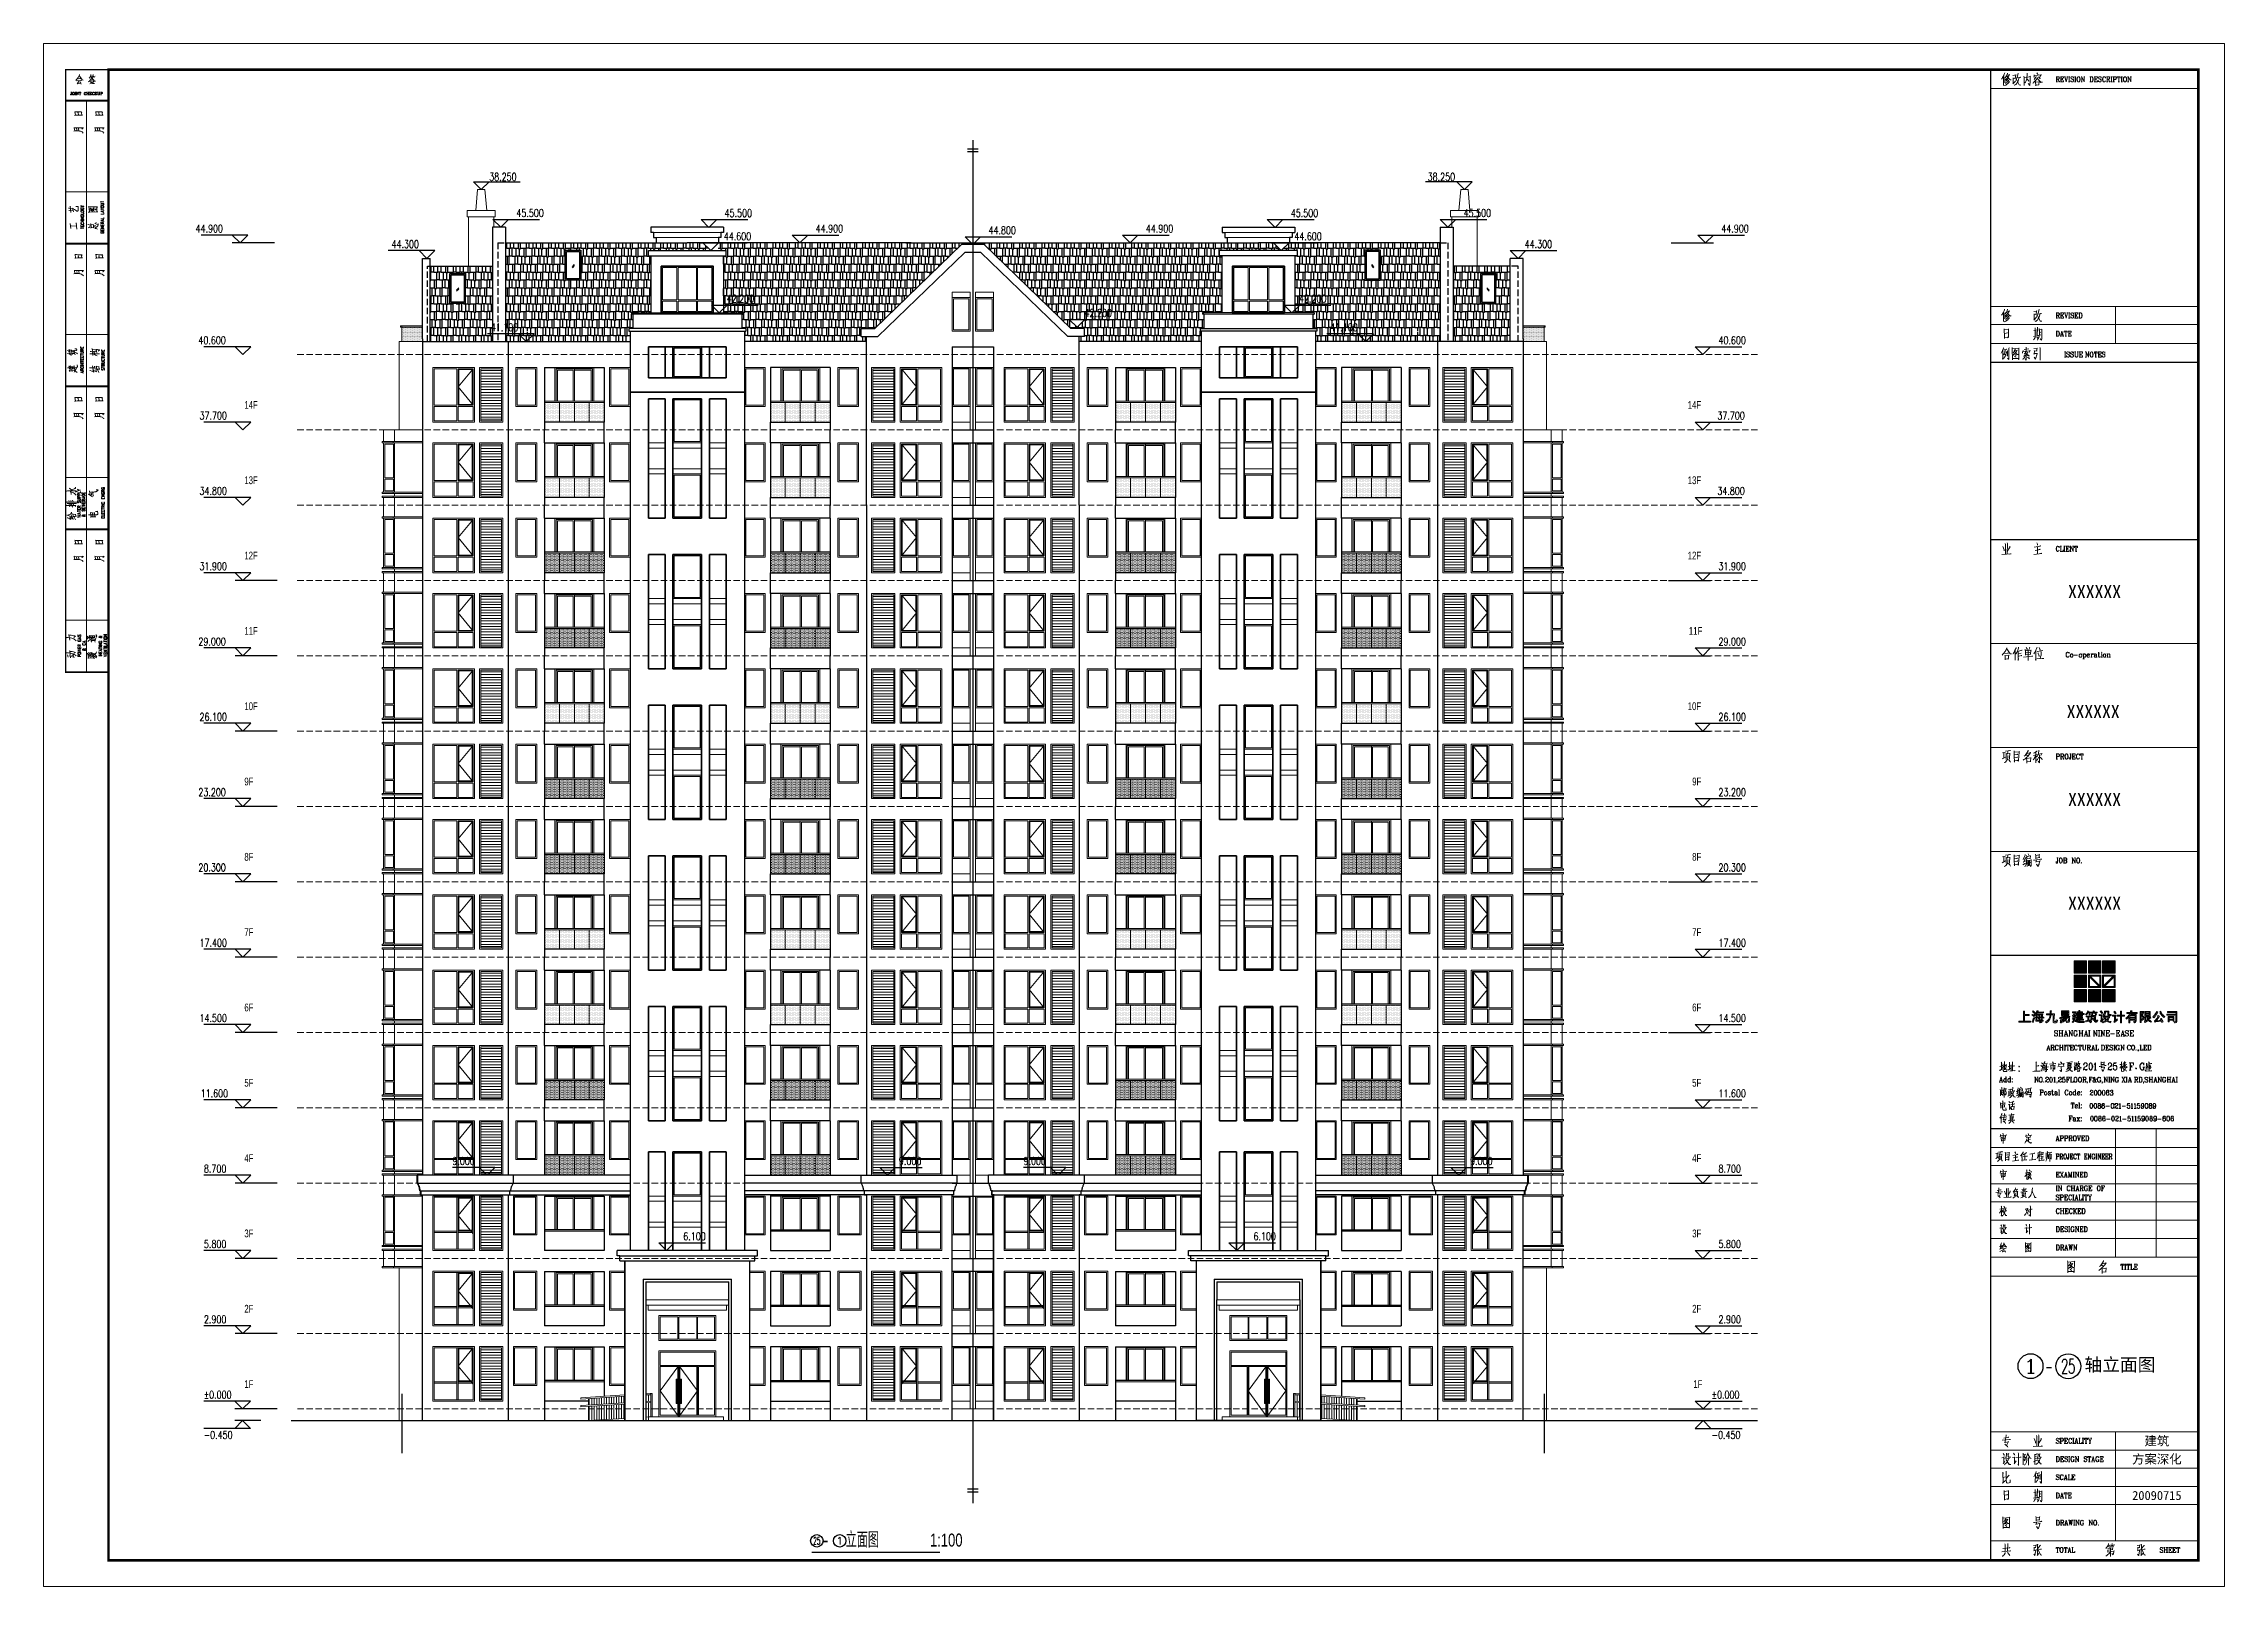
# Model space of a CAD drawing. Extents: x 1332633 to 1595679, y 264824 to 640777.
# Drawn here: x 1424807 to 1508807, y 267300 to 326700 of the extents above; entities that cross this region are included whole.
import ezdxf
from ezdxf.enums import TextEntityAlignment as Align

# ---------------------------------------------------------------- set-up
doc = ezdxf.new("R2010")
doc.units = 0
doc.header["$LTSCALE"] = 1000
doc.header["$MEASUREMENT"] = 0
doc.linetypes.add('DASH', pattern=[0.35, 0.25, -0.1])
doc.linetypes.add('DOTE', pattern=[2.42, 2, -0.2, 0.02, -0.2])
doc.layers.get('0').update_dxf_attribs({"linetype": 'CONTINUOUS'})
for name, color, linetype, lineweight in [('_公共_图框', 4, 'CONTINUOUS', 5), ('DOTE', 1, 'DOTE', 13), ('PUB_TEXT', 7, 'CONTINUOUS', 13), ('WALL', 2, 'CONTINUOUS', 35), ('WINDOW', 4, 'CONTINUOUS', 13), ('木头', 44, 'CONTINUOUS', 13)]:
    doc.layers.add(name, color=color, linetype=linetype, lineweight=lineweight)
for name, color, linetype in [('A-Ground(室外构件)', 31, 'CONTINUOUS'), ('A-Hz1汉字注明（平、立面、房间名称等）', 7, 'CONTINUOUS'), ('A-Wall(建筑墙)', 255, 'CONTINUOUS'), ('A-WALL_建筑墙_', 255, 'CONTINUOUS'), ('A-WINDOW(建筑门窗)', 4, 'CONTINUOUS'), ('AXIS', 3, 'CONTINUOUS'), ('AXIS_TEXT', 7, 'CONTINUOUS'), ('DIM_ELEV', 3, 'CONTINUOUS'), ('hatch', 251, 'CONTINUOUS'), ('PUB_DIM', 3, 'CONTINUOUS')]:
    doc.layers.add(name, color=color, linetype=linetype)
doc.styles.add('_TCH_AXIS', font='COMPLEX', dxfattribs={"bigfont": 'GBCBIG'})
doc.styles.add('_TCH_DIM', font='SIMPLEX', dxfattribs={"width": 0.8, "bigfont": 'HZTXT'})
doc.styles.add('sunyat', font='3yromanc.shx', dxfattribs={"width": 0.75, "bigfont": '3yhztxt.shx'})
doc.styles.add('图框文字', font='SIMKAI.TTF')
pattern_1 = [(90, (369308.99, 38701.81), (-95.25, 8e-14), [])]
pattern_2 = [(90, (2551890.66, 38701.81), (95.25, -6e-14), [])]
pattern_3 = [(0, (0, 0), (647.7, 304.8), [152.4, -127, 177.8, -76.2, 228.6, -101.6]), (0, (152.4, 12.7), (647.7, 304.8), [127, -482.6, 101.6, -152.4]), (0, (457.2, -19.05), (647.7, 304.8), [76.2, -787.4]), (90, (0, 0), (-215.9, 304.8), [292.1, -927.1]), (90, (152.4, 0), (-215.9, 304.8), [285.75, -933.45]), (90, (279.4, 0), (-215.9, 304.8), [266.7, -952.5]), (90, (457.2, -19.05), (-215.9, 304.8), [292.1, -927.1]), (90, (533.4, -19.05), (-215.9, 304.8), [292.1, -927.1]), (90, (762, 0), (-215.9, 304.8), [279.4, -939.8])]

msp = doc.modelspace()

# ---------------------------------------------------------------- texts
at = {"layer": '_公共_图框', "style": '图框文字'}
for tag, p in [('-', (1502051, 275773)), ('轴立面图', (1504786, 275838))]:
    msp.add_attdef(tag, text='XXXXXX', height=500, dxfattribs=at).set_placement(p, align=Align.MIDDLE_CENTER)
at = {"layer": 'A-Hz1汉字注明（平、立面、房间名称等）', "style": 'sunyat', "width": 0.75}
for s, height, p in [('14F', 300, (1432539, 312639)), ('14F', 300, (1488136, 312639)), ('13F', 300, (1432539, 309739)), ('13F', 300, (1488136, 309739)), ('12F', 300, (1432539, 306839)), ('12F', 300, (1488136, 306839)), ('11F', 300, (1432539, 303939)), ('11F', 300, (1488179, 303939)), ('10F', 300, (1432539, 301039)), ('10F', 300, (1488136, 301039)), ('9F', 300, (1432539, 298139)), ('9F', 300, (1488307, 298139)), ('8F', 300, (1432539, 295239)), ('8F', 300, (1488307, 295239)), ('7F', 300, (1432539, 292339)), ('7F', 300, (1488307, 292339)), ('6F', 300, (1432539, 289439)), ('6F', 300, (1488307, 289439)), ('5F', 300, (1432539, 286539)), ('5F', 300, (1488307, 286539)), ('4F', 300, (1432539, 283639)), ('4F', 300, (1488307, 283639)), ('3F', 300, (1432539, 280739)), ('3F', 300, (1488307, 280739)), ('2F', 300, (1432539, 277839)), ('2F', 300, (1488307, 277839)), ('1F', 300, (1432539, 274939)), ('1F', 300, (1488350, 274939)), ('-    立面图', 600, (1454832, 268793)), ('1:100', 500, (1458948, 268833))]:
    msp.add_text(s, height=height, dxfattribs=at).set_placement(p)
at = {"layer": 'AXIS_TEXT', "linetype": 'ByBlock', "style": '_TCH_AXIS'}
for s, height, width, p, p2 in [('1', 543, 2.333333, (1501068, 275506), (1501611, 275506)), ('25', 543.1, 0.617647, (1502520, 275501), (1503063, 275501)), ('25', 271.5, 0.617647, (1454455, 268918), (1454727, 268918)), ('1', 272, 2.333333, (1455335, 268918), (1455607, 268918))]:
    msp.add_text(s, height=height, dxfattribs=dict(at, width=width)).set_placement(p, p2, align=Align.FIT)
at = {"layer": 'PUB_TEXT', "style": '_TCH_DIM', "width": 0.752941}
for s, p in [('38.250', (1441971, 321422)), ('38.250', (1478119, 321422)), ('45.500', (1443017, 320030)), ('45.500', (1451037, 320024)), ('45.500', (1472846, 320024)), ('45.500', (1479504, 320030)), ('44.900', (1430660, 319430)), ('44.600', (1451006, 319130)), ('44.900', (1454544, 319430)), ('44.800', (1461204, 319363)), ('44.900', (1467263, 319430)), ('44.600', (1472982, 319130)), ('44.900', (1489430, 319430)), ('44.300', (1438209, 318830)), ('44.300', (1481855, 318830)), ('42.200', (1451120, 316730)), ('42.200', (1473163, 316730)), ('41.100', (1442035, 315630)), ('42.200', (1464903, 316179)), ('41.100', (1474369, 315630)), ('40.600', (1430769, 315130)), ('40.600', (1489321, 315130)), ('37.700', (1430812, 312230)), ('37.700', (1489278, 312230)), ('34.800', (1430812, 309330)), ('34.800', (1489278, 309330)), ('31.900', (1430812, 306430)), ('31.900', (1489321, 306430)), ('29.000', (1430769, 303530)), ('29.000', (1489321, 303530)), ('26.100', (1430812, 300630)), ('26.100', (1489321, 300630)), ('23.200', (1430769, 297730)), ('23.200', (1489321, 297730)), ('20.300', (1430769, 294830)), ('20.300', (1489321, 294830)), ('17.400', (1430812, 291930)), ('17.400', (1489321, 291930)), ('14.500', (1430812, 289030)), ('14.500', (1489321, 289030)), ('11.600', (1430855, 286130)), ('11.600', (1489321, 286130)), ('8.700', (1430983, 283230)), ('9.000', (1440552, 283530)), ('9.000', (1457752, 283530)), ('9.000', (1462552, 283530)), ('9.000', (1479752, 283530)), ('8.700', (1489321, 283230)), ('5.800', (1430983, 280330)), ('6.100', (1449447, 280630)), ('6.100', (1471409, 280630)), ('5.800', (1489321, 280330)), ('2.900', (1430983, 277430)), ('2.900', (1489321, 277430)), ('%%P0.000', (1430973, 274530)), ('%%P0.000', (1489053, 274530)), ('-0.450', (1430973, 272982)), ('-0.450', (1489053, 272982))]:
    msp.add_text(s, height=297.5, dxfattribs=at).set_placement(p)

# ---------------------------------------------------------------- blocks, each defined once
blk = doc.blocks.new('sadasd')
at = {"layer": 'WINDOW'}
h = blk.add_hatch(dxfattribs=at)
h.set_pattern_fill('DOTS', color=8, scale=30, style=0)
h.set_pattern_definition([(7e-15, (-3065172.717, 2077348.014), (23.8125, 47.625), [0, -47.625])])
h.paths.add_polyline_path([(6600, 1050), (6025, 1050), (6025, 300), (6600, 300)])
h.paths.add_polyline_path([(6025, 1050), (5450, 1050), (5450, 300), (6025, 300)])
h.paths.add_polyline_path([(5450, 1050), (4875, 1050), (4875, 300), (5450, 300)])
h.paths.add_polyline_path([(4875, 1050), (4300, 1050), (4300, 600), (4300, 300), (4875, 300)])
blk.add_line((4300, 2400), (4300, 600))
at = {"layer": 'A-WALL_建筑墙_'}
for p, q in [((2900, 2900), (2900, 0)), ((4300, 2400), (4300, 300, 0)), ((4300, 2400), (6600, 2400, 0)), ((6600, 2400, 0), (6600, 300)), ((6600, 300), (4300, 300, 0))]:
    blk.add_line(p, q, dxfattribs=at)
at = {"layer": 'hatch'}
for p, q in [((4300, 2400), (4300, 2900)), ((6600, 2400, 0), (6600, 2900)), ((4300, 300, 0), (4300, 0)), ((6600, 0, 0), (6600, 300))]:
    blk.add_line(p, q, dxfattribs=at)
at = {"layer": 'WINDOW', "color": 8}
for p, q in [((921, 950), (921, 2350)), ((971, 950), (971, 2350)), ((1550, 2350), (971, 1650)), ((1001, 2320), (1001, 980)), ((5400, 2300), (5400, 1100, 0)), ((5450, 2350), (5450, 1100, 0)), ((921, 950), (50, 950)), ((921, 900), (50, 900)), ((921, 350), (921, 900)), ((971, 1650), (1550, 950)), ((1550, 950), (971, 950)), ((1550, 900), (971, 900)), ((971, 350), (971, 900)), ((1520, 980), (1001, 980)), ((6600, 1050), (4300, 1050, 0)), ((4875, 1050), (4875, 300)), ((5450, 1050), (5450, 300)), ((6025, 1050), (6025, 300))]:
    blk.add_line(p, q, dxfattribs=at)
at = {"layer": 'WINDOW'}
blk.add_line((6600, 1100), (4300, 1100, 0), dxfattribs=at)
for points in [[(0, 2400), (1600, 2400), (1600, 300), (0, 300)], [(3200, 2400), (4000, 2400), (4000, 900), (3200, 900)]]:
    blk.add_lwpolyline(points, close=True, dxfattribs=at)
at = {"layer": 'WINDOW', "color": 8}
for points in [[(921, 2350), (50, 2350), (50, 950)], [(1550, 950), (1550, 2350), (971, 2350)], [(4750, 1100), (4750, 2350), (6150, 2350), (6150, 1100)], [(4800, 1100), (4800, 2300), (5400, 2300)], [(5450, 2300), (6100, 2300), (6100, 1100)], [(6850, 1675), (6850, 2350), (7550, 2350), (7550, 1675)], [(50, 900), (50, 350), (921, 350)], [(971, 350), (1550, 350), (1550, 900)], [(7550, 1675), (7550, 950), (6850, 950), (6850, 1675)]]:
    blk.add_lwpolyline(points, dxfattribs=at)
blk.add_lwpolyline([(1520, 2320), (1001, 2320), (1001, 980), (1520, 980)], close=True, dxfattribs=at)
at = {"layer": 'WINDOW', "color": 8, "elevation": 0}
for points in [[(3250, 1675), (3250, 2350), (3950, 2350), (3950, 1675)], [(4700, 1100), (4700, 2400), (6200, 2400), (6200, 1100)], [(3950, 1675), (3950, 950), (3250, 950), (3250, 1675)]]:
    blk.add_lwpolyline(points, dxfattribs=at)
at = {"layer": 'WINDOW', "elevation": 0}
blk.add_lwpolyline([(6800, 2400), (7600, 2400), (7600, 900), (6800, 900)], close=True, dxfattribs=at)
at = {"layer": '木头'}
for p, q in [((1800, 2400), (2700, 2400)), ((1800, 300), (1800, 2400)), ((1850, 2280), (2650, 2280)), ((1850, 2180), (2650, 2180)), ((1850, 2070), (2650, 2070)), ((1850, 1970), (2650, 1970)), ((1850, 1860), (2650, 1860)), ((1850, 1760), (2650, 1760)), ((2700, 2400), (2700, 300)), ((1850, 1650), (2650, 1650)), ((1850, 1550), (2650, 1550)), ((1850, 1440), (2650, 1440)), ((1850, 1340), (2650, 1340)), ((1850, 1230), (2650, 1230)), ((1850, 1130), (2650, 1130)), ((1850, 1020), (2650, 1020)), ((1850, 920), (2650, 920)), ((1800, 300), (2700, 300)), ((1850, 810), (2650, 810)), ((1850, 700), (2650, 700)), ((1850, 600), (2650, 600)), ((1850, 490), (2650, 490)), ((1850, 410), (2650, 410))]:
    blk.add_line(p, q, dxfattribs=at)
blk.add_lwpolyline([(1850, 2350), (2650, 2350), (2650, 350), (1850, 350)], close=True, dxfattribs=at)
blk = doc.blocks.new('fsdhf')
at = {"layer": 'A-Wall(建筑墙)'}
blk.add_line((1186108, 196125), (1186305, 196125), dxfattribs=at)
at = {"layer": 'WALL'}
for p, q in [((1184921, 196125), (1184921, 200525)), ((1184921, 200525), (1185571, 200525)), ((1185571, 196125), (1185571, 200525)), ((1185871, 196125), (1185871, 200525)), ((1185871, 200525), (1186971, 200525)), ((1186971, 196125), (1186971, 200525)), ((1187271, 196125), (1187271, 200525)), ((1187271, 200525), (1187921, 200525)), ((1187921, 196125), (1187921, 200525)), ((1184921, 196125), (1185571, 196125)), ((1185871, 196125), (1186971, 196125)), ((1187271, 196125), (1187921, 196125))]:
    blk.add_line(p, q, dxfattribs=at)
at = {"layer": 'WINDOW'}
for points in [[(1185921, 200475), (1186921, 200475), (1186921, 198875), (1185921, 198875)], [(1185921, 197775), (1186921, 197775), (1186921, 196175), (1185921, 196175)]]:
    blk.add_lwpolyline(points, close=True, dxfattribs=at)
at = {"layer": '木头'}
for p, q in [((1184925, 198825), (1185571, 198825)), ((1184925, 198625), (1185571, 198625)), ((1185871, 198825), (1186971, 198825)), ((1185875, 198625), (1186975, 198625)), ((1187271, 198825), (1187921, 198825)), ((1187275, 198625), (1187925, 198625)), ((1184921, 198026), (1185575, 198026)), ((1184925, 197825), (1185575, 197825)), ((1185875, 198026), (1186971, 198026)), ((1185875, 197825), (1186971, 197825)), ((1186005, 197825), (1186008, 197825)), ((1186308, 197825), (1186305, 197825)), ((1187271, 198026), (1187921, 198026)), ((1187271, 197825), (1187921, 197825))]:
    blk.add_line(p, q, dxfattribs=at)
blk = doc.blocks.new('sa')
at = {"layer": '木头'}
for p, q in [((-1501, 2450), (-1501, 2900)), ((-1501, 2450), (-1501, 2900)), ((-1077, 2450), (-1077, 2900)), ((-1546, 2450), (0, 2450)), ((-1546, 2400), (-1546, 2450)), ((-1546, 2400), (-1220, 2400)), ((-1220, 2400), (-1521, 2400)), ((-1500, 2400), (-1500, 500)), ((-1500, 2400), (0, 2400)), ((-1500, 2400), (-1500, 500)), ((-1455, 2350), (-1122, 2350)), ((-1455, 1050), (-1455, 2350)), ((-1127, 2400), (-1127, 2450)), ((-1122, 2350), (-1122, 1050)), ((-1077, 2400), (-1077, 500)), ((-1455, 1050), (-1122, 1050)), ((-1455, 1000), (-1122, 1000)), ((-1455, 1000), (-1455, 550)), ((-1122, 1000), (-1122, 550)), ((-1550, 500), (-1220, 500)), ((-1550, 450), (-1550, 500)), ((0, 450), (-1550, 450)), ((-1550, 350), (-1501, 350)), ((-1550, 350), (-1550, 300)), ((-1550, 300), (-1501, 300)), ((-1501, 350), (0, 350)), ((-1501, 300), (-1500, 0)), ((-1501, 300), (0, 300)), ((-1500, 0), (-1501, 300)), ((-1500, 500), (0, 500)), ((-1122, 550), (-1455, 550)), ((-1127, 450), (-1127, 500)), ((-1127, 300), (-1127, 350)), ((-1077, 450), (-1077, 350)), ((-1077, 0), (-1077, 300))]:
    blk.add_line(p, q, dxfattribs=at)
blk = doc.blocks.new('win09')
at = {"layer": 'WINDOW', "color": 8}
blk.add_lwpolyline([(0, 0), (700, 0), (700, -1500), (0, -1500)], close=True, dxfattribs=at)
at = {"layer": 'WINDOW'}
blk.add_lwpolyline([(50, -50), (650, -50), (650, -1450), (50, -1450)], close=True, dxfattribs=at)
blk = doc.blocks.new('A$C6B4376A6')
at = {"layer": 'A-Ground(室外构件)'}
for p, q in [((-1600, 0), (0, 0)), ((-1600, -500), (0, -500))]:
    blk.add_line(p, q, dxfattribs=at)
at = {"layer": '木头'}
for p, q in [((-900, -500), (-900, -2900)), ((-700, -2900), (-700, -500)), ((-900, -2600), (-1600, -2600)), ((-700, -2600), (0, -2600))]:
    blk.add_line(p, q, dxfattribs=at)
for points in [[(-900, -500), (-1600, -500), (-1600, -2000), (-900, -2000)], [(-950, -550), (-1550, -550), (-1550, -1950), (-950, -1950)], [(0, -500), (-700, -500), (-700, -2000), (0, -2000)], [(-50, -550), (-650, -550), (-650, -1950), (-50, -1950)]]:
    blk.add_lwpolyline(points, close=True, dxfattribs=at)
at = {"layer": 'WINDOW'}
blk.add_blockref('win09', (-700, -500), dxfattribs=at)
blk = doc.blocks.new('tk22')
at = {"lineweight": 0}
h = blk.add_hatch(color=4, dxfattribs=at)
h.paths.add_polyline_path([(-2186, 22135), (-2186, 22098), (-2167, 22098), (-2120, 22098), (-1866, 22098), (-1828, 22135), (-2120, 22135), (-2139, 22135)])
h.paths.add_polyline_path([(-1828, 22135), (-1866, 22098), (-1866, 21777), (-1875, 21749), (-1884, 21749), (-1932, 21739), (-1922, 21692), (-1894, 21701), (-1856, 21711), (-1828, 21749), (-1828, 22050), (-1828, 22079)])
h.paths.add_polyline_path([(-2215, 22032), (-2215, 21994), (-2196, 21994), (-2139, 21994), (-1969, 21994), (-2139, 22032), (-2158, 22032)])
h.paths.add_polyline_path([(-1913, 22032), (-1922, 22032), (-1979, 22032), (-2139, 22032), (-1969, 21994), (-1960, 21994), (-1913, 21994)])
h.paths.add_polyline_path([(-1941, 21937), (-2167, 21937), (-2167, 21928), (-1979, 21909), (-1979, 21833), (-2130, 21833), (-2167, 21805), (-1979, 21796), (-1979, 21767), (-1941, 21767), (-1941, 21786), (-1941, 21833), (-1941, 21881), (-1941, 21890)])
h.paths.add_polyline_path([(-2167, 21928), (-2167, 21881), (-2167, 21805), (-2130, 21833), (-2130, 21909), (-1979, 21909)], flags=17)
h.paths.add_polyline_path([(-2167, 21805), (-2167, 21796), (-2167, 21739), (-2130, 21739), (-2130, 21796), (-1979, 21796)])
h.paths.add_polyline_path([(-2450, 22145), (-2488, 22135), (-2479, 22107), (-2469, 22060), (-2441, 22013), (-2413, 21975), (-2375, 21937), (-2337, 21899), (-2328, 21909), (-2290, 21937), (-2290, 21947), (-2328, 21966), (-2375, 22003), (-2375, 22013), (-2403, 22050), (-2432, 22088)])
h.paths.add_polyline_path([(-2611, 22135), (-2620, 22107), (-2648, 22060), (-2677, 22013), (-2696, 21994), (-2724, 21956), (-2762, 21928), (-2715, 21890), (-2705, 21909), (-2667, 21947), (-2639, 21994), (-2611, 22032), (-2582, 22079), (-2564, 22116)])
h.paths.add_polyline_path([(-2554, 21984), (-2564, 21966), (-2582, 21918), (-2601, 21871), (-2630, 21833), (-2658, 21796), (-2696, 21777), (-2620, 21777), (-2601, 21805), (-2564, 21862), (-2554, 21881), (-2526, 21918), (-2498, 21956), (-2507, 21956)])
h.paths.add_polyline_path([(-2441, 21871), (-2479, 21852), (-2460, 21833), (-2441, 21796), (-2469, 21786), (-2516, 21786), (-2573, 21777), (-2620, 21777), (-2696, 21777), (-2686, 21767), (-2422, 21767), (-2422, 21758), (-2403, 21711), (-2356, 21739), (-2365, 21758), (-2394, 21805), (-2413, 21833)])
h.paths.add_polyline_path([(-2686, 21767), (-2667, 21720), (-2648, 21730), (-2592, 21749), (-2582, 21749), (-2535, 21749), (-2488, 21758), (-2422, 21767)], flags=17)
h.paths.add_polyline_path([(-2856, 22135), (-2894, 22107), (-2894, 22060), (-3026, 22060), (-3064, 22050), (-3064, 21777), (-3082, 21739), (-3054, 21711), (-3007, 21739), (-2960, 21767), (-3026, 21767), (-3026, 21947), (-2979, 21947), (-2950, 21947), (-2856, 21947), (-3026, 21975), (-3026, 22032), (-2894, 22032), (-2856, 22041), (-2856, 22088)])
h.paths.add_polyline_path([(-2856, 22135), (-3064, 22135), (-3064, 22098), (-3064, 22050), (-3026, 22060), (-3026, 22107), (-2894, 22107)], flags=16)
h.paths.add_polyline_path([(-3101, 22135), (-3148, 22107), (-3158, 22088), (-3167, 22041), (-3186, 21975), (-3158, 21937), (-3139, 21899), (-3148, 21852), (-3196, 21843), (-3177, 21796), (-3158, 21805), (-3120, 21833), (-3111, 21843), (-3101, 21899), (-3120, 21937), (-3148, 21984), (-3139, 22022), (-3120, 22069)], flags=16)
h.paths.add_polyline_path([(-3101, 22135), (-3243, 22135), (-3243, 22098), (-3243, 22050), (-3243, 21824), (-3243, 21815), (-3243, 21767), (-3243, 21711), (-3205, 21711), (-3205, 22107), (-3148, 22107)])
h.paths.add_polyline_path([(-2856, 22041), (-2894, 22032), (-2894, 21975), (-3026, 21975), (-2856, 21947), (-2856, 21984)], flags=17)
h.paths.add_polyline_path([(-2950, 21947), (-2979, 21947), (-2969, 21890), (-2960, 21843), (-2931, 21862), (-2941, 21899)], flags=17)
h.paths.add_polyline_path([(-2865, 21928), (-2884, 21899), (-2931, 21862), (-2960, 21843), (-2941, 21815), (-2913, 21777), (-2884, 21749), (-2837, 21720), (-2809, 21749), (-2837, 21767), (-2875, 21796), (-2884, 21805), (-2922, 21843), (-2875, 21871), (-2837, 21890)])
h.paths.add_polyline_path([(-2969, 21805), (-2988, 21796), (-3026, 21767), (-2960, 21767)], flags=16)
h.paths.add_polyline_path([(-3611, 22164), (-3611, 22135), (-3620, 22098), (-3582, 22098), (-3573, 22116), (-3554, 22154), (-3592, 22164)])
h.paths.add_polyline_path([(-3356, 22098), (-3375, 22098), (-3431, 22098), (-3582, 22098), (-3620, 22098), (-3696, 22098), (-3422, 22060), (-3413, 22060), (-3356, 22060)])
h.paths.add_polyline_path([(-3762, 22098), (-3762, 22060), (-3752, 22060), (-3705, 22060), (-3639, 22060), (-3592, 22060), (-3422, 22060), (-3696, 22098), (-3705, 22098)])
h.paths.add_polyline_path([(-3592, 22060), (-3639, 22060), (-3648, 22041), (-3677, 21994), (-3441, 21975), (-3441, 21918), (-3639, 21918), (-3403, 21918), (-3403, 21956), (-3403, 22013), (-3620, 22013), (-3611, 22013)])
h.paths.add_polyline_path([(-3677, 21994), (-3705, 21956), (-3714, 21947), (-3677, 21928), (-3677, 21786), (-3677, 21749), (-3677, 21701), (-3639, 21701), (-3639, 21805), (-3441, 21805), (-3639, 21833), (-3639, 21890), (-3441, 21890), (-3403, 21918), (-3639, 21918), (-3639, 21975), (-3441, 21975)])
h.paths.add_polyline_path([(-3714, 21947), (-3752, 21909), (-3790, 21881), (-3752, 21843), (-3752, 21852), (-3714, 21890), (-3677, 21928)])
h.paths.add_polyline_path([(-3403, 21918), (-3441, 21890), (-3441, 21833), (-3639, 21833), (-3441, 21805), (-3441, 21767), (-3460, 21739), (-3422, 21711), (-3403, 21758)], flags=17)
h.paths.add_polyline_path([(-3497, 21749), (-3479, 21692), (-3460, 21701), (-3422, 21711), (-3460, 21739)])
h.paths.add_polyline_path([(-3969, 22145), (-4007, 22145), (-4007, 22098), (-4007, 21994), (-3969, 21994), (-3969, 22098)])
h.paths.add_polyline_path([(-4224, 22145), (-4262, 22116), (-4224, 22069), (-4205, 22041), (-4167, 22060), (-4205, 22116)])
h.paths.add_polyline_path([(-3846, 21994), (-3894, 21994), (-3969, 21994), (-4007, 21994), (-4082, 21994), (-3894, 21956), (-3846, 21956)])
h.paths.add_polyline_path([(-4309, 21994), (-4309, 21956), (-4290, 21956), (-4233, 21956), (-4196, 21994), (-4271, 21994)])
h.paths.add_polyline_path([(-4148, 21994), (-4148, 21956), (-4129, 21956), (-4082, 21956), (-4007, 21956), (-3969, 21956), (-3894, 21956), (-4082, 21994), (-4092, 21994)])
h.paths.add_polyline_path([(-4196, 21994), (-4233, 21956), (-4233, 21786), (-4233, 21777), (-4196, 21786), (-4196, 21918), (-4196, 21937)])
h.paths.add_polyline_path([(-3969, 21956), (-4007, 21956), (-4007, 21758), (-4007, 21749), (-4007, 21692), (-3969, 21692), (-3969, 21711), (-3969, 21767)])
h.paths.add_polyline_path([(-4139, 21852), (-4158, 21824), (-4196, 21786), (-4233, 21777), (-4252, 21739), (-4214, 21711), (-4205, 21730), (-4167, 21767), (-4158, 21777), (-4120, 21815)])
h.paths.add_polyline_path([(-4752, 22154), (-4780, 22135), (-4752, 22098), (-4724, 22060), (-4686, 22088), (-4714, 22126)])
h.paths.add_polyline_path([(-4450, 22145), (-4620, 22145), (-4620, 22116), (-4488, 22116), (-4488, 22013), (-4441, 22022), (-4450, 22041), (-4450, 22098)])
h.paths.add_polyline_path([(-4620, 22116), (-4620, 22069), (-4639, 22032), (-4677, 21994), (-4639, 21966), (-4611, 21994), (-4592, 22032), (-4582, 22060), (-4573, 22116), (-4488, 22116)])
h.paths.add_polyline_path([(-4365, 22022), (-4412, 22022), (-4441, 22022), (-4488, 22013), (-4488, 22003), (-4460, 21984), (-4365, 21984)])
h.paths.add_polyline_path([(-4828, 22013), (-4828, 21975), (-4809, 21975), (-4752, 21975), (-4714, 22003), (-4771, 22003)])
h.paths.add_polyline_path([(-4714, 22003), (-4752, 21975), (-4752, 21805), (-4714, 21815), (-4714, 21928), (-4714, 21956)])
h.paths.add_polyline_path([(-4667, 21956), (-4667, 21918), (-4639, 21918), (-4469, 21918), (-4479, 21899), (-4507, 21852), (-4535, 21824), (-4563, 21796), (-4573, 21786), (-4620, 21758), (-4658, 21749), (-4705, 21730), (-4667, 21692), (-4639, 21711), (-4592, 21730), (-4573, 21739), (-4535, 21767), (-4460, 21767), (-4507, 21796), (-4469, 21833), (-4450, 21881), (-4431, 21909), (-4412, 21956), (-4592, 21956), (-4611, 21956)])
h.paths.add_polyline_path([(-4639, 21918), (-4620, 21871), (-4592, 21824), (-4563, 21796), (-4535, 21824), (-4545, 21833), (-4573, 21871), (-4592, 21918), (-4469, 21918)], flags=16)
h.paths.add_polyline_path([(-4677, 21862), (-4686, 21852), (-4714, 21815), (-4752, 21805), (-4771, 21767), (-4743, 21730), (-4733, 21739), (-4705, 21777), (-4695, 21786), (-4658, 21824)])
h.paths.add_polyline_path([(-4460, 21767), (-4535, 21767), (-4516, 21758), (-4479, 21730), (-4431, 21711), (-4384, 21701), (-4356, 21749), (-4365, 21749), (-4412, 21749)])
h.paths.add_polyline_path([(-5261, 22164), (-5271, 22135), (-5299, 22088), (-5243, 22107), (-5214, 22135)])
h.paths.add_polyline_path([(-5054, 22164), (-5063, 22135), (-5082, 22088), (-5035, 22107), (-5007, 22145)])
h.paths.add_polyline_path([(-4894, 22107), (-4912, 22107), (-4960, 22107), (-5035, 22107), (-5082, 22088), (-4997, 22079), (-4960, 22079), (-4941, 22079), (-4894, 22079)])
h.paths.add_polyline_path([(-5111, 22107), (-5120, 22107), (-5177, 22107), (-5243, 22107), (-5299, 22088), (-5167, 22079), (-5158, 22079), (-5111, 22079)])
h.paths.add_polyline_path([(-5082, 22088), (-5092, 22060), (-5120, 22022), (-5082, 22003), (-5063, 22032), (-5045, 22079), (-4997, 22079)])
h.paths.add_polyline_path([(-5299, 22088), (-5309, 22060), (-5346, 22022), (-5309, 22003), (-5280, 22041), (-5261, 22079), (-5224, 22079), (-5186, 22079), (-5167, 22079)])
h.paths.add_polyline_path([(-5186, 22079), (-5224, 22079), (-5214, 22032), (-5205, 21994), (-5158, 22013), (-5167, 22022)])
h.paths.add_polyline_path([(-4997, 22079), (-4978, 22041), (-4969, 21994), (-4931, 22013), (-4931, 22022), (-4960, 22079)])
h.paths.add_polyline_path([(-4950, 21975), (-5129, 21975), (-5129, 21966), (-4997, 21937), (-4997, 21758), (-4997, 21749), (-4941, 21758), (-4960, 21777), (-4960, 21909), (-4960, 21918)])
h.paths.add_polyline_path([(-5129, 21966), (-5129, 21909), (-5129, 21899), (-5139, 21843), (-5139, 21824), (-5158, 21777), (-5167, 21758), (-5195, 21720), (-5148, 21701), (-5148, 21711), (-5120, 21749), (-5111, 21796), (-5101, 21805), (-5101, 21862), (-5101, 21890), (-5092, 21937), (-4997, 21937)])
h.paths.add_polyline_path([(-5328, 21966), (-5328, 21928), (-5309, 21928), (-5261, 21928), (-5224, 21928), (-5271, 21956), (-5280, 21956)])
h.paths.add_polyline_path([(-5158, 21966), (-5167, 21956), (-5214, 21956), (-5271, 21956), (-5224, 21928), (-5214, 21928), (-5158, 21928)])
h.paths.add_polyline_path([(-5224, 21928), (-5261, 21928), (-5261, 21786), (-5224, 21796)])
h.paths.add_polyline_path([(-5045, 21890), (-5082, 21881), (-5063, 21833), (-5045, 21786), (-5016, 21796), (-5016, 21805), (-5026, 21852)], flags=16)
h.paths.add_polyline_path([(-5167, 21805), (-5224, 21796), (-5261, 21786), (-5299, 21786), (-5346, 21777), (-5328, 21739), (-5280, 21749), (-5233, 21758), (-5214, 21767), (-5167, 21777)])
h.paths.add_polyline_path([(-4912, 21805), (-4922, 21786), (-4931, 21758), (-4941, 21758), (-4997, 21749), (-4960, 21720), (-4922, 21720), (-4894, 21730), (-4894, 21739), (-4875, 21796)])
h.paths.add_polyline_path([(-5563, 22173), (-5601, 22173), (-5601, 22126), (-5563, 22126)])
h.paths.add_polyline_path([(-5686, 22126), (-5686, 22088), (-5648, 22098), (-5601, 22098), (-5563, 22098), (-5488, 22098), (-5460, 22126), (-5563, 22126), (-5601, 22126), (-5648, 22126)])
h.paths.add_polyline_path([(-5460, 22126), (-5488, 22098), (-5488, 22060), (-5563, 22060), (-5460, 22060), (-5460, 22079)])
h.paths.add_polyline_path([(-5856, 22116), (-5856, 22088), (-5827, 22088), (-5780, 22088), (-5733, 22098), (-5724, 22116), (-5752, 22116), (-5809, 22116)])
h.paths.add_polyline_path([(-5733, 22098), (-5780, 22088), (-5790, 22069), (-5809, 22022), (-5818, 22003), (-5846, 21966), (-5761, 21947), (-5761, 21937), (-5771, 21881), (-5790, 21833), (-5761, 21815), (-5743, 21862), (-5743, 21871), (-5733, 21918), (-5724, 21975), (-5790, 21975), (-5790, 21984), (-5752, 22050)])
h.paths.add_polyline_path([(-5563, 22098), (-5601, 22098), (-5601, 22060), (-5639, 22060), (-5563, 22060)])
h.paths.add_polyline_path([(-5714, 22060), (-5714, 22022), (-5686, 22022), (-5639, 22022), (-5601, 22022), (-5460, 22022), (-5460, 22060), (-5563, 22060), (-5639, 22060), (-5667, 22060)])
h.paths.add_polyline_path([(-5403, 22060), (-5460, 22060), (-5460, 22022), (-5403, 22022)])
h.paths.add_polyline_path([(-5460, 22022), (-5601, 22022), (-5488, 22022), (-5488, 21984), (-5563, 21984), (-5460, 21975)])
h.paths.add_polyline_path([(-5601, 22022), (-5601, 21984), (-5563, 21984), (-5563, 22022), (-5488, 22022)], flags=17)
h.paths.add_polyline_path([(-5686, 21994), (-5686, 21956), (-5648, 21956), (-5601, 21956), (-5563, 21956), (-5460, 21956), (-5460, 21975), (-5563, 21984), (-5601, 21984), (-5639, 21984)])
h.paths.add_polyline_path([(-5846, 21966), (-5837, 21937), (-5818, 21937), (-5761, 21947)], flags=16)
h.paths.add_polyline_path([(-5563, 21956), (-5601, 21956), (-5601, 21918), (-5563, 21918)])
h.paths.add_polyline_path([(-5460, 21918), (-5497, 21918), (-5563, 21918), (-5563, 21881), (-5554, 21881), (-5497, 21881), (-5460, 21881)])
h.paths.add_polyline_path([(-5695, 21918), (-5695, 21881), (-5648, 21881), (-5601, 21881), (-5563, 21881), (-5563, 21918), (-5601, 21918), (-5648, 21918)])
h.paths.add_polyline_path([(-5818, 21909), (-5856, 21890), (-5837, 21843), (-5809, 21805), (-5827, 21767), (-5865, 21739), (-5837, 21711), (-5809, 21739), (-5780, 21777), (-5724, 21777), (-5761, 21805), (-5761, 21815), (-5790, 21833), (-5809, 21862)])
h.paths.add_polyline_path([(-5563, 21881), (-5601, 21881), (-5601, 21843), (-5639, 21843), (-5563, 21843)])
h.paths.add_polyline_path([(-5714, 21843), (-5714, 21805), (-5695, 21805), (-5648, 21805), (-5601, 21805), (-5563, 21805), (-5497, 21805), (-5563, 21843), (-5639, 21843), (-5658, 21843)])
h.paths.add_polyline_path([(-5431, 21843), (-5450, 21843), (-5497, 21843), (-5563, 21843), (-5497, 21805), (-5478, 21805), (-5431, 21805)])
h.paths.add_polyline_path([(-5563, 21805), (-5601, 21805), (-5601, 21758), (-5563, 21758)])
h.paths.add_polyline_path([(-5724, 21777), (-5780, 21777), (-5771, 21777), (-5733, 21749), (-5714, 21739), (-5507, 21749), (-5563, 21749), (-5611, 21749), (-5648, 21758), (-5695, 21767)])
h.paths.add_polyline_path([(-5394, 21749), (-5403, 21749), (-5460, 21749), (-5507, 21749), (-5714, 21739), (-5667, 21720), (-5620, 21711), (-5563, 21711), (-5526, 21711), (-5469, 21711), (-5412, 21711)])
h.paths.add_polyline_path([(-5988, 22154), (-6280, 22154), (-6280, 22135), (-6026, 22116), (-6026, 22079), (-6243, 22079), (-6026, 22050), (-6026, 22003), (-6243, 22003), (-5988, 21994), (-5988, 22041), (-5988, 22088), (-5988, 22098)])
h.paths.add_polyline_path([(-6280, 22135), (-6280, 22088), (-6280, 22041), (-6280, 22022), (-6280, 21975), (-6224, 21975), (-6243, 21947), (-6280, 21918), (-6309, 21899), (-6082, 21899), (-5997, 21899), (-6007, 21786), (-6035, 21758), (-6054, 21758), (-6101, 21758), (-6082, 21711), (-6054, 21711), (-6007, 21720), (-5997, 21720), (-5969, 21758), (-5960, 21871), (-5960, 21890), (-5950, 21937), (-6205, 21937), (-6176, 21975), (-5988, 21975), (-5988, 21994), (-6243, 22003), (-6243, 22050), (-6026, 22050), (-6243, 22079), (-6243, 22116), (-6026, 22116)])
h.paths.add_polyline_path([(-6309, 21899), (-6356, 21881), (-6318, 21852), (-6271, 21881), (-6233, 21899), (-6176, 21899), (-6129, 21899), (-6082, 21899)])
h.paths.add_polyline_path([(-6082, 21899), (-6101, 21881), (-6129, 21833), (-6139, 21824), (-6176, 21796), (-6195, 21777), (-6243, 21758), (-6280, 21749), (-6327, 21730), (-6299, 21692), (-6290, 21701), (-6243, 21720), (-6195, 21739), (-6167, 21758), (-6129, 21786), (-6110, 21805), (-6082, 21843), (-6063, 21862), (-6035, 21899), (-5997, 21899)])
h.paths.add_polyline_path([(-6129, 21899), (-6176, 21899), (-6214, 21862), (-6252, 21833), (-6280, 21824), (-6327, 21805), (-6299, 21767), (-6280, 21777), (-6233, 21805), (-6195, 21833), (-6167, 21852)], flags=16)
h.paths.add_polyline_path([(-6714, 22164), (-6714, 22145), (-6714, 22107), (-6714, 22041), (-6780, 22041), (-6676, 22041), (-6676, 22069), (-6667, 22126), (-6658, 22164), (-6667, 22164)])
h.paths.add_polyline_path([(-6856, 22041), (-6856, 22003), (-6827, 22003), (-6780, 22003), (-6714, 22003), (-6544, 22041), (-6676, 22041), (-6780, 22041), (-6799, 22041)])
h.paths.add_polyline_path([(-6544, 22041), (-6714, 22003), (-6592, 22003), (-6601, 21758), (-6592, 21720), (-6554, 21701), (-6497, 21701), (-6450, 21720), (-6441, 21739), (-6535, 21749), (-6563, 21777)])
h.paths.add_polyline_path([(-6714, 22003), (-6724, 21947), (-6742, 21899), (-6761, 21852), (-6780, 21824), (-6809, 21786), (-6856, 21758), (-6893, 21739), (-6856, 21701), (-6818, 21720), (-6780, 21758), (-6752, 21796), (-6724, 21833), (-6714, 21862), (-6695, 21909), (-6686, 21956), (-6676, 22003), (-6592, 22003)])
h.paths.add_polyline_path([(-6478, 21815), (-6478, 21805), (-6488, 21758), (-6516, 21749), (-6535, 21749), (-6441, 21739), (-6431, 21796)])
h.paths.add_polyline_path([(-7214, 22164), (-7233, 22126), (-7252, 22079), (-7195, 22107), (-7167, 22145), (-7167, 22154)])
h.paths.add_polyline_path([(-7365, 22154), (-7393, 22126), (-7356, 22098), (-7318, 22060), (-7290, 22098), (-7327, 22126)])
h.paths.add_polyline_path([(-6969, 22116), (-6988, 22107), (-7035, 22107), (-7195, 22107), (-7252, 22079), (-7044, 22079), (-7025, 22079), (-6969, 22079)])
h.paths.add_polyline_path([(-7252, 22079), (-7271, 22041), (-7308, 22013), (-7271, 21984), (-7242, 22032), (-6997, 22032), (-7233, 22032), (-7205, 22079), (-7044, 22079)])
h.paths.add_polyline_path([(-6997, 22032), (-7242, 22032), (-7242, 22022), (-7035, 22003), (-7044, 21975), (-7044, 21918), (-7007, 21918), (-7007, 21937), (-7007, 21984)])
h.paths.add_polyline_path([(-7393, 22022), (-7422, 21994), (-7384, 21975), (-7337, 21947), (-7308, 21975), (-7346, 22003)])
h.paths.add_polyline_path([(-7242, 22022), (-7242, 21975), (-7252, 21918), (-7214, 21918), (-7205, 21947), (-7205, 22003), (-7035, 22003)])
h.paths.add_polyline_path([(-7120, 21984), (-7158, 21975), (-7139, 21928), (-7101, 21947)], flags=16)
h.paths.add_polyline_path([(-7299, 21918), (-7299, 21881), (-7252, 21890), (-7214, 21918), (-7252, 21918)])
h.paths.add_polyline_path([(-6959, 21918), (-7007, 21918), (-7044, 21918), (-7214, 21918), (-7252, 21890), (-7007, 21890), (-6959, 21881)])
h.paths.add_polyline_path([(-7356, 21890), (-7365, 21862), (-7375, 21805), (-7393, 21767), (-7412, 21730), (-7365, 21711), (-7356, 21767), (-7337, 21805), (-7337, 21824), (-7318, 21871)])
h.paths.add_polyline_path([(-7252, 21890), (-7252, 21862), (-7261, 21815), (-7261, 21758), (-7214, 21767), (-7167, 21767), (-7063, 21767), (-7025, 21767), (-7224, 21796), (-7224, 21833), (-7214, 21890), (-7054, 21890), (-7007, 21890)])
h.paths.add_polyline_path([(-7007, 21890), (-7054, 21890), (-7054, 21852), (-7054, 21796), (-7073, 21796), (-7016, 21796), (-7016, 21833)], flags=16)
h.paths.add_polyline_path([(-7120, 21871), (-7167, 21862), (-7158, 21862), (-7139, 21815), (-7110, 21824)], flags=16)
h.paths.add_polyline_path([(-6978, 21796), (-7016, 21796), (-7073, 21796), (-7120, 21796), (-7176, 21796), (-7224, 21796), (-7025, 21767), (-6978, 21767)])
h.paths.add_polyline_path([(-7025, 21767), (-7063, 21767), (-7073, 21739), (-7120, 21739), (-7101, 21692), (-7092, 21692), (-7044, 21711), (-7035, 21711)])
h.paths.add_polyline_path([(-7695, 22145), (-7742, 22145), (-7742, 22135), (-7742, 22079), (-7742, 21758), (-7856, 21758), (-7695, 21758), (-7695, 21975), (-7591, 21975), (-7695, 22013), (-7695, 22088), (-7695, 22098)])
h.paths.add_polyline_path([(-7516, 22013), (-7535, 22013), (-7591, 22013), (-7695, 22013), (-7591, 21975), (-7563, 21975), (-7516, 21975)])
h.paths.add_polyline_path([(-7922, 21767), (-7922, 21720), (-7903, 21720), (-7856, 21720), (-7535, 21720), (-7695, 21758), (-7856, 21758), (-7874, 21758)])
h.paths.add_polyline_path([(-7469, 21767), (-7488, 21758), (-7535, 21758), (-7695, 21758), (-7535, 21720), (-7525, 21720), (-7469, 21720)])
at = {"layer": '_公共_图框'}
for points in [[(-5310, 24085), (-5790, 24085), (-5790, 23605), (-5310, 23605)], [(-5310, 23055), (-5310, 23535), (-5790, 23535), (-5790, 23055)], [(-5240, 24085), (-5240, 23605), (-4760, 23605), (-4760, 24085)], [(-5172, 23495), (-4800, 23495), (-4800, 23295), (-4760, 23295), (-4760, 23535), (-5240, 23535), (-5240, 23295), (-5200, 23295), (-5200, 23467), (-5028, 23295), (-4972, 23295)], [(-4210, 23605), (-4210, 24085), (-4690, 24085), (-4690, 23605)], [(-4210, 23535), (-4690, 23535), (-4690, 23295), (-4650, 23295), (-4650, 23495), (-4278, 23495), (-4478, 23295), (-4422, 23295), (-4250, 23467), (-4250, 23295), (-4210, 23295)], [(-5790, 22505), (-5310, 22505), (-5310, 22985), (-5790, 22985)], [(-4760, 23295), (-4800, 23295), (-4800, 23123), (-4972, 23295), (-5028, 23295), (-4828, 23095), (-5200, 23095), (-5200, 23295), (-5240, 23295), (-5240, 23055), (-4760, 23055)], [(-4760, 22505), (-4760, 22985), (-5240, 22985), (-5240, 22505)], [(-4422, 23295), (-4478, 23295), (-4650, 23123), (-4650, 23295), (-4690, 23295), (-4690, 23055), (-4210, 23055), (-4210, 23295), (-4250, 23295), (-4250, 23095), (-4622, 23095)], [(-4210, 22505), (-4210, 22985), (-4690, 22985), (-4690, 22505)]]:
    blk.add_hatch(color=256, dxfattribs=at).paths.add_polyline_path(points)
at = {"color": 4, "lineweight": 0}
for points in [[(-8497, 47690), (-8506, 47671), (-8544, 47586), (-8573, 47529), (-8601, 47482)], [(-8535, 47586), (-8535, 47237), (-8544, 47265), (-8535, 47303)], [(-8450, 47595), (-8440, 47595), (-8459, 47539), (-8478, 47482), (-8488, 47445), (-8506, 47416)], [(-8450, 47520), (-8384, 47539), (-8384, 47548), (-8393, 47501), (-8403, 47463), (-8412, 47426), (-8422, 47397), (-8440, 47369), (-8459, 47341), (-8478, 47313), (-8488, 47284), (-8506, 47275)], [(-8497, 47614), (-8488, 47605), (-8374, 47633), (-8384, 47633), (-8393, 47624)], [(-8478, 47463), (-8450, 47435), (-8440, 47416)], [(-8308, 47690), (-8290, 47671), (-8299, 47671), (-8299, 47265), (-8299, 47237), (-8308, 47237), (-8356, 47294), (-8308, 47237), (-8299, 47256)], [(-8356, 47577), (-8346, 47567), (-8356, 47567), (-8356, 47369), (-8356, 47397), (-8356, 47416)], [(-8176, 47699), (-8176, 47643), (-8167, 47228), (-8167, 47275), (-7941, 47275), (-7959, 47275), (-7988, 47275)], [(-8167, 47643), (-7903, 47671), (-7912, 47680), (-7912, 47643), (-7922, 47284), (-7922, 47237), (-7941, 47275)], [(-8082, 47577), (-8063, 47577), (-7978, 47586), (-7988, 47595), (-8025, 47520), (-8063, 47482), (-8091, 47454), (-8120, 47426), (-8148, 47397)], [(-8063, 47643), (-8063, 47624), (-8091, 47558), (-8129, 47511), (-8139, 47492)], [(-8082, 47539), (-8073, 47539), (-7978, 47426), (-7941, 47426), (-7978, 47435), (-7988, 47445)], [(-8082, 47369), (-8044, 47341), (-8025, 47322)], [(-8073, 47435), (-8035, 47407), (-8016, 47388)], [(-7752, 47586), (-7761, 47548), (-7771, 47511), (-7771, 47492), (-7780, 47482)], [(-7686, 47341), (-7705, 47313), (-7742, 47265), (-7771, 47246)], [(-7761, 47539), (-7488, 47567), (-7478, 47586), (-7516, 47511)], [(-7573, 47520), (-7582, 47501), (-7639, 47435), (-7686, 47397), (-7714, 47369), (-7733, 47369), (-7554, 47397)], [(-7714, 47624), (-7535, 47643)], [(-7639, 47548), (-7639, 47539), (-7695, 47454), (-7714, 47454), (-7610, 47473)], [(-7629, 47388), (-7629, 47369), (-7629, 47209), (-7676, 47265), (-7629, 47218)], [(-7629, 47709), (-7629, 47690), (-7629, 47558)], [(-7591, 47435), (-7535, 47397), (-7525, 47369), (-7544, 47397)], [(-7582, 47331), (-7535, 47294), (-7516, 47275), (-7507, 47265), (-7535, 47303)], [(-7346, 47662), (-7337, 47662), (-7205, 47671), (-7214, 47680), (-7214, 47671), (-7233, 47567), (-7214, 47567), (-7318, 47558), (-7327, 47586), (-7318, 47558), (-7327, 47454), (-7337, 47445), (-7337, 47454), (-7308, 47463), (-7205, 47473), (-7214, 47482), (-7214, 47454), (-7233, 47379), (-7252, 47331), (-7261, 47294), (-7271, 47265), (-7280, 47256), (-7327, 47331), (-7280, 47265), (-7271, 47275)], [(-7110, 47699), (-7092, 47680), (-7101, 47690), (-7101, 47218), (-7101, 47256), (-7101, 47313)], [(-6158, 47529), (-6110, 47529)], [(-6158, 47331), (-6110, 47331)], [(-6139, 47331), (-6139, 47529)], [(-6129, 47529), (-6129, 47331)], [(-5978, 47501), (-5969, 47529), (-5969, 47473), (-5978, 47501), (-5997, 47520), (-6016, 47529), (-6044, 47529), (-6063, 47520), (-6082, 47501), (-6082, 47482), (-6073, 47463), (-6063, 47454), (-6044, 47445), (-5997, 47426), (-5988, 47416), (-5969, 47397)], [(-6082, 47482), (-6063, 47463), (-6044, 47454), (-5997, 47435), (-5988, 47426), (-5978, 47416), (-5969, 47397), (-5969, 47360), (-5988, 47341), (-6007, 47331), (-6035, 47331), (-6054, 47341), (-6073, 47360), (-6082, 47388), (-6082, 47331), (-6073, 47360)], [(-5827, 47501), (-5818, 47529), (-5818, 47473), (-5827, 47501), (-5846, 47520), (-5865, 47529), (-5884, 47529), (-5912, 47520), (-5922, 47501), (-5922, 47482), (-5922, 47463), (-5912, 47454), (-5894, 47445), (-5846, 47426), (-5837, 47416), (-5818, 47397)], [(-5922, 47482), (-5912, 47463), (-5894, 47454), (-5846, 47435), (-5837, 47426), (-5827, 47416), (-5818, 47397), (-5818, 47360), (-5837, 47341), (-5856, 47331), (-5884, 47331), (-5903, 47341), (-5922, 47360), (-5922, 47388), (-5922, 47331), (-5922, 47360)], [(-5771, 47529), (-5724, 47529)], [(-5752, 47529), (-5752, 47388), (-5743, 47360), (-5724, 47341), (-5705, 47331), (-5686, 47331), (-5667, 47341), (-5648, 47360), (-5648, 47388), (-5648, 47529)], [(-5743, 47529), (-5743, 47388), (-5733, 47360), (-5724, 47341), (-5705, 47331)], [(-5667, 47529), (-5620, 47529)], [(-5592, 47529), (-5469, 47529), (-5469, 47473), (-5478, 47529)], [(-5592, 47331), (-5469, 47331), (-5469, 47388), (-5478, 47331)], [(-5573, 47331), (-5573, 47529)], [(-5563, 47529), (-5563, 47331)], [(-5563, 47435), (-5516, 47435)], [(-5516, 47473), (-5516, 47397)], [(-5356, 47529), (-5318, 47529)], [(-5356, 47331), (-5309, 47331)], [(-5328, 47331), (-5328, 47529)], [(-5318, 47511), (-5233, 47331), (-5233, 47529)], [(-5318, 47331), (-5318, 47529), (-5233, 47350)], [(-5252, 47529), (-5205, 47529)], [(-5120, 47529), (-5148, 47520), (-5158, 47501), (-5167, 47482), (-5177, 47445), (-5177, 47416), (-5167, 47379), (-5158, 47360), (-5148, 47341), (-5120, 47331), (-5111, 47331), (-5082, 47341), (-5073, 47360), (-5063, 47379), (-5054, 47416), (-5054, 47445), (-5063, 47482), (-5073, 47501), (-5082, 47520), (-5111, 47529), (-5120, 47529), (-5139, 47520), (-5158, 47501), (-5158, 47482), (-5167, 47445), (-5167, 47416), (-5158, 47379), (-5158, 47360), (-5139, 47341), (-5120, 47331)], [(-5111, 47331), (-5092, 47341), (-5082, 47360), (-5073, 47379), (-5063, 47416), (-5063, 47445), (-5073, 47482), (-5082, 47501), (-5092, 47520), (-5111, 47529)], [(-4997, 47529), (-5007, 47473), (-5007, 47529), (-4894, 47529), (-4894, 47473), (-4903, 47529)], [(-4978, 47331), (-4922, 47331)], [(-4960, 47331), (-4960, 47529)], [(-4950, 47529), (-4950, 47331)], [(-4865, 47529), (-4743, 47529), (-4743, 47473), (-4752, 47529)], [(-4865, 47331), (-4743, 47331), (-4743, 47388), (-4752, 47331)], [(-4846, 47331), (-4846, 47529)], [(-4837, 47529), (-4837, 47331)], [(-4837, 47435), (-4790, 47435)], [(-4790, 47473), (-4790, 47397)], [(-4611, 47501), (-4601, 47529), (-4601, 47473), (-4611, 47501), (-4620, 47520), (-4648, 47529), (-4667, 47529), (-4686, 47520), (-4705, 47501), (-4705, 47482), (-4695, 47463), (-4686, 47454), (-4677, 47445), (-4629, 47426), (-4611, 47416), (-4601, 47397)], [(-4705, 47482), (-4686, 47463), (-4677, 47454), (-4629, 47435), (-4611, 47426), (-4611, 47416), (-4601, 47397), (-4601, 47360), (-4611, 47341), (-4639, 47331), (-4658, 47331), (-4686, 47341), (-4695, 47360), (-4705, 47388), (-4705, 47331), (-4695, 47360)], [(-8384, 36142), (-8403, 36085), (-8422, 36029), (-8459, 35982), (-8497, 35934), (-8535, 35887), (-8563, 35859)], [(-8025, 36151), (-8025, 36123), (-8054, 36076), (-8082, 36010), (-8101, 35972), (-8120, 35934), (-8139, 35906), (-8148, 35906)], [(-7931, 36161), (-7931, 36123), (-7959, 36048), (-7978, 36000), (-7997, 35953), (-8016, 35916), (-8035, 35897)], [(-7639, 36151), (-7601, 36095), (-7601, 36048), (-7610, 36104)], [(-7507, 36161), (-7488, 36142), (-7497, 36142), (-7544, 36029)], [(-7214, 36161), (-7224, 36132), (-7252, 36066), (-7271, 36019), (-7308, 35944), (-7346, 35906)], [(-7129, 36151), (-7110, 36085), (-7101, 36048), (-7101, 36076)], [(-8459, 35916), (-8318, 35934), (-8327, 35934), (-8356, 35934)], [(-8459, 35859), (-8450, 35831), (-8440, 35755), (-8440, 35670), (-8440, 35699), (-8308, 35717), (-8327, 35717), (-8308, 35859), (-8308, 35849), (-8450, 35831)], [(-8384, 36095), (-8252, 35906), (-8195, 35906), (-8261, 35906), (-8280, 35944)], [(-8063, 36048), (-8054, 35661), (-8063, 35699), (-8054, 35736)], [(-7969, 36000), (-7931, 36010), (-7790, 36048), (-7799, 36048), (-7827, 36038)], [(-7941, 36000), (-7941, 35783), (-7931, 35699), (-7941, 35651), (-7941, 35680), (-7941, 35727)], [(-7922, 35906), (-7827, 35934)], [(-7912, 35812), (-7799, 35840), (-7818, 35840), (-7827, 35831)], [(-7742, 35774), (-7384, 35821), (-7403, 35821), (-7422, 35812)], [(-7686, 36066), (-7667, 36029), (-7658, 35963), (-7658, 35887), (-7658, 35849), (-7667, 35878), (-7450, 35897), (-7469, 35897), (-7450, 36038), (-7441, 36048), (-7450, 36048), (-7459, 36048), (-7667, 36019)], [(-7629, 35944), (-7497, 35963)], [(-7563, 36019), (-7563, 35793), (-7563, 35680), (-7563, 35651), (-7563, 35680), (-7563, 35746)], [(-7261, 36038), (-7261, 35651), (-7271, 35689), (-7261, 35717)], [(-7224, 35708), (-7016, 35727), (-6959, 35727)], [(-7205, 35991), (-6997, 36029)], [(-7176, 35944), (-7167, 35906), (-7148, 35859), (-7139, 35821), (-7139, 35802), (-7139, 35831), (-7148, 35868)], [(-7054, 35991), (-7054, 35953), (-7063, 35859), (-7082, 35793), (-7092, 35717)], [(-6044, 35972), (-6054, 35963), (-6073, 35944), (-6082, 35925), (-6092, 35897), (-6092, 35849), (-6082, 35821), (-6073, 35802), (-6054, 35783), (-6044, 35774)], [(-5988, 35944), (-5978, 35916), (-5978, 35972), (-5988, 35944), (-6007, 35963), (-6026, 35972), (-6044, 35972), (-6063, 35963), (-6082, 35944), (-6092, 35925), (-6092, 35897), (-6092, 35849), (-6092, 35821), (-6082, 35802), (-6063, 35783), (-6044, 35774), (-6026, 35774), (-6007, 35783), (-5988, 35802), (-5978, 35821)], [(-5894, 35906), (-5912, 35897), (-5931, 35878), (-5941, 35849), (-5941, 35831), (-5931, 35802), (-5912, 35783), (-5894, 35774), (-5875, 35774), (-5856, 35783), (-5837, 35802), (-5827, 35831), (-5827, 35849), (-5837, 35878), (-5856, 35897), (-5875, 35906), (-5894, 35906), (-5903, 35897), (-5922, 35878), (-5931, 35849), (-5931, 35831), (-5922, 35802), (-5903, 35783), (-5894, 35774)], [(-5875, 35774), (-5865, 35783), (-5846, 35802), (-5837, 35831), (-5837, 35849), (-5846, 35878), (-5865, 35897), (-5875, 35906)], [(-5790, 35859), (-5658, 35859)], [(-5544, 35906), (-5573, 35897), (-5592, 35878), (-5592, 35849), (-5592, 35831), (-5592, 35802), (-5573, 35783), (-5544, 35774), (-5535, 35774), (-5507, 35783), (-5497, 35802), (-5488, 35831), (-5488, 35849), (-5497, 35878), (-5507, 35897), (-5535, 35906), (-5544, 35906), (-5563, 35897), (-5582, 35878), (-5592, 35849), (-5592, 35831), (-5582, 35802), (-5563, 35783), (-5544, 35774)], [(-5535, 35774), (-5516, 35783), (-5507, 35802), (-5497, 35831), (-5497, 35849), (-5507, 35878), (-5516, 35897), (-5535, 35906)], [(-5450, 35906), (-5422, 35906)], [(-5450, 35708), (-5394, 35708)], [(-5431, 35708), (-5431, 35906)], [(-5422, 35878), (-5403, 35897), (-5394, 35906), (-5375, 35906), (-5356, 35897), (-5337, 35878), (-5328, 35849), (-5328, 35831), (-5337, 35802), (-5356, 35783), (-5375, 35774), (-5394, 35774), (-5403, 35783), (-5422, 35802)], [(-5422, 35906), (-5422, 35708)], [(-5375, 35906), (-5356, 35897), (-5346, 35878), (-5337, 35849), (-5337, 35831), (-5346, 35802), (-5356, 35783), (-5375, 35774)], [(-5280, 35849), (-5195, 35849), (-5195, 35868), (-5195, 35887), (-5205, 35897), (-5224, 35906), (-5243, 35906), (-5271, 35897), (-5280, 35878), (-5290, 35849), (-5290, 35831), (-5280, 35802), (-5271, 35783), (-5243, 35774), (-5233, 35774), (-5205, 35783), (-5195, 35802)], [(-5243, 35906), (-5261, 35897), (-5271, 35878), (-5280, 35849), (-5280, 35831), (-5271, 35802), (-5261, 35783), (-5243, 35774)], [(-5195, 35849), (-5195, 35878), (-5205, 35897)], [(-5148, 35906), (-5120, 35906)], [(-5148, 35774), (-5092, 35774)], [(-5120, 35849), (-5111, 35878), (-5092, 35897), (-5082, 35906), (-5054, 35906), (-5045, 35897), (-5045, 35887), (-5054, 35878), (-5063, 35887), (-5054, 35897)], [(-5120, 35906), (-5120, 35774)], [(-5120, 35906), (-5120, 35774)], [(-4931, 35868), (-4941, 35859), (-4988, 35849), (-5007, 35840), (-5016, 35821), (-5016, 35802), (-5007, 35783), (-4988, 35774), (-4960, 35774), (-4950, 35783), (-4931, 35802)], [(-4997, 35887), (-4997, 35878), (-5007, 35878), (-5007, 35887), (-4997, 35897), (-4988, 35906), (-4960, 35906), (-4941, 35897), (-4931, 35887), (-4922, 35868), (-4922, 35802), (-4922, 35783), (-4912, 35774)], [(-4988, 35849), (-4997, 35840), (-5007, 35821), (-5007, 35802), (-4997, 35783), (-4988, 35774)], [(-4931, 35887), (-4931, 35802), (-4922, 35783), (-4912, 35774), (-4903, 35774)], [(-4865, 35906), (-4809, 35906)], [(-4846, 35972), (-4846, 35812), (-4837, 35783), (-4818, 35774), (-4809, 35774), (-4790, 35783), (-4780, 35802)], [(-4837, 35972), (-4837, 35812), (-4828, 35783), (-4818, 35774)], [(-4724, 35774), (-4724, 35906), (-4752, 35906)], [(-4752, 35774), (-4695, 35774)], [(-4724, 35972), (-4733, 35963), (-4724, 35953), (-4724, 35963), (-4724, 35972), (-4724, 35972)], [(-4724, 35906), (-4724, 35774)], [(-4620, 35906), (-4648, 35897), (-4658, 35878), (-4667, 35849), (-4667, 35831), (-4658, 35802), (-4648, 35783), (-4620, 35774), (-4611, 35774), (-4582, 35783), (-4573, 35802), (-4563, 35831), (-4563, 35849), (-4573, 35878), (-4582, 35897), (-4611, 35906), (-4620, 35906), (-4639, 35897), (-4648, 35878), (-4658, 35849), (-4658, 35831), (-4648, 35802), (-4639, 35783), (-4620, 35774)], [(-4611, 35774), (-4592, 35783), (-4573, 35802), (-4573, 35831), (-4573, 35849), (-4573, 35878), (-4592, 35897), (-4611, 35906)], [(-4526, 35906), (-4497, 35906)], [(-4526, 35774), (-4469, 35774)], [(-4497, 35878), (-4479, 35897), (-4450, 35906), (-4441, 35906), (-4412, 35897), (-4412, 35878), (-4412, 35774)], [(-4497, 35906), (-4497, 35774)], [(-4497, 35906), (-4497, 35774)], [(-4441, 35906), (-4422, 35897), (-4412, 35878), (-4412, 35774)], [(-4441, 35774), (-4384, 35774)], [(-7695, 22145), (-7742, 22145), (-7742, 22135), (-7742, 22079), (-7742, 21758), (-7856, 21758), (-7695, 21758), (-7695, 21975), (-7591, 21975), (-7695, 22013), (-7695, 22088), (-7695, 22098), (-7695, 22145)], [(-7516, 22013), (-7535, 22013), (-7591, 22013), (-7695, 22013), (-7591, 21975), (-7563, 21975), (-7516, 21975), (-7516, 22013)], [(-7393, 22022), (-7422, 21994), (-7384, 21975), (-7337, 21947), (-7308, 21975), (-7346, 22003), (-7393, 22022)], [(-7356, 21890), (-7365, 21862), (-7375, 21805), (-7393, 21767), (-7412, 21730), (-7412, 21730), (-7365, 21711), (-7365, 21711), (-7356, 21767), (-7337, 21805), (-7337, 21824), (-7318, 21871), (-7356, 21890)], [(-7365, 22154), (-7393, 22126), (-7356, 22098), (-7318, 22060), (-7290, 22098), (-7327, 22126), (-7365, 22154)], [(-7252, 22079), (-7271, 22041), (-7308, 22013), (-7271, 21984), (-7271, 21984), (-7242, 22032), (-6997, 22032), (-7233, 22032), (-7233, 22032), (-7205, 22079), (-7044, 22079), (-7252, 22079)], [(-7299, 21918), (-7299, 21881), (-7252, 21890), (-7214, 21918), (-7252, 21918), (-7252, 21918), (-7299, 21918)], [(-7252, 21890), (-7252, 21862), (-7261, 21815), (-7261, 21758), (-7214, 21767), (-7167, 21767), (-7063, 21767), (-7025, 21767), (-7224, 21796), (-7224, 21833), (-7214, 21890), (-7054, 21890), (-7007, 21890), (-7252, 21890)], [(-7214, 22164), (-7233, 22126), (-7252, 22079), (-7195, 22107), (-7167, 22145), (-7167, 22154), (-7214, 22164)], [(-6969, 22116), (-6988, 22107), (-7035, 22107), (-7195, 22107), (-7252, 22079), (-7044, 22079), (-7025, 22079), (-6969, 22079), (-6969, 22116)], [(-7242, 22022), (-7242, 21975), (-7252, 21918), (-7214, 21918), (-7205, 21947), (-7205, 22003), (-7035, 22003), (-7242, 22022)], [(-6959, 21918), (-6959, 21918), (-7007, 21918), (-7044, 21918), (-7214, 21918), (-7252, 21890), (-7007, 21890), (-7007, 21890), (-6959, 21881), (-6959, 21918)], [(-6997, 22032), (-7242, 22032), (-7242, 22022), (-7035, 22003), (-7044, 21975), (-7044, 21918), (-7007, 21918), (-7007, 21937), (-7007, 21984), (-6997, 22032)], [(-7120, 21871), (-7167, 21862), (-7158, 21862), (-7139, 21815), (-7110, 21824), (-7110, 21824), (-7120, 21871)], [(-7120, 21984), (-7158, 21975), (-7158, 21975), (-7139, 21928), (-7101, 21947), (-7120, 21984)], [(-7007, 21890), (-7054, 21890), (-7054, 21852), (-7054, 21796), (-7073, 21796), (-7016, 21796), (-7016, 21833), (-7007, 21890)], [(-6714, 22003), (-6724, 21947), (-6742, 21899), (-6761, 21852), (-6780, 21824), (-6809, 21786), (-6856, 21758), (-6893, 21739), (-6893, 21739), (-6856, 21701), (-6818, 21720), (-6780, 21758), (-6752, 21796), (-6724, 21833), (-6714, 21862), (-6695, 21909), (-6686, 21956), (-6676, 22003), (-6592, 22003), (-6714, 22003)], [(-6856, 22041), (-6856, 22003), (-6827, 22003), (-6780, 22003), (-6714, 22003), (-6544, 22041), (-6676, 22041), (-6780, 22041), (-6799, 22041), (-6856, 22041)], [(-6714, 22164), (-6714, 22145), (-6714, 22107), (-6714, 22041), (-6780, 22041), (-6676, 22041), (-6676, 22069), (-6667, 22126), (-6658, 22164), (-6667, 22164), (-6714, 22164)], [(-6544, 22041), (-6714, 22003), (-6592, 22003), (-6601, 21758), (-6592, 21720), (-6554, 21701), (-6497, 21701), (-6450, 21720), (-6441, 21739), (-6535, 21749), (-6535, 21749), (-6563, 21777), (-6544, 22041)], [(-6309, 21899), (-6356, 21881), (-6318, 21852), (-6318, 21852), (-6271, 21881), (-6233, 21899), (-6176, 21899), (-6129, 21899), (-6082, 21899), (-6309, 21899)], [(-6082, 21899), (-6101, 21881), (-6129, 21833), (-6139, 21824), (-6176, 21796), (-6195, 21777), (-6243, 21758), (-6280, 21749), (-6327, 21730), (-6299, 21692), (-6290, 21701), (-6243, 21720), (-6195, 21739), (-6167, 21758), (-6129, 21786), (-6110, 21805), (-6082, 21843), (-6063, 21862), (-6035, 21899), (-5997, 21899), (-6082, 21899)], [(-6129, 21899), (-6176, 21899), (-6176, 21899), (-6214, 21862), (-6252, 21833), (-6280, 21824), (-6327, 21805), (-6299, 21767), (-6280, 21777), (-6233, 21805), (-6233, 21805), (-6195, 21833), (-6167, 21852), (-6129, 21899)], [(-6280, 22135), (-6280, 22088), (-6280, 22041), (-6280, 22022), (-6280, 21975), (-6224, 21975), (-6243, 21947), (-6280, 21918), (-6309, 21899), (-6082, 21899), (-5997, 21899), (-6007, 21786), (-6035, 21758), (-6054, 21758), (-6101, 21758), (-6101, 21758), (-6082, 21711), (-6054, 21711), (-6007, 21720), (-5997, 21720), (-5969, 21758), (-5960, 21871), (-5960, 21890), (-5950, 21937), (-6205, 21937), (-6205, 21937), (-6176, 21975), (-5988, 21975), (-5988, 21994), (-6243, 22003), (-6243, 22050), (-6026, 22050), (-6243, 22079), (-6243, 22116), (-6026, 22116), (-6280, 22135)], [(-5988, 22154), (-6280, 22154), (-6280, 22135), (-6026, 22116), (-6026, 22079), (-6243, 22079), (-6026, 22050), (-6026, 22003), (-6243, 22003), (-5988, 21994), (-5988, 22041), (-5988, 22088), (-5988, 22098), (-5988, 22154)], [(-5818, 21909), (-5856, 21890), (-5856, 21890), (-5837, 21843), (-5837, 21843), (-5809, 21805), (-5827, 21767), (-5865, 21739), (-5837, 21711), (-5809, 21739), (-5780, 21777), (-5724, 21777), (-5761, 21805), (-5761, 21815), (-5790, 21833), (-5809, 21862), (-5818, 21909)], [(-5856, 22116), (-5856, 22088), (-5827, 22088), (-5780, 22088), (-5733, 22098), (-5724, 22116), (-5752, 22116), (-5809, 22116), (-5856, 22116)], [(-5733, 22098), (-5780, 22088), (-5790, 22069), (-5809, 22022), (-5818, 22003), (-5846, 21966), (-5761, 21947), (-5761, 21937), (-5771, 21881), (-5790, 21833), (-5761, 21815), (-5743, 21862), (-5743, 21871), (-5733, 21918), (-5724, 21975), (-5790, 21975), (-5790, 21984), (-5752, 22050), (-5733, 22098)], [(-5846, 21966), (-5837, 21937), (-5818, 21937), (-5761, 21947), (-5846, 21966)], [(-5714, 22060), (-5714, 22022), (-5686, 22022), (-5639, 22022), (-5601, 22022), (-5460, 22022), (-5460, 22060), (-5563, 22060), (-5639, 22060), (-5667, 22060), (-5714, 22060)], [(-5714, 21843), (-5714, 21805), (-5695, 21805), (-5648, 21805), (-5601, 21805), (-5563, 21805), (-5497, 21805), (-5563, 21843), (-5639, 21843), (-5658, 21843), (-5714, 21843)], [(-5695, 21918), (-5695, 21881), (-5648, 21881), (-5601, 21881), (-5563, 21881), (-5563, 21918), (-5601, 21918), (-5648, 21918), (-5695, 21918)], [(-5686, 22126), (-5686, 22088), (-5648, 22098), (-5601, 22098), (-5563, 22098), (-5488, 22098), (-5460, 22126), (-5563, 22126), (-5601, 22126), (-5648, 22126), (-5686, 22126)], [(-5686, 21994), (-5686, 21956), (-5648, 21956), (-5601, 21956), (-5563, 21956), (-5460, 21956), (-5460, 21975), (-5563, 21984), (-5601, 21984), (-5639, 21984), (-5686, 21994)], [(-5563, 22098), (-5601, 22098), (-5601, 22060), (-5639, 22060), (-5563, 22060), (-5563, 22098)], [(-5563, 21881), (-5601, 21881), (-5601, 21843), (-5639, 21843), (-5563, 21843), (-5563, 21881)], [(-5563, 22173), (-5601, 22173), (-5601, 22126), (-5563, 22126), (-5563, 22173)], [(-5460, 22022), (-5601, 22022), (-5488, 22022), (-5488, 21984), (-5563, 21984), (-5460, 21975), (-5460, 22022)], [(-5601, 22022), (-5601, 21984), (-5563, 21984), (-5563, 22022), (-5488, 22022), (-5601, 22022)], [(-5563, 21956), (-5601, 21956), (-5601, 21918), (-5563, 21918), (-5563, 21956)], [(-5460, 22126), (-5488, 22098), (-5488, 22060), (-5563, 22060), (-5460, 22060), (-5460, 22079), (-5460, 22126)], [(-5460, 21918), (-5460, 21918), (-5497, 21918), (-5563, 21918), (-5563, 21881), (-5554, 21881), (-5497, 21881), (-5460, 21881), (-5460, 21918)], [(-5431, 21843), (-5450, 21843), (-5497, 21843), (-5563, 21843), (-5497, 21805), (-5478, 21805), (-5431, 21805), (-5431, 21843)], [(-5403, 22060), (-5403, 22060), (-5460, 22060), (-5460, 22022), (-5460, 22022), (-5403, 22022), (-5403, 22060)], [(-5299, 22088), (-5309, 22060), (-5346, 22022), (-5309, 22003), (-5280, 22041), (-5261, 22079), (-5224, 22079), (-5186, 22079), (-5167, 22079), (-5299, 22088)], [(-5328, 21966), (-5328, 21928), (-5309, 21928), (-5261, 21928), (-5224, 21928), (-5271, 21956), (-5280, 21956), (-5328, 21966)], [(-5261, 22164), (-5271, 22135), (-5299, 22088), (-5243, 22107), (-5214, 22135), (-5214, 22135), (-5261, 22164)], [(-5111, 22107), (-5120, 22107), (-5177, 22107), (-5243, 22107), (-5299, 22088), (-5167, 22079), (-5158, 22079), (-5111, 22079), (-5111, 22107)], [(-5158, 21966), (-5167, 21956), (-5214, 21956), (-5271, 21956), (-5224, 21928), (-5214, 21928), (-5158, 21928), (-5158, 21966)], [(-5224, 21928), (-5261, 21928), (-5261, 21786), (-5224, 21796), (-5224, 21928)], [(-5186, 22079), (-5224, 22079), (-5214, 22032), (-5205, 21994), (-5158, 22013), (-5167, 22022), (-5186, 22079)], [(-5129, 21966), (-5129, 21909), (-5129, 21899), (-5139, 21843), (-5139, 21824), (-5158, 21777), (-5167, 21758), (-5195, 21720), (-5148, 21701), (-5148, 21711), (-5120, 21749), (-5120, 21749), (-5111, 21796), (-5101, 21805), (-5101, 21862), (-5101, 21890), (-5092, 21937), (-4997, 21937), (-5129, 21966)], [(-4950, 21975), (-5129, 21975), (-5129, 21966), (-4997, 21937), (-4997, 21758), (-4997, 21749), (-4941, 21758), (-4960, 21777), (-4960, 21909), (-4960, 21918), (-4950, 21975)], [(-5082, 22088), (-5092, 22060), (-5120, 22022), (-5082, 22003), (-5063, 22032), (-5045, 22079), (-4997, 22079), (-5082, 22088)], [(-5054, 22164), (-5063, 22135), (-5082, 22088), (-5035, 22107), (-5007, 22145), (-5054, 22164)], [(-4894, 22107), (-4912, 22107), (-4960, 22107), (-5035, 22107), (-5082, 22088), (-4997, 22079), (-4960, 22079), (-4941, 22079), (-4894, 22079), (-4894, 22107)], [(-5045, 21890), (-5082, 21881), (-5063, 21833), (-5063, 21833), (-5045, 21786), (-5016, 21796), (-5016, 21805), (-5026, 21852), (-5045, 21890)], [(-4997, 22079), (-4978, 22041), (-4969, 21994), (-4931, 22013), (-4931, 22022), (-4960, 22079), (-4997, 22079)], [(-4828, 22013), (-4828, 21975), (-4809, 21975), (-4752, 21975), (-4714, 22003), (-4771, 22003), (-4771, 22003), (-4828, 22013)], [(-4752, 22154), (-4780, 22135), (-4752, 22098), (-4724, 22060), (-4686, 22088), (-4714, 22126), (-4752, 22154)], [(-4677, 21862), (-4686, 21852), (-4714, 21815), (-4752, 21805), (-4771, 21767), (-4743, 21730), (-4733, 21739), (-4705, 21777), (-4695, 21786), (-4658, 21824), (-4677, 21862)], [(-4714, 22003), (-4752, 21975), (-4752, 21805), (-4714, 21815), (-4714, 21928), (-4714, 21956), (-4714, 22003)], [(-4667, 21956), (-4667, 21918), (-4639, 21918), (-4469, 21918), (-4479, 21899), (-4507, 21852), (-4535, 21824), (-4563, 21796), (-4573, 21786), (-4620, 21758), (-4658, 21749), (-4705, 21730), (-4667, 21692), (-4639, 21711), (-4592, 21730), (-4573, 21739), (-4535, 21767), (-4460, 21767), (-4507, 21796), (-4507, 21796), (-4469, 21833), (-4450, 21881), (-4431, 21909), (-4412, 21956), (-4592, 21956), (-4611, 21956), (-4667, 21956)], [(-4620, 22116), (-4620, 22069), (-4639, 22032), (-4677, 21994), (-4639, 21966), (-4611, 21994), (-4592, 22032), (-4582, 22060), (-4573, 22116), (-4488, 22116), (-4620, 22116)], [(-4639, 21918), (-4620, 21871), (-4592, 21824), (-4563, 21796), (-4535, 21824), (-4545, 21833), (-4573, 21871), (-4592, 21918), (-4469, 21918), (-4639, 21918)], [(-4450, 22145), (-4620, 22145), (-4620, 22116), (-4488, 22116), (-4488, 22013), (-4441, 22022), (-4450, 22041), (-4450, 22098), (-4450, 22098), (-4450, 22145)], [(-4365, 22022), (-4412, 22022), (-4441, 22022), (-4488, 22013), (-4488, 22003), (-4460, 21984), (-4365, 21984), (-4365, 22022)], [(-4309, 21994), (-4309, 21956), (-4290, 21956), (-4233, 21956), (-4196, 21994), (-4271, 21994), (-4309, 21994)], [(-4224, 22145), (-4262, 22116), (-4224, 22069), (-4205, 22041), (-4167, 22060), (-4205, 22116), (-4224, 22145)], [(-4139, 21852), (-4158, 21824), (-4196, 21786), (-4233, 21777), (-4252, 21739), (-4214, 21711), (-4205, 21730), (-4167, 21767), (-4158, 21777), (-4120, 21815), (-4139, 21852)], [(-4196, 21994), (-4233, 21956), (-4233, 21786), (-4233, 21777), (-4196, 21786), (-4196, 21918), (-4196, 21937), (-4196, 21994)], [(-4148, 21994), (-4148, 21956), (-4129, 21956), (-4082, 21956), (-4007, 21956), (-3969, 21956), (-3894, 21956), (-4082, 21994), (-4092, 21994), (-4148, 21994)], [(-3846, 21994), (-3894, 21994), (-3969, 21994), (-4007, 21994), (-4082, 21994), (-3894, 21956), (-3846, 21956), (-3846, 21994)], [(-3969, 22145), (-4007, 22145), (-4007, 22098), (-4007, 21994), (-3969, 21994), (-3969, 22098), (-3969, 22145)], [(-3969, 21956), (-4007, 21956), (-4007, 21758), (-4007, 21749), (-4007, 21692), (-3969, 21692), (-3969, 21711), (-3969, 21767), (-3969, 21956)], [(-3714, 21947), (-3752, 21909), (-3790, 21881), (-3752, 21843), (-3752, 21852), (-3714, 21890), (-3677, 21928), (-3714, 21947)], [(-3762, 22098), (-3762, 22060), (-3752, 22060), (-3705, 22060), (-3639, 22060), (-3592, 22060), (-3422, 22060), (-3696, 22098), (-3705, 22098), (-3762, 22098)], [(-3677, 21994), (-3705, 21956), (-3714, 21947), (-3677, 21928), (-3677, 21786), (-3677, 21749), (-3677, 21701), (-3639, 21701), (-3639, 21805), (-3441, 21805), (-3639, 21833), (-3639, 21890), (-3441, 21890), (-3403, 21918), (-3639, 21918), (-3639, 21975), (-3441, 21975), (-3677, 21994)], [(-3356, 22098), (-3375, 22098), (-3431, 22098), (-3582, 22098), (-3620, 22098), (-3696, 22098), (-3422, 22060), (-3413, 22060), (-3356, 22060), (-3356, 22098)], [(-3592, 22060), (-3639, 22060), (-3648, 22041), (-3677, 21994), (-3441, 21975), (-3441, 21918), (-3639, 21918), (-3403, 21918), (-3403, 21956), (-3403, 22013), (-3620, 22013), (-3611, 22013), (-3592, 22060)], [(-3403, 21918), (-3441, 21890), (-3441, 21833), (-3639, 21833), (-3441, 21805), (-3441, 21767), (-3460, 21739), (-3422, 21711), (-3403, 21758), (-3403, 21918)], [(-3611, 22164), (-3611, 22135), (-3620, 22098), (-3582, 22098), (-3573, 22116), (-3554, 22154), (-3592, 22164), (-3611, 22164)], [(-3101, 22135), (-3243, 22135), (-3243, 22098), (-3243, 22050), (-3243, 21824), (-3243, 21815), (-3243, 21767), (-3243, 21711), (-3205, 21711), (-3205, 22107), (-3148, 22107), (-3101, 22135)], [(-3101, 22135), (-3148, 22107), (-3158, 22088), (-3167, 22041), (-3186, 21975), (-3158, 21937), (-3139, 21899), (-3148, 21852), (-3196, 21843), (-3177, 21796), (-3158, 21805), (-3120, 21833), (-3111, 21843), (-3101, 21899), (-3120, 21937), (-3148, 21984), (-3148, 21984), (-3139, 22022), (-3120, 22069), (-3101, 22135)], [(-2856, 22135), (-2894, 22107), (-2894, 22060), (-3026, 22060), (-3064, 22050), (-3064, 21777), (-3082, 21739), (-3054, 21711), (-3054, 21711), (-3007, 21739), (-3007, 21739), (-2960, 21767), (-3026, 21767), (-3026, 21947), (-2979, 21947), (-2950, 21947), (-2856, 21947), (-3026, 21975), (-3026, 22032), (-2894, 22032), (-2856, 22041), (-2856, 22088), (-2856, 22135)], [(-2856, 22135), (-3064, 22135), (-3064, 22098), (-3064, 22050), (-3026, 22060), (-3026, 22107), (-2894, 22107), (-2856, 22135)], [(-2856, 22041), (-2894, 22032), (-2894, 21975), (-3026, 21975), (-2856, 21947), (-2856, 21984), (-2856, 22041)], [(-2950, 21947), (-2979, 21947), (-2979, 21947), (-2969, 21890), (-2960, 21843), (-2931, 21862), (-2941, 21899), (-2950, 21947)], [(-2865, 21928), (-2884, 21899), (-2931, 21862), (-2960, 21843), (-2941, 21815), (-2913, 21777), (-2884, 21749), (-2837, 21720), (-2837, 21720), (-2809, 21749), (-2837, 21767), (-2875, 21796), (-2884, 21805), (-2922, 21843), (-2875, 21871), (-2837, 21890), (-2865, 21928)], [(-2611, 22135), (-2620, 22107), (-2648, 22060), (-2677, 22013), (-2696, 21994), (-2724, 21956), (-2762, 21928), (-2762, 21928), (-2715, 21890), (-2705, 21909), (-2667, 21947), (-2639, 21994), (-2611, 22032), (-2582, 22079), (-2564, 22116), (-2564, 22116), (-2611, 22135)], [(-2554, 21984), (-2564, 21966), (-2582, 21918), (-2601, 21871), (-2630, 21833), (-2658, 21796), (-2696, 21777), (-2620, 21777), (-2601, 21805), (-2564, 21862), (-2554, 21881), (-2526, 21918), (-2498, 21956), (-2507, 21956), (-2554, 21984)], [(-2441, 21871), (-2479, 21852), (-2460, 21833), (-2441, 21796), (-2469, 21786), (-2516, 21786), (-2573, 21777), (-2620, 21777), (-2696, 21777), (-2686, 21767), (-2422, 21767), (-2422, 21758), (-2403, 21711), (-2356, 21739), (-2365, 21758), (-2394, 21805), (-2413, 21833), (-2441, 21871)], [(-2450, 22145), (-2488, 22135), (-2479, 22107), (-2469, 22060), (-2441, 22013), (-2441, 22013), (-2413, 21975), (-2375, 21937), (-2337, 21899), (-2328, 21909), (-2290, 21937), (-2290, 21947), (-2328, 21966), (-2375, 22003), (-2375, 22013), (-2403, 22050), (-2432, 22088), (-2450, 22145)], [(-2215, 22032), (-2215, 21994), (-2196, 21994), (-2139, 21994), (-1969, 21994), (-2139, 22032), (-2158, 22032), (-2215, 22032)], [(-2186, 22135), (-2186, 22098), (-2167, 22098), (-2120, 22098), (-1866, 22098), (-1828, 22135), (-2120, 22135), (-2139, 22135), (-2186, 22135)], [(-1941, 21937), (-2167, 21937), (-2167, 21928), (-1979, 21909), (-1979, 21833), (-2130, 21833), (-2167, 21805), (-1979, 21796), (-1979, 21767), (-1941, 21767), (-1941, 21786), (-1941, 21833), (-1941, 21881), (-1941, 21890), (-1941, 21937)], [(-2167, 21928), (-2167, 21881), (-2167, 21805), (-2130, 21833), (-2130, 21909), (-1979, 21909), (-2167, 21928)], [(-1913, 22032), (-1922, 22032), (-1979, 22032), (-2139, 22032), (-1969, 21994), (-1960, 21994), (-1913, 21994), (-1913, 22032)], [(-1828, 22135), (-1866, 22098), (-1866, 21777), (-1875, 21749), (-1884, 21749), (-1932, 21739), (-1932, 21739), (-1922, 21692), (-1894, 21701), (-1856, 21711), (-1828, 21749), (-1828, 22050), (-1828, 22079), (-1828, 22135)], [(-7922, 21767), (-7922, 21720), (-7903, 21720), (-7856, 21720), (-7535, 21720), (-7695, 21758), (-7856, 21758), (-7874, 21758), (-7922, 21767)], [(-7469, 21767), (-7488, 21758), (-7535, 21758), (-7695, 21758), (-7535, 21720), (-7525, 21720), (-7469, 21720), (-7469, 21767)], [(-6978, 21796), (-7016, 21796), (-7073, 21796), (-7120, 21796), (-7176, 21796), (-7224, 21796), (-7025, 21767), (-6978, 21767), (-6978, 21796)], [(-7025, 21767), (-7063, 21767), (-7073, 21739), (-7120, 21739), (-7101, 21692), (-7092, 21692), (-7044, 21711), (-7035, 21711), (-7025, 21767)], [(-6431, 21371), (-6431, 21400), (-6431, 21343), (-6431, 21371), (-6450, 21390), (-6478, 21400), (-6507, 21400), (-6526, 21390), (-6544, 21371), (-6544, 21352), (-6535, 21333), (-6526, 21315), (-6516, 21305), (-6459, 21286), (-6441, 21277), (-6431, 21258)], [(-6544, 21352), (-6526, 21333), (-6516, 21315), (-6459, 21296), (-6441, 21286), (-6431, 21277), (-6431, 21258), (-6431, 21211), (-6441, 21192), (-6469, 21183), (-6497, 21183), (-6516, 21192), (-6535, 21211), (-6544, 21249), (-6544, 21183), (-6535, 21211)], [(-6478, 21815), (-6478, 21805), (-6488, 21758), (-6516, 21749), (-6535, 21749), (-6441, 21739), (-6431, 21796), (-6431, 21796), (-6478, 21815)], [(-6375, 21400), (-6318, 21400)], [(-6375, 21183), (-6318, 21183)], [(-6356, 21183), (-6356, 21400)], [(-6346, 21400), (-6346, 21183)], [(-6346, 21296), (-6243, 21296)], [(-6271, 21400), (-6205, 21400)], [(-6271, 21183), (-6205, 21183)], [(-6243, 21183), (-6243, 21400)], [(-6233, 21400), (-6233, 21183)], [(-6176, 21183), (-6120, 21183)], [(-6158, 21183), (-6101, 21400), (-6035, 21183)], [(-6139, 21249), (-6063, 21249)], [(-6101, 21371), (-6044, 21183)], [(-6073, 21183), (-6026, 21183)], [(-5997, 21400), (-5960, 21400)], [(-5997, 21183), (-5950, 21183)], [(-5969, 21183), (-5969, 21400)], [(-5960, 21381), (-5865, 21183), (-5865, 21400)], [(-5960, 21183), (-5960, 21400), (-5865, 21201)], [(-5884, 21400), (-5837, 21400)], [(-5686, 21371), (-5677, 21343), (-5677, 21400), (-5686, 21371), (-5705, 21390), (-5724, 21400), (-5743, 21400), (-5771, 21390), (-5790, 21371), (-5790, 21352), (-5799, 21315), (-5799, 21267), (-5790, 21230), (-5790, 21211), (-5771, 21192), (-5743, 21183), (-5724, 21183), (-5705, 21192), (-5686, 21211)], [(-5743, 21400), (-5761, 21390), (-5780, 21371), (-5790, 21352), (-5790, 21315), (-5790, 21267), (-5790, 21230), (-5780, 21211), (-5761, 21192), (-5743, 21183)], [(-5724, 21777), (-5780, 21777), (-5771, 21777), (-5733, 21749), (-5714, 21739), (-5507, 21749), (-5563, 21749), (-5611, 21749), (-5648, 21758), (-5695, 21767), (-5724, 21777)], [(-5394, 21749), (-5403, 21749), (-5460, 21749), (-5507, 21749), (-5507, 21749), (-5714, 21739), (-5667, 21720), (-5620, 21711), (-5563, 21711), (-5526, 21711), (-5469, 21711), (-5412, 21711), (-5394, 21749)], [(-5714, 21267), (-5648, 21267)], [(-5686, 21267), (-5686, 21183)], [(-5677, 21267), (-5677, 21183)], [(-5611, 21400), (-5554, 21400)], [(-5611, 21183), (-5554, 21183)], [(-5563, 21805), (-5601, 21805), (-5601, 21758), (-5563, 21758), (-5563, 21805)], [(-5582, 21183), (-5582, 21400)], [(-5573, 21400), (-5573, 21183)], [(-5573, 21296), (-5478, 21296)], [(-5497, 21400), (-5441, 21400)], [(-5497, 21183), (-5441, 21183)], [(-5478, 21183), (-5478, 21400)], [(-5469, 21400), (-5469, 21183)], [(-5403, 21183), (-5356, 21183)], [(-5394, 21183), (-5328, 21400), (-5271, 21183)], [(-5375, 21249), (-5299, 21249)], [(-5167, 21805), (-5224, 21796), (-5261, 21786), (-5299, 21786), (-5346, 21777), (-5328, 21739), (-5280, 21749), (-5233, 21758), (-5214, 21767), (-5167, 21777), (-5167, 21805)], [(-5328, 21371), (-5280, 21183)], [(-5309, 21183), (-5252, 21183)], [(-5233, 21400), (-5167, 21400)], [(-5233, 21183), (-5167, 21183)], [(-5205, 21183), (-5205, 21400)], [(-5195, 21400), (-5195, 21183)], [(-5045, 21400), (-5016, 21400)], [(-5045, 21183), (-4997, 21183)], [(-5026, 21183), (-5026, 21400)], [(-5016, 21381), (-4912, 21183), (-4912, 21400)], [(-5016, 21183), (-5016, 21400), (-4912, 21201)], [(-4912, 21805), (-4922, 21786), (-4931, 21758), (-4941, 21758), (-4997, 21749), (-4960, 21720), (-4922, 21720), (-4894, 21730), (-4894, 21739), (-4875, 21796), (-4912, 21805)], [(-4941, 21400), (-4884, 21400)], [(-4856, 21400), (-4790, 21400)], [(-4856, 21183), (-4790, 21183)], [(-4828, 21183), (-4828, 21400)], [(-4818, 21400), (-4818, 21183)], [(-4762, 21400), (-4724, 21400)], [(-4762, 21183), (-4705, 21183)], [(-4733, 21183), (-4733, 21400)], [(-4724, 21381), (-4629, 21183), (-4629, 21400)], [(-4724, 21183), (-4724, 21400), (-4629, 21201)], [(-4648, 21400), (-4601, 21400)], [(-4563, 21400), (-4431, 21400), (-4431, 21343), (-4441, 21400)], [(-4563, 21183), (-4431, 21183), (-4431, 21249), (-4441, 21183)], [(-4545, 21183), (-4545, 21400)], [(-4460, 21767), (-4535, 21767), (-4516, 21758), (-4479, 21730), (-4431, 21711), (-4384, 21701), (-4384, 21701), (-4356, 21749), (-4365, 21749), (-4412, 21749), (-4460, 21767)], [(-4535, 21400), (-4535, 21183)], [(-4535, 21296), (-4479, 21296)], [(-4479, 21343), (-4479, 21258)], [(-4384, 21277), (-4233, 21277)], [(-4167, 21400), (-4035, 21400), (-4035, 21343), (-4045, 21400)], [(-4167, 21183), (-4035, 21183), (-4035, 21249), (-4045, 21183)], [(-4148, 21183), (-4148, 21400)], [(-4139, 21400), (-4139, 21183)], [(-4139, 21296), (-4082, 21296)], [(-4082, 21343), (-4082, 21258)], [(-3988, 21183), (-3941, 21183)], [(-3979, 21183), (-3913, 21400), (-3856, 21183)], [(-3960, 21249), (-3884, 21249)], [(-3913, 21371), (-3865, 21183)], [(-3894, 21183), (-3837, 21183)], [(-3705, 21371), (-3696, 21400), (-3696, 21343), (-3705, 21371), (-3724, 21390), (-3743, 21400), (-3771, 21400), (-3799, 21390), (-3818, 21371), (-3818, 21352), (-3809, 21333), (-3799, 21315), (-3780, 21305), (-3733, 21286), (-3714, 21277), (-3696, 21258)], [(-3818, 21352), (-3799, 21333), (-3780, 21315), (-3733, 21296), (-3714, 21286), (-3705, 21277), (-3696, 21258), (-3696, 21211), (-3714, 21192), (-3743, 21183), (-3762, 21183), (-3790, 21192), (-3809, 21211), (-3818, 21249), (-3818, 21183), (-3809, 21211)], [(-3648, 21400), (-3507, 21400), (-3507, 21343), (-3516, 21400)], [(-3648, 21183), (-3507, 21183), (-3507, 21249), (-3516, 21183)], [(-3620, 21183), (-3620, 21400)], [(-3611, 21400), (-3611, 21183)], [(-3611, 21296), (-3564, 21296)], [(-3564, 21343), (-3564, 21258)], [(-3497, 21749), (-3497, 21749), (-3479, 21692), (-3460, 21701), (-3422, 21711), (-3460, 21739), (-3497, 21749)], [(-2969, 21805), (-2988, 21796), (-3026, 21767), (-2960, 21767), (-2969, 21805)], [(-2686, 21767), (-2667, 21720), (-2648, 21730), (-2592, 21749), (-2582, 21749), (-2535, 21749), (-2488, 21758), (-2422, 21767), (-2686, 21767)], [(-2167, 21805), (-2167, 21796), (-2167, 21739), (-2130, 21739), (-2130, 21796), (-1979, 21796), (-2167, 21805)], [(-7261, 20202), (-7242, 20164), (-7252, 20173), (-7252, 20107), (-7252, 19928), (-7252, 19834)], [(-7044, 20164), (-7007, 20126), (-7007, 20107), (-7016, 20135)], [(-6922, 20211), (-6922, 20192), (-6950, 20126), (-6959, 20088), (-6978, 20060), (-6988, 20032)], [(-6846, 20645), (-6799, 20645)], [(-6837, 20645), (-6775, 20831), (-6723, 20645)], [(-6818, 20701), (-6752, 20701)], [(-6780, 20815), (-6733, 20645)], [(-6752, 20645), (-6705, 20645)], [(-6686, 20843), (-6592, 20843), (-6573, 20834), (-6563, 20824), (-6554, 20805), (-6554, 20786), (-6563, 20768), (-6573, 20758), (-6592, 20749), (-6658, 20749)], [(-6686, 20645), (-6629, 20645)], [(-6667, 20645), (-6667, 20843)], [(-6658, 20843), (-6658, 20645)], [(-6620, 20749), (-6601, 20739), (-6592, 20730), (-6573, 20664), (-6563, 20654), (-6554, 20654), (-6544, 20664)], [(-6620, 20202), (-6601, 20164), (-6601, 20145)], [(-6601, 20739), (-6592, 20720), (-6582, 20654), (-6573, 20645), (-6554, 20645), (-6544, 20664), (-6544, 20673)], [(-6592, 20843), (-6582, 20834), (-6573, 20824), (-6563, 20805), (-6563, 20786), (-6573, 20768), (-6582, 20758), (-6592, 20749)], [(-6412, 20815), (-6403, 20786), (-6403, 20843), (-6412, 20815), (-6422, 20834), (-6450, 20843), (-6459, 20843), (-6488, 20834), (-6507, 20815), (-6507, 20796), (-6516, 20768), (-6516, 20720), (-6507, 20692), (-6507, 20673), (-6488, 20654), (-6459, 20645), (-6450, 20645), (-6422, 20654), (-6412, 20673), (-6403, 20692)], [(-6459, 20843), (-6478, 20834), (-6497, 20815), (-6507, 20796), (-6507, 20768), (-6507, 20720), (-6507, 20692), (-6497, 20673), (-6478, 20654), (-6459, 20645)], [(-6356, 20843), (-6299, 20843)], [(-6356, 20645), (-6299, 20645)], [(-6337, 20645), (-6337, 20843)], [(-6327, 20843), (-6327, 20645)], [(-6327, 20749), (-6233, 20749)], [(-6309, 20202), (-6290, 20173), (-6280, 20164), (-6280, 20145), (-6271, 20135)], [(-6252, 20843), (-6205, 20843)], [(-6252, 20645), (-6205, 20645)], [(-6233, 20645), (-6233, 20843)], [(-6224, 20843), (-6224, 20645)], [(-6176, 20843), (-6120, 20843)], [(-6176, 20645), (-6120, 20645)], [(-6148, 20645), (-6148, 20843)], [(-6139, 20843), (-6139, 20645)], [(-6082, 20843), (-6092, 20786), (-6092, 20843), (-5969, 20843), (-5969, 20786), (-5978, 20843)], [(-6073, 20173), (-6063, 20173), (-5856, 20192), (-5865, 20202), (-5894, 20192)], [(-6054, 20645), (-6007, 20645)], [(-6035, 20645), (-6035, 20843)], [(-6026, 20843), (-6026, 20645)], [(-5978, 20173), (-5978, 20164), (-5988, 20126)], [(-5941, 20843), (-5818, 20843), (-5818, 20786), (-5827, 20843)], [(-5941, 20645), (-5818, 20645), (-5818, 20701), (-5827, 20645)], [(-5922, 20645), (-5922, 20843)], [(-5912, 20843), (-5912, 20645)], [(-5912, 20749), (-5865, 20749)], [(-5865, 20786), (-5865, 20711)], [(-5677, 20815), (-5667, 20786), (-5667, 20843), (-5677, 20815), (-5686, 20834), (-5714, 20843), (-5724, 20843), (-5752, 20834), (-5761, 20815), (-5771, 20796), (-5780, 20768), (-5780, 20720), (-5771, 20692), (-5761, 20673), (-5752, 20654), (-5724, 20645), (-5714, 20645), (-5686, 20654), (-5677, 20673), (-5667, 20692)], [(-5724, 20843), (-5743, 20834), (-5761, 20815), (-5761, 20796), (-5771, 20768), (-5771, 20720), (-5761, 20692), (-5761, 20673), (-5743, 20654), (-5724, 20645)], [(-5771, 20173), (-5761, 20145), (-5761, 20117), (-5761, 20079), (-5761, 20051), (-5761, 20069), (-5695, 20079), (-5695, 20164), (-5695, 20154), (-5761, 20145)], [(-5611, 20211), (-5620, 20192), (-5639, 20126), (-5658, 20088), (-5677, 20051), (-5686, 20041)], [(-5611, 20843), (-5620, 20786), (-5620, 20843), (-5507, 20843), (-5507, 20786), (-5516, 20843)], [(-5592, 20645), (-5535, 20645)], [(-5563, 20645), (-5563, 20843)], [(-5554, 20843), (-5554, 20645)], [(-5478, 20843), (-5422, 20843)], [(-5450, 20843), (-5450, 20701), (-5441, 20673), (-5431, 20654), (-5403, 20645), (-5394, 20645), (-5365, 20654), (-5356, 20673), (-5346, 20701), (-5346, 20843)], [(-5441, 20843), (-5441, 20701), (-5431, 20673), (-5422, 20654), (-5403, 20645)], [(-5365, 20843), (-5318, 20843)], [(-5290, 20843), (-5195, 20843), (-5177, 20834), (-5167, 20824), (-5158, 20805), (-5158, 20786), (-5167, 20768), (-5177, 20758), (-5195, 20749), (-5261, 20749)], [(-5290, 20645), (-5233, 20645)], [(-5271, 20645), (-5271, 20843)], [(-5261, 20843), (-5261, 20645)], [(-5224, 20749), (-5205, 20739), (-5195, 20730), (-5177, 20664), (-5167, 20654), (-5158, 20654), (-5148, 20664)], [(-5205, 20739), (-5195, 20720), (-5186, 20654), (-5177, 20645), (-5158, 20645), (-5148, 20664), (-5148, 20673)], [(-5195, 20843), (-5186, 20834), (-5177, 20824), (-5167, 20805), (-5167, 20786), (-5177, 20768), (-5186, 20758), (-5195, 20749)], [(-5120, 20645), (-5073, 20645)], [(-5101, 20645), (-5054, 20843), (-4997, 20645)], [(-5092, 20701), (-5026, 20701)], [(-5054, 20815), (-5007, 20645)], [(-5026, 20645), (-4978, 20645)], [(-4960, 20843), (-4903, 20843)], [(-4960, 20645), (-4846, 20645), (-4846, 20701), (-4856, 20645)], [(-4941, 20645), (-4941, 20843)], [(-4931, 20843), (-4931, 20645)], [(-4752, 20202), (-4743, 20164), (-4743, 20060), (-4743, 20088), (-4620, 20098), (-4639, 20098), (-4629, 20183), (-4629, 20192), (-4629, 20183), (-4639, 20183), (-4743, 20164)], [(-4743, 20843), (-4667, 20843), (-4639, 20834), (-4629, 20815), (-4620, 20796), (-4611, 20768), (-4611, 20720), (-4620, 20692), (-4629, 20673), (-4639, 20654), (-4667, 20645), (-4743, 20645)], [(-4714, 20843), (-4714, 20645)], [(-4714, 20645), (-4714, 20843)], [(-4667, 20843), (-4648, 20834), (-4629, 20815), (-4629, 20796), (-4620, 20768), (-4620, 20720), (-4629, 20692), (-4629, 20673), (-4648, 20654), (-4667, 20645)], [(-4573, 20843), (-4450, 20843), (-4450, 20786), (-4460, 20843)], [(-4573, 20645), (-4450, 20645), (-4450, 20701), (-4460, 20645)], [(-4545, 20843), (-4545, 20645)], [(-4545, 20645), (-4545, 20843)], [(-4545, 20749), (-4497, 20749)], [(-4497, 20786), (-4497, 20711)], [(-4309, 20815), (-4299, 20843), (-4299, 20786), (-4309, 20815), (-4328, 20834), (-4346, 20843), (-4375, 20843), (-4394, 20834), (-4412, 20815), (-4412, 20796), (-4403, 20777), (-4394, 20768), (-4384, 20758), (-4337, 20739), (-4318, 20730), (-4299, 20711)], [(-4412, 20796), (-4394, 20777), (-4384, 20768), (-4337, 20749), (-4318, 20739), (-4309, 20730), (-4299, 20711), (-4299, 20673), (-4318, 20654), (-4337, 20645), (-4365, 20645), (-4384, 20654), (-4403, 20673), (-4412, 20701), (-4412, 20645), (-4403, 20673)], [(-4262, 20843), (-4205, 20843)], [(-4262, 20645), (-4205, 20645)], [(-4233, 20645), (-4233, 20843)], [(-4224, 20843), (-4224, 20645)], [(-4063, 20815), (-4054, 20786), (-4054, 20843), (-4063, 20815), (-4082, 20834), (-4101, 20843), (-4120, 20843), (-4139, 20834), (-4158, 20815), (-4167, 20796), (-4177, 20768), (-4177, 20720), (-4167, 20692), (-4158, 20673), (-4139, 20654), (-4120, 20645), (-4101, 20645), (-4082, 20654), (-4063, 20673)], [(-4120, 20843), (-4139, 20834), (-4148, 20815), (-4158, 20796), (-4167, 20768), (-4167, 20720), (-4158, 20692), (-4148, 20673), (-4139, 20654), (-4120, 20645)], [(-4092, 20720), (-4035, 20720)], [(-4063, 20720), (-4063, 20645)], [(-4054, 20720), (-4054, 20645)], [(-3997, 20843), (-3969, 20843)], [(-3997, 20645), (-3950, 20645)], [(-3969, 20824), (-3875, 20645), (-3875, 20843)], [(-3969, 20645), (-3969, 20843), (-3875, 20664)], [(-3969, 20645), (-3969, 20843)], [(-3969, 20202), (-3950, 20183), (-3960, 20183), (-3960, 19824), (-3960, 19843), (-3960, 19890)], [(-3894, 20843), (-3846, 20843)], [(-3894, 20164), (-3875, 20135), (-3875, 20126)], [(-3846, 20211), (-3837, 20192), (-3846, 20192), (-3846, 20003), (-3846, 20013), (-3846, 20041)], [(-3790, 20183), (-3818, 20126)], [(-3630, 20815), (-3620, 20786), (-3620, 20843), (-3630, 20815), (-3648, 20834), (-3667, 20843), (-3686, 20843), (-3705, 20834), (-3724, 20815), (-3733, 20796), (-3743, 20768), (-3743, 20720), (-3733, 20692), (-3724, 20673), (-3705, 20654), (-3686, 20645), (-3667, 20645), (-3648, 20654), (-3630, 20673), (-3620, 20692)], [(-3686, 20843), (-3705, 20834), (-3714, 20815), (-3724, 20796), (-3733, 20768), (-3733, 20720), (-3724, 20692), (-3714, 20673), (-3705, 20654), (-3686, 20645)], [(-3526, 20843), (-3545, 20834), (-3564, 20815), (-3573, 20796), (-3573, 20758), (-3573, 20730), (-3573, 20692), (-3564, 20673), (-3545, 20654), (-3526, 20645), (-3507, 20645), (-3488, 20654), (-3469, 20673), (-3460, 20692), (-3450, 20730), (-3450, 20758), (-3460, 20796), (-3469, 20815), (-3488, 20834), (-3507, 20843), (-3526, 20843), (-3535, 20834), (-3554, 20815), (-3564, 20796), (-3573, 20758), (-3573, 20730), (-3564, 20692), (-3554, 20673), (-3535, 20654), (-3526, 20645)], [(-3507, 20645), (-3497, 20654), (-3479, 20673), (-3469, 20692), (-3460, 20730), (-3460, 20758), (-3469, 20796), (-3479, 20815), (-3497, 20834), (-3507, 20843)], [(-3394, 20654), (-3403, 20645), (-3413, 20654), (-3403, 20664), (-3394, 20654), (-3394, 20654)], [(-3309, 20654), (-3318, 20645), (-3328, 20654), (-3318, 20664), (-3309, 20654), (-3309, 20635), (-3318, 20617), (-3328, 20607)], [(-3252, 20843), (-3205, 20843)], [(-3252, 20645), (-3139, 20645), (-3139, 20701), (-3148, 20645)], [(-3233, 20645), (-3233, 20843)], [(-3224, 20843), (-3224, 20645)], [(-3120, 20843), (-2998, 20843), (-2998, 20786), (-2998, 20843)], [(-3120, 20645), (-2998, 20645), (-2998, 20701), (-2998, 20645)], [(-3092, 20645), (-3092, 20843)], [(-3082, 20843), (-3082, 20645)], [(-3082, 20749), (-3045, 20749)], [(-3045, 20786), (-3045, 20711)], [(-2960, 20843), (-2875, 20843), (-2856, 20834), (-2837, 20815), (-2837, 20796), (-2828, 20768), (-2828, 20720), (-2837, 20692), (-2837, 20673), (-2856, 20654), (-2875, 20645), (-2960, 20645)], [(-2931, 20645), (-2931, 20843)], [(-2922, 20843), (-2922, 20645)], [(-2922, 20192), (-2903, 20173), (-2894, 20164), (-2894, 20135)], [(-2875, 20843), (-2865, 20834), (-2847, 20815), (-2837, 20796), (-2837, 20768), (-2837, 20720), (-2837, 20692), (-2847, 20673), (-2865, 20654), (-2875, 20645)], [(-7384, 19824), (-7327, 19834), (-7186, 19843), (-7101, 19843), (-7110, 19852), (-7139, 19843)], [(-7308, 19607), (-7280, 19607)], [(-7308, 19409), (-7261, 19409)], [(-7290, 19409), (-7290, 19607)], [(-7280, 19588), (-7186, 19409), (-7186, 19607)], [(-7280, 19409), (-7280, 19607), (-7186, 19428)], [(-7252, 20032), (-7148, 20041), (-7158, 20051), (-7176, 20041)], [(-7214, 19607), (-7167, 19607)], [(-7082, 19607), (-7101, 19598), (-7120, 19579), (-7129, 19560), (-7139, 19522), (-7139, 19494), (-7129, 19456), (-7120, 19437), (-7101, 19419), (-7082, 19409), (-7063, 19409), (-7044, 19419), (-7025, 19437), (-7016, 19456), (-7016, 19494), (-7016, 19522), (-7016, 19560), (-7025, 19579), (-7044, 19598), (-7063, 19607), (-7082, 19607), (-7101, 19598), (-7110, 19579), (-7120, 19560), (-7129, 19522), (-7129, 19494), (-7120, 19456), (-7110, 19437), (-7101, 19419), (-7082, 19409)], [(-7073, 20069), (-7044, 20032), (-7035, 20013)], [(-7063, 19890), (-7035, 19843), (-7035, 19862), (-6997, 20060)], [(-7063, 19409), (-7054, 19419), (-7035, 19437), (-7025, 19456), (-7016, 19494), (-7016, 19522), (-7025, 19560), (-7035, 19579), (-7054, 19598), (-7063, 19607)], [(-6988, 19966), (-6865, 19985), (-6780, 20003)], [(-6950, 20079), (-6941, 20051), (-6941, 20060), (-6950, 19966), (-6959, 19919), (-6959, 19881), (-6969, 19871), (-6969, 19881), (-6856, 19900), (-6799, 19900)], [(-6950, 19419), (-6959, 19409), (-6969, 19419), (-6959, 19428), (-6950, 19419), (-6950, 19419)], [(-6950, 20117), (-6818, 20145)], [(-6941, 20060), (-6846, 20079), (-6837, 20079), (-6846, 20088), (-6846, 20069), (-6846, 19975), (-6846, 19928), (-6856, 19871), (-6856, 19834), (-6865, 19815), (-6903, 19852), (-6865, 19824)], [(-6912, 20051), (-6893, 20003)], [(-6912, 19956), (-6893, 19919)], [(-6875, 19569), (-6865, 19560), (-6875, 19551), (-6884, 19560), (-6884, 19569), (-6875, 19588), (-6865, 19598), (-6846, 19607), (-6818, 19607), (-6790, 19598), (-6780, 19588), (-6771, 19569), (-6771, 19551), (-6780, 19532), (-6809, 19513), (-6846, 19494), (-6856, 19485), (-6875, 19466), (-6884, 19437), (-6884, 19409)], [(-6884, 19428), (-6875, 19437), (-6856, 19437), (-6818, 19419), (-6799, 19419), (-6780, 19428), (-6771, 19437)], [(-6856, 19437), (-6818, 19409), (-6790, 19409), (-6780, 19419), (-6771, 19437)], [(-6818, 19607), (-6799, 19598), (-6790, 19588), (-6780, 19569), (-6780, 19551), (-6790, 19532), (-6818, 19513), (-6846, 19494)], [(-6733, 20107), (-6488, 20135), (-6497, 20135), (-6507, 20126)], [(-6686, 19607), (-6705, 19598), (-6724, 19569), (-6733, 19522), (-6733, 19494), (-6724, 19447), (-6705, 19419), (-6686, 19409), (-6667, 19409), (-6648, 19419), (-6629, 19447), (-6620, 19494), (-6620, 19522), (-6629, 19569), (-6648, 19598), (-6667, 19607), (-6686, 19607), (-6695, 19598), (-6705, 19588), (-6714, 19569), (-6724, 19522), (-6724, 19494), (-6714, 19447), (-6705, 19428), (-6695, 19419), (-6686, 19409)], [(-6686, 20069), (-6686, 20032), (-6676, 19909), (-6686, 19928), (-6676, 19975)], [(-6676, 20041), (-6516, 20060), (-6526, 20069), (-6526, 20051), (-6535, 19947), (-6535, 19928), (-6544, 19919), (-6573, 19947), (-6544, 19919)], [(-6667, 19409), (-6648, 19419), (-6648, 19428), (-6639, 19447), (-6629, 19494), (-6629, 19522), (-6639, 19569), (-6648, 19588), (-6648, 19598)], [(-6610, 20107), (-6601, 20088), (-6601, 19824), (-6610, 19852), (-6610, 19881)], [(-6573, 19569), (-6563, 19579), (-6535, 19607), (-6535, 19409)], [(-6573, 19409), (-6507, 19409)], [(-6544, 19598), (-6544, 19409)], [(-6441, 19419), (-6450, 19409), (-6459, 19419), (-6450, 19428), (-6441, 19419), (-6441, 19400), (-6450, 19381), (-6459, 19371)], [(-6412, 20003), (-6176, 20032), (-6186, 20032), (-6205, 20032)], [(-6384, 19569), (-6375, 19560), (-6384, 19551), (-6393, 19560), (-6393, 19569), (-6384, 19588), (-6375, 19598), (-6356, 19607), (-6318, 19607), (-6299, 19598), (-6290, 19588), (-6280, 19569), (-6280, 19551), (-6290, 19532), (-6318, 19513), (-6356, 19494), (-6365, 19485), (-6384, 19466), (-6393, 19437), (-6393, 19409)], [(-6393, 19428), (-6384, 19437), (-6365, 19437), (-6327, 19419), (-6309, 19419), (-6290, 19428), (-6280, 19437)], [(-6375, 20135), (-6375, 20117), (-6375, 20098), (-6375, 20079), (-6384, 20069), (-6384, 20051)], [(-6375, 20098), (-6167, 20126), (-6176, 20135), (-6205, 20069)], [(-6365, 19437), (-6327, 19409), (-6299, 19409), (-6290, 19419), (-6280, 19437)], [(-6318, 19607), (-6309, 19598), (-6299, 19588), (-6290, 19569), (-6290, 19551), (-6299, 19532), (-6318, 19513), (-6356, 19494)], [(-6299, 20013), (-6290, 19994), (-6280, 19852), (-6280, 19834), (-6290, 19824), (-6337, 19871), (-6290, 19824), (-6290, 19834)], [(-6224, 19607), (-6243, 19513), (-6224, 19532), (-6195, 19541), (-6176, 19541), (-6158, 19532), (-6139, 19513), (-6129, 19485), (-6129, 19466), (-6139, 19437), (-6158, 19419), (-6176, 19409), (-6195, 19409), (-6224, 19419), (-6233, 19428), (-6243, 19447), (-6243, 19456), (-6233, 19466), (-6224, 19456), (-6233, 19447)], [(-6224, 19598), (-6186, 19598), (-6148, 19607)], [(-6224, 19607), (-6148, 19607)], [(-6176, 19541), (-6158, 19532), (-6148, 19513), (-6139, 19485), (-6139, 19466), (-6148, 19437), (-6158, 19419), (-6176, 19409)], [(-6007, 19966), (-5997, 19966), (-5894, 19975), (-5903, 19985), (-5922, 19947), (-5950, 19919), (-5969, 19900), (-5997, 19871), (-6026, 19852), (-6054, 19843), (-6082, 19834), (-6110, 19824)], [(-5997, 20003), (-5997, 19994), (-6026, 19947), (-6054, 19919), (-6082, 19900)], [(-6082, 19607), (-5960, 19607), (-5960, 19551), (-5969, 19607)], [(-6082, 19409), (-6035, 19409)], [(-6063, 19409), (-6063, 19607)], [(-6054, 19607), (-6054, 19409)], [(-6054, 19513), (-6007, 19513)], [(-6035, 20135), (-6026, 20126), (-6026, 20069), (-6026, 20041), (-6026, 19994), (-6026, 20003), (-5903, 20022), (-5912, 20022), (-5903, 20145), (-5903, 20135), (-6026, 20126)], [(-6026, 20079), (-5931, 20098)], [(-5931, 20060), (-6026, 20051)], [(-6016, 19947), (-6007, 19947), (-5884, 19834), (-5837, 19843), (-5884, 19843), (-5912, 19852)], [(-6007, 19551), (-6007, 19475)], [(-5931, 19607), (-5875, 19607)], [(-5931, 19409), (-5818, 19409), (-5818, 19466), (-5827, 19409)], [(-5912, 19409), (-5912, 19607)], [(-5903, 19607), (-5903, 19409)], [(-5790, 19862), (-5686, 19909)], [(-5743, 19607), (-5761, 19598), (-5780, 19579), (-5790, 19560), (-5790, 19522), (-5790, 19494), (-5790, 19456), (-5780, 19437), (-5761, 19419), (-5743, 19409), (-5724, 19409), (-5705, 19419), (-5686, 19437), (-5677, 19456), (-5667, 19494), (-5667, 19522), (-5677, 19560), (-5686, 19579), (-5705, 19598), (-5724, 19607), (-5743, 19607), (-5752, 19598), (-5771, 19579), (-5780, 19560), (-5790, 19522), (-5790, 19494), (-5780, 19456), (-5771, 19437), (-5752, 19419), (-5743, 19409)], [(-5780, 20022), (-5771, 20003), (-5771, 19871)], [(-5724, 20079), (-5733, 19890)], [(-5724, 19994), (-5686, 20003)], [(-5724, 19409), (-5705, 19419), (-5695, 19437), (-5686, 19456), (-5677, 19494), (-5677, 19522), (-5686, 19560), (-5695, 19579), (-5705, 19598), (-5724, 19607)], [(-5629, 20126), (-5563, 20135), (-5563, 20145), (-5582, 20098), (-5592, 20069), (-5611, 20041), (-5629, 20022), (-5658, 19985), (-5677, 19956), (-5695, 19947)], [(-5658, 19956), (-5648, 19937), (-5648, 19815), (-5658, 19834), (-5648, 19843), (-5573, 19843), (-5582, 19843), (-5573, 19937), (-5573, 19956), (-5563, 19947), (-5582, 19947), (-5648, 19937)], [(-5648, 20098), (-5639, 20088), (-5611, 20041), (-5582, 20003), (-5554, 19975), (-5544, 19966), (-5507, 19966), (-5554, 19975), (-5573, 19994)], [(-5573, 19607), (-5592, 19598), (-5611, 19579), (-5620, 19560), (-5620, 19522), (-5620, 19494), (-5620, 19456), (-5611, 19437), (-5592, 19419), (-5573, 19409), (-5554, 19409), (-5535, 19419), (-5516, 19437), (-5507, 19456), (-5497, 19494), (-5497, 19522), (-5507, 19560), (-5516, 19579), (-5535, 19598), (-5554, 19607), (-5573, 19607), (-5582, 19598), (-5601, 19579), (-5611, 19560), (-5620, 19522), (-5620, 19494), (-5611, 19456), (-5601, 19437), (-5582, 19419), (-5573, 19409)], [(-5554, 19409), (-5535, 19419), (-5526, 19437), (-5516, 19456), (-5507, 19494), (-5507, 19522), (-5516, 19560), (-5526, 19579), (-5535, 19598), (-5554, 19607)], [(-5460, 19607), (-5365, 19607), (-5337, 19598), (-5337, 19588), (-5328, 19569), (-5328, 19551), (-5337, 19532), (-5337, 19522), (-5365, 19513), (-5422, 19513)], [(-5460, 19409), (-5403, 19409)], [(-5431, 19409), (-5431, 19607)], [(-5412, 20098), (-5403, 20088), (-5412, 20069), (-5422, 20088), (-5422, 20098), (-5412, 20126), (-5403, 20135), (-5375, 20154), (-5328, 20154), (-5299, 20135), (-5290, 20126), (-5280, 20098), (-5280, 20069), (-5290, 20051), (-5318, 20022), (-5375, 19994), (-5394, 19985), (-5412, 19956), (-5422, 19919), (-5422, 19881)], [(-5422, 19909), (-5412, 19919), (-5394, 19919), (-5337, 19900), (-5309, 19900), (-5290, 19909), (-5280, 19919)], [(-5422, 19607), (-5422, 19409)], [(-5394, 19919), (-5337, 19881), (-5299, 19881), (-5290, 19900), (-5280, 19919)], [(-5384, 19513), (-5375, 19503), (-5365, 19494), (-5337, 19428), (-5337, 19419), (-5328, 19419), (-5318, 19428)], [(-5328, 20154), (-5309, 20135), (-5299, 20126), (-5290, 20098), (-5290, 20069), (-5299, 20051), (-5328, 20022), (-5375, 19994)], [(-5375, 19503), (-5365, 19485), (-5346, 19419), (-5337, 19409), (-5328, 19409), (-5318, 19428), (-5318, 19437)], [(-5365, 19607), (-5346, 19598), (-5337, 19588), (-5337, 19569), (-5337, 19551), (-5337, 19532), (-5346, 19522), (-5365, 19513)], [(-5271, 19419), (-5280, 19409), (-5290, 19419), (-5280, 19428), (-5271, 19419), (-5271, 19400), (-5280, 19381), (-5290, 19371)], [(-5158, 20154), (-5186, 20135), (-5205, 20098), (-5214, 20032), (-5214, 19994), (-5205, 19937), (-5186, 19900), (-5158, 19881), (-5139, 19881), (-5111, 19900), (-5092, 19937), (-5073, 19994), (-5073, 20032), (-5092, 20098), (-5111, 20135), (-5139, 20154), (-5158, 20154), (-5177, 20135), (-5186, 20126), (-5195, 20098), (-5205, 20032), (-5205, 19994), (-5195, 19937), (-5186, 19909), (-5177, 19900), (-5158, 19881)], [(-5214, 19607), (-5092, 19607), (-5092, 19551), (-5101, 19607)], [(-5214, 19409), (-5167, 19409)], [(-5195, 19409), (-5195, 19607)], [(-5186, 19607), (-5186, 19409)], [(-5186, 19513), (-5139, 19513)], [(-5139, 19881), (-5120, 19900), (-5111, 19909), (-5101, 19937), (-5092, 19994), (-5092, 20032), (-5101, 20098), (-5111, 20126), (-5120, 20135)], [(-5139, 19551), (-5139, 19475)], [(-4922, 19532), (-4931, 19522), (-4922, 19513), (-4922, 19522), (-4922, 19532), (-4922, 19541), (-4931, 19541), (-4941, 19532), (-4950, 19513), (-4960, 19466), (-4978, 19437), (-4997, 19419), (-5007, 19409), (-5035, 19409), (-5054, 19419), (-5063, 19437), (-5063, 19466), (-5054, 19485), (-5007, 19522), (-4997, 19541), (-4988, 19560), (-4988, 19579), (-4997, 19598), (-5007, 19607), (-5026, 19598), (-5035, 19579), (-5035, 19560), (-5026, 19532), (-5007, 19503), (-4969, 19437), (-4960, 19419), (-4931, 19409), (-4922, 19409), (-4922, 19419), (-4922, 19428)], [(-5035, 19409), (-5045, 19419), (-5054, 19437), (-5054, 19466), (-5045, 19485), (-5035, 19503)], [(-5035, 19560), (-5026, 19541), (-4960, 19437), (-4950, 19419), (-4931, 19409)], [(-5016, 20098), (-4997, 20107), (-4969, 20154), (-4969, 19881)], [(-5016, 19881), (-4922, 19881)], [(-4978, 20135), (-4978, 19881)], [(-4837, 19607), (-4846, 19598), (-4865, 19579), (-4875, 19560), (-4884, 19532), (-4884, 19485), (-4875, 19456), (-4865, 19437), (-4846, 19419), (-4837, 19409)], [(-4780, 19579), (-4771, 19551), (-4771, 19607), (-4780, 19579), (-4799, 19598), (-4818, 19607), (-4837, 19607), (-4856, 19598), (-4875, 19579), (-4884, 19560), (-4884, 19532), (-4884, 19485), (-4884, 19456), (-4875, 19437), (-4856, 19419), (-4837, 19409), (-4818, 19409), (-4799, 19419), (-4780, 19437)], [(-4818, 20022), (-4780, 20022), (-4714, 20032), (-4554, 20051), (-4573, 20051), (-4601, 20051)], [(-4799, 19485), (-4752, 19485)], [(-4780, 19485), (-4780, 19409)], [(-4771, 19485), (-4771, 19409)], [(-4724, 20032), (-4743, 19956), (-4743, 19966), (-4611, 19985), (-4620, 19994), (-4620, 19985), (-4629, 19928), (-4639, 19900), (-4658, 19871), (-4667, 19843), (-4677, 19834), (-4677, 19824), (-4724, 19900), (-4677, 19834)], [(-4695, 19419), (-4705, 19409), (-4714, 19419), (-4705, 19428), (-4695, 19419), (-4695, 19400), (-4705, 19381), (-4714, 19371)], [(-4639, 19607), (-4611, 19607)], [(-4639, 19409), (-4592, 19409)], [(-4620, 19409), (-4620, 19607)], [(-4611, 19588), (-4516, 19409), (-4516, 19607)], [(-4611, 19409), (-4611, 19607), (-4516, 19428)], [(-4545, 19607), (-4497, 19607)], [(-4469, 20098), (-4460, 20088), (-4469, 20069), (-4479, 20088), (-4479, 20098), (-4469, 20126), (-4460, 20135), (-4431, 20154), (-4384, 20154), (-4356, 20135), (-4346, 20126), (-4337, 20098), (-4337, 20069), (-4346, 20051), (-4375, 20022), (-4431, 19994), (-4450, 19985), (-4469, 19956), (-4479, 19919), (-4479, 19881)], [(-4479, 19909), (-4469, 19919), (-4450, 19919), (-4394, 19900), (-4365, 19900), (-4346, 19909), (-4337, 19919)], [(-4469, 19607), (-4412, 19607)], [(-4469, 19409), (-4412, 19409)], [(-4450, 19919), (-4394, 19881), (-4356, 19881), (-4346, 19900), (-4337, 19919)], [(-4441, 19409), (-4441, 19607)], [(-4384, 20154), (-4365, 20135), (-4356, 20126), (-4346, 20098), (-4346, 20069), (-4356, 20051), (-4384, 20022), (-4431, 19994)], [(-4431, 19607), (-4431, 19409)], [(-4384, 19607), (-4346, 19607)], [(-4384, 19409), (-4337, 19409)], [(-4356, 19409), (-4356, 19607)], [(-4346, 19588), (-4262, 19409), (-4262, 19607)], [(-4346, 19409), (-4346, 19607), (-4262, 19428)], [(-4252, 20154), (-4280, 20022), (-4252, 20051), (-4224, 20060), (-4196, 20060), (-4167, 20051), (-4148, 20022), (-4139, 19985), (-4139, 19956), (-4148, 19919), (-4167, 19900), (-4196, 19881), (-4224, 19881), (-4252, 19900), (-4271, 19909), (-4280, 19937), (-4280, 19947), (-4271, 19956), (-4252, 19947), (-4271, 19937)], [(-4280, 19607), (-4233, 19607)], [(-4252, 20135), (-4205, 20135), (-4158, 20154)], [(-4252, 20154), (-4158, 20154)], [(-4101, 19579), (-4092, 19551), (-4092, 19607), (-4101, 19579), (-4111, 19598), (-4139, 19607), (-4148, 19607), (-4177, 19598), (-4186, 19579), (-4196, 19560), (-4205, 19532), (-4205, 19485), (-4196, 19456), (-4186, 19437), (-4177, 19419), (-4148, 19409), (-4139, 19409), (-4111, 19419), (-4101, 19437)], [(-4196, 20060), (-4177, 20051), (-4158, 20022), (-4148, 19985), (-4148, 19956), (-4158, 19919), (-4177, 19900), (-4196, 19881)], [(-4148, 19607), (-4167, 19598), (-4186, 19579), (-4186, 19560), (-4196, 19532), (-4196, 19485), (-4186, 19456), (-4186, 19437), (-4167, 19419), (-4148, 19409)], [(-4120, 19485), (-4063, 19485)], [(-4101, 19485), (-4101, 19409)], [(-4092, 19485), (-4092, 19409)], [(-4026, 20088), (-3931, 20098)], [(-3960, 20079), (-3979, 20022), (-3997, 19994), (-4016, 19966), (-4026, 19947)], [(-3950, 20051), (-3931, 20022), (-3931, 20013)], [(-3950, 19607), (-3903, 19607)], [(-3950, 19409), (-3903, 19409)], [(-3941, 19947), (-3931, 19947), (-3743, 19975), (-3752, 19975), (-3771, 19966)], [(-3856, 20079), (-3875, 20041), (-3894, 20022), (-3913, 20003), (-3931, 19975)], [(-3809, 19956), (-3818, 19928), (-3818, 19909), (-3837, 19900), (-3846, 19881), (-3856, 19871), (-3875, 19852), (-3884, 19843), (-3903, 19834), (-3931, 19824)], [(-3828, 19607), (-3931, 19409)], [(-3931, 19607), (-3828, 19409)], [(-3922, 19607), (-3828, 19409)], [(-3762, 20098), (-3903, 20079)], [(-3856, 19985), (-3884, 19909), (-3846, 19890), (-3809, 19871), (-3780, 19862), (-3771, 19843)], [(-3856, 19607), (-3809, 19607)], [(-3856, 19409), (-3809, 19409)], [(-3828, 20088), (-3780, 20003), (-3743, 20003), (-3752, 20003), (-3780, 20003), (-3790, 20022)], [(-3790, 19607), (-3743, 19607)], [(-3790, 19409), (-3743, 19409)], [(-3771, 19409), (-3771, 19607)], [(-3762, 19607), (-3762, 19409)], [(-3705, 19409), (-3667, 19409)], [(-3696, 19409), (-3639, 19607), (-3582, 19409)], [(-3677, 19466), (-3611, 19466)], [(-3667, 20154), (-3507, 20154), (-3507, 20069), (-3516, 20154)], [(-3667, 19881), (-3592, 19881)], [(-3639, 19579), (-3592, 19409)], [(-3630, 19881), (-3630, 20154)], [(-3620, 20154), (-3620, 19881)], [(-3620, 20022), (-3564, 20022)], [(-3620, 19409), (-3573, 19409)], [(-3564, 20069), (-3564, 19975)], [(-3469, 19607), (-3375, 19607), (-3356, 19598), (-3347, 19588), (-3337, 19569), (-3337, 19551), (-3347, 19532), (-3356, 19522), (-3375, 19513), (-3441, 19513)], [(-3469, 19409), (-3413, 19409)], [(-3441, 19607), (-3441, 19409)], [(-3441, 19409), (-3441, 19607)], [(-3422, 19956), (-3431, 19956)], [(-3431, 19956), (-3413, 19956), (-3403, 19956), (-3394, 19956), (-3394, 19947), (-3384, 19947), (-3384, 19937), (-3394, 19928), (-3394, 19919), (-3403, 19919), (-3403, 19928), (-3403, 19937), (-3413, 19947), (-3413, 19956), (-3422, 19956), (-3431, 19956), (-3431, 19956)], [(-3403, 19956), (-3422, 19956)], [(-3422, 19956), (-3413, 19956)], [(-3413, 19956), (-3394, 19956)], [(-3413, 19956), (-3413, 19947)], [(-3413, 19947), (-3413, 19956)], [(-3413, 19956), (-3413, 19947)], [(-3384, 19947), (-3413, 19947)], [(-3413, 19947), (-3394, 19947)], [(-3394, 19947), (-3413, 19947)], [(-3403, 19928), (-3403, 19956)], [(-3403, 19956), (-3403, 19928)], [(-3384, 19937), (-3403, 19937)], [(-3403, 19937), (-3384, 19937)], [(-3403, 19928), (-3394, 19928)], [(-3394, 19928), (-3403, 19928)], [(-3403, 19928), (-3384, 19928)], [(-3394, 19919), (-3394, 19956)], [(-3394, 19947), (-3394, 19928)], [(-3394, 19928), (-3394, 19947)], [(-3394, 19513), (-3384, 19503), (-3375, 19494), (-3356, 19428), (-3347, 19419), (-3337, 19419), (-3328, 19428)], [(-3384, 19947), (-3384, 19928)], [(-3384, 19503), (-3375, 19485), (-3356, 19419), (-3356, 19409), (-3337, 19409), (-3328, 19428), (-3328, 19437)], [(-3375, 19607), (-3356, 19598), (-3356, 19588), (-3347, 19569), (-3347, 19551), (-3356, 19532), (-3356, 19522), (-3375, 19513)], [(-3299, 19607), (-3224, 19607), (-3196, 19598), (-3186, 19579), (-3177, 19560), (-3167, 19532), (-3167, 19485), (-3177, 19456), (-3186, 19437), (-3196, 19419), (-3224, 19409), (-3299, 19409)], [(-3271, 19607), (-3271, 19409)], [(-3271, 19409), (-3271, 19607)], [(-3111, 20107), (-3101, 20069), (-3101, 20154), (-3111, 20107), (-3130, 20135), (-3158, 20154), (-3177, 20154), (-3205, 20135), (-3233, 20107), (-3243, 20088), (-3252, 20051), (-3252, 19985), (-3243, 19947), (-3233, 19919), (-3205, 19900), (-3177, 19881), (-3158, 19881), (-3130, 19900), (-3111, 19919)], [(-3177, 20154), (-3196, 20135), (-3214, 20107), (-3233, 20088), (-3243, 20051), (-3243, 19985), (-3233, 19947), (-3214, 19919), (-3196, 19900), (-3177, 19881)], [(-3224, 19607), (-3205, 19598), (-3186, 19579), (-3186, 19560), (-3177, 19532), (-3177, 19485), (-3186, 19456), (-3186, 19437), (-3205, 19419), (-3224, 19409)], [(-3139, 19985), (-3064, 19985)], [(-3111, 19419), (-3120, 19409), (-3130, 19419), (-3120, 19428), (-3111, 19419), (-3111, 19400), (-3120, 19381), (-3130, 19371)], [(-3111, 19985), (-3111, 19881)], [(-3101, 19985), (-3101, 19881)], [(-2960, 19579), (-2950, 19607), (-2950, 19551), (-2960, 19579), (-2979, 19598), (-2998, 19607), (-3026, 19607), (-3045, 19598), (-3064, 19579), (-3064, 19560), (-3054, 19541), (-3045, 19532), (-3026, 19522), (-2988, 19503), (-2969, 19494), (-2950, 19475)], [(-3064, 19560), (-3045, 19541), (-3026, 19532), (-2988, 19513), (-2969, 19503), (-2960, 19494), (-2950, 19475), (-2950, 19437), (-2969, 19419), (-2988, 19409), (-3016, 19409), (-3035, 19419), (-3054, 19437), (-3064, 19466), (-3064, 19409), (-3054, 19437)], [(-2998, 20145), (-2998, 20117), (-2998, 20051), (-3007, 19985), (-3007, 19947), (-3016, 19909), (-3026, 19871), (-3045, 19843), (-3054, 19834)], [(-3007, 19834), (-2799, 19852), (-2809, 19852), (-2828, 19852)], [(-2988, 20107), (-2799, 20126), (-2818, 20135), (-2837, 20126)], [(-2950, 20079), (-2950, 20060), (-2960, 20013), (-2979, 19975), (-2988, 19947)], [(-2969, 19919), (-2828, 19937), (-2837, 19937), (-2856, 19928)], [(-2960, 20022), (-2931, 19994), (-2931, 19975)], [(-2903, 20098), (-2903, 20079), (-2903, 19843)], [(-2903, 19607), (-2856, 19607)], [(-2903, 19409), (-2856, 19409)], [(-2856, 20079), (-2856, 20060), (-2865, 20003), (-2884, 19966)], [(-2884, 19409), (-2884, 19607)], [(-2875, 19607), (-2875, 19409)], [(-2875, 19513), (-2781, 19513)], [(-2856, 20032), (-2828, 19994), (-2818, 19975)], [(-2809, 19607), (-2752, 19607)], [(-2809, 19409), (-2752, 19409)], [(-2781, 19607), (-2781, 19409)], [(-2781, 19409), (-2781, 19607)], [(-2724, 19409), (-2677, 19409)], [(-2705, 19409), (-2658, 19607), (-2601, 19409)], [(-2696, 19466), (-2620, 19466)], [(-2658, 19579), (-2611, 19409)], [(-2630, 19409), (-2582, 19409)], [(-2564, 19607), (-2535, 19607)], [(-2564, 19409), (-2516, 19409)], [(-2535, 19588), (-2441, 19409), (-2441, 19607)], [(-2535, 19409), (-2535, 19607), (-2441, 19428)], [(-2535, 19409), (-2535, 19607)], [(-2460, 19607), (-2413, 19607)], [(-2281, 19579), (-2271, 19551), (-2271, 19607), (-2281, 19579), (-2290, 19598), (-2318, 19607), (-2328, 19607), (-2356, 19598), (-2365, 19579), (-2375, 19560), (-2384, 19532), (-2384, 19485), (-2375, 19456), (-2365, 19437), (-2356, 19419), (-2328, 19409), (-2318, 19409), (-2290, 19419), (-2281, 19437)], [(-2328, 19607), (-2347, 19598), (-2365, 19579), (-2365, 19560), (-2375, 19532), (-2375, 19485), (-2365, 19456), (-2365, 19437), (-2347, 19419), (-2328, 19409)], [(-2299, 19485), (-2243, 19485)], [(-2281, 19485), (-2281, 19409)], [(-2271, 19485), (-2271, 19409)], [(-2205, 19607), (-2158, 19607)], [(-2205, 19409), (-2158, 19409)], [(-2186, 19409), (-2186, 19607)], [(-2177, 19607), (-2177, 19409)], [(-2177, 19513), (-2082, 19513)], [(-2111, 19607), (-2054, 19607)], [(-2111, 19409), (-2054, 19409)], [(-2082, 19607), (-2082, 19409)], [(-2082, 19409), (-2082, 19607)], [(-2026, 19409), (-1979, 19409)], [(-2007, 19409), (-1960, 19607), (-1903, 19409)], [(-1998, 19466), (-1922, 19466)], [(-1960, 19579), (-1913, 19409)], [(-1932, 19409), (-1884, 19409)], [(-1866, 19607), (-1809, 19607)], [(-1866, 19409), (-1809, 19409)], [(-1837, 19607), (-1837, 19409)], [(-1837, 19409), (-1837, 19607)], [(-5129, 18598), (-5158, 18588), (-5167, 18560), (-5177, 18513), (-5177, 18485), (-5167, 18438), (-5158, 18409), (-5129, 18400), (-5120, 18400), (-5092, 18409), (-5082, 18438), (-5073, 18485), (-5073, 18513), (-5082, 18560), (-5092, 18588), (-5120, 18598), (-5129, 18598), (-5148, 18588), (-5158, 18579), (-5167, 18560), (-5167, 18513), (-5167, 18485), (-5167, 18438), (-5158, 18419), (-5148, 18409), (-5129, 18400)], [(-5158, 19070), (-5148, 19060), (-5158, 19051), (-5167, 19060), (-5167, 19070), (-5158, 19088), (-5148, 19098), (-5129, 19107), (-5101, 19107), (-5073, 19098), (-5063, 19088), (-5063, 19070), (-5063, 19051), (-5063, 19032), (-5092, 19013), (-5129, 18994), (-5148, 18985), (-5158, 18966), (-5167, 18937), (-5167, 18909)], [(-5167, 18928), (-5158, 18937), (-5148, 18937), (-5101, 18919), (-5082, 18919), (-5063, 18928), (-5063, 18937)], [(-5148, 18937), (-5101, 18909), (-5073, 18909), (-5063, 18919), (-5063, 18937)], [(-5101, 19107), (-5082, 19098), (-5073, 19088), (-5063, 19070), (-5063, 19051), (-5073, 19032), (-5101, 19013), (-5129, 18994)], [(-5120, 18400), (-5101, 18409), (-5092, 18419), (-5092, 18438), (-5082, 18485), (-5082, 18513), (-5092, 18560), (-5092, 18579), (-5101, 18588)], [(-4978, 18598), (-5007, 18588), (-5016, 18560), (-5026, 18513), (-5026, 18485), (-5016, 18438), (-5007, 18409), (-4978, 18400), (-4969, 18400), (-4941, 18409), (-4922, 18438), (-4922, 18485), (-4922, 18513), (-4922, 18560), (-4941, 18588), (-4969, 18598), (-4978, 18598), (-4997, 18588), (-5007, 18579), (-5007, 18560), (-5016, 18513), (-5016, 18485), (-5007, 18438), (-5007, 18419), (-4997, 18409), (-4978, 18400)], [(-4969, 19107), (-4988, 19098), (-5007, 19070), (-5016, 19022), (-5016, 18994), (-5007, 18947), (-4988, 18919), (-4969, 18909), (-4950, 18909), (-4931, 18919), (-4912, 18947), (-4903, 18994), (-4903, 19022), (-4912, 19070), (-4931, 19098), (-4950, 19107), (-4969, 19107), (-4978, 19098), (-4988, 19088), (-4997, 19070), (-5007, 19022), (-5007, 18994), (-4997, 18947), (-4988, 18928), (-4978, 18919), (-4969, 18909)], [(-4969, 18400), (-4950, 18409), (-4941, 18419), (-4931, 18438), (-4922, 18485), (-4922, 18513), (-4931, 18560), (-4941, 18579), (-4950, 18588)], [(-4950, 18909), (-4941, 18919), (-4931, 18928), (-4922, 18947), (-4912, 18994), (-4912, 19022), (-4922, 19070), (-4931, 19088), (-4941, 19098)], [(-4837, 18513), (-4856, 18504), (-4865, 18494), (-4875, 18475), (-4875, 18438), (-4865, 18419), (-4856, 18409), (-4837, 18400), (-4799, 18400), (-4780, 18409), (-4771, 18419), (-4762, 18438), (-4762, 18475), (-4771, 18494), (-4780, 18504), (-4799, 18513)], [(-4837, 18598), (-4856, 18588), (-4865, 18570), (-4865, 18541), (-4856, 18522), (-4837, 18513), (-4799, 18513), (-4780, 18522), (-4771, 18541), (-4771, 18570), (-4780, 18588), (-4799, 18598), (-4837, 18598), (-4846, 18588), (-4856, 18570), (-4856, 18541), (-4846, 18522), (-4837, 18513)], [(-4837, 18513), (-4846, 18504), (-4856, 18494), (-4865, 18475), (-4865, 18438), (-4856, 18419), (-4846, 18409), (-4837, 18400)], [(-4818, 19107), (-4837, 19098), (-4856, 19070), (-4856, 19022), (-4856, 18994), (-4856, 18947), (-4837, 18919), (-4818, 18909), (-4799, 18909), (-4780, 18919), (-4762, 18947), (-4752, 18994), (-4752, 19022), (-4762, 19070), (-4780, 19098), (-4799, 19107), (-4818, 19107), (-4828, 19098), (-4837, 19088), (-4846, 19070), (-4856, 19022), (-4856, 18994), (-4846, 18947), (-4837, 18928), (-4828, 18919), (-4818, 18909)], [(-4799, 18909), (-4780, 18919), (-4780, 18928), (-4771, 18947), (-4762, 18994), (-4762, 19022), (-4771, 19070), (-4780, 19088), (-4780, 19098)], [(-4799, 18513), (-4790, 18522), (-4780, 18541), (-4780, 18570), (-4790, 18588), (-4799, 18598)], [(-4799, 18400), (-4790, 18409), (-4780, 18419), (-4771, 18438), (-4771, 18475), (-4780, 18494), (-4790, 18504)], [(-4667, 18598), (-4677, 18588), (-4695, 18570), (-4705, 18551), (-4714, 18513), (-4714, 18456), (-4705, 18428), (-4686, 18409), (-4677, 18400)], [(-4629, 18570), (-4639, 18560), (-4629, 18551), (-4620, 18560), (-4620, 18570), (-4629, 18588), (-4639, 18598), (-4667, 18598), (-4686, 18588), (-4705, 18570), (-4714, 18551), (-4714, 18513), (-4714, 18456), (-4714, 18428), (-4695, 18409), (-4677, 18400), (-4658, 18400), (-4639, 18409), (-4620, 18428), (-4611, 18456), (-4611, 18466), (-4620, 18494), (-4639, 18513), (-4658, 18522), (-4667, 18522), (-4686, 18513), (-4705, 18494), (-4714, 18466)], [(-4658, 19107), (-4686, 19098), (-4695, 19070), (-4705, 19022), (-4705, 18994), (-4695, 18947), (-4686, 18919), (-4658, 18909), (-4648, 18909), (-4620, 18919), (-4611, 18947), (-4601, 18994), (-4601, 19022), (-4611, 19070), (-4620, 19098), (-4648, 19107), (-4658, 19107), (-4677, 19098), (-4686, 19088), (-4695, 19070), (-4695, 19022), (-4695, 18994), (-4695, 18947), (-4686, 18928), (-4677, 18919), (-4658, 18909)], [(-4658, 18400), (-4639, 18409), (-4629, 18428), (-4620, 18456), (-4620, 18466), (-4629, 18494), (-4639, 18513)], [(-4648, 18909), (-4629, 18919), (-4620, 18928), (-4611, 18947), (-4611, 18994), (-4611, 19022), (-4611, 19070), (-4620, 19088), (-4629, 19098)], [(-4563, 18485), (-4431, 18485)], [(-4460, 19079), (-4469, 19070), (-4460, 19060), (-4450, 19070), (-4450, 19079), (-4460, 19098), (-4479, 19107), (-4497, 19107), (-4526, 19098), (-4535, 19079), (-4545, 19060), (-4554, 19022), (-4554, 18966), (-4545, 18937), (-4526, 18919), (-4507, 18909), (-4488, 18909), (-4469, 18919), (-4450, 18937), (-4450, 18966), (-4450, 18975), (-4450, 19003), (-4469, 19022), (-4488, 19032), (-4497, 19032), (-4526, 19022), (-4535, 19003), (-4545, 18975)], [(-4497, 19107), (-4516, 19098), (-4526, 19079), (-4535, 19060), (-4545, 19022), (-4545, 18966), (-4535, 18937), (-4526, 18919), (-4507, 18909)], [(-4488, 18909), (-4479, 18919), (-4460, 18937), (-4450, 18966), (-4450, 18975), (-4460, 19003), (-4479, 19022)], [(-4328, 19107), (-4318, 19098), (-4309, 19079), (-4309, 19051), (-4318, 19032), (-4328, 19022), (-4318, 19013), (-4299, 18994), (-4290, 18975), (-4290, 18947), (-4299, 18928), (-4309, 18919), (-4328, 18909), (-4365, 18909), (-4384, 18919), (-4394, 18928), (-4403, 18947), (-4403, 18956), (-4394, 18966), (-4384, 18956), (-4394, 18947)], [(-4394, 19070), (-4384, 19060), (-4394, 19051), (-4403, 19060), (-4403, 19070), (-4394, 19088), (-4384, 19098), (-4365, 19107), (-4328, 19107), (-4309, 19098), (-4299, 19079), (-4299, 19051), (-4309, 19032), (-4328, 19022), (-4356, 19022)], [(-4318, 18598), (-4346, 18588), (-4356, 18560), (-4365, 18513), (-4365, 18485), (-4356, 18438), (-4346, 18409), (-4318, 18400), (-4309, 18400), (-4280, 18409), (-4262, 18438), (-4262, 18485), (-4262, 18513), (-4262, 18560), (-4280, 18588), (-4309, 18598), (-4318, 18598), (-4337, 18588), (-4346, 18579), (-4346, 18560), (-4356, 18513), (-4356, 18485), (-4346, 18438), (-4346, 18419), (-4337, 18409), (-4318, 18400)], [(-4309, 19003), (-4299, 18975), (-4299, 18947), (-4309, 18928), (-4318, 18919)], [(-4309, 18400), (-4290, 18409), (-4280, 18419), (-4271, 18438), (-4262, 18485), (-4262, 18513), (-4271, 18560), (-4280, 18579), (-4290, 18588)], [(-4205, 18560), (-4196, 18551), (-4205, 18541), (-4214, 18551), (-4214, 18560), (-4205, 18579), (-4196, 18588), (-4177, 18598), (-4139, 18598), (-4120, 18588), (-4111, 18579), (-4101, 18560), (-4101, 18541), (-4111, 18522), (-4139, 18504), (-4177, 18485), (-4186, 18475), (-4205, 18456), (-4214, 18428), (-4214, 18400)], [(-4139, 18598), (-4129, 18588), (-4120, 18579), (-4111, 18560), (-4111, 18541), (-4120, 18522), (-4139, 18504), (-4177, 18485)], [(-4063, 18560), (-4045, 18570), (-4016, 18598), (-4016, 18400)], [(-4026, 18588), (-4026, 18400)], [(-3941, 18485), (-3809, 18485)], [(-3733, 18598), (-3743, 18504), (-3733, 18522), (-3705, 18532), (-3686, 18532), (-3658, 18522), (-3648, 18504), (-3639, 18475), (-3639, 18456), (-3648, 18428), (-3658, 18409), (-3686, 18400), (-3705, 18400), (-3733, 18409), (-3733, 18419), (-3743, 18438), (-3743, 18447), (-3733, 18456), (-3733, 18447), (-3733, 18438)], [(-3733, 18588), (-3686, 18588), (-3648, 18598)], [(-3733, 18598), (-3648, 18598)], [(-3686, 18532), (-3667, 18522), (-3648, 18504), (-3648, 18475), (-3648, 18456), (-3648, 18428), (-3667, 18409), (-3686, 18400)], [(-3592, 18560), (-3573, 18570), (-3554, 18598), (-3554, 18400)], [(-3564, 18588), (-3564, 18400)], [(-3479, 18560), (-3460, 18570), (-3441, 18598), (-3441, 18400)], [(-3441, 18588), (-3441, 18400)], [(-3347, 18598), (-3365, 18504), (-3347, 18522), (-3318, 18532), (-3299, 18532), (-3281, 18522), (-3262, 18504), (-3252, 18475), (-3252, 18456), (-3262, 18428), (-3281, 18409), (-3299, 18400), (-3318, 18400), (-3347, 18409), (-3356, 18419), (-3365, 18438), (-3365, 18447), (-3356, 18456), (-3347, 18447), (-3356, 18438)], [(-3347, 18588), (-3309, 18588), (-3271, 18598)], [(-3347, 18598), (-3271, 18598)], [(-3299, 18532), (-3281, 18522), (-3271, 18504), (-3262, 18475), (-3262, 18456), (-3271, 18428), (-3281, 18409), (-3299, 18400)], [(-3111, 18532), (-3111, 18504), (-3130, 18485), (-3158, 18475), (-3186, 18485), (-3196, 18504), (-3205, 18532), (-3205, 18541), (-3196, 18570), (-3186, 18588), (-3158, 18598), (-3148, 18598), (-3120, 18588), (-3111, 18570), (-3101, 18541), (-3101, 18485), (-3111, 18447), (-3111, 18428), (-3130, 18409), (-3158, 18400), (-3177, 18400), (-3196, 18409), (-3196, 18428), (-3196, 18438), (-3196, 18447), (-3186, 18438), (-3196, 18428)], [(-3158, 18475), (-3177, 18485), (-3196, 18504), (-3196, 18532), (-3196, 18541), (-3196, 18570), (-3177, 18588), (-3158, 18598)], [(-3148, 18598), (-3130, 18588), (-3111, 18570), (-3111, 18541), (-3111, 18485), (-3111, 18447), (-3120, 18428), (-3139, 18409)], [(-3007, 18598), (-3035, 18588), (-3045, 18560), (-3054, 18513), (-3054, 18485), (-3045, 18438), (-3035, 18409), (-3007, 18400), (-2988, 18400), (-2969, 18409), (-2950, 18438), (-2950, 18485), (-2950, 18513), (-2950, 18560), (-2969, 18588), (-2988, 18598), (-3007, 18598), (-3026, 18588), (-3035, 18579), (-3035, 18560), (-3045, 18513), (-3045, 18485), (-3035, 18438), (-3035, 18419), (-3026, 18409), (-3007, 18400)], [(-2988, 18400), (-2979, 18409), (-2969, 18419), (-2960, 18438), (-2950, 18485), (-2950, 18513), (-2960, 18560), (-2969, 18579), (-2979, 18588)], [(-2865, 18513), (-2884, 18504), (-2894, 18494), (-2903, 18475), (-2903, 18438), (-2894, 18419), (-2884, 18409), (-2865, 18400), (-2828, 18400), (-2809, 18409), (-2799, 18419), (-2790, 18438), (-2790, 18475), (-2799, 18494), (-2809, 18504), (-2828, 18513)], [(-2865, 18598), (-2884, 18588), (-2894, 18570), (-2894, 18541), (-2884, 18522), (-2865, 18513), (-2828, 18513), (-2809, 18522), (-2799, 18541), (-2799, 18570), (-2809, 18588), (-2828, 18598), (-2865, 18598), (-2875, 18588), (-2884, 18570), (-2884, 18541), (-2875, 18522), (-2865, 18513)], [(-2865, 18513), (-2875, 18504), (-2884, 18494), (-2894, 18475), (-2894, 18438), (-2884, 18419), (-2875, 18409), (-2865, 18400)], [(-2828, 18513), (-2818, 18522), (-2809, 18541), (-2809, 18570), (-2818, 18588), (-2828, 18598)], [(-2828, 18400), (-2818, 18409), (-2809, 18419), (-2799, 18438), (-2799, 18475), (-2809, 18494), (-2818, 18504)], [(-2705, 18475), (-2715, 18485), (-2733, 18504), (-2743, 18532), (-2743, 18541), (-2733, 18570), (-2715, 18588), (-2705, 18598)], [(-2648, 18532), (-2658, 18504), (-2667, 18485), (-2696, 18475), (-2705, 18475), (-2724, 18485), (-2743, 18504), (-2743, 18532), (-2743, 18541), (-2743, 18570), (-2724, 18588), (-2705, 18598), (-2686, 18598), (-2667, 18588), (-2648, 18570), (-2639, 18541), (-2639, 18485), (-2648, 18447), (-2658, 18428), (-2667, 18409), (-2696, 18400), (-2715, 18400), (-2733, 18409), (-2743, 18428), (-2743, 18438), (-2733, 18447), (-2724, 18438), (-2733, 18428)], [(-2686, 18598), (-2667, 18588), (-2658, 18570), (-2648, 18541), (-2648, 18485), (-2658, 18447), (-2667, 18428), (-2677, 18409)], [(-5111, 18107), (-5129, 18098), (-5148, 18070), (-5158, 18022), (-5158, 17994), (-5148, 17947), (-5129, 17919), (-5111, 17909), (-5092, 17909), (-5073, 17919), (-5054, 17947), (-5045, 17994), (-5045, 18022), (-5054, 18070), (-5073, 18098), (-5092, 18107), (-5111, 18107), (-5129, 18098), (-5129, 18088), (-5139, 18070), (-5148, 18022), (-5148, 17994), (-5139, 17947), (-5129, 17928), (-5129, 17919), (-5111, 17909)], [(-5092, 17909), (-5082, 17919), (-5073, 17928), (-5063, 17947), (-5054, 17994), (-5054, 18022), (-5063, 18070), (-5073, 18088), (-5082, 18098)], [(-4960, 18107), (-4978, 18098), (-4997, 18070), (-5007, 18022), (-5007, 17994), (-4997, 17947), (-4978, 17919), (-4960, 17909), (-4941, 17909), (-4922, 17919), (-4903, 17947), (-4894, 17994), (-4894, 18022), (-4903, 18070), (-4922, 18098), (-4941, 18107), (-4960, 18107), (-4969, 18098), (-4978, 18088), (-4988, 18070), (-4997, 18022), (-4997, 17994), (-4988, 17947), (-4978, 17928), (-4969, 17919), (-4960, 17909)], [(-4941, 17909), (-4922, 17919), (-4922, 17928), (-4912, 17947), (-4903, 17994), (-4903, 18022), (-4912, 18070), (-4922, 18088), (-4922, 18098)], [(-4809, 18022), (-4837, 18013), (-4837, 18004), (-4846, 17985), (-4846, 17947), (-4837, 17928), (-4837, 17919), (-4809, 17909), (-4780, 17909), (-4762, 17919), (-4752, 17928), (-4743, 17947), (-4743, 17985), (-4752, 18004), (-4762, 18013), (-4780, 18022)], [(-4809, 18107), (-4837, 18098), (-4837, 18079), (-4837, 18051), (-4837, 18032), (-4809, 18022), (-4780, 18022), (-4762, 18032), (-4752, 18051), (-4752, 18079), (-4762, 18098), (-4780, 18107), (-4809, 18107), (-4828, 18098), (-4837, 18079), (-4837, 18051), (-4828, 18032), (-4809, 18022)], [(-4809, 18022), (-4828, 18013), (-4837, 18004), (-4837, 17985), (-4837, 17947), (-4837, 17928), (-4828, 17919), (-4809, 17909)], [(-4780, 18022), (-4762, 18032), (-4762, 18051), (-4762, 18079), (-4762, 18098), (-4780, 18107)], [(-4780, 17909), (-4762, 17919), (-4762, 17928), (-4752, 17947), (-4752, 17985), (-4762, 18004), (-4762, 18013)], [(-4601, 18079), (-4611, 18070), (-4601, 18060), (-4592, 18070), (-4592, 18079), (-4601, 18098), (-4620, 18107), (-4639, 18107), (-4667, 18098), (-4677, 18079), (-4686, 18060), (-4695, 18022), (-4695, 17966), (-4686, 17938), (-4677, 17919), (-4648, 17909), (-4639, 17909), (-4611, 17919), (-4592, 17938), (-4592, 17966), (-4592, 17975), (-4592, 18004), (-4611, 18022), (-4639, 18032), (-4667, 18022), (-4677, 18004), (-4686, 17975)], [(-4639, 18107), (-4658, 18098), (-4677, 18079), (-4677, 18060), (-4686, 18022), (-4686, 17966), (-4677, 17938), (-4667, 17919), (-4648, 17909)], [(-4639, 17909), (-4620, 17919), (-4601, 17938), (-4592, 17966), (-4592, 17975), (-4601, 18004), (-4620, 18022)], [(-4545, 17994), (-4403, 17994)], [(-4299, 18107), (-4318, 18098), (-4337, 18070), (-4346, 18022), (-4346, 17994), (-4337, 17947), (-4318, 17919), (-4299, 17909), (-4280, 17909), (-4262, 17919), (-4243, 17947), (-4233, 17994), (-4233, 18022), (-4243, 18070), (-4262, 18098), (-4280, 18107), (-4299, 18107), (-4309, 18098), (-4318, 18088), (-4328, 18070), (-4337, 18022), (-4337, 17994), (-4328, 17947), (-4318, 17928), (-4309, 17919), (-4299, 17909)], [(-4280, 17909), (-4262, 17919), (-4262, 17928), (-4252, 17947), (-4243, 17994), (-4243, 18022), (-4252, 18070), (-4262, 18088), (-4262, 18098)], [(-4214, 18419), (-4205, 18428), (-4186, 18428), (-4148, 18409), (-4129, 18409), (-4111, 18419), (-4101, 18428)], [(-4186, 18428), (-4148, 18400), (-4120, 18400), (-4111, 18409), (-4101, 18428)], [(-4186, 18070), (-4177, 18060), (-4186, 18051), (-4186, 18060), (-4186, 18070), (-4186, 18088), (-4177, 18098), (-4148, 18107), (-4120, 18107), (-4101, 18098), (-4092, 18088), (-4082, 18070), (-4082, 18051), (-4092, 18032), (-4111, 18013), (-4148, 17994), (-4167, 17985), (-4186, 17966), (-4186, 17938), (-4186, 17909)], [(-4186, 17928), (-4186, 17938), (-4167, 17938), (-4129, 17919), (-4101, 17919), (-4092, 17928), (-4082, 17938)], [(-4167, 17938), (-4129, 17909), (-4101, 17909), (-4092, 17919), (-4082, 17938)], [(-4120, 18107), (-4101, 18098), (-4101, 18088), (-4092, 18070), (-4092, 18051), (-4101, 18032), (-4120, 18013), (-4148, 17994)], [(-4063, 18400), (-3988, 18400)], [(-4035, 18070), (-4016, 18079), (-3997, 18107), (-3997, 17909)], [(-4035, 17909), (-3969, 17909)], [(-4007, 18098), (-4007, 17909)], [(-3922, 17994), (-3780, 17994)], [(-3705, 18107), (-3724, 18013), (-3705, 18032), (-3686, 18041), (-3658, 18041), (-3639, 18032), (-3620, 18013), (-3611, 17985), (-3611, 17966), (-3620, 17938), (-3639, 17919), (-3658, 17909), (-3686, 17909), (-3705, 17919), (-3714, 17928), (-3724, 17947), (-3724, 17956), (-3714, 17966), (-3705, 17956), (-3714, 17947)], [(-3705, 18098), (-3667, 18098), (-3630, 18107)], [(-3705, 18107), (-3630, 18107)], [(-3658, 18041), (-3648, 18032), (-3630, 18013), (-3620, 17985), (-3620, 17966), (-3630, 17938), (-3648, 17919), (-3658, 17909)], [(-3592, 18400), (-3526, 18400)], [(-3564, 18070), (-3554, 18079), (-3526, 18107), (-3526, 17909)], [(-3564, 17909), (-3497, 17909)], [(-3535, 18098), (-3535, 17909)], [(-3479, 18400), (-3403, 18400)], [(-3450, 18070), (-3441, 18079), (-3413, 18107), (-3413, 17909)], [(-3450, 17909), (-3384, 17909)], [(-3422, 18098), (-3422, 17909)], [(-3318, 18107), (-3337, 18013), (-3318, 18032), (-3299, 18041), (-3281, 18041), (-3252, 18032), (-3243, 18013), (-3233, 17985), (-3233, 17966), (-3243, 17938), (-3252, 17919), (-3281, 17909), (-3299, 17909), (-3318, 17919), (-3328, 17928), (-3337, 17947), (-3337, 17956), (-3328, 17966), (-3318, 17956), (-3328, 17947)], [(-3318, 18098), (-3281, 18098), (-3243, 18107)], [(-3318, 18107), (-3243, 18107)], [(-3281, 18041), (-3262, 18032), (-3243, 18013), (-3243, 17985), (-3243, 17966), (-3243, 17938), (-3262, 17919), (-3281, 17909)], [(-3082, 18041), (-3092, 18013), (-3111, 17994), (-3130, 17985), (-3139, 17985), (-3158, 17994), (-3177, 18013), (-3186, 18041), (-3186, 18051), (-3177, 18079), (-3158, 18098), (-3139, 18107), (-3120, 18107), (-3101, 18098), (-3082, 18079), (-3073, 18051), (-3073, 17994), (-3082, 17956), (-3092, 17938), (-3111, 17919), (-3130, 17909), (-3158, 17909), (-3167, 17919), (-3177, 17938), (-3177, 17947), (-3167, 17956), (-3158, 17947), (-3167, 17938)], [(-3139, 17985), (-3158, 17994), (-3167, 18013), (-3177, 18041), (-3177, 18051), (-3167, 18079), (-3158, 18098), (-3139, 18107)], [(-3120, 18107), (-3111, 18098), (-3092, 18079), (-3082, 18051), (-3082, 17994), (-3092, 17956), (-3101, 17938), (-3111, 17919)], [(-2988, 18107), (-3007, 18098), (-3026, 18070), (-3035, 18022), (-3035, 17994), (-3026, 17947), (-3007, 17919), (-2988, 17909), (-2969, 17909), (-2950, 17919), (-2931, 17947), (-2922, 17994), (-2922, 18022), (-2931, 18070), (-2950, 18098), (-2969, 18107), (-2988, 18107), (-2998, 18098), (-3007, 18088), (-3016, 18070), (-3026, 18022), (-3026, 17994), (-3016, 17947), (-3007, 17928), (-2998, 17919), (-2988, 17909)], [(-2969, 17909), (-2950, 17919), (-2950, 17928), (-2941, 17947), (-2931, 17994), (-2931, 18022), (-2941, 18070), (-2950, 18088), (-2950, 18098)], [(-2837, 18022), (-2865, 18013), (-2865, 18004), (-2875, 17985), (-2875, 17947), (-2865, 17928), (-2865, 17919), (-2837, 17909), (-2809, 17909), (-2790, 17919), (-2781, 17928), (-2771, 17947), (-2771, 17985), (-2781, 18004), (-2790, 18013), (-2809, 18022)], [(-2837, 18107), (-2865, 18098), (-2865, 18079), (-2865, 18051), (-2865, 18032), (-2837, 18022), (-2809, 18022), (-2790, 18032), (-2781, 18051), (-2781, 18079), (-2790, 18098), (-2809, 18107), (-2837, 18107), (-2856, 18098), (-2865, 18079), (-2865, 18051), (-2856, 18032), (-2837, 18022)], [(-2837, 18022), (-2856, 18013), (-2865, 18004), (-2865, 17985), (-2865, 17947), (-2865, 17928), (-2856, 17919), (-2837, 17909)], [(-2809, 18022), (-2790, 18032), (-2790, 18051), (-2790, 18079), (-2790, 18098), (-2809, 18107)], [(-2809, 17909), (-2790, 17919), (-2790, 17928), (-2781, 17947), (-2781, 17985), (-2790, 18004), (-2790, 18013)], [(-2620, 18041), (-2630, 18013), (-2648, 17994), (-2667, 17985), (-2677, 17985), (-2705, 17994), (-2715, 18013), (-2724, 18041), (-2724, 18051), (-2715, 18079), (-2705, 18098), (-2677, 18107), (-2667, 18107), (-2639, 18098), (-2620, 18079), (-2620, 18051), (-2620, 17994), (-2620, 17956), (-2630, 17938), (-2648, 17919), (-2667, 17909), (-2696, 17909), (-2705, 17919), (-2715, 17938), (-2715, 17947), (-2705, 17956), (-2705, 17947), (-2705, 17938)], [(-2677, 17985), (-2696, 17994), (-2705, 18013), (-2715, 18041), (-2715, 18051), (-2705, 18079), (-2696, 18098), (-2677, 18107)], [(-2667, 18107), (-2648, 18098), (-2630, 18079), (-2620, 18051), (-2620, 17994), (-2630, 17956), (-2639, 17938), (-2658, 17919)], [(-2573, 17994), (-2432, 17994)], [(-2281, 18079), (-2290, 18070), (-2281, 18060), (-2271, 18070), (-2271, 18079), (-2281, 18098), (-2290, 18107), (-2318, 18107), (-2337, 18098), (-2356, 18079), (-2365, 18060), (-2375, 18022), (-2375, 17966), (-2365, 17938), (-2347, 17919), (-2328, 17909), (-2309, 17909), (-2290, 17919), (-2271, 17938), (-2262, 17966), (-2262, 17975), (-2271, 18004), (-2290, 18022), (-2309, 18032), (-2318, 18032), (-2337, 18022), (-2356, 18004), (-2365, 17975)], [(-2318, 18107), (-2337, 18098), (-2347, 18079), (-2356, 18060), (-2365, 18022), (-2365, 17966), (-2356, 17938), (-2337, 17919), (-2328, 17909)], [(-2309, 17909), (-2290, 17919), (-2281, 17938), (-2271, 17966), (-2271, 17975), (-2281, 18004), (-2290, 18022)], [(-2167, 18107), (-2196, 18098), (-2215, 18070), (-2215, 18022), (-2215, 17994), (-2215, 17947), (-2196, 17919), (-2167, 17909), (-2158, 17909), (-2130, 17919), (-2120, 17947), (-2111, 17994), (-2111, 18022), (-2120, 18070), (-2130, 18098), (-2158, 18107), (-2167, 18107), (-2186, 18098), (-2196, 18088), (-2205, 18070), (-2215, 18022), (-2215, 17994), (-2205, 17947), (-2196, 17928), (-2186, 17919), (-2167, 17909)], [(-2158, 17909), (-2139, 17919), (-2130, 17928), (-2130, 17947), (-2120, 17994), (-2120, 18022), (-2130, 18070), (-2130, 18088), (-2139, 18098)], [(-1969, 18079), (-1979, 18070), (-1969, 18060), (-1960, 18070), (-1960, 18079), (-1969, 18098), (-1988, 18107), (-2007, 18107), (-2035, 18098), (-2045, 18079), (-2054, 18060), (-2064, 18022), (-2064, 17966), (-2054, 17938), (-2045, 17919), (-2016, 17909), (-2007, 17909), (-1979, 17919), (-1960, 17938), (-1960, 17966), (-1960, 17975), (-1960, 18004), (-1979, 18022), (-2007, 18032), (-2035, 18022), (-2045, 18004), (-2054, 17975)], [(-2007, 18107), (-2026, 18098), (-2045, 18079), (-2045, 18060), (-2054, 18022), (-2054, 17966), (-2045, 17938), (-2035, 17919), (-2016, 17909)], [(-2007, 17909), (-1988, 17919), (-1969, 17938), (-1960, 17966), (-1960, 17975), (-1969, 18004), (-1988, 18022)]]:
    blk.add_lwpolyline(points, dxfattribs=at)
at = {"layer": '_公共_图框'}
for p, q in [((-82729, 58017), (-82760, 57983)), ((-82699, 58055), (-82729, 58017)), ((-82722, 57970), (-82712, 57967)), ((-82712, 57967), (-82538, 57986)), ((-82674, 58090), (-82699, 58055)), ((-82644, 58143), (-82674, 58090)), ((-82671, 58042), (-82669, 58042)), ((-82669, 58042), (-82664, 58042)), ((-82664, 58042), (-82584, 58055)), ((-82621, 58194), (-82644, 58143)), ((-82639, 57960), (-82642, 57948)), ((-82629, 58171), (-82513, 58001)), ((-82619, 58209), (-82621, 58194)), ((-82594, 58055), (-82606, 58049)), ((-82584, 58055), (-82594, 58055)), ((-82548, 57989), (-82558, 57986)), ((-82538, 57986), (-82548, 57989)), ((-82513, 58008), (-82528, 58024)), ((-82473, 57998), (-82513, 58008)), ((-82513, 58001), (-82511, 58001)), ((-82511, 58001), (-82473, 57998)), ((-82236, 57960), (-82254, 57945)), ((-82223, 58099), (-82244, 58067)), ((-82201, 57995), (-82236, 57960)), ((-82206, 58137), (-82223, 58099)), ((-82186, 58184), (-82206, 58137)), ((-82203, 58143), (-82130, 58153)), ((-82181, 58024), (-82201, 57995)), ((-82183, 58206), (-82186, 58184)), ((-82186, 58140), (-82168, 58093)), ((-82103, 58001), (-82183, 57989)), ((-82178, 58029), (-82181, 58024)), ((-82138, 58086), (-82178, 58029)), ((-82146, 57970), (-82136, 57922)), ((-82140, 58080), (-82040, 57960)), ((-82136, 58102), (-82138, 58086)), ((-82088, 58190), (-82118, 58102)), ((-82105, 58133), (-82015, 58149)), ((-82090, 58206), (-82088, 58190)), ((-82082, 57967), (-82082, 57945)), ((-82077, 58131), (-82055, 58080)), ((-82040, 57963), (-82060, 57986)), ((-81999, 57960), (-82040, 57963)), ((-82040, 57960), (-81999, 57960)), ((-8564, 58059), (-8583, 58031)), ((-8542, 58090), (-8564, 58059)), ((-8520, 58129), (-8542, 58090)), ((-8495, 58177), (-8520, 58129)), ((-8507, 58137), (-8507, 57791)), ((-8466, 58248), (-8495, 58185)), ((-8495, 58185), (-8495, 58177)), ((-8463, 58271), (-8466, 58248)), ((-8460, 58126), (-8460, 57897)), ((-8419, 58019), (-8438, 58004)), ((-8416, 58114), (-8432, 58086)), ((-8400, 57968), (-8422, 57949)), ((-8391, 58047), (-8419, 58019)), ((-8413, 58122), (-8416, 58114)), ((-8391, 58157), (-8413, 58122)), ((-8375, 57996), (-8400, 57968)), ((-8372, 58204), (-8391, 58157)), ((-8391, 58149), (-8378, 58145)), ((-8363, 58074), (-8391, 58047)), ((-8378, 58189), (-8366, 58185)), ((-8378, 58145), (-8256, 58004)), ((-8344, 58027), (-8375, 57996)), ((-8350, 58263), (-8372, 58204)), ((-8366, 58185), (-8271, 58200)), ((-8337, 58106), (-8363, 58074)), ((-8322, 57972), (-8356, 57933)), ((-8341, 58031), (-8344, 58027)), ((-8337, 58043), (-8341, 58031)), ((-8309, 58153), (-8337, 58106)), ((-8318, 57980), (-8322, 57972)), ((-8312, 57996), (-8318, 57980)), ((-8278, 58208), (-8309, 58153)), ((-8271, 58200), (-8278, 58208)), ((-8256, 58008), (-8271, 58023)), ((-8214, 58008), (-8256, 58008)), ((-8256, 58004), (-8214, 58008)), ((-8152, 58173), (-8026, 58193)), ((-8139, 58086), (-8133, 58043)), ((-8133, 58051), (-8139, 58086)), ((-8133, 58043), (-8136, 57866)), ((-8038, 58067), (-8133, 58051)), ((-8038, 58204), (-8054, 58067)), ((-8054, 58067), (-8038, 58067)), ((-8026, 58193), (-8038, 58204)), ((-8026, 58011), (-8038, 57984)), ((-8013, 58043), (-8026, 58011)), ((-7994, 58086), (-8013, 58043)), ((-8010, 58027), (-8001, 58023)), ((-8001, 58023), (-7903, 57811)), ((-7969, 58153), (-7994, 58086)), ((-7994, 58078), (-7853, 58102)), ((-7950, 58216), (-7969, 58153)), ((-7941, 57964), (-7953, 57933)), ((-7944, 58263), (-7950, 58216)), ((-7928, 58000), (-7941, 57964)), ((-7916, 58063), (-7928, 58000)), ((-7916, 58086), (-7916, 58063)), ((-7868, 58106), (-7894, 58098)), ((-7853, 58102), (-7868, 58106)), ((-7727, 58153), (-7717, 58102)), ((-7717, 58102), (-7708, 57822)), ((-7714, 58094), (-7594, 58114)), ((-7639, 57968), (-7648, 57944)), ((-7626, 58011), (-7639, 57968)), ((-7613, 58059), (-7626, 58011)), ((-7604, 58106), (-7613, 58059)), ((-7610, 58039), (-7576, 58008)), ((-7598, 58181), (-7604, 58114)), ((-7604, 58114), (-7604, 58106)), ((-7594, 58259), (-7598, 58181)), ((-7594, 58114), (-7588, 58114)), ((-7588, 58114), (-7466, 58129)), ((-7576, 58008), (-7547, 57976)), ((-7547, 57976), (-7538, 57952)), ((-7538, 57952), (-7544, 57968)), ((-7478, 57980), (-7481, 57972)), ((-7481, 57972), (-7481, 57905)), ((-7475, 58141), (-7478, 58133)), ((-7478, 58133), (-7478, 58051)), ((-7478, 58051), (-7478, 57980)), ((-7466, 58129), (-7475, 58141)), ((-7336, 58122), (-7324, 58149)), ((-7330, 58126), (-7336, 58106)), ((-7336, 58106), (-7336, 58122)), ((-7324, 58153), (-7330, 58126)), ((-7296, 58055), (-7327, 58019)), ((-7324, 58204), (-7321, 58173)), ((-7321, 58173), (-7324, 58153)), ((-7321, 58169), (-7050, 58197)), ((-7283, 57964), (-7321, 57925)), ((-7251, 58118), (-7296, 58055)), ((-7245, 58008), (-7283, 57964)), ((-7248, 58137), (-7251, 58118)), ((-7207, 58059), (-7245, 58008)), ((-7226, 58275), (-7192, 58236)), ((-7195, 58074), (-7207, 58059)), ((-7204, 58063), (-7157, 58008)), ((-7185, 58212), (-7201, 58248)), ((-7188, 58098), (-7195, 58074)), ((-7192, 58236), (-7185, 58212)), ((-7166, 58126), (-7113, 58078)), ((-7157, 58008), (-7107, 57949)), ((-7097, 58047), (-7122, 58086)), ((-7113, 58078), (-7097, 58047)), ((-7059, 58204), (-7103, 58129)), ((-7050, 58197), (-7059, 58204)), ((-6485, 58125), (-6393, 58125)), ((-6462, 58125), (-6462, 57925)), ((-6454, 58125), (-6454, 57925)), ((-6393, 58030), (-6454, 58030)), ((-6416, 58030), (-6401, 58020)), ((-6401, 58020), (-6393, 58011)), ((-6401, 58020), (-6393, 58001)), ((-6393, 58125), (-6370, 58116)), ((-6393, 58125), (-6378, 58116)), ((-6370, 58039), (-6393, 58030)), ((-6378, 58039), (-6393, 58030)), ((-6393, 58011), (-6370, 57944)), ((-6393, 58001), (-6378, 57935)), ((-6378, 58116), (-6370, 58106)), ((-6370, 58049), (-6378, 58039)), ((-6370, 58116), (-6363, 58106)), ((-6370, 58106), (-6363, 58087)), ((-6363, 58068), (-6370, 58049)), ((-6363, 58049), (-6370, 58039)), ((-6363, 58106), (-6355, 58087)), ((-6363, 58087), (-6363, 58068)), ((-6355, 58068), (-6363, 58049)), ((-6355, 58087), (-6355, 58068)), ((-6317, 58125), (-6195, 58125)), ((-6294, 58125), (-6294, 57925)), ((-6287, 58125), (-6287, 57925)), ((-6287, 58030), (-6241, 58030)), ((-6241, 58068), (-6241, 57992)), ((-6195, 58068), (-6203, 58125)), ((-6195, 57982), (-6203, 57925)), ((-6195, 58125), (-6195, 58068)), ((-6195, 57925), (-6195, 57982)), ((-6165, 58125), (-6119, 58125)), ((-6150, 58125), (-6096, 57925)), ((-6142, 58125), (-6096, 57954)), ((-6043, 58125), (-6096, 57925)), ((-6074, 58125), (-6028, 58125)), ((-6005, 58125), (-5952, 58125)), ((-5982, 58125), (-5982, 57925)), ((-5975, 58125), (-5975, 57925)), ((-5898, 58116), (-5914, 58097)), ((-5914, 58097), (-5914, 58078)), ((-5914, 58078), (-5906, 58058)), ((-5914, 58078), (-5898, 58058)), ((-5914, 57982), (-5914, 57925)), ((-5906, 57954), (-5914, 57982)), ((-5906, 58058), (-5898, 58049)), ((-5876, 58125), (-5898, 58116)), ((-5898, 58058), (-5883, 58049)), ((-5898, 58049), (-5883, 58039)), ((-5883, 58049), (-5838, 58030)), ((-5883, 58039), (-5838, 58020)), ((-5853, 58125), (-5876, 58125)), ((-5830, 58116), (-5853, 58125)), ((-5838, 58030), (-5822, 58020)), ((-5838, 58020), (-5822, 58011)), ((-5815, 58097), (-5830, 58116)), ((-5822, 58020), (-5815, 58011)), ((-5822, 58011), (-5807, 57992)), ((-5815, 58097), (-5807, 58125)), ((-5807, 58068), (-5815, 58097)), ((-5815, 58011), (-5807, 57992)), ((-5807, 58125), (-5807, 58068)), ((-5807, 57992), (-5807, 57954)), ((-5769, 58125), (-5716, 58125)), ((-5746, 58125), (-5746, 57925)), ((-5739, 58125), (-5739, 57925)), ((-5670, 58078), (-5678, 58039)), ((-5678, 58039), (-5678, 58011)), ((-5678, 58011), (-5670, 57973)), ((-5662, 58097), (-5670, 58078)), ((-5662, 58078), (-5670, 58039)), ((-5670, 58039), (-5670, 58011)), ((-5670, 58011), (-5662, 57973)), ((-5670, 57973), (-5662, 57954)), ((-5647, 58116), (-5662, 58097)), ((-5655, 58097), (-5662, 58078)), ((-5662, 57973), (-5655, 57954)), ((-5639, 58116), (-5655, 58097)), ((-5624, 58125), (-5647, 58116)), ((-5624, 58125), (-5639, 58116)), ((-5609, 58125), (-5624, 58125)), ((-5586, 58116), (-5609, 58125)), ((-5594, 58116), (-5609, 58125)), ((-5579, 58097), (-5594, 58116)), ((-5571, 58097), (-5586, 58116)), ((-5571, 58078), (-5579, 58097)), ((-5579, 57954), (-5571, 57973)), ((-5563, 58078), (-5571, 58097)), ((-5563, 58039), (-5571, 58078)), ((-5571, 57973), (-5563, 58011)), ((-5571, 57954), (-5563, 57973)), ((-5556, 58039), (-5563, 58078)), ((-5563, 58011), (-5563, 58039)), ((-5563, 57973), (-5556, 58011)), ((-5556, 58011), (-5556, 58039)), ((-5518, 58125), (-5487, 58125)), ((-5495, 58125), (-5495, 57925)), ((-5487, 58125), (-5396, 57944)), ((-5487, 58106), (-5396, 57925)), ((-5419, 58125), (-5373, 58125)), ((-5396, 57925), (-5396, 58125)), ((-5183, 58125), (-5106, 58125)), ((-5160, 58125), (-5160, 57925)), ((-5152, 58125), (-5152, 57925)), ((-5106, 58125), (-5084, 58116)), ((-5106, 58125), (-5091, 58116)), ((-5091, 58116), (-5076, 58097)), ((-5084, 58116), (-5068, 58097)), ((-5076, 58097), (-5068, 58078)), ((-5068, 57973), (-5076, 57954)), ((-5068, 58097), (-5061, 58078)), ((-5068, 58078), (-5061, 58049)), ((-5061, 58001), (-5068, 57973)), ((-5061, 57973), (-5068, 57954)), ((-5061, 58078), (-5053, 58049)), ((-5061, 58049), (-5061, 58001)), ((-5053, 58001), (-5061, 57973)), ((-5053, 58049), (-5053, 58001)), ((-5015, 58125), (-4893, 58125)), ((-4992, 58125), (-4992, 57925)), ((-4985, 58125), (-4985, 57925)), ((-4985, 58030), (-4939, 58030)), ((-4939, 58068), (-4939, 57992)), ((-4893, 58068), (-4901, 58125)), ((-4893, 57982), (-4901, 57925)), ((-4893, 58125), (-4893, 58068)), ((-4893, 57925), (-4893, 57982)), ((-4832, 58116), (-4848, 58097)), ((-4848, 58097), (-4848, 58078)), ((-4848, 58078), (-4832, 58058)), ((-4848, 58078), (-4840, 58058)), ((-4848, 57982), (-4848, 57925)), ((-4840, 57954), (-4848, 57982)), ((-4840, 58058), (-4832, 58049)), ((-4810, 58125), (-4832, 58116)), ((-4832, 58058), (-4817, 58049)), ((-4832, 58049), (-4817, 58039)), ((-4817, 58049), (-4772, 58030)), ((-4817, 58039), (-4772, 58020)), ((-4787, 58125), (-4810, 58125)), ((-4764, 58116), (-4787, 58125)), ((-4772, 58030), (-4756, 58020)), ((-4772, 58020), (-4756, 58011)), ((-4749, 58097), (-4764, 58116)), ((-4756, 58020), (-4749, 58011)), ((-4756, 58011), (-4741, 57992)), ((-4749, 58097), (-4741, 58125)), ((-4741, 58068), (-4749, 58097)), ((-4749, 58011), (-4741, 57992)), ((-4741, 58125), (-4741, 58068)), ((-4741, 57992), (-4741, 57954)), ((-4688, 58078), (-4695, 58049)), ((-4695, 58049), (-4695, 58001)), ((-4695, 58001), (-4688, 57973)), ((-4680, 58097), (-4688, 58078)), ((-4680, 58078), (-4688, 58049)), ((-4688, 58049), (-4688, 58001)), ((-4688, 58001), (-4680, 57973)), ((-4688, 57973), (-4680, 57954)), ((-4665, 58116), (-4680, 58097)), ((-4673, 58097), (-4680, 58078)), ((-4680, 57973), (-4673, 57954)), ((-4657, 58116), (-4673, 58097)), ((-4642, 58125), (-4665, 58116)), ((-4642, 58125), (-4657, 58116)), ((-4627, 58125), (-4642, 58125)), ((-4604, 58116), (-4627, 58125)), ((-4589, 58097), (-4604, 58116)), ((-4581, 58125), (-4589, 58097)), ((-4589, 58097), (-4581, 58068)), ((-4589, 57954), (-4581, 57973)), ((-4581, 58068), (-4581, 58125)), ((-4543, 58125), (-4452, 58125)), ((-4520, 58125), (-4520, 57925)), ((-4513, 58125), (-4513, 57925)), ((-4452, 58030), (-4513, 58030)), ((-4474, 58030), (-4459, 58020)), ((-4459, 58020), (-4452, 58011)), ((-4459, 58020), (-4452, 58001)), ((-4452, 58125), (-4429, 58116)), ((-4452, 58125), (-4436, 58116)), ((-4429, 58039), (-4452, 58030)), ((-4436, 58039), (-4452, 58030)), ((-4452, 58011), (-4429, 57944)), ((-4452, 58001), (-4436, 57935)), ((-4436, 58116), (-4429, 58106)), ((-4429, 58049), (-4436, 58039)), ((-4429, 58116), (-4421, 58106)), ((-4429, 58106), (-4421, 58087)), ((-4421, 58068), (-4429, 58049)), ((-4421, 58049), (-4429, 58039)), ((-4421, 58106), (-4414, 58087)), ((-4421, 58087), (-4421, 58068)), ((-4414, 58068), (-4421, 58049)), ((-4414, 58087), (-4414, 58068)), ((-4375, 58125), (-4322, 58125)), ((-4353, 58125), (-4353, 57925)), ((-4345, 58125), (-4345, 57925)), ((-4292, 58125), (-4200, 58125)), ((-4269, 58125), (-4269, 57925)), ((-4261, 58125), (-4261, 57925)), ((-4200, 58020), (-4261, 58020)), ((-4200, 58125), (-4177, 58116)), ((-4200, 58125), (-4185, 58116)), ((-4177, 58030), (-4200, 58020)), ((-4185, 58030), (-4200, 58020)), ((-4185, 58116), (-4177, 58106)), ((-4177, 58039), (-4185, 58030)), ((-4177, 58116), (-4170, 58106)), ((-4177, 58106), (-4170, 58087)), ((-4170, 58058), (-4177, 58039)), ((-4170, 58039), (-4177, 58030)), ((-4170, 58106), (-4162, 58087)), ((-4170, 58087), (-4170, 58058)), ((-4162, 58058), (-4170, 58039)), ((-4162, 58087), (-4162, 58058)), ((-4124, 58125), (-4010, 58125)), ((-4124, 58068), (-4124, 58125)), ((-4117, 58125), (-4124, 58068)), ((-4071, 58125), (-4071, 57925)), ((-4063, 58125), (-4063, 57925)), ((-4010, 58068), (-4018, 58125)), ((-4010, 58125), (-4010, 58068)), ((-3980, 58125), (-3926, 58125)), ((-3957, 58125), (-3957, 57925)), ((-3949, 58125), (-3949, 57925)), ((-3881, 58078), (-3888, 58039)), ((-3888, 58039), (-3888, 58011)), ((-3888, 58011), (-3881, 57973)), ((-3873, 58097), (-3881, 58078)), ((-3873, 58078), (-3881, 58039)), ((-3881, 58039), (-3881, 58011)), ((-3881, 58011), (-3873, 57973)), ((-3881, 57973), (-3873, 57954)), ((-3858, 58116), (-3873, 58097)), ((-3865, 58097), (-3873, 58078)), ((-3873, 57973), (-3865, 57954)), ((-3850, 58116), (-3865, 58097)), ((-3835, 58125), (-3858, 58116)), ((-3835, 58125), (-3850, 58116)), ((-3820, 58125), (-3835, 58125)), ((-3797, 58116), (-3820, 58125)), ((-3805, 58116), (-3820, 58125)), ((-3789, 58097), (-3805, 58116)), ((-3782, 58097), (-3797, 58116)), ((-3782, 58078), (-3789, 58097)), ((-3789, 57954), (-3782, 57973)), ((-3774, 58078), (-3782, 58097)), ((-3774, 58039), (-3782, 58078)), ((-3782, 57973), (-3774, 58011)), ((-3782, 57954), (-3774, 57973)), ((-3766, 58039), (-3774, 58078)), ((-3774, 58011), (-3774, 58039)), ((-3774, 57973), (-3766, 58011)), ((-3766, 58011), (-3766, 58039)), ((-3728, 58125), (-3698, 58125)), ((-3706, 58125), (-3706, 57925)), ((-3698, 58125), (-3607, 57944)), ((-3698, 58106), (-3607, 57925)), ((-3629, 58125), (-3584, 58125)), ((-3607, 57925), (-3607, 58125)), ((-82970, 57450), (-82965, 57455)), ((-82970, 57440), (-82970, 57450)), ((-82965, 57431), (-82970, 57440)), ((-82965, 57455), (-82960, 57450)), ((-82960, 57450), (-82965, 57446)), ((-82956, 57426), (-82965, 57431)), ((-82946, 57426), (-82956, 57426)), ((-82950, 57527), (-82917, 57527)), ((-82941, 57431), (-82946, 57426)), ((-82936, 57431), (-82946, 57426)), ((-82936, 57446), (-82941, 57431)), ((-82936, 57527), (-82936, 57446)), ((-82932, 57446), (-82936, 57431)), ((-82932, 57527), (-82932, 57446)), ((-82889, 57503), (-82893, 57483)), ((-82893, 57483), (-82893, 57469)), ((-82893, 57469), (-82889, 57450)), ((-82884, 57512), (-82889, 57503)), ((-82884, 57503), (-82889, 57483)), ((-82889, 57483), (-82889, 57469)), ((-82889, 57469), (-82884, 57450)), ((-82889, 57450), (-82884, 57440)), ((-82875, 57521), (-82884, 57512)), ((-82880, 57512), (-82884, 57503)), ((-82884, 57450), (-82880, 57440)), ((-82884, 57440), (-82875, 57431)), ((-82869, 57521), (-82880, 57512)), ((-82880, 57440), (-82869, 57431)), ((-82860, 57527), (-82875, 57521)), ((-82875, 57431), (-82860, 57426)), ((-82860, 57527), (-82869, 57521)), ((-82869, 57431), (-82860, 57426)), ((-82851, 57527), (-82860, 57527)), ((-82860, 57426), (-82851, 57426)), ((-82841, 57521), (-82851, 57527)), ((-82836, 57521), (-82851, 57527)), ((-82851, 57426), (-82841, 57431)), ((-82851, 57426), (-82836, 57431)), ((-82832, 57512), (-82841, 57521)), ((-82841, 57431), (-82832, 57440)), ((-82827, 57512), (-82836, 57521)), ((-82836, 57431), (-82827, 57440)), ((-82827, 57503), (-82832, 57512)), ((-82832, 57440), (-82827, 57450)), ((-82823, 57503), (-82827, 57512)), ((-82823, 57483), (-82827, 57503)), ((-82827, 57450), (-82823, 57469)), ((-82827, 57440), (-82823, 57450)), ((-82818, 57483), (-82823, 57503)), ((-82823, 57469), (-82823, 57483)), ((-82823, 57450), (-82818, 57469)), ((-82818, 57469), (-82818, 57483)), ((-82794, 57527), (-82760, 57527)), ((-82794, 57426), (-82760, 57426)), ((-82779, 57527), (-82779, 57426)), ((-82775, 57527), (-82775, 57426)), ((-82742, 57527), (-82722, 57527)), ((-82742, 57426), (-82713, 57426)), ((-82727, 57527), (-82727, 57426)), ((-82722, 57527), (-82665, 57436)), ((-82722, 57516), (-82665, 57426)), ((-82709, 57850), (-82571, 57879)), ((-82702, 57853), (-82709, 57850)), ((-82679, 57888), (-82702, 57853)), ((-82642, 57948), (-82679, 57888)), ((-82679, 57527), (-82651, 57527)), ((-82665, 57426), (-82665, 57527)), ((-82632, 57527), (-82561, 57527)), ((-82632, 57498), (-82632, 57527)), ((-82627, 57527), (-82632, 57498)), ((-82613, 57426), (-82580, 57426)), ((-82571, 57879), (-82606, 57932)), ((-82598, 57527), (-82598, 57426)), ((-82594, 57527), (-82594, 57426)), ((-82571, 57879), (-82561, 57863)), ((-82561, 57498), (-82565, 57527)), ((-82561, 57863), (-82553, 57844)), ((-82561, 57527), (-82561, 57498)), ((-82432, 57503), (-82436, 57488)), ((-82436, 57488), (-82436, 57464)), ((-82436, 57464), (-82432, 57450)), ((-82427, 57512), (-82432, 57503)), ((-82427, 57503), (-82432, 57488)), ((-82432, 57488), (-82432, 57464)), ((-82432, 57464), (-82427, 57450)), ((-82432, 57450), (-82427, 57440)), ((-82418, 57521), (-82427, 57512)), ((-82423, 57512), (-82427, 57503)), ((-82427, 57450), (-82423, 57440)), ((-82427, 57440), (-82418, 57431)), ((-82413, 57521), (-82423, 57512)), ((-82423, 57440), (-82413, 57431)), ((-82403, 57527), (-82418, 57521)), ((-82418, 57431), (-82403, 57426)), ((-82403, 57527), (-82413, 57521)), ((-82413, 57431), (-82403, 57426)), ((-82394, 57527), (-82403, 57527)), ((-82403, 57426), (-82394, 57426)), ((-82379, 57521), (-82394, 57527)), ((-82394, 57426), (-82379, 57431)), ((-82370, 57512), (-82379, 57521)), ((-82379, 57431), (-82370, 57440)), ((-82366, 57527), (-82370, 57512)), ((-82370, 57512), (-82366, 57498)), ((-82370, 57440), (-82366, 57450)), ((-82366, 57498), (-82366, 57527)), ((-82350, 57200), (-82350, 35200)), ((-82342, 57527), (-82309, 57527)), ((-82342, 57426), (-82309, 57426)), ((-82327, 57527), (-82327, 57426)), ((-82323, 57527), (-82323, 57426)), ((-82323, 57479), (-82266, 57479)), ((-82280, 57527), (-82246, 57527)), ((-82280, 57426), (-82246, 57426)), ((-82254, 57945), (-82271, 57929)), ((-82266, 57527), (-82266, 57426)), ((-82261, 57527), (-82261, 57426)), ((-82228, 57527), (-82152, 57527)), ((-82228, 57426), (-82152, 57426)), ((-82226, 57847), (-82035, 57863)), ((-82213, 57527), (-82213, 57426)), ((-82209, 57527), (-82209, 57426)), ((-82209, 57479), (-82180, 57479)), ((-82193, 57945), (-82181, 57904)), ((-82181, 57885), (-82183, 57910)), ((-82181, 57904), (-82181, 57885)), ((-82180, 57498), (-82180, 57459)), ((-82152, 57498), (-82156, 57527)), ((-82152, 57455), (-82156, 57426)), ((-82152, 57527), (-82152, 57498)), ((-82152, 57426), (-82152, 57455)), ((-82140, 57897), (-82140, 57932)), ((-82136, 57922), (-82140, 57897)), ((-82118, 57503), (-82123, 57488)), ((-82123, 57488), (-82123, 57464)), ((-82123, 57464), (-82118, 57450)), ((-82113, 57512), (-82118, 57503)), ((-82113, 57503), (-82118, 57488)), ((-82118, 57488), (-82118, 57464)), ((-82118, 57464), (-82113, 57450)), ((-82118, 57450), (-82113, 57440)), ((-82082, 57945), (-82113, 57856)), ((-82104, 57521), (-82113, 57512)), ((-82108, 57512), (-82113, 57503)), ((-82113, 57450), (-82108, 57440)), ((-82113, 57440), (-82104, 57431)), ((-82099, 57521), (-82108, 57512)), ((-82108, 57440), (-82099, 57431)), ((-82089, 57527), (-82104, 57521)), ((-82104, 57431), (-82089, 57426)), ((-82089, 57527), (-82099, 57521)), ((-82099, 57431), (-82089, 57426)), ((-82080, 57527), (-82089, 57527)), ((-82089, 57426), (-82080, 57426)), ((-82066, 57521), (-82080, 57527)), ((-82080, 57426), (-82066, 57431)), ((-82047, 57863), (-82075, 57860)), ((-82056, 57512), (-82066, 57521)), ((-82066, 57431), (-82056, 57440)), ((-82051, 57527), (-82056, 57512)), ((-82056, 57512), (-82051, 57498)), ((-82056, 57440), (-82051, 57450)), ((-82051, 57498), (-82051, 57527)), ((-82035, 57863), (-82047, 57863)), ((-82027, 57527), (-81994, 57527)), ((-82027, 57426), (-81994, 57426)), ((-82014, 57527), (-82014, 57426)), ((-81947, 57527), (-82008, 57464)), ((-82008, 57527), (-82008, 57426)), ((-81990, 57483), (-81951, 57426)), ((-81985, 57483), (-81947, 57426)), ((-81966, 57527), (-81937, 57527)), ((-81966, 57426), (-81937, 57426)), ((-81923, 57527), (-81890, 57527)), ((-81909, 57527), (-81909, 57455)), ((-81909, 57455), (-81904, 57440)), ((-81904, 57527), (-81904, 57455)), ((-81904, 57455), (-81899, 57440)), ((-81904, 57440), (-81894, 57431)), ((-81899, 57440), (-81890, 57431)), ((-81894, 57431), (-81880, 57426)), ((-81890, 57431), (-81880, 57426)), ((-81880, 57426), (-81870, 57426)), ((-81870, 57426), (-81857, 57431)), ((-81857, 57527), (-81828, 57527)), ((-81857, 57431), (-81846, 57440)), ((-81846, 57440), (-81842, 57455)), ((-81842, 57455), (-81842, 57527)), ((-81809, 57527), (-81752, 57527)), ((-81809, 57426), (-81776, 57426)), ((-81795, 57527), (-81795, 57426)), ((-81789, 57527), (-81789, 57426)), ((-81752, 57474), (-81789, 57474)), ((-81752, 57527), (-81743, 57521)), ((-81752, 57527), (-81737, 57521)), ((-81743, 57479), (-81752, 57474)), ((-81737, 57479), (-81752, 57474)), ((-81743, 57521), (-81737, 57516)), ((-81737, 57483), (-81743, 57479)), ((-81737, 57521), (-81732, 57516)), ((-81737, 57516), (-81732, 57507)), ((-81732, 57493), (-81737, 57483)), ((-81732, 57483), (-81737, 57479)), ((-81732, 57516), (-81728, 57507)), ((-81732, 57507), (-81732, 57493)), ((-81728, 57493), (-81732, 57483)), ((-81728, 57507), (-81728, 57493)), ((-1000, 57675), (-9000, 57675)), ((-8514, 57822), (-8507, 57881)), ((-8507, 57791), (-8514, 57822)), ((-8451, 57791), (-8473, 57783)), ((-8463, 57925), (-8460, 57944)), ((-8460, 57897), (-8463, 57925)), ((-8422, 57807), (-8451, 57791)), ((-8407, 57889), (-8432, 57870)), ((-8391, 57830), (-8422, 57807)), ((-8381, 57909), (-8407, 57889)), ((-8359, 57850), (-8391, 57830)), ((-8363, 57929), (-8381, 57909)), ((-8356, 57933), (-8363, 57929)), ((-8328, 57881), (-8359, 57850)), ((-8293, 57921), (-8328, 57881)), ((-8284, 57949), (-8293, 57921)), ((-8145, 57850), (-8048, 57956)), ((-8079, 57803), (-8098, 57795)), ((-8060, 57811), (-8079, 57803)), ((-8035, 57830), (-8060, 57811)), ((-8010, 57850), (-8035, 57830)), ((-7988, 57878), (-8010, 57850)), ((-7969, 57905), (-7988, 57878)), ((-7953, 57933), (-7969, 57905)), ((-7900, 57819), (-7916, 57842)), ((-7903, 57811), (-7843, 57807)), ((-7843, 57807), (-7900, 57819)), ((-7714, 57807), (-7711, 57858)), ((-7708, 57783), (-7714, 57807)), ((-7708, 57822), (-7708, 57783)), ((-7673, 57901), (-7686, 57889)), ((-7664, 57921), (-7673, 57901)), ((-7648, 57944), (-7664, 57921)), ((-7563, 57866), (-7497, 57799)), ((-7494, 57787), (-7563, 57866)), ((-7497, 57799), (-7491, 57838)), ((-7491, 57819), (-7494, 57787)), ((-7488, 57854), (-7491, 57819)), ((-7481, 57897), (-7488, 57854)), ((-7481, 57905), (-7481, 57897)), ((-7358, 57893), (-7381, 57878)), ((-7321, 57925), (-7358, 57893)), ((-7277, 57937), (-7270, 57913)), ((-7273, 57803), (-7141, 57815)), ((-7261, 57775), (-7273, 57803)), ((-7270, 57913), (-7264, 57803)), ((-7129, 57933), (-7267, 57913)), ((-7264, 57803), (-7261, 57775)), ((-7151, 57815), (-7138, 57940)), ((-7141, 57815), (-7151, 57815)), ((-7138, 57940), (-7129, 57933)), ((-7107, 57949), (-7069, 57909)), ((-7072, 57917), (-7097, 57940)), ((-7012, 57913), (-7072, 57917)), ((-7069, 57909), (-7012, 57913)), ((-6485, 57925), (-6431, 57925)), ((-6378, 57935), (-6370, 57925)), ((-6370, 57944), (-6363, 57935)), ((-6370, 57925), (-6355, 57925)), ((-6363, 57935), (-6355, 57935)), ((-6355, 57935), (-6348, 57944)), ((-6355, 57925), (-6348, 57944)), ((-6348, 57944), (-6348, 57954)), ((-6317, 57925), (-6195, 57925)), ((-6005, 57925), (-5952, 57925)), ((-5914, 57925), (-5906, 57954)), ((-5891, 57935), (-5906, 57954)), ((-5868, 57925), (-5891, 57935)), ((-5845, 57925), (-5868, 57925)), ((-5822, 57935), (-5845, 57925)), ((-5807, 57954), (-5822, 57935)), ((-5769, 57925), (-5716, 57925)), ((-5662, 57954), (-5647, 57935)), ((-5655, 57954), (-5639, 57935)), ((-5647, 57935), (-5624, 57925)), ((-5639, 57935), (-5624, 57925)), ((-5624, 57925), (-5609, 57925)), ((-5609, 57925), (-5586, 57935)), ((-5609, 57925), (-5594, 57935)), ((-5594, 57935), (-5579, 57954)), ((-5586, 57935), (-5571, 57954)), ((-5518, 57925), (-5472, 57925)), ((-5106, 57925), (-5183, 57925)), ((-5084, 57935), (-5106, 57925)), ((-5091, 57935), (-5106, 57925)), ((-5076, 57954), (-5091, 57935)), ((-5068, 57954), (-5084, 57935)), ((-5015, 57925), (-4893, 57925)), ((-4848, 57925), (-4840, 57954)), ((-4825, 57935), (-4840, 57954)), ((-4802, 57925), (-4825, 57935)), ((-4779, 57925), (-4802, 57925)), ((-4756, 57935), (-4779, 57925)), ((-4741, 57954), (-4756, 57935)), ((-4680, 57954), (-4665, 57935)), ((-4673, 57954), (-4657, 57935)), ((-4665, 57935), (-4642, 57925)), ((-4657, 57935), (-4642, 57925)), ((-4642, 57925), (-4627, 57925)), ((-4627, 57925), (-4604, 57935)), ((-4604, 57935), (-4589, 57954)), ((-4543, 57925), (-4490, 57925)), ((-4436, 57935), (-4429, 57925)), ((-4429, 57944), (-4421, 57935)), ((-4429, 57925), (-4414, 57925)), ((-4421, 57935), (-4414, 57935)), ((-4414, 57935), (-4406, 57944)), ((-4414, 57925), (-4406, 57944)), ((-4406, 57944), (-4406, 57954)), ((-4375, 57925), (-4322, 57925)), ((-4292, 57925), (-4238, 57925)), ((-4094, 57925), (-4040, 57925)), ((-3980, 57925), (-3926, 57925)), ((-3873, 57954), (-3858, 57935)), ((-3865, 57954), (-3850, 57935)), ((-3858, 57935), (-3835, 57925)), ((-3850, 57935), (-3835, 57925)), ((-3835, 57925), (-3820, 57925)), ((-3820, 57925), (-3797, 57935)), ((-3820, 57925), (-3805, 57935)), ((-3805, 57935), (-3789, 57954)), ((-3797, 57935), (-3782, 57954)), ((-3728, 57925), (-3683, 57925)), ((-82804, 56635), (-82773, 56640)), ((-82802, 56773), (-82792, 56776)), ((-82738, 56773), (-82802, 56773)), ((-82792, 56776), (-82770, 56643)), ((-82773, 56640), (-82704, 56643)), ((-82663, 56771), (-82738, 56773)), ((-82704, 56643), (-82631, 56645)), ((-82675, 56744), (-82679, 56733)), ((-82679, 56733), (-82665, 56711)), ((-82657, 56645), (-82675, 56744)), ((-82591, 56769), (-82663, 56771)), ((-82631, 56645), (-82621, 56645)), ((-82621, 56645), (-82571, 56645)), ((-82552, 56769), (-82591, 56769)), ((-82571, 56645), (-82505, 56645)), ((-82524, 56763), (-82552, 56769)), ((-82547, 56744), (-82524, 56763)), ((-82527, 56645), (-82547, 56744)), ((-82505, 56645), (-82527, 56645)), ((-82005, 56635), (-81973, 56640)), ((-82002, 56773), (-81992, 56776)), ((-81939, 56773), (-82002, 56773)), ((-81992, 56776), (-81970, 56643)), ((-81973, 56640), (-81904, 56643)), ((-81863, 56771), (-81939, 56773)), ((-81904, 56643), (-81831, 56645)), ((-81875, 56744), (-81879, 56733)), ((-81879, 56733), (-81867, 56711)), ((-81857, 56645), (-81875, 56744)), ((-81791, 56769), (-81863, 56771)), ((-81831, 56645), (-81823, 56645)), ((-81823, 56645), (-81772, 56645)), ((-81753, 56769), (-81791, 56769)), ((-81772, 56645), (-81706, 56645)), ((-81725, 56763), (-81753, 56769)), ((-81747, 56744), (-81725, 56763)), ((-81728, 56645), (-81747, 56744)), ((-81706, 56645), (-81728, 56645)), ((-82836, 56035), (-82802, 56043)), ((-82802, 56043), (-82836, 56035)), ((-82829, 56159), (-82820, 56167)), ((-82820, 56159), (-82829, 56159)), ((-82820, 56167), (-82817, 56159)), ((-82802, 56043), (-82820, 56159)), ((-82817, 56159), (-82490, 56161)), ((-82744, 56043), (-82802, 56043)), ((-82697, 56041), (-82744, 56043)), ((-82713, 56043), (-82729, 56126)), ((-82691, 56041), (-82697, 56041)), ((-82647, 56041), (-82691, 56041)), ((-82650, 56132), (-82638, 56038)), ((-82613, 56035), (-82647, 56041)), ((-82581, 56028), (-82613, 56035)), ((-82549, 56017), (-82581, 56028)), ((-82521, 56003), (-82549, 56017)), ((-82524, 56109), (-82474, 56159)), ((-82505, 56128), (-82524, 56109)), ((-82499, 55986), (-82521, 56003)), ((-82502, 56128), (-82505, 56128)), ((-82486, 56144), (-82502, 56128)), ((-82486, 55970), (-82499, 55986)), ((-82490, 56161), (-82464, 56156)), ((-82464, 56156), (-82486, 56144)), ((-82474, 55957), (-82486, 55970)), ((-82037, 56035), (-82002, 56043)), ((-82002, 56043), (-82037, 56035)), ((-82030, 56159), (-82020, 56167)), ((-82020, 56159), (-82030, 56159)), ((-82020, 56167), (-82017, 56159)), ((-82002, 56043), (-82020, 56159)), ((-82017, 56159), (-81690, 56161)), ((-81945, 56043), (-82002, 56043)), ((-81897, 56041), (-81945, 56043)), ((-81914, 56043), (-81929, 56126)), ((-81892, 56041), (-81897, 56041)), ((-81848, 56041), (-81892, 56041)), ((-81851, 56132), (-81838, 56038)), ((-81813, 56035), (-81848, 56041)), ((-81781, 56028), (-81813, 56035)), ((-81750, 56017), (-81781, 56028)), ((-81722, 56003), (-81750, 56017)), ((-81725, 56109), (-81674, 56159)), ((-81706, 56128), (-81725, 56109)), ((-81700, 55986), (-81722, 56003)), ((-81703, 56128), (-81706, 56128)), ((-81688, 56144), (-81703, 56128)), ((-81688, 55970), (-81700, 55986)), ((-81690, 56161), (-81666, 56156)), ((-81666, 56156), (-81688, 56144)), ((-81674, 55957), (-81688, 55970)), ((-81500, 53700), (-83150, 53700)), ((-83042, 53069), (-83020, 53069)), ((-83033, 52976), (-83013, 52981)), ((-83020, 53069), (-82910, 53044)), ((-83013, 52981), (-82891, 52986)), ((-82973, 53137), (-82976, 53120)), ((-82976, 53120), (-82969, 53102)), ((-82951, 52900), (-82973, 53137)), ((-82881, 53069), (-82888, 53061)), ((-82888, 53061), (-82857, 53044)), ((-82853, 52943), (-82881, 53069)), ((-82857, 53044), (-82815, 53011)), ((-82857, 52933), (-82853, 52939)), ((-82853, 52939), (-82853, 52943)), ((-82815, 53011), (-82778, 52989)), ((-82778, 52989), (-82736, 52961)), ((-82686, 53134), (-82756, 53125)), ((-82756, 53125), (-82683, 53127)), ((-82736, 52961), (-82721, 52950)), ((-82721, 52950), (-82705, 52948)), ((-82705, 52948), (-82692, 52950)), ((-82692, 52950), (-82680, 52956)), ((-82680, 53129), (-82686, 53134)), ((-82674, 53112), (-82680, 53129)), ((-82680, 52956), (-82674, 52968)), ((-82670, 53089), (-82674, 53112)), ((-82674, 52968), (-82670, 52983)), ((-82668, 53066), (-82670, 53089)), ((-82670, 52983), (-82668, 53004)), ((-82664, 53033), (-82668, 53066)), ((-82668, 53004), (-82664, 53033)), ((-82572, 53169), (-82514, 53137)), ((-82572, 53169), (-82572, 53165)), ((-82572, 53165), (-82514, 53133)), ((-82572, 53105), (-82514, 53137)), ((-82572, 53100), (-82514, 53133)), ((-82572, 53100), (-82572, 53105)), ((-82566, 53064), (-82572, 53055)), ((-82572, 53055), (-82572, 53037)), ((-82572, 53037), (-82566, 53028)), ((-82566, 52964), (-82572, 52955)), ((-82572, 52955), (-82572, 52936)), ((-82572, 52936), (-82572, 52936)), ((-82572, 52936), (-82566, 52927)), ((-82554, 53073), (-82566, 53064)), ((-82560, 53064), (-82566, 53055)), ((-82566, 53055), (-82566, 53037)), ((-82566, 53037), (-82560, 53028)), ((-82566, 53028), (-82554, 53018)), ((-82554, 52972), (-82566, 52964)), ((-82560, 52964), (-82566, 52950)), ((-82566, 52950), (-82566, 52941)), ((-82566, 52941), (-82566, 52941)), ((-82566, 52941), (-82560, 52927)), ((-82566, 52927), (-82554, 52918)), ((-82554, 53069), (-82560, 53064)), ((-82560, 53028), (-82554, 53023)), ((-82543, 52972), (-82560, 52964)), ((-82560, 52927), (-82543, 52918)), ((-82543, 53078), (-82554, 53073)), ((-82543, 53073), (-82554, 53069)), ((-82554, 53023), (-82543, 53018)), ((-82554, 53018), (-82543, 53014)), ((-82543, 52978), (-82554, 52972)), ((-82543, 53078), (-82543, 53073)), ((-82543, 53018), (-82526, 53014)), ((-82543, 53014), (-82526, 53009)), ((-82526, 52982), (-82543, 52978)), ((-82526, 52978), (-82543, 52972)), ((-82526, 53014), (-82497, 53014)), ((-82526, 53009), (-82497, 53009)), ((-82497, 52982), (-82526, 52982)), ((-82497, 52978), (-82526, 52978)), ((-82514, 53137), (-82452, 53137)), ((-82514, 53133), (-82452, 53133)), ((-82503, 53078), (-82503, 53055)), ((-82480, 53078), (-82503, 53078)), ((-82497, 53055), (-82503, 53055)), ((-82497, 53073), (-82497, 53055)), ((-82480, 53073), (-82497, 53073)), ((-82497, 53014), (-82480, 53018)), ((-82497, 53009), (-82480, 53014)), ((-82480, 52978), (-82497, 52982)), ((-82480, 52972), (-82497, 52978)), ((-82469, 53073), (-82480, 53078)), ((-82469, 53069), (-82480, 53073)), ((-82480, 53018), (-82469, 53023)), ((-82480, 53014), (-82469, 53018)), ((-82469, 52972), (-82480, 52978)), ((-82463, 52964), (-82480, 52972)), ((-82480, 52918), (-82463, 52927)), ((-82458, 53064), (-82469, 53073)), ((-82463, 53064), (-82469, 53069)), ((-82469, 53023), (-82463, 53028)), ((-82469, 53018), (-82458, 53028)), ((-82458, 52964), (-82469, 52972)), ((-82469, 52918), (-82458, 52927)), ((-82458, 53055), (-82463, 53064)), ((-82463, 53028), (-82458, 53037)), ((-82458, 52950), (-82463, 52964)), ((-82463, 52927), (-82458, 52941)), ((-82452, 53055), (-82458, 53064)), ((-82458, 53037), (-82458, 53055)), ((-82458, 53028), (-82452, 53037)), ((-82452, 52955), (-82458, 52964)), ((-82458, 52941), (-82458, 52950)), ((-82458, 52927), (-82452, 52936)), ((-82452, 53133), (-82452, 53137)), ((-82452, 53037), (-82452, 53055)), ((-82452, 52936), (-82452, 52955)), ((-82256, 53129), (-82265, 53122)), ((-82265, 53122), (-82237, 53117)), ((-82237, 52918), (-82256, 53129)), ((-82237, 53117), (-81954, 53115)), ((-82237, 52916), (-81913, 52921)), ((-82234, 53001), (-82219, 53001)), ((-82219, 53001), (-82171, 52978)), ((-82193, 53069), (-82203, 53061)), ((-82203, 53061), (-82143, 53029)), ((-82184, 52999), (-82193, 53069)), ((-82187, 52989), (-82184, 52999)), ((-82171, 52978), (-82133, 52950)), ((-82153, 52991), (-82070, 53069)), ((-82153, 52983), (-82153, 52991)), ((-82143, 53029), (-82111, 53004)), ((-82133, 52950), (-82118, 52939)), ((-82111, 53004), (-82087, 52981)), ((-82087, 52981), (-82065, 52958)), ((-82077, 53069), (-82083, 53056)), ((-82070, 53097), (-82077, 53069)), ((-82074, 52996), (-82052, 53024)), ((-82070, 53069), (-82070, 53097)), ((-82065, 52958), (-82048, 52933)), ((-82052, 53024), (-82036, 53036)), ((-82020, 52986), (-81998, 53019)), ((-81998, 53019), (-81982, 53033)), ((-81954, 53115), (-81923, 53112)), ((-81948, 53097), (-81951, 53084)), ((-81951, 53084), (-81948, 53059)), ((-81923, 53112), (-81948, 53094)), ((-81948, 52918), (-81948, 53097)), ((-81913, 52921), (-81948, 52918)), ((-81797, 53336), (-81792, 53336)), ((-81797, 53277), (-81797, 53336)), ((-81797, 53277), (-81792, 53277)), ((-81797, 53244), (-81797, 53249)), ((-81711, 53249), (-81797, 53249)), ((-81711, 53244), (-81797, 53244)), ((-81797, 53190), (-81711, 53190)), ((-81797, 53185), (-81797, 53190)), ((-81797, 53185), (-81711, 53185)), ((-81792, 53135), (-81797, 53126)), ((-81797, 53126), (-81797, 53107)), ((-81797, 53107), (-81797, 53107)), ((-81797, 53107), (-81792, 53099)), ((-81797, 53057), (-81740, 53025)), ((-81797, 53057), (-81797, 53053)), ((-81797, 53053), (-81740, 53021)), ((-81797, 52994), (-81740, 53025)), ((-81797, 52989), (-81740, 53021)), ((-81797, 52989), (-81797, 52994)), ((-81677, 52971), (-81797, 52933)), ((-81797, 52933), (-81677, 52897)), ((-81792, 53277), (-81792, 53336)), ((-81792, 53309), (-81677, 53309)), ((-81792, 53304), (-81677, 53304)), ((-81780, 53144), (-81792, 53135)), ((-81786, 53135), (-81792, 53122)), ((-81792, 53122), (-81792, 53112)), ((-81792, 53112), (-81792, 53112)), ((-81792, 53112), (-81786, 53099)), ((-81792, 53099), (-81780, 53089)), ((-81769, 53144), (-81786, 53135)), ((-81786, 53099), (-81769, 53089)), ((-81769, 53149), (-81780, 53144)), ((-81780, 53089), (-81769, 53084)), ((-81780, 52933), (-81677, 52966)), ((-81780, 52933), (-81677, 52902)), ((-81752, 53153), (-81769, 53149)), ((-81752, 53149), (-81769, 53144)), ((-81769, 53089), (-81752, 53084)), ((-81769, 53084), (-81752, 53080)), ((-81723, 53153), (-81752, 53153)), ((-81723, 53149), (-81752, 53149)), ((-81752, 53084), (-81723, 53084)), ((-81752, 53080), (-81723, 53080)), ((-81740, 53025), (-81677, 53025)), ((-81740, 53021), (-81677, 53021)), ((-81706, 53149), (-81723, 53153)), ((-81706, 53144), (-81723, 53149)), ((-81723, 53084), (-81706, 53089)), ((-81723, 53080), (-81706, 53084)), ((-81694, 53244), (-81711, 53249)), ((-81694, 53240), (-81711, 53244)), ((-81711, 53190), (-81694, 53194)), ((-81711, 53185), (-81694, 53190)), ((-81711, 52911), (-81711, 52956)), ((-81694, 53144), (-81706, 53149)), ((-81688, 53135), (-81706, 53144)), ((-81706, 53089), (-81688, 53099)), ((-81706, 53084), (-81694, 53089)), ((-81706, 52906), (-81706, 52961)), ((-81683, 53235), (-81694, 53244)), ((-81688, 53235), (-81694, 53240)), ((-81694, 53194), (-81688, 53199)), ((-81694, 53190), (-81683, 53199)), ((-81683, 53135), (-81694, 53144)), ((-81694, 53089), (-81683, 53099)), ((-81683, 53222), (-81688, 53235)), ((-81688, 53199), (-81683, 53212)), ((-81683, 53122), (-81688, 53135)), ((-81688, 53099), (-81683, 53112)), ((-81677, 53222), (-81683, 53235)), ((-81683, 53212), (-81683, 53222)), ((-81683, 53199), (-81677, 53212)), ((-81677, 53126), (-81683, 53135)), ((-81683, 53112), (-81683, 53122)), ((-81683, 53099), (-81677, 53107)), ((-81677, 53309), (-81677, 53304)), ((-81677, 53212), (-81677, 53222)), ((-81677, 53107), (-81677, 53126)), ((-81677, 53021), (-81677, 53025)), ((-81677, 52966), (-81677, 52971)), ((-82976, 52470), (-82979, 52460)), ((-82979, 52460), (-82973, 52445)), ((-82947, 52279), (-82976, 52470)), ((-82951, 52374), (-82925, 52379)), ((-82925, 52379), (-82727, 52377)), ((-82740, 52502), (-82746, 52495)), ((-82746, 52495), (-82736, 52473)), ((-82714, 52251), (-82740, 52502)), ((-82572, 52840), (-82458, 52840)), ((-82572, 52835), (-82572, 52840)), ((-82452, 52835), (-82572, 52835)), ((-82566, 52785), (-82572, 52776)), ((-82572, 52776), (-82572, 52758)), ((-82572, 52758), (-82572, 52758)), ((-82572, 52758), (-82566, 52749)), ((-82572, 52699), (-82452, 52699)), ((-82572, 52694), (-82572, 52699)), ((-82469, 52694), (-82572, 52694)), ((-82572, 52634), (-82469, 52694)), ((-82572, 52634), (-82452, 52634)), ((-82572, 52598), (-82572, 52598)), ((-82452, 52598), (-82572, 52598)), ((-82572, 52598), (-82572, 52594)), ((-82572, 52594), (-82452, 52594)), ((-82572, 52539), (-82452, 52539)), ((-82572, 52534), (-82572, 52539)), ((-82452, 52534), (-82572, 52534)), ((-82566, 52489), (-82572, 52479)), ((-82572, 52479), (-82572, 52461)), ((-82572, 52461), (-82566, 52451)), ((-82566, 52406), (-82572, 52406)), ((-82572, 52351), (-82572, 52406)), ((-82572, 52351), (-82452, 52351)), ((-82572, 52324), (-82566, 52324)), ((-82572, 52264), (-82572, 52324)), ((-82572, 52264), (-82566, 52264)), ((-82554, 52795), (-82566, 52785)), ((-82560, 52785), (-82566, 52772)), ((-82566, 52772), (-82566, 52762)), ((-82566, 52762), (-82566, 52762)), ((-82566, 52762), (-82560, 52749)), ((-82566, 52749), (-82554, 52739)), ((-82554, 52497), (-82566, 52489)), ((-82560, 52489), (-82566, 52479)), ((-82566, 52479), (-82566, 52461)), ((-82566, 52461), (-82560, 52451)), ((-82566, 52451), (-82554, 52443)), ((-82566, 52356), (-82566, 52406)), ((-82566, 52356), (-82458, 52356)), ((-82566, 52264), (-82566, 52324)), ((-82566, 52296), (-82452, 52296)), ((-82566, 52292), (-82452, 52292)), ((-82543, 52795), (-82560, 52785)), ((-82560, 52749), (-82543, 52739)), ((-82554, 52493), (-82560, 52489)), ((-82560, 52451), (-82543, 52443)), ((-82554, 52918), (-82543, 52913)), ((-82543, 52799), (-82554, 52795)), ((-82554, 52739), (-82543, 52735)), ((-82554, 52640), (-82452, 52699)), ((-82554, 52640), (-82452, 52640)), ((-82543, 52502), (-82554, 52497)), ((-82543, 52497), (-82554, 52493)), ((-82554, 52443), (-82543, 52438)), ((-82543, 52918), (-82526, 52913)), ((-82543, 52913), (-82526, 52909)), ((-82526, 52804), (-82543, 52799)), ((-82526, 52799), (-82543, 52795)), ((-82543, 52739), (-82526, 52735)), ((-82543, 52735), (-82526, 52730)), ((-82543, 52502), (-82543, 52497)), ((-82543, 52443), (-82526, 52438)), ((-82543, 52438), (-82526, 52434)), ((-82526, 52913), (-82497, 52913)), ((-82526, 52909), (-82497, 52909)), ((-82497, 52804), (-82526, 52804)), ((-82497, 52799), (-82526, 52799)), ((-82526, 52735), (-82497, 52735)), ((-82526, 52730), (-82497, 52730)), ((-82526, 52438), (-82497, 52438)), ((-82526, 52434), (-82497, 52434)), ((-82514, 52539), (-82514, 52594)), ((-82514, 52384), (-82508, 52384)), ((-82514, 52356), (-82514, 52384)), ((-82508, 52539), (-82508, 52594)), ((-82508, 52384), (-82508, 52356)), ((-82497, 52913), (-82480, 52918)), ((-82497, 52909), (-82480, 52913)), ((-82480, 52799), (-82497, 52804)), ((-82480, 52795), (-82497, 52799)), ((-82497, 52735), (-82480, 52739)), ((-82497, 52730), (-82480, 52735)), ((-82497, 52438), (-82480, 52443)), ((-82497, 52434), (-82480, 52438)), ((-82480, 52913), (-82469, 52918)), ((-82469, 52795), (-82480, 52799)), ((-82463, 52785), (-82480, 52795)), ((-82480, 52739), (-82463, 52749)), ((-82480, 52735), (-82469, 52739)), ((-82480, 52497), (-82480, 52502)), ((-82469, 52497), (-82480, 52502)), ((-82469, 52493), (-82480, 52497)), ((-82480, 52443), (-82463, 52451)), ((-82480, 52438), (-82469, 52443)), ((-82458, 52785), (-82469, 52795)), ((-82469, 52739), (-82458, 52749)), ((-82458, 52489), (-82469, 52497)), ((-82463, 52489), (-82469, 52493)), ((-82469, 52443), (-82458, 52451)), ((-82458, 52772), (-82463, 52785)), ((-82463, 52749), (-82458, 52762)), ((-82458, 52479), (-82463, 52489)), ((-82463, 52451), (-82458, 52461)), ((-82458, 52890), (-82452, 52890)), ((-82458, 52840), (-82458, 52890)), ((-82452, 52776), (-82458, 52785)), ((-82458, 52762), (-82458, 52772)), ((-82458, 52749), (-82452, 52758)), ((-82452, 52479), (-82458, 52489)), ((-82458, 52461), (-82458, 52479)), ((-82458, 52451), (-82452, 52461)), ((-82458, 52406), (-82452, 52406)), ((-82458, 52356), (-82458, 52406)), ((-82452, 52890), (-82452, 52835)), ((-82452, 52835), (-82452, 52835)), ((-82452, 52758), (-82452, 52776)), ((-82452, 52640), (-82452, 52634)), ((-82452, 52594), (-82452, 52598)), ((-82452, 52539), (-82452, 52534)), ((-82452, 52534), (-82452, 52534)), ((-82452, 52461), (-82452, 52479)), ((-82452, 52406), (-82452, 52351)), ((-82452, 52296), (-82452, 52292)), ((-82294, 52440), (-82278, 52437)), ((-82278, 52911), (-82237, 52916)), ((-82278, 52437), (-82171, 52396)), ((-82272, 52308), (-82225, 52346)), ((-82225, 52346), (-82209, 52349)), ((-82193, 52452), (-82184, 52462)), ((-82087, 52440), (-82193, 52452)), ((-82190, 52303), (-82162, 52311)), ((-82184, 52462), (-82177, 52434)), ((-82177, 52434), (-82159, 52311)), ((-82162, 52311), (-82089, 52316)), ((-82089, 52316), (-82048, 52318)), ((-82087, 52450), (-82087, 52440)), ((-82083, 52401), (-82087, 52450)), ((-82074, 52313), (-82083, 52401)), ((-82048, 52318), (-82074, 52313)), ((-82039, 52364), (-82011, 52394)), ((-82026, 52457), (-81992, 52492)), ((-82023, 52279), (-81998, 52279)), ((-82017, 52308), (-81992, 52318)), ((-82011, 52394), (-82004, 52399)), ((-82004, 52399), (-81995, 52401)), ((-81998, 52279), (-81973, 52276)), ((-81992, 52492), (-81982, 52500)), ((-81992, 52318), (-81970, 52331)), ((-81982, 52500), (-81964, 52505)), ((-81973, 52276), (-81951, 52268)), ((-81970, 52331), (-81948, 52349)), ((-81894, 52460), (-81967, 52442)), ((-81967, 52442), (-81894, 52455)), ((-81951, 52268), (-81929, 52261)), ((-81948, 52349), (-81929, 52367)), ((-81929, 52367), (-81913, 52386)), ((-81929, 52261), (-81920, 52258)), ((-81913, 52386), (-81904, 52409)), ((-81904, 52409), (-81894, 52442)), ((-81894, 52442), (-81894, 52460)), ((-81894, 52455), (-81894, 52457)), ((-81797, 52834), (-81683, 52834)), ((-81797, 52828), (-81797, 52834)), ((-81677, 52828), (-81797, 52828)), ((-81797, 52660), (-81683, 52660)), ((-81797, 52655), (-81797, 52660)), ((-81677, 52655), (-81797, 52655)), ((-81677, 52628), (-81797, 52591)), ((-81797, 52591), (-81677, 52555)), ((-81797, 52509), (-81792, 52523)), ((-81797, 52473), (-81797, 52509)), ((-81797, 52473), (-81677, 52473)), ((-81792, 52440), (-81797, 52440)), ((-81797, 52385), (-81797, 52440)), ((-81797, 52385), (-81677, 52385)), ((-81797, 52349), (-81677, 52349)), ((-81797, 52345), (-81797, 52349)), ((-81694, 52345), (-81797, 52345)), ((-81797, 52285), (-81694, 52345)), ((-81797, 52285), (-81677, 52285)), ((-81797, 52198), (-81797, 52253)), ((-81792, 52253), (-81797, 52253)), ((-81797, 52198), (-81677, 52198)), ((-81792, 52152), (-81797, 52143)), ((-81797, 52143), (-81797, 52125)), ((-81797, 52125), (-81792, 52116)), ((-81792, 52523), (-81786, 52527)), ((-81792, 52509), (-81786, 52523)), ((-81792, 52477), (-81792, 52509)), ((-81792, 52477), (-81677, 52477)), ((-81792, 52390), (-81792, 52440)), ((-81792, 52390), (-81683, 52390)), ((-81792, 52202), (-81792, 52253)), ((-81792, 52202), (-81683, 52202)), ((-81780, 52162), (-81792, 52152)), ((-81786, 52152), (-81792, 52143)), ((-81792, 52143), (-81792, 52125)), ((-81792, 52125), (-81786, 52116)), ((-81792, 52116), (-81780, 52107)), ((-81786, 52527), (-81775, 52532)), ((-81786, 52523), (-81775, 52527)), ((-81780, 52157), (-81786, 52152)), ((-81786, 52116), (-81780, 52112)), ((-81780, 52591), (-81677, 52623)), ((-81780, 52591), (-81677, 52559)), ((-81780, 52290), (-81677, 52349)), ((-81780, 52290), (-81677, 52290)), ((-81769, 52166), (-81780, 52162)), ((-81769, 52162), (-81780, 52157)), ((-81780, 52112), (-81769, 52107)), ((-81780, 52107), (-81769, 52102)), ((-81775, 52532), (-81757, 52532)), ((-81775, 52527), (-81757, 52527)), ((-81769, 52166), (-81769, 52162)), ((-81769, 52107), (-81752, 52102)), ((-81769, 52102), (-81752, 52097)), ((-81757, 52532), (-81746, 52527)), ((-81757, 52527), (-81746, 52523)), ((-81752, 52102), (-81723, 52102)), ((-81752, 52097), (-81723, 52097)), ((-81746, 52527), (-81740, 52523)), ((-81746, 52523), (-81740, 52509)), ((-81740, 52523), (-81734, 52509)), ((-81740, 52509), (-81740, 52477)), ((-81740, 52418), (-81734, 52418)), ((-81740, 52390), (-81740, 52418)), ((-81740, 52230), (-81734, 52230)), ((-81740, 52202), (-81740, 52230)), ((-81677, 52532), (-81734, 52504)), ((-81734, 52500), (-81677, 52527)), ((-81734, 52509), (-81734, 52477)), ((-81734, 52418), (-81734, 52390)), ((-81734, 52230), (-81734, 52202)), ((-81729, 52166), (-81729, 52143)), ((-81706, 52166), (-81729, 52166)), ((-81723, 52143), (-81729, 52143)), ((-81723, 52162), (-81723, 52143)), ((-81706, 52162), (-81723, 52162)), ((-81723, 52102), (-81706, 52107)), ((-81723, 52097), (-81706, 52102)), ((-81711, 52568), (-81711, 52614)), ((-81706, 52564), (-81706, 52618)), ((-81694, 52162), (-81706, 52166)), ((-81694, 52157), (-81706, 52162)), ((-81706, 52107), (-81694, 52112)), ((-81706, 52102), (-81694, 52107)), ((-81683, 52152), (-81694, 52162)), ((-81688, 52152), (-81694, 52157)), ((-81694, 52112), (-81688, 52116)), ((-81694, 52107), (-81683, 52116)), ((-81683, 52143), (-81688, 52152)), ((-81688, 52116), (-81683, 52125)), ((-81683, 52884), (-81677, 52884)), ((-81683, 52834), (-81683, 52884)), ((-81683, 52710), (-81677, 52710)), ((-81683, 52660), (-81683, 52710)), ((-81683, 52440), (-81677, 52440)), ((-81683, 52390), (-81683, 52440)), ((-81683, 52253), (-81677, 52253)), ((-81683, 52202), (-81683, 52253)), ((-81677, 52143), (-81683, 52152)), ((-81683, 52125), (-81683, 52143)), ((-81683, 52116), (-81677, 52125)), ((-81677, 52902), (-81677, 52897)), ((-81677, 52884), (-81677, 52828)), ((-81677, 52828), (-81677, 52828)), ((-81677, 52710), (-81677, 52655)), ((-81677, 52655), (-81677, 52655)), ((-81677, 52623), (-81677, 52628)), ((-81677, 52559), (-81677, 52555)), ((-81677, 52527), (-81677, 52532)), ((-81677, 52477), (-81677, 52473)), ((-81677, 52440), (-81677, 52385)), ((-81677, 52290), (-81677, 52285)), ((-81677, 52253), (-81677, 52198)), ((-81677, 52125), (-81677, 52143)), ((-82795, 51278), (-82787, 51278)), ((-82734, 51278), (-82795, 51278)), ((-82787, 51278), (-82767, 51148)), ((-82657, 51274), (-82734, 51278)), ((-82669, 51246), (-82673, 51238)), ((-82653, 51148), (-82669, 51246)), ((-82588, 51270), (-82657, 51274)), ((-82547, 51270), (-82588, 51270)), ((-82518, 51266), (-82547, 51270)), ((-82543, 51246), (-82518, 51266)), ((-82522, 51148), (-82543, 51246)), ((-81997, 51278), (-81989, 51278)), ((-81936, 51278), (-81997, 51278)), ((-81989, 51278), (-81964, 51148)), ((-81858, 51274), (-81936, 51278)), ((-81871, 51246), (-81875, 51238)), ((-81854, 51148), (-81871, 51246)), ((-81785, 51270), (-81858, 51274)), ((-81748, 51270), (-81785, 51270)), ((-81720, 51266), (-81748, 51270)), ((-81740, 51246), (-81720, 51266)), ((-81724, 51148), (-81740, 51246)), ((-82832, 50541), (-82795, 50545)), ((-82795, 50545), (-82832, 50541)), ((-82824, 50663), (-82816, 50671)), ((-82816, 50663), (-82824, 50663)), ((-82816, 50671), (-82812, 50663)), ((-82795, 50545), (-82816, 50663)), ((-82812, 50663), (-82486, 50663)), ((-82799, 51140), (-82767, 51144)), ((-82738, 50545), (-82795, 50545)), ((-82767, 51144), (-82697, 51148)), ((-82693, 50545), (-82738, 50545)), ((-82710, 50545), (-82722, 50631)), ((-82697, 51148), (-82628, 51148)), ((-82685, 50545), (-82693, 50545)), ((-82640, 50545), (-82685, 50545)), ((-82673, 51238), (-82661, 51213)), ((-82645, 50635), (-82632, 50541)), ((-82608, 50541), (-82640, 50545)), ((-82628, 51148), (-82616, 51148)), ((-82616, 51148), (-82567, 51148)), ((-82575, 50533), (-82608, 50541)), ((-82543, 50521), (-82575, 50533)), ((-82567, 51148), (-82502, 51148)), ((-82518, 50504), (-82543, 50521)), ((-82502, 51148), (-82522, 51148)), ((-82518, 50610), (-82469, 50663)), ((-82502, 50631), (-82518, 50610)), ((-82494, 50488), (-82518, 50504)), ((-82498, 50631), (-82502, 50631)), ((-82482, 50647), (-82498, 50631)), ((-82482, 50472), (-82494, 50488)), ((-82486, 50663), (-82461, 50659)), ((-82461, 50659), (-82482, 50647)), ((-82469, 50459), (-82482, 50472)), ((-82033, 50541), (-81997, 50545)), ((-81997, 50545), (-82033, 50541)), ((-82025, 50663), (-82017, 50671)), ((-82017, 50663), (-82025, 50663)), ((-82017, 50671), (-82013, 50663)), ((-81997, 50545), (-82017, 50663)), ((-82013, 50663), (-81687, 50663)), ((-82001, 51140), (-81968, 51144)), ((-81940, 50545), (-81997, 50545)), ((-81968, 51144), (-81899, 51148)), ((-81895, 50545), (-81940, 50545)), ((-81907, 50545), (-81923, 50631)), ((-81899, 51148), (-81826, 51148)), ((-81887, 50545), (-81895, 50545)), ((-81842, 50545), (-81887, 50545)), ((-81875, 51238), (-81862, 51213)), ((-81846, 50635), (-81834, 50541)), ((-81809, 50541), (-81842, 50545)), ((-81826, 51148), (-81818, 51148)), ((-81818, 51148), (-81769, 51148)), ((-81777, 50533), (-81809, 50541)), ((-81744, 50521), (-81777, 50533)), ((-81769, 51148), (-81699, 51148)), ((-81716, 50504), (-81744, 50521)), ((-81699, 51148), (-81724, 51148)), ((-81720, 50610), (-81671, 50663)), ((-81699, 50631), (-81720, 50610)), ((-81695, 50488), (-81716, 50504)), ((-81683, 50647), (-81699, 50631)), ((-81683, 50472), (-81695, 50488)), ((-81687, 50663), (-81659, 50659)), ((-81659, 50659), (-81683, 50647)), ((-81671, 50459), (-81683, 50472)), ((-9000, 49283), (-1000, 49283)), ((-8564, 48966), (-8583, 48939)), ((-8542, 48998), (-8564, 48966)), ((-8520, 49037), (-8542, 48998)), ((-8495, 49084), (-8520, 49037)), ((-8514, 48730), (-8507, 48789)), ((-8507, 48699), (-8514, 48730)), ((-8507, 49045), (-8507, 48699)), ((-8466, 49155), (-8495, 49092)), ((-8495, 49092), (-8495, 49084)), ((-8464, 49179), (-8466, 49155)), ((-8464, 48832), (-8460, 48852)), ((-8460, 48805), (-8464, 48832)), ((-8460, 49033), (-8460, 48805)), ((-8419, 48927), (-8438, 48911)), ((-8416, 49022), (-8432, 48994)), ((-8407, 48797), (-8432, 48777)), ((-8400, 48876), (-8422, 48856)), ((-8391, 48738), (-8422, 48714)), ((-8391, 48954), (-8419, 48927)), ((-8413, 49029), (-8416, 49022)), ((-8391, 49065), (-8413, 49029)), ((-8382, 48817), (-8407, 48797)), ((-8375, 48903), (-8400, 48876)), ((-8372, 49112), (-8391, 49065)), ((-8391, 49057), (-8379, 49053)), ((-8363, 48982), (-8391, 48954)), ((-8359, 48758), (-8391, 48738)), ((-8363, 48836), (-8382, 48817)), ((-8379, 49096), (-8366, 49092)), ((-8379, 49053), (-8256, 48911)), ((-8344, 48935), (-8375, 48903)), ((-8350, 49171), (-8372, 49112)), ((-8366, 49092), (-8271, 49108)), ((-8337, 49013), (-8363, 48982)), ((-8357, 48840), (-8363, 48836)), ((-8328, 48789), (-8359, 48758)), ((-8322, 48880), (-8357, 48840)), ((-8341, 48939), (-8344, 48935)), ((-8337, 48951), (-8341, 48939)), ((-8309, 49061), (-8337, 49013)), ((-8293, 48829), (-8328, 48789)), ((-8319, 48888), (-8322, 48880)), ((-8312, 48903), (-8319, 48888)), ((-8278, 49116), (-8309, 49061)), ((-8284, 48856), (-8293, 48829)), ((-8271, 49108), (-8278, 49116)), ((-8256, 48915), (-8271, 48931)), ((-8215, 48915), (-8256, 48915)), ((-8256, 48911), (-8215, 48915)), ((-7346, 49081), (-7220, 49100)), ((-7340, 48758), (-7242, 48864)), ((-7333, 48994), (-7327, 48951)), ((-7327, 48959), (-7333, 48994)), ((-7327, 48951), (-7330, 48773)), ((-7233, 48974), (-7327, 48959)), ((-7229, 48738), (-7255, 48718)), ((-7233, 49112), (-7248, 48974)), ((-7248, 48974), (-7233, 48974)), ((-7220, 49100), (-7233, 49112)), ((-7220, 48919), (-7233, 48891)), ((-7204, 48758), (-7229, 48738)), ((-7207, 48951), (-7220, 48919)), ((-7189, 48994), (-7207, 48951)), ((-7204, 48935), (-7195, 48931)), ((-7182, 48785), (-7204, 48758)), ((-7195, 48931), (-7097, 48718)), ((-7164, 49061), (-7189, 48994)), ((-7189, 48986), (-7047, 49010)), ((-7164, 48813), (-7182, 48785)), ((-7144, 49124), (-7164, 49061)), ((-7148, 48840), (-7164, 48813)), ((-7135, 48872), (-7148, 48840)), ((-7138, 49171), (-7144, 49124)), ((-7122, 48907), (-7135, 48872)), ((-7110, 48970), (-7122, 48907)), ((-7110, 48994), (-7110, 48970)), ((-7094, 48726), (-7110, 48750)), ((-7037, 48714), (-7094, 48726)), ((-7063, 49013), (-7088, 49006)), ((-7047, 49010), (-7063, 49013)), ((-6485, 49033), (-6393, 49033)), ((-6485, 48833), (-6432, 48833)), ((-6462, 49033), (-6462, 48833)), ((-6454, 49033), (-6454, 48833)), ((-6393, 48938), (-6454, 48938)), ((-6416, 48938), (-6401, 48928)), ((-6401, 48928), (-6393, 48919)), ((-6401, 48928), (-6393, 48909)), ((-6393, 49033), (-6378, 49023)), ((-6393, 49033), (-6371, 49023)), ((-6378, 48947), (-6393, 48938)), ((-6371, 48947), (-6393, 48938)), ((-6393, 48919), (-6371, 48852)), ((-6393, 48909), (-6378, 48842)), ((-6378, 49023), (-6371, 49014)), ((-6371, 48957), (-6378, 48947)), ((-6378, 48842), (-6371, 48833)), ((-6371, 49023), (-6363, 49014)), ((-6371, 49014), (-6363, 48995)), ((-6363, 48976), (-6371, 48957)), ((-6363, 48957), (-6371, 48947)), ((-6371, 48852), (-6363, 48842)), ((-6371, 48833), (-6355, 48833)), ((-6363, 49014), (-6355, 48995)), ((-6363, 48995), (-6363, 48976)), ((-6355, 48976), (-6363, 48957)), ((-6363, 48842), (-6355, 48842)), ((-6355, 48995), (-6355, 48976)), ((-6355, 48842), (-6348, 48852)), ((-6355, 48833), (-6348, 48852)), ((-6348, 48852), (-6348, 48861)), ((-6317, 49033), (-6196, 49033)), ((-6317, 48833), (-6196, 48833)), ((-6294, 49033), (-6294, 48833)), ((-6287, 49033), (-6287, 48833)), ((-6287, 48938), (-6241, 48938)), ((-6241, 48976), (-6241, 48900)), ((-6196, 48976), (-6203, 49033)), ((-6196, 48890), (-6203, 48833)), ((-6196, 49033), (-6196, 48976)), ((-6196, 48833), (-6196, 48890)), ((-6165, 49033), (-6119, 49033)), ((-6150, 49033), (-6097, 48833)), ((-6142, 49033), (-6097, 48861)), ((-6043, 49033), (-6097, 48833)), ((-6074, 49033), (-6028, 49033)), ((-6005, 49033), (-5952, 49033)), ((-6005, 48833), (-5952, 48833)), ((-5982, 49033), (-5982, 48833)), ((-5975, 49033), (-5975, 48833)), ((-5899, 49023), (-5914, 49004)), ((-5914, 49004), (-5914, 48985)), ((-5914, 48985), (-5906, 48966)), ((-5914, 48985), (-5899, 48966)), ((-5914, 48890), (-5914, 48833)), ((-5906, 48861), (-5914, 48890)), ((-5914, 48833), (-5906, 48861)), ((-5906, 48966), (-5899, 48957)), ((-5891, 48842), (-5906, 48861)), ((-5876, 49033), (-5899, 49023)), ((-5899, 48966), (-5883, 48957)), ((-5899, 48957), (-5883, 48947)), ((-5868, 48833), (-5891, 48842)), ((-5883, 48957), (-5837, 48938)), ((-5883, 48947), (-5837, 48928)), ((-5853, 49033), (-5876, 49033)), ((-5845, 48833), (-5868, 48833)), ((-5830, 49023), (-5853, 49033)), ((-5822, 48842), (-5845, 48833)), ((-5837, 48938), (-5822, 48928)), ((-5837, 48928), (-5822, 48919)), ((-5815, 49004), (-5830, 49023)), ((-5822, 48928), (-5815, 48919)), ((-5822, 48919), (-5807, 48900)), ((-5807, 48861), (-5822, 48842)), ((-5815, 49004), (-5807, 49033)), ((-5807, 48976), (-5815, 49004)), ((-5815, 48919), (-5807, 48900)), ((-5807, 49033), (-5807, 48976)), ((-5807, 48900), (-5807, 48861)), ((-5769, 49033), (-5647, 49033)), ((-5769, 48833), (-5647, 48833)), ((-5746, 49033), (-5746, 48833)), ((-5739, 49033), (-5739, 48833)), ((-5739, 48938), (-5693, 48938)), ((-5693, 48976), (-5693, 48900)), ((-5647, 48976), (-5655, 49033)), ((-5647, 48890), (-5655, 48833)), ((-5647, 49033), (-5647, 48976)), ((-5647, 48833), (-5647, 48890)), ((-5609, 49033), (-5533, 49033)), ((-5533, 48833), (-5609, 48833)), ((-5586, 49033), (-5586, 48833)), ((-5579, 49033), (-5579, 48833)), ((-5533, 49033), (-5510, 49023)), ((-5533, 49033), (-5518, 49023)), ((-5510, 48842), (-5533, 48833)), ((-5518, 48842), (-5533, 48833)), ((-5518, 49023), (-5503, 49004)), ((-5503, 48861), (-5518, 48842)), ((-5510, 49023), (-5495, 49004)), ((-5495, 48861), (-5510, 48842)), ((-5503, 49004), (-5495, 48985)), ((-5495, 48880), (-5503, 48861)), ((-5495, 49004), (-5487, 48985)), ((-5495, 48985), (-5487, 48957)), ((-5487, 48909), (-5495, 48880)), ((-5487, 48880), (-5495, 48861)), ((-5487, 48985), (-5480, 48957)), ((-5487, 48957), (-5487, 48909)), ((-5480, 48909), (-5487, 48880)), ((-5480, 48957), (-5480, 48909)), ((-4200, 49283), (-4200, 47858)), ((-81500, 48200), (-83150, 48200)), ((-9000, 48583), (-1000, 48583)), ((-8486, 48424), (-8479, 48384)), ((-8479, 48384), (-8476, 48298)), ((-8309, 48408), (-8476, 48380)), ((-8476, 48298), (-8473, 48207)), ((-8451, 48699), (-8473, 48691)), ((-8451, 48699), (-8473, 48691)), ((-8473, 48239), (-8350, 48262)), ((-8473, 48207), (-8473, 48196)), ((-8473, 48196), (-8473, 48133)), ((-8473, 48133), (-8473, 48050)), ((-8473, 48077), (-8350, 48101)), ((-8473, 48050), (-8473, 48077)), ((-8422, 48714), (-8451, 48699)), ((-8363, 48266), (-8391, 48251)), ((-8350, 48262), (-8363, 48266)), ((-8350, 48101), (-8325, 48074)), ((-8325, 48074), (-8319, 48109)), ((-8319, 48156), (-8315, 48247)), ((-8319, 48109), (-8319, 48156)), ((-8315, 48247), (-8312, 48341)), ((-8312, 48420), (-8309, 48408)), ((-8312, 48341), (-8312, 48420)), ((-7352, 48128), (-7157, 48160)), ((-7330, 48018), (-7352, 47999)), ((-7343, 48353), (-7157, 48377)), ((-7308, 48046), (-7330, 48018)), ((-7283, 48085), (-7308, 48046)), ((-7274, 48710), (-7293, 48703)), ((-7293, 48459), (-7286, 48436)), ((-7286, 48436), (-7286, 48140)), ((-7283, 48286), (-7226, 48298)), ((-7280, 48105), (-7283, 48085)), ((-7280, 48219), (-7229, 48231)), ((-7255, 48718), (-7274, 48710)), ((-7229, 48117), (-7195, 48069)), ((-7198, 48459), (-7207, 48152)), ((-7195, 48050), (-7207, 48085)), ((-7204, 48483), (-7198, 48459)), ((-7167, 48042), (-7201, 47983)), ((-7195, 48069), (-7195, 48050)), ((-7167, 48164), (-7179, 48152)), ((-7157, 48160), (-7167, 48164)), ((-7148, 48081), (-7167, 48042)), ((-7132, 48144), (-7148, 48081)), ((-7132, 48428), (-7122, 48384)), ((-7126, 48203), (-7132, 48144)), ((-7122, 48298), (-7126, 48203)), ((-7126, 48180), (-7119, 48180)), ((-7122, 48380), (-7028, 48400)), ((-7122, 48384), (-7122, 48298)), ((-7119, 48282), (-7066, 48294)), ((-7119, 48180), (-7069, 48192)), ((-7097, 48718), (-7037, 48714)), ((-7091, 48038), (-7047, 48003)), ((-7044, 47987), (-7091, 48038)), ((-7041, 47999), (-7044, 47987)), ((-7037, 48038), (-7041, 47999)), ((-7037, 48412), (-7037, 48290)), ((-7028, 48400), (-7037, 48412)), ((-7037, 48290), (-7037, 48282)), ((-7037, 48282), (-7034, 48105)), ((-7034, 48105), (-7037, 48038)), ((-6485, 48333), (-6409, 48333)), ((-6409, 48133), (-6485, 48133)), ((-6462, 48333), (-6462, 48133)), ((-6454, 48333), (-6454, 48133)), ((-6409, 48333), (-6386, 48323)), ((-6409, 48333), (-6393, 48323)), ((-6386, 48142), (-6409, 48133)), ((-6393, 48142), (-6409, 48133)), ((-6393, 48323), (-6378, 48304)), ((-6378, 48161), (-6393, 48142)), ((-6386, 48323), (-6371, 48304)), ((-6371, 48161), (-6386, 48142)), ((-6378, 48304), (-6371, 48285)), ((-6371, 48181), (-6378, 48161)), ((-6371, 48304), (-6363, 48285)), ((-6371, 48285), (-6363, 48257)), ((-6363, 48209), (-6371, 48181)), ((-6363, 48181), (-6371, 48161)), ((-6363, 48285), (-6355, 48257)), ((-6363, 48257), (-6363, 48209)), ((-6355, 48209), (-6363, 48181)), ((-6355, 48257), (-6355, 48209)), ((-6325, 48133), (-6279, 48133)), ((-6310, 48133), (-6256, 48333)), ((-6294, 48190), (-6226, 48190)), ((-6256, 48333), (-6203, 48133)), ((-6256, 48304), (-6211, 48133)), ((-6233, 48133), (-6188, 48133)), ((-6165, 48333), (-6051, 48333)), ((-6165, 48276), (-6165, 48333)), ((-6157, 48333), (-6165, 48276)), ((-6135, 48133), (-6081, 48133)), ((-6112, 48333), (-6112, 48133)), ((-6104, 48333), (-6104, 48133)), ((-6051, 48276), (-6058, 48333)), ((-6051, 48333), (-6051, 48276)), ((-6020, 48333), (-5899, 48333)), ((-6020, 48133), (-5899, 48133)), ((-5997, 48333), (-5997, 48133)), ((-5990, 48333), (-5990, 48133)), ((-5990, 48238), (-5944, 48238)), ((-5944, 48276), (-5944, 48200)), ((-5899, 48276), (-5906, 48333)), ((-5899, 48190), (-5906, 48133)), ((-5899, 48333), (-5899, 48276)), ((-5899, 48133), (-5899, 48190)), ((-83083, 47582), (-83067, 47579)), ((-83083, 47475), (-83067, 47475)), ((-83067, 47579), (-83023, 47561)), ((-83067, 47475), (-82991, 47441)), ((-83023, 47561), (-82985, 47540)), ((-83007, 47557), (-83016, 47641)), ((-83007, 47450), (-83016, 47531)), ((-83007, 47582), (-82973, 47597)), ((-83007, 47470), (-82976, 47481)), ((-82991, 47441), (-82963, 47424)), ((-82985, 47540), (-82960, 47528)), ((-82976, 47481), (-82966, 47482)), ((-82973, 47597), (-82957, 47598)), ((-82966, 47482), (-82948, 47482)), ((-82963, 47424), (-82945, 47410)), ((-82945, 47410), (-82928, 47399)), ((-82940, 47528), (-82912, 47531)), ((-82928, 47601), (-82934, 47594)), ((-82934, 47594), (-82915, 47594)), ((-82915, 47533), (-82928, 47601)), ((-82903, 47417), (-82923, 47499)), ((-82915, 47594), (-82765, 47591)), ((-82912, 47531), (-82872, 47533)), ((-82909, 47463), (-82805, 47463)), ((-82872, 47533), (-82833, 47528)), ((-82850, 47533), (-82819, 47564)), ((-82833, 47528), (-82796, 47521)), ((-82783, 47413), (-82828, 47506)), ((-82819, 47564), (-82805, 47568)), ((-82796, 47521), (-82771, 47511)), ((-82793, 47652), (-82730, 47647)), ((-82730, 47652), (-82793, 47652)), ((-82771, 47511), (-82749, 47499)), ((-82765, 47591), (-82743, 47591)), ((-82749, 47499), (-82724, 47481)), ((-82743, 47591), (-82730, 47597)), ((-82727, 47647), (-82730, 47652)), ((-82730, 47597), (-82724, 47604)), ((-82724, 47614), (-82727, 47647)), ((-82724, 47604), (-82724, 47614)), ((-82724, 47481), (-82704, 47467)), ((-82704, 47467), (-82698, 47460)), ((-82571, 47724), (-82577, 47724)), ((-82577, 47669), (-82577, 47724)), ((-82577, 47669), (-82458, 47669)), ((-82577, 47614), (-82571, 47629)), ((-82577, 47579), (-82577, 47614)), ((-82577, 47579), (-82458, 47579)), ((-82577, 47537), (-82577, 47542)), ((-82492, 47542), (-82577, 47542)), ((-82492, 47537), (-82577, 47537)), ((-82577, 47482), (-82492, 47482)), ((-82577, 47478), (-82577, 47482)), ((-82577, 47478), (-82492, 47478)), ((-82577, 47451), (-82571, 47451)), ((-82577, 47392), (-82577, 47451)), ((-82577, 47392), (-82571, 47392)), ((-82571, 47355), (-82577, 47346)), ((-82577, 47346), (-82577, 47328)), ((-82577, 47328), (-82571, 47318)), ((-82571, 47273), (-82577, 47273)), ((-82577, 47218), (-82577, 47273)), ((-82577, 47218), (-82458, 47218)), ((-82577, 47190), (-82571, 47190)), ((-82577, 47130), (-82577, 47190)), ((-82577, 47130), (-82571, 47130)), ((-82577, 47104), (-82458, 47104)), ((-82577, 47099), (-82577, 47104)), ((-82577, 47099), (-82458, 47099)), ((-82577, 47062), (-82577, 47062)), ((-82458, 47062), (-82577, 47062)), ((-82577, 47062), (-82577, 47058)), ((-82577, 47058), (-82458, 47058)), ((-82571, 47674), (-82571, 47724)), ((-82571, 47674), (-82462, 47674)), ((-82571, 47629), (-82566, 47634)), ((-82571, 47614), (-82566, 47629)), ((-82571, 47583), (-82571, 47614)), ((-82571, 47583), (-82458, 47583)), ((-82571, 47392), (-82571, 47451)), ((-82571, 47423), (-82458, 47423)), ((-82571, 47418), (-82458, 47418)), ((-82560, 47364), (-82571, 47355)), ((-82566, 47355), (-82571, 47346)), ((-82571, 47346), (-82571, 47328)), ((-82571, 47328), (-82566, 47318)), ((-82571, 47318), (-82560, 47309)), ((-82571, 47223), (-82571, 47273)), ((-82571, 47223), (-82462, 47223)), ((-82571, 47130), (-82571, 47190)), ((-82571, 47163), (-82458, 47163)), ((-82571, 47159), (-82458, 47159)), ((-82566, 47634), (-82554, 47638)), ((-82566, 47629), (-82554, 47634)), ((-82560, 47359), (-82566, 47355)), ((-82566, 47318), (-82548, 47309)), ((-82548, 47368), (-82560, 47364)), ((-82548, 47364), (-82560, 47359)), ((-82560, 47309), (-82548, 47304)), ((-82554, 47638), (-82537, 47638)), ((-82554, 47634), (-82537, 47634)), ((-82548, 47368), (-82548, 47364)), ((-82548, 47309), (-82532, 47304)), ((-82548, 47304), (-82532, 47300)), ((-82537, 47638), (-82526, 47634)), ((-82537, 47634), (-82526, 47629)), ((-82532, 47304), (-82502, 47304)), ((-82532, 47300), (-82502, 47300)), ((-82526, 47634), (-82520, 47629)), ((-82526, 47629), (-82520, 47614)), ((-82520, 47702), (-82514, 47702)), ((-82520, 47674), (-82520, 47702)), ((-82520, 47629), (-82514, 47614)), ((-82520, 47614), (-82520, 47583)), ((-82520, 47249), (-82514, 47249)), ((-82520, 47223), (-82520, 47249)), ((-82520, 47003), (-82520, 47058)), ((-82514, 47702), (-82514, 47674)), ((-82458, 47638), (-82514, 47610)), ((-82514, 47606), (-82458, 47634)), ((-82514, 47614), (-82514, 47583)), ((-82514, 47249), (-82514, 47223)), ((-82514, 47003), (-82514, 47058)), ((-82502, 47304), (-82486, 47309)), ((-82502, 47300), (-82486, 47304)), ((-82474, 47537), (-82492, 47542)), ((-82474, 47533), (-82492, 47537)), ((-82492, 47482), (-82474, 47487)), ((-82492, 47478), (-82474, 47482)), ((-82486, 47364), (-82486, 47368)), ((-82474, 47364), (-82486, 47368)), ((-82474, 47359), (-82486, 47364)), ((-82486, 47309), (-82468, 47318)), ((-82486, 47304), (-82474, 47309)), ((-82462, 47528), (-82474, 47537)), ((-82468, 47528), (-82474, 47533)), ((-82474, 47487), (-82468, 47491)), ((-82474, 47482), (-82462, 47491)), ((-82462, 47355), (-82474, 47364)), ((-82468, 47355), (-82474, 47359)), ((-82474, 47309), (-82462, 47318)), ((-82462, 47515), (-82468, 47528)), ((-82468, 47491), (-82462, 47506)), ((-82462, 47346), (-82468, 47355)), ((-82468, 47318), (-82462, 47328)), ((-82462, 47724), (-82458, 47724)), ((-82462, 47674), (-82462, 47724)), ((-82458, 47515), (-82462, 47528)), ((-82462, 47506), (-82462, 47515)), ((-82462, 47491), (-82458, 47506)), ((-82458, 47346), (-82462, 47355)), ((-82462, 47328), (-82462, 47346)), ((-82462, 47318), (-82458, 47328)), ((-82462, 47273), (-82458, 47273)), ((-82462, 47223), (-82462, 47273)), ((-82458, 47724), (-82458, 47669)), ((-82458, 47634), (-82458, 47638)), ((-82458, 47583), (-82458, 47579)), ((-82458, 47506), (-82458, 47515)), ((-82458, 47423), (-82458, 47418)), ((-82458, 47328), (-82458, 47346)), ((-82458, 47273), (-82458, 47218)), ((-82458, 47163), (-82458, 47159)), ((-82458, 47099), (-82458, 47104)), ((-82458, 47058), (-82458, 47062)), ((-82226, 47451), (-82211, 47454)), ((-82211, 47454), (-81849, 47457)), ((-82201, 47542), (-82173, 47540)), ((-82173, 47540), (-82116, 47530)), ((-82128, 47646), (-82139, 47638)), ((-82139, 47638), (-82116, 47635)), ((-82110, 47542), (-82128, 47646)), ((-82116, 47635), (-82110, 47635)), ((-82116, 47530), (-82082, 47519)), ((-82100, 47393), (-82116, 47502)), ((-82113, 47530), (-82110, 47542)), ((-82110, 47635), (-81975, 47625)), ((-82091, 47454), (-82035, 47429)), ((-82082, 47519), (-82047, 47508)), ((-82069, 47555), (-82050, 47552)), ((-82069, 47459), (-82038, 47487)), ((-82050, 47552), (-81987, 47527)), ((-82047, 47508), (-82021, 47497)), ((-82035, 47429), (-81996, 47411)), ((-82007, 47567), (-81968, 47591)), ((-81996, 47411), (-81968, 47396)), ((-81987, 47527), (-81956, 47515)), ((-81953, 47508), (-81978, 47582)), ((-81975, 47625), (-81968, 47625)), ((-81968, 47625), (-81928, 47620)), ((-81968, 47591), (-81950, 47591)), ((-81968, 47396), (-81943, 47378)), ((-81956, 47515), (-81953, 47508)), ((-81928, 47620), (-81889, 47613)), ((-81877, 47454), (-81925, 47457)), ((-81903, 47557), (-81855, 47603)), ((-81849, 47600), (-81903, 47557)), ((-81889, 47613), (-81864, 47606)), ((-81849, 47457), (-81877, 47454)), ((-81855, 47603), (-81874, 47607)), ((-81864, 47606), (-81849, 47600)), ((-81763, 47610), (-81769, 47610)), ((-81769, 47555), (-81769, 47610)), ((-81769, 47555), (-81649, 47555)), ((-81769, 47500), (-81763, 47515)), ((-81769, 47464), (-81769, 47500)), ((-81769, 47464), (-81649, 47464)), ((-81769, 47423), (-81769, 47427)), ((-81683, 47427), (-81769, 47427)), ((-81683, 47423), (-81769, 47423)), ((-81769, 47368), (-81683, 47368)), ((-81769, 47364), (-81769, 47368)), ((-81769, 47364), (-81683, 47364)), ((-81769, 47337), (-81763, 47337)), ((-81769, 47277), (-81769, 47337)), ((-81769, 47277), (-81763, 47277)), ((-81763, 47240), (-81769, 47231)), ((-81769, 47231), (-81769, 47214)), ((-81769, 47214), (-81763, 47203)), ((-81769, 47148), (-81769, 47154)), ((-81683, 47154), (-81769, 47154)), ((-81683, 47148), (-81769, 47148)), ((-81769, 47095), (-81683, 47095)), ((-81769, 47089), (-81769, 47095)), ((-81769, 47089), (-81683, 47089)), ((-81769, 47035), (-81763, 47049)), ((-81763, 47560), (-81763, 47610)), ((-81763, 47560), (-81655, 47560)), ((-81763, 47515), (-81757, 47519)), ((-81763, 47500), (-81757, 47515)), ((-81763, 47469), (-81763, 47500)), ((-81763, 47469), (-81649, 47469)), ((-81763, 47277), (-81763, 47337)), ((-81763, 47309), (-81649, 47309)), ((-81763, 47304), (-81649, 47304)), ((-81751, 47249), (-81763, 47240)), ((-81757, 47240), (-81763, 47231)), ((-81763, 47231), (-81763, 47214)), ((-81763, 47214), (-81757, 47203)), ((-81763, 47203), (-81751, 47194)), ((-81763, 47049), (-81757, 47053)), ((-81763, 47035), (-81757, 47049)), ((-81757, 47519), (-81745, 47524)), ((-81757, 47515), (-81745, 47519)), ((-81751, 47245), (-81757, 47240)), ((-81757, 47203), (-81739, 47194)), ((-81757, 47053), (-81745, 47058)), ((-81757, 47049), (-81745, 47053)), ((-81739, 47254), (-81751, 47249)), ((-81739, 47249), (-81751, 47245)), ((-81751, 47194), (-81739, 47190)), ((-81745, 47524), (-81729, 47524)), ((-81745, 47519), (-81729, 47519)), ((-81745, 47058), (-81729, 47058)), ((-81745, 47053), (-81729, 47053)), ((-81739, 47254), (-81739, 47249)), ((-81739, 47194), (-81723, 47190)), ((-81739, 47190), (-81723, 47185)), ((-81729, 47524), (-81717, 47519)), ((-81729, 47519), (-81717, 47515)), ((-81729, 47058), (-81717, 47053)), ((-81729, 47053), (-81717, 47049)), ((-81723, 47190), (-81695, 47190)), ((-81723, 47185), (-81695, 47185)), ((-81717, 47519), (-81711, 47515)), ((-81717, 47515), (-81711, 47500)), ((-81717, 47053), (-81711, 47049)), ((-81717, 47049), (-81711, 47035)), ((-81711, 47588), (-81705, 47588)), ((-81711, 47560), (-81711, 47588)), ((-81711, 47515), (-81705, 47500)), ((-81711, 47500), (-81711, 47469)), ((-81711, 47049), (-81705, 47035)), ((-81705, 47588), (-81705, 47560)), ((-81649, 47524), (-81705, 47496)), ((-81705, 47491), (-81649, 47519)), ((-81705, 47500), (-81705, 47469)), ((-81649, 47058), (-81705, 47030)), ((-81705, 47025), (-81649, 47053)), ((-81695, 47190), (-81677, 47194)), ((-81695, 47185), (-81677, 47190)), ((-81665, 47423), (-81683, 47427)), ((-81665, 47418), (-81683, 47423)), ((-81683, 47368), (-81665, 47372)), ((-81683, 47364), (-81665, 47368)), ((-81665, 47148), (-81683, 47154)), ((-81665, 47144), (-81683, 47148)), ((-81683, 47095), (-81665, 47099)), ((-81683, 47089), (-81665, 47095)), ((-81677, 47249), (-81677, 47254)), ((-81665, 47249), (-81677, 47254)), ((-81665, 47245), (-81677, 47249)), ((-81677, 47194), (-81661, 47203)), ((-81677, 47190), (-81665, 47194)), ((-81655, 47414), (-81665, 47423)), ((-81661, 47414), (-81665, 47418)), ((-81665, 47372), (-81661, 47377)), ((-81665, 47368), (-81655, 47377)), ((-81655, 47240), (-81665, 47249)), ((-81661, 47240), (-81665, 47245)), ((-81665, 47194), (-81655, 47203)), ((-81655, 47139), (-81665, 47148)), ((-81661, 47139), (-81665, 47144)), ((-81665, 47099), (-81661, 47104)), ((-81665, 47095), (-81655, 47104)), ((-81655, 47401), (-81661, 47414)), ((-81661, 47377), (-81655, 47392)), ((-81655, 47231), (-81661, 47240)), ((-81661, 47203), (-81655, 47214)), ((-81655, 47126), (-81661, 47139)), ((-81661, 47104), (-81655, 47117)), ((-81655, 47610), (-81649, 47610)), ((-81655, 47560), (-81655, 47610)), ((-81649, 47401), (-81655, 47414)), ((-81655, 47392), (-81655, 47401)), ((-81655, 47377), (-81649, 47392)), ((-81649, 47231), (-81655, 47240)), ((-81655, 47214), (-81655, 47231)), ((-81655, 47203), (-81649, 47214)), ((-81649, 47126), (-81655, 47139)), ((-81655, 47117), (-81655, 47126)), ((-81655, 47104), (-81649, 47117)), ((-81649, 47610), (-81649, 47555)), ((-81649, 47519), (-81649, 47524)), ((-81649, 47469), (-81649, 47464)), ((-81649, 47392), (-81649, 47401)), ((-81649, 47309), (-81649, 47304)), ((-81649, 47214), (-81649, 47231)), ((-81649, 47117), (-81649, 47126)), ((-81649, 47053), (-81649, 47058)), ((-83086, 46917), (-83064, 46918)), ((-83064, 46918), (-82746, 46917)), ((-83016, 46985), (-83029, 46975)), ((-83029, 46975), (-82912, 46960)), ((-82998, 46868), (-83016, 46985)), ((-83004, 46831), (-83010, 46820)), ((-83010, 46820), (-82985, 46816)), ((-82994, 46762), (-83004, 46831)), ((-82985, 46816), (-82891, 46788)), ((-82951, 46845), (-82973, 47012)), ((-82912, 46838), (-82920, 46834)), ((-82920, 46834), (-82869, 46823)), ((-82915, 46967), (-82903, 46877)), ((-82912, 46960), (-82915, 46967)), ((-82897, 46783), (-82912, 46838)), ((-82891, 46788), (-82897, 46783)), ((-82856, 46868), (-82872, 46972)), ((-82869, 46823), (-82825, 46813)), ((-82828, 46997), (-82830, 46989)), ((-82830, 46989), (-82825, 46982)), ((-82816, 46856), (-82828, 46997)), ((-82828, 46752), (-82816, 46777)), ((-82825, 46813), (-82796, 46801)), ((-82816, 46777), (-82805, 46798)), ((-82805, 46798), (-82787, 46828)), ((-82768, 46911), (-82796, 46917)), ((-82796, 46801), (-82771, 46788)), ((-82787, 46828), (-82765, 46859)), ((-82771, 46788), (-82740, 46768)), ((-82746, 46917), (-82768, 46911)), ((-82765, 46859), (-82737, 46899)), ((-82740, 46768), (-82718, 46750)), ((-82737, 46899), (-82718, 46932)), ((-82718, 46932), (-82715, 46936)), ((-82718, 46750), (-82704, 46737)), ((-82715, 46936), (-82695, 46964)), ((-82712, 47027), (-82712, 47025)), ((-82695, 46964), (-82712, 47027)), ((-82712, 47025), (-82701, 46967)), ((-82701, 46967), (-82712, 46939)), ((-82577, 47003), (-82458, 47003)), ((-82577, 46998), (-82577, 47003)), ((-82458, 46998), (-82577, 46998)), ((-82571, 46952), (-82577, 46943)), ((-82577, 46943), (-82577, 46926)), ((-82577, 46926), (-82571, 46915)), ((-82577, 46847), (-82571, 46862)), ((-82577, 46811), (-82577, 46847)), ((-82577, 46811), (-82458, 46811)), ((-82458, 46783), (-82577, 46747)), ((-82577, 46747), (-82458, 46710)), ((-82560, 46961), (-82571, 46952)), ((-82566, 46952), (-82571, 46943)), ((-82571, 46943), (-82571, 46926)), ((-82571, 46926), (-82566, 46915)), ((-82571, 46915), (-82560, 46906)), ((-82571, 46862), (-82566, 46866)), ((-82571, 46847), (-82566, 46862)), ((-82571, 46816), (-82571, 46847)), ((-82571, 46816), (-82458, 46816)), ((-82560, 46957), (-82566, 46952)), ((-82566, 46915), (-82548, 46906)), ((-82566, 46866), (-82554, 46871)), ((-82566, 46862), (-82554, 46866)), ((-82548, 46966), (-82560, 46961)), ((-82548, 46961), (-82560, 46957)), ((-82560, 46906), (-82548, 46902)), ((-82560, 46747), (-82458, 46779)), ((-82560, 46747), (-82458, 46715)), ((-82554, 46871), (-82537, 46871)), ((-82554, 46866), (-82537, 46866)), ((-82548, 46966), (-82548, 46961)), ((-82548, 46906), (-82532, 46902)), ((-82548, 46902), (-82532, 46897)), ((-82537, 46871), (-82526, 46866)), ((-82537, 46866), (-82526, 46862)), ((-82532, 46902), (-82502, 46902)), ((-82532, 46897), (-82502, 46897)), ((-82526, 46866), (-82520, 46862)), ((-82526, 46862), (-82520, 46847)), ((-82520, 46862), (-82514, 46847)), ((-82520, 46847), (-82520, 46816)), ((-82458, 46871), (-82514, 46842)), ((-82514, 46838), (-82458, 46866)), ((-82514, 46847), (-82514, 46816)), ((-82502, 46902), (-82486, 46906)), ((-82502, 46897), (-82486, 46902)), ((-82492, 46724), (-82492, 46770)), ((-82486, 46961), (-82486, 46966)), ((-82474, 46961), (-82486, 46966)), ((-82474, 46957), (-82486, 46961)), ((-82486, 46906), (-82468, 46915)), ((-82486, 46902), (-82474, 46906)), ((-82486, 46719), (-82486, 46774)), ((-82462, 46952), (-82474, 46961)), ((-82468, 46952), (-82474, 46957)), ((-82474, 46906), (-82462, 46915)), ((-82462, 46943), (-82468, 46952)), ((-82468, 46915), (-82462, 46926)), ((-82458, 46943), (-82462, 46952)), ((-82462, 46926), (-82462, 46943)), ((-82462, 46915), (-82458, 46926)), ((-82458, 47003), (-82458, 46998)), ((-82458, 46998), (-82458, 46998)), ((-82458, 46926), (-82458, 46943)), ((-82458, 46866), (-82458, 46871)), ((-82458, 46816), (-82458, 46811)), ((-82458, 46779), (-82458, 46783)), ((-82458, 46715), (-82458, 46710)), ((-82232, 46912), (-82220, 46918)), ((-82223, 46817), (-82201, 46814)), ((-82220, 46918), (-82125, 46918)), ((-82201, 46814), (-82142, 46792)), ((-82142, 46792), (-82066, 46756)), ((-82125, 46918), (-82029, 46915)), ((-82094, 46854), (-82113, 46998)), ((-82113, 46825), (-82088, 46822)), ((-82097, 46825), (-82113, 46825)), ((-82072, 46817), (-82097, 46825)), ((-82094, 46851), (-82094, 46854)), ((-82088, 46822), (-81984, 46777)), ((-82060, 46746), (-82072, 46817)), ((-82066, 46756), (-82060, 46746)), ((-82018, 46860), (-82035, 46981)), ((-81965, 46759), (-81993, 46839)), ((-81984, 46777), (-81971, 46771)), ((-81981, 46967), (-81968, 46966)), ((-81871, 46960), (-81981, 46967)), ((-81981, 46865), (-81956, 46868)), ((-81971, 46976), (-81956, 46869)), ((-81968, 46966), (-81971, 46976)), ((-81971, 46771), (-81965, 46759)), ((-81956, 46868), (-81858, 46869)), ((-81874, 46743), (-81928, 46847)), ((-81874, 46967), (-81871, 46960)), ((-81861, 46865), (-81874, 46967)), ((-81839, 46869), (-81861, 46865)), ((-81858, 46869), (-81839, 46869)), ((-81769, 46998), (-81769, 47035)), ((-81769, 46998), (-81649, 46998)), ((-81769, 46970), (-81763, 46970)), ((-81769, 46911), (-81769, 46970)), ((-81769, 46911), (-81763, 46911)), ((-81763, 46880), (-81769, 46866)), ((-81769, 46866), (-81769, 46847)), ((-81769, 46847), (-81763, 46834)), ((-81763, 47003), (-81763, 47035)), ((-81763, 47003), (-81649, 47003)), ((-81763, 46911), (-81763, 46970)), ((-81763, 46943), (-81649, 46943)), ((-81763, 46939), (-81649, 46939)), ((-81751, 46888), (-81763, 46880)), ((-81757, 46875), (-81763, 46866)), ((-81763, 46866), (-81763, 46847)), ((-81763, 46847), (-81757, 46834)), ((-81763, 46834), (-81751, 46825)), ((-81751, 46880), (-81757, 46875)), ((-81757, 46834), (-81751, 46829)), ((-81751, 46888), (-81751, 46880)), ((-81751, 46829), (-81739, 46829)), ((-81751, 46825), (-81739, 46825)), ((-81739, 46829), (-81729, 46834)), ((-81739, 46825), (-81729, 46829)), ((-81729, 46834), (-81723, 46842)), ((-81729, 46829), (-81723, 46834)), ((-81723, 46842), (-81711, 46866)), ((-81723, 46834), (-81717, 46842)), ((-81717, 46842), (-81705, 46866)), ((-81711, 47035), (-81711, 47003)), ((-81711, 46866), (-81705, 46875)), ((-81705, 47035), (-81705, 47003)), ((-81705, 46875), (-81695, 46884)), ((-81705, 46866), (-81701, 46875)), ((-81701, 46875), (-81695, 46880)), ((-81695, 46884), (-81683, 46888)), ((-81695, 46880), (-81683, 46884)), ((-81683, 46888), (-81665, 46888)), ((-81683, 46884), (-81665, 46884)), ((-81665, 46888), (-81655, 46880)), ((-81665, 46884), (-81661, 46880)), ((-81661, 46838), (-81665, 46834)), ((-81655, 46834), (-81665, 46825)), ((-81665, 46834), (-81665, 46825)), ((-81661, 46880), (-81655, 46866)), ((-81655, 46847), (-81661, 46838)), ((-81655, 46880), (-81649, 46866)), ((-81655, 46866), (-81655, 46847)), ((-81649, 46847), (-81655, 46834)), ((-81649, 47003), (-81649, 46998)), ((-81649, 46943), (-81649, 46939)), ((-81649, 46866), (-81649, 46847)), ((-82804, 45635), (-82772, 45640)), ((-82800, 45773), (-82791, 45776)), ((-82738, 45773), (-82800, 45773)), ((-82791, 45776), (-82769, 45643)), ((-82772, 45640), (-82703, 45643)), ((-82662, 45770), (-82738, 45773)), ((-82703, 45643), (-82631, 45646)), ((-82675, 45744), (-82678, 45733)), ((-82678, 45733), (-82665, 45711)), ((-82656, 45646), (-82675, 45744)), ((-82589, 45769), (-82662, 45770)), ((-82631, 45646), (-82622, 45646)), ((-82622, 45646), (-82571, 45646)), ((-82552, 45769), (-82589, 45769)), ((-82571, 45646), (-82504, 45646)), ((-82524, 45763), (-82552, 45769)), ((-82546, 45744), (-82524, 45763)), ((-82527, 45646), (-82546, 45744)), ((-82504, 45646), (-82527, 45646)), ((-82004, 45635), (-81973, 45640)), ((-82001, 45773), (-81992, 45776)), ((-81939, 45773), (-82001, 45773)), ((-81992, 45776), (-81970, 45643)), ((-81973, 45640), (-81903, 45643)), ((-81863, 45770), (-81939, 45773)), ((-81903, 45643), (-81832, 45646)), ((-81875, 45744), (-81878, 45733)), ((-81878, 45733), (-81866, 45711)), ((-81857, 45646), (-81875, 45744)), ((-81790, 45769), (-81863, 45770)), ((-81832, 45646), (-81822, 45646)), ((-81822, 45646), (-81771, 45646)), ((-81753, 45769), (-81790, 45769)), ((-81771, 45646), (-81706, 45646)), ((-81725, 45763), (-81753, 45769)), ((-81746, 45744), (-81725, 45763)), ((-81728, 45646), (-81746, 45744)), ((-81706, 45646), (-81728, 45646)), ((-82836, 45036), (-82800, 45043)), ((-82800, 45043), (-82836, 45036)), ((-82830, 45159), (-82819, 45166)), ((-82819, 45159), (-82830, 45159)), ((-82819, 45166), (-82816, 45159)), ((-82800, 45043), (-82819, 45159)), ((-82816, 45159), (-82490, 45162)), ((-82744, 45043), (-82800, 45043)), ((-82697, 45040), (-82744, 45043)), ((-82712, 45043), (-82729, 45126)), ((-82690, 45040), (-82697, 45040)), ((-82647, 45040), (-82690, 45040)), ((-82650, 45132), (-82637, 45039)), ((-82611, 45036), (-82647, 45040)), ((-82580, 45028), (-82611, 45036)), ((-82549, 45018), (-82580, 45028)), ((-82521, 45003), (-82549, 45018)), ((-82524, 45108), (-82473, 45159)), ((-82504, 45129), (-82524, 45108)), ((-82499, 44985), (-82521, 45003)), ((-82502, 45129), (-82504, 45129)), ((-82487, 45144), (-82502, 45129)), ((-82487, 44970), (-82499, 44985)), ((-82490, 45162), (-82464, 45156)), ((-82464, 45156), (-82487, 45144)), ((-82473, 44957), (-82487, 44970)), ((-82035, 45036), (-82001, 45043)), ((-82001, 45043), (-82035, 45036)), ((-82029, 45159), (-82020, 45166)), ((-82020, 45159), (-82029, 45159)), ((-82020, 45166), (-82018, 45159)), ((-82001, 45043), (-82020, 45159)), ((-82018, 45159), (-81689, 45162)), ((-81945, 45043), (-82001, 45043)), ((-81897, 45040), (-81945, 45043)), ((-81914, 45043), (-81928, 45126)), ((-81891, 45040), (-81897, 45040)), ((-81847, 45040), (-81891, 45040)), ((-81850, 45132), (-81838, 45039)), ((-81813, 45036), (-81847, 45040)), ((-81781, 45028), (-81813, 45036)), ((-81749, 45018), (-81781, 45028)), ((-81721, 45003), (-81749, 45018)), ((-81725, 45108), (-81675, 45159)), ((-81706, 45129), (-81725, 45108)), ((-81700, 44985), (-81721, 45003)), ((-81703, 45129), (-81706, 45129)), ((-81686, 45144), (-81703, 45129)), ((-81686, 44970), (-81700, 44985)), ((-81689, 45162), (-81664, 45156)), ((-81664, 45156), (-81686, 45144)), ((-81675, 44957), (-81686, 44970)), ((-81500, 42700), (-83150, 42700)), ((-83114, 42174), (-83086, 42179)), ((-83086, 42179), (-82765, 42177)), ((-83017, 42285), (-82995, 42277)), ((-82995, 42277), (-82918, 42209)), ((-82979, 42179), (-82942, 42200)), ((-82960, 42151), (-82969, 42146)), ((-82969, 42146), (-82925, 42134)), ((-82957, 42144), (-82960, 42151)), ((-82942, 42038), (-82957, 42144)), ((-82942, 42200), (-82896, 42219)), ((-82925, 42134), (-82881, 42116)), ((-82896, 42219), (-82847, 42242)), ((-82881, 42116), (-82843, 42098)), ((-82847, 42242), (-82794, 42267)), ((-82843, 42098), (-82812, 42078)), ((-82812, 42257), (-82781, 42279)), ((-82812, 42078), (-82781, 42055)), ((-82794, 42267), (-82774, 42277)), ((-82774, 42325), (-82783, 42277)), ((-82781, 42055), (-82755, 42033)), ((-82774, 42277), (-82774, 42325)), ((-82772, 42126), (-82730, 42172)), ((-82721, 42172), (-82772, 42126)), ((-82765, 42177), (-82737, 42174)), ((-82755, 42033), (-82743, 42020)), ((-82737, 42174), (-82721, 42172)), ((-82696, 42240), (-82640, 42208)), ((-82696, 42240), (-82696, 42235)), ((-82696, 42235), (-82640, 42203)), ((-82696, 42175), (-82640, 42208)), ((-82696, 42171), (-82640, 42203)), ((-82696, 42171), (-82696, 42175)), ((-82696, 42107), (-82583, 42107)), ((-82696, 42103), (-82696, 42107)), ((-82577, 42103), (-82696, 42103)), ((-82696, 42053), (-82692, 42062)), ((-82696, 42011), (-82696, 42053)), ((-82696, 42011), (-82577, 42011)), ((-82692, 42062), (-82686, 42067)), ((-82692, 42053), (-82686, 42062)), ((-82692, 42016), (-82692, 42053)), ((-82692, 42016), (-82577, 42016)), ((-82686, 42067), (-82674, 42071)), ((-82686, 42062), (-82674, 42067)), ((-82674, 42071), (-82657, 42071)), ((-82674, 42067), (-82657, 42067)), ((-82657, 42071), (-82646, 42067)), ((-82657, 42067), (-82646, 42062)), ((-82646, 42067), (-82640, 42062)), ((-82646, 42062), (-82640, 42053)), ((-82640, 42208), (-82577, 42208)), ((-82640, 42203), (-82577, 42203)), ((-82640, 42062), (-82634, 42053)), ((-82640, 42053), (-82640, 42016)), ((-82634, 42053), (-82634, 42016)), ((-82583, 42158), (-82577, 42158)), ((-82583, 42107), (-82583, 42158)), ((-82577, 42203), (-82577, 42208)), ((-82577, 42158), (-82577, 42103)), ((-82577, 42103), (-82577, 42103)), ((-82577, 42016), (-82577, 42011)), ((-82516, 42121), (-82522, 42121)), ((-82522, 42065), (-82522, 42121)), ((-82522, 42065), (-82403, 42065)), ((-82516, 42020), (-82522, 42011)), ((-82522, 42011), (-82522, 41993)), ((-82516, 42070), (-82516, 42121)), ((-82516, 42070), (-82407, 42070)), ((-82504, 42030), (-82516, 42020)), ((-82510, 42020), (-82516, 42011)), ((-82516, 42011), (-82516, 41993)), ((-82504, 42025), (-82510, 42020)), ((-82494, 42034), (-82504, 42030)), ((-82494, 42030), (-82504, 42025)), ((-82494, 42034), (-82494, 42030)), ((-82465, 42098), (-82459, 42098)), ((-82465, 42070), (-82465, 42098)), ((-82459, 42098), (-82459, 42070)), ((-82454, 42034), (-82454, 42011)), ((-82430, 42034), (-82454, 42034)), ((-82448, 42011), (-82454, 42011)), ((-82448, 42030), (-82448, 42011)), ((-82430, 42030), (-82448, 42030)), ((-82419, 42030), (-82430, 42034)), ((-82419, 42025), (-82430, 42030)), ((-82407, 42020), (-82419, 42030)), ((-82413, 42020), (-82419, 42025)), ((-82407, 42011), (-82413, 42020)), ((-82407, 42121), (-82403, 42121)), ((-82407, 42070), (-82407, 42121)), ((-82403, 42011), (-82407, 42020)), ((-82407, 41993), (-82407, 42011)), ((-82403, 42121), (-82403, 42065)), ((-82403, 41993), (-82403, 42011)), ((-82289, 42052), (-82274, 42052)), ((-82274, 42052), (-82240, 42034)), ((-82240, 42034), (-82189, 42002)), ((-82233, 42182), (-82236, 42167)), ((-82236, 42167), (-82223, 42143)), ((-82205, 42017), (-82233, 42182)), ((-82189, 42002), (-82154, 41979)), ((-82170, 42140), (-82174, 42130)), ((-82174, 42130), (-82167, 42120)), ((-82152, 42030), (-82170, 42140)), ((-82148, 42026), (-82152, 42030)), ((-82152, 42022), (-82148, 42026)), ((-82117, 42143), (-82126, 42135)), ((-82126, 42135), (-82110, 42135)), ((-82085, 41996), (-82117, 42143)), ((-82110, 42135), (-82063, 42135)), ((-82063, 42135), (-82035, 42137)), ((-82035, 42137), (-82013, 42140)), ((-82013, 42140), (-81994, 42145)), ((-81994, 42145), (-81975, 42150)), ((-81900, 42220), (-81982, 42216)), ((-81982, 42216), (-81909, 42216)), ((-81975, 42150), (-81960, 42158)), ((-81960, 42158), (-81944, 42170)), ((-81944, 42170), (-81927, 42180)), ((-81927, 42180), (-81916, 42195)), ((-81916, 42195), (-81909, 42210)), ((-81909, 42210), (-81900, 42220)), ((-81763, 42298), (-81769, 42289)), ((-81769, 42289), (-81769, 42270)), ((-81769, 42270), (-81763, 42261)), ((-81769, 42193), (-81763, 42205)), ((-81769, 42156), (-81769, 42193)), ((-81769, 42156), (-81650, 42156)), ((-81763, 42111), (-81769, 42101)), ((-81769, 42101), (-81769, 42083)), ((-81769, 42083), (-81763, 42074)), ((-81769, 42023), (-81650, 42023)), ((-81769, 42018), (-81769, 42023)), ((-81666, 42018), (-81769, 42018)), ((-81769, 41959), (-81666, 42018)), ((-81752, 42306), (-81763, 42298)), ((-81757, 42298), (-81763, 42289)), ((-81763, 42289), (-81763, 42270)), ((-81763, 42270), (-81757, 42261)), ((-81763, 42261), (-81752, 42252)), ((-81763, 42205), (-81757, 42210)), ((-81763, 42193), (-81757, 42205)), ((-81763, 42160), (-81763, 42193)), ((-81763, 42160), (-81650, 42160)), ((-81752, 42119), (-81763, 42111)), ((-81757, 42111), (-81763, 42101)), ((-81763, 42101), (-81763, 42083)), ((-81763, 42083), (-81757, 42074)), ((-81763, 42074), (-81752, 42064)), ((-81752, 42301), (-81757, 42298)), ((-81757, 42261), (-81752, 42256)), ((-81757, 42210), (-81747, 42215)), ((-81757, 42205), (-81747, 42210)), ((-81752, 42114), (-81757, 42111)), ((-81757, 42074), (-81752, 42069)), ((-81741, 42311), (-81752, 42306)), ((-81741, 42306), (-81752, 42301)), ((-81752, 42256), (-81741, 42252)), ((-81752, 42252), (-81741, 42247)), ((-81741, 42123), (-81752, 42119)), ((-81741, 42119), (-81752, 42114)), ((-81752, 42069), (-81741, 42064)), ((-81752, 42064), (-81741, 42060)), ((-81752, 41964), (-81650, 42023)), ((-81747, 42215), (-81730, 42215)), ((-81747, 42210), (-81730, 42210)), ((-81741, 42311), (-81741, 42306)), ((-81741, 42252), (-81724, 42247)), ((-81741, 42247), (-81724, 42242)), ((-81741, 42123), (-81741, 42119)), ((-81741, 42064), (-81724, 42060)), ((-81741, 42060), (-81724, 42055)), ((-81730, 42215), (-81718, 42210)), ((-81730, 42210), (-81718, 42205)), ((-81724, 42247), (-81695, 42247)), ((-81724, 42242), (-81695, 42242)), ((-81724, 42060), (-81695, 42060)), ((-81724, 42055), (-81695, 42055)), ((-81718, 42210), (-81712, 42205)), ((-81718, 42205), (-81712, 42193)), ((-81712, 42205), (-81706, 42193)), ((-81712, 42193), (-81712, 42160)), ((-81650, 42215), (-81706, 42188)), ((-81706, 42183), (-81650, 42210)), ((-81706, 42193), (-81706, 42160)), ((-81701, 42311), (-81701, 42289)), ((-81678, 42311), (-81701, 42311)), ((-81695, 42289), (-81701, 42289)), ((-81701, 42123), (-81701, 42101)), ((-81678, 42123), (-81701, 42123)), ((-81695, 42101), (-81701, 42101)), ((-81695, 42306), (-81695, 42289)), ((-81678, 42306), (-81695, 42306)), ((-81695, 42247), (-81678, 42252)), ((-81695, 42242), (-81678, 42247)), ((-81695, 42119), (-81695, 42101)), ((-81678, 42119), (-81695, 42119)), ((-81695, 42060), (-81678, 42064)), ((-81695, 42055), (-81678, 42060)), ((-81666, 42306), (-81678, 42311)), ((-81666, 42301), (-81678, 42306)), ((-81678, 42252), (-81666, 42256)), ((-81678, 42247), (-81666, 42252)), ((-81666, 42119), (-81678, 42123)), ((-81666, 42114), (-81678, 42119)), ((-81678, 42064), (-81666, 42069)), ((-81678, 42060), (-81666, 42064)), ((-81656, 42298), (-81666, 42306)), ((-81660, 42298), (-81666, 42301)), ((-81666, 42256), (-81660, 42261)), ((-81666, 42252), (-81656, 42261)), ((-81656, 42111), (-81666, 42119)), ((-81660, 42111), (-81666, 42114)), ((-81666, 42069), (-81660, 42074)), ((-81666, 42064), (-81656, 42074)), ((-81656, 42289), (-81660, 42298)), ((-81660, 42261), (-81656, 42270)), ((-81656, 42101), (-81660, 42111)), ((-81660, 42074), (-81656, 42083)), ((-81650, 42289), (-81656, 42298)), ((-81656, 42270), (-81656, 42289)), ((-81656, 42261), (-81650, 42270)), ((-81650, 42101), (-81656, 42111)), ((-81656, 42083), (-81656, 42101)), ((-81656, 42074), (-81650, 42083)), ((-81650, 42270), (-81650, 42289)), ((-81650, 42210), (-81650, 42215)), ((-81650, 42160), (-81650, 42156)), ((-81650, 42083), (-81650, 42101)), ((-83114, 41743), (-83099, 41753)), ((-83114, 41612), (-83095, 41623)), ((-83108, 41247), (-83092, 41247)), ((-83099, 41753), (-83105, 41749)), ((-83105, 41749), (-82724, 41751)), ((-83095, 41623), (-83105, 41617)), ((-83105, 41617), (-82790, 41617)), ((-83095, 41691), (-83079, 41700)), ((-83092, 41247), (-83054, 41237)), ((-83079, 41700), (-83086, 41698)), ((-83086, 41698), (-82739, 41698)), ((-83073, 41242), (-82929, 41315)), ((-83054, 41237), (-83017, 41219)), ((-83010, 41753), (-83026, 41804)), ((-82995, 41559), (-83017, 41657)), ((-83017, 41219), (-82969, 41197)), ((-83007, 41167), (-82997, 41163)), ((-82997, 41163), (-82929, 41129)), ((-82982, 41653), (-82995, 41698)), ((-82969, 41197), (-82938, 41179)), ((-82953, 41806), (-82938, 41751)), ((-82875, 41554), (-82953, 41655)), ((-82935, 41317), (-82951, 41305)), ((-82938, 41179), (-82903, 41154)), ((-82925, 41355), (-82935, 41317)), ((-82935, 41274), (-82922, 41195)), ((-82929, 41691), (-82916, 41653)), ((-82929, 41315), (-82925, 41355)), ((-82887, 41195), (-82859, 41197)), ((-82881, 41826), (-82885, 41816)), ((-82885, 41816), (-82875, 41798)), ((-82856, 41081), (-82885, 41169)), ((-82862, 41753), (-82881, 41826)), ((-82881, 41285), (-82869, 41292)), ((-82772, 41274), (-82881, 41285)), ((-82869, 41292), (-82859, 41197)), ((-82847, 41648), (-82862, 41695)), ((-82859, 41197), (-82796, 41199)), ((-82772, 41063), (-82821, 41167)), ((-82796, 41199), (-82730, 41202)), ((-82768, 41695), (-82794, 41698)), ((-82790, 41617), (-82761, 41614)), ((-82790, 41572), (-82761, 41614)), ((-82755, 41612), (-82790, 41572)), ((-82755, 41749), (-82787, 41751)), ((-82772, 41287), (-82772, 41274)), ((-82765, 41199), (-82772, 41287)), ((-82739, 41698), (-82768, 41695)), ((-82730, 41202), (-82765, 41199)), ((-82761, 41614), (-82755, 41612)), ((-82724, 41751), (-82755, 41749)), ((-82696, 41961), (-82692, 41971)), ((-82696, 41920), (-82696, 41961)), ((-82696, 41920), (-82577, 41920)), ((-82696, 41879), (-82696, 41884)), ((-82611, 41884), (-82696, 41884)), ((-82611, 41879), (-82696, 41879)), ((-82696, 41824), (-82611, 41824)), ((-82696, 41819), (-82696, 41824)), ((-82696, 41819), (-82611, 41819)), ((-82692, 41779), (-82696, 41765)), ((-82696, 41765), (-82696, 41746)), ((-82696, 41746), (-82692, 41732)), ((-82696, 41577), (-82692, 41591)), ((-82696, 41540), (-82696, 41577)), ((-82696, 41540), (-82577, 41540)), ((-82692, 41509), (-82696, 41509)), ((-82696, 41454), (-82696, 41509)), ((-82696, 41454), (-82577, 41454)), ((-82696, 41426), (-82692, 41426)), ((-82696, 41367), (-82696, 41426)), ((-82696, 41367), (-82692, 41367)), ((-82577, 41349), (-82696, 41313)), ((-82696, 41313), (-82577, 41276)), ((-82696, 41257), (-82577, 41229)), ((-82696, 41257), (-82696, 41253)), ((-82696, 41253), (-82595, 41229)), ((-82696, 41207), (-82595, 41229)), ((-82595, 41184), (-82696, 41207)), ((-82696, 41161), (-82595, 41184)), ((-82577, 41184), (-82696, 41157)), ((-82696, 41157), (-82696, 41161)), ((-82692, 41971), (-82686, 41975)), ((-82692, 41961), (-82686, 41971)), ((-82692, 41924), (-82692, 41961)), ((-82692, 41924), (-82577, 41924)), ((-82680, 41788), (-82692, 41779)), ((-82686, 41774), (-82692, 41765)), ((-82692, 41765), (-82692, 41746)), ((-82692, 41746), (-82686, 41732)), ((-82692, 41732), (-82680, 41723)), ((-82692, 41591), (-82686, 41596)), ((-82692, 41577), (-82686, 41591)), ((-82692, 41545), (-82692, 41577)), ((-82692, 41545), (-82577, 41545)), ((-82692, 41458), (-82692, 41509)), ((-82692, 41458), (-82583, 41458)), ((-82692, 41367), (-82692, 41426)), ((-82692, 41399), (-82577, 41399)), ((-82692, 41395), (-82577, 41395)), ((-82686, 41975), (-82674, 41980)), ((-82686, 41971), (-82674, 41975)), ((-82680, 41779), (-82686, 41774)), ((-82686, 41732), (-82680, 41728)), ((-82686, 41596), (-82674, 41601)), ((-82686, 41591), (-82674, 41596)), ((-82680, 41788), (-82680, 41779)), ((-82680, 41728), (-82669, 41728)), ((-82680, 41723), (-82669, 41723)), ((-82680, 41313), (-82577, 41344)), ((-82680, 41313), (-82577, 41280)), ((-82680, 41207), (-82577, 41229)), ((-82577, 41184), (-82680, 41207)), ((-82674, 41980), (-82657, 41980)), ((-82674, 41975), (-82657, 41975)), ((-82674, 41601), (-82657, 41601)), ((-82674, 41596), (-82657, 41596)), ((-82669, 41728), (-82657, 41732)), ((-82669, 41723), (-82657, 41728)), ((-82657, 41980), (-82646, 41975)), ((-82657, 41975), (-82646, 41971)), ((-82657, 41732), (-82651, 41742)), ((-82657, 41728), (-82651, 41732)), ((-82657, 41601), (-82646, 41596)), ((-82657, 41596), (-82646, 41591)), ((-82651, 41742), (-82640, 41765)), ((-82651, 41732), (-82646, 41742)), ((-82646, 41975), (-82640, 41971)), ((-82646, 41971), (-82640, 41961)), ((-82646, 41742), (-82634, 41765)), ((-82646, 41596), (-82640, 41591)), ((-82646, 41591), (-82640, 41577)), ((-82640, 41971), (-82634, 41961)), ((-82640, 41961), (-82640, 41924)), ((-82640, 41765), (-82634, 41774)), ((-82640, 41591), (-82634, 41577)), ((-82640, 41577), (-82640, 41545)), ((-82640, 41486), (-82634, 41486)), ((-82640, 41458), (-82640, 41486)), ((-82634, 41961), (-82634, 41924)), ((-82634, 41774), (-82622, 41783)), ((-82634, 41765), (-82628, 41774)), ((-82577, 41601), (-82634, 41573)), ((-82634, 41568), (-82577, 41596)), ((-82634, 41577), (-82634, 41545)), ((-82634, 41486), (-82634, 41458)), ((-82628, 41774), (-82622, 41779)), ((-82622, 41783), (-82611, 41788)), ((-82622, 41779), (-82611, 41783)), ((-82595, 41879), (-82611, 41884)), ((-82595, 41875), (-82611, 41879)), ((-82611, 41824), (-82595, 41828)), ((-82611, 41819), (-82595, 41824)), ((-82611, 41788), (-82595, 41788)), ((-82611, 41783), (-82595, 41783)), ((-82611, 41290), (-82611, 41335)), ((-82605, 41285), (-82605, 41339)), ((-82583, 41870), (-82595, 41879)), ((-82589, 41870), (-82595, 41875)), ((-82595, 41828), (-82589, 41833)), ((-82595, 41824), (-82583, 41833)), ((-82595, 41788), (-82583, 41779)), ((-82595, 41783), (-82589, 41779)), ((-82589, 41737), (-82595, 41732)), ((-82583, 41732), (-82595, 41723)), ((-82595, 41732), (-82595, 41723)), ((-82583, 41856), (-82589, 41870)), ((-82589, 41833), (-82583, 41847)), ((-82589, 41779), (-82583, 41765)), ((-82583, 41746), (-82589, 41737)), ((-82577, 41856), (-82583, 41870)), ((-82583, 41847), (-82583, 41856)), ((-82583, 41833), (-82577, 41847)), ((-82583, 41779), (-82577, 41765)), ((-82583, 41765), (-82583, 41746)), ((-82577, 41746), (-82583, 41732)), ((-82583, 41509), (-82577, 41509)), ((-82583, 41458), (-82583, 41509)), ((-82577, 41924), (-82577, 41920)), ((-82577, 41847), (-82577, 41856)), ((-82577, 41765), (-82577, 41746)), ((-82577, 41596), (-82577, 41601)), ((-82577, 41545), (-82577, 41540)), ((-82577, 41509), (-82577, 41454)), ((-82577, 41399), (-82577, 41395)), ((-82577, 41344), (-82577, 41349)), ((-82577, 41280), (-82577, 41276)), ((-82522, 41993), (-82516, 41983)), ((-82403, 41943), (-82522, 41906)), ((-82522, 41906), (-82403, 41869)), ((-82522, 41824), (-82516, 41838)), ((-82522, 41787), (-82522, 41824)), ((-82522, 41787), (-82403, 41787)), ((-82516, 41756), (-82522, 41756)), ((-82522, 41700), (-82522, 41756)), ((-82522, 41700), (-82403, 41700)), ((-82522, 41673), (-82403, 41646)), ((-82522, 41673), (-82522, 41669)), ((-82522, 41669), (-82419, 41646)), ((-82522, 41623), (-82419, 41646)), ((-82419, 41599), (-82522, 41623)), ((-82522, 41577), (-82419, 41599)), ((-82403, 41599), (-82522, 41573)), ((-82522, 41573), (-82522, 41577)), ((-82516, 41550), (-82522, 41550)), ((-82522, 41494), (-82522, 41550)), ((-82522, 41494), (-82403, 41494)), ((-82516, 41454), (-82522, 41440)), ((-82522, 41440), (-82522, 41421)), ((-82522, 41421), (-82516, 41407)), ((-82516, 41234), (-82522, 41225)), ((-82522, 41225), (-82522, 41220)), ((-82522, 41220), (-82516, 41211)), ((-82516, 41993), (-82510, 41983)), ((-82516, 41983), (-82504, 41974)), ((-82516, 41838), (-82510, 41842)), ((-82516, 41824), (-82510, 41838)), ((-82516, 41791), (-82516, 41824)), ((-82516, 41791), (-82403, 41791)), ((-82516, 41705), (-82516, 41756)), ((-82516, 41705), (-82407, 41705)), ((-82516, 41499), (-82516, 41550)), ((-82516, 41499), (-82407, 41499)), ((-82504, 41463), (-82516, 41454)), ((-82510, 41449), (-82516, 41440)), ((-82516, 41440), (-82516, 41421)), ((-82516, 41421), (-82510, 41407)), ((-82516, 41407), (-82504, 41398)), ((-82504, 41239), (-82516, 41234)), ((-82510, 41234), (-82516, 41225)), ((-82504, 41234), (-82516, 41229)), ((-82516, 41225), (-82516, 41220)), ((-82516, 41220), (-82510, 41211)), ((-82516, 41216), (-82504, 41211)), ((-82516, 41211), (-82504, 41206)), ((-82510, 41983), (-82504, 41979)), ((-82510, 41842), (-82499, 41847)), ((-82510, 41838), (-82499, 41842)), ((-82504, 41454), (-82510, 41449)), ((-82510, 41407), (-82504, 41403)), ((-82504, 41979), (-82494, 41974)), ((-82504, 41974), (-82494, 41970)), ((-82504, 41906), (-82403, 41938)), ((-82504, 41906), (-82403, 41874)), ((-82504, 41623), (-82403, 41646)), ((-82403, 41599), (-82504, 41623)), ((-82504, 41463), (-82504, 41454)), ((-82504, 41403), (-82494, 41403)), ((-82504, 41398), (-82494, 41398)), ((-82494, 41239), (-82504, 41239)), ((-82494, 41234), (-82504, 41234)), ((-82504, 41211), (-82494, 41211)), ((-82504, 41206), (-82494, 41206)), ((-82499, 41847), (-82482, 41847)), ((-82499, 41842), (-82482, 41842)), ((-82494, 41974), (-82477, 41970)), ((-82494, 41970), (-82477, 41965)), ((-82494, 41403), (-82482, 41407)), ((-82494, 41398), (-82482, 41403)), ((-82482, 41234), (-82494, 41239)), ((-82482, 41229), (-82494, 41234)), ((-82494, 41211), (-82477, 41216)), ((-82494, 41206), (-82477, 41211)), ((-82482, 41847), (-82471, 41842)), ((-82482, 41842), (-82471, 41838)), ((-82482, 41407), (-82477, 41417)), ((-82482, 41403), (-82477, 41407)), ((-82482, 41276), (-82477, 41276)), ((-82482, 41276), (-82482, 41266)), ((-82482, 41266), (-82477, 41257)), ((-82471, 41225), (-82482, 41234)), ((-82477, 41225), (-82482, 41229)), ((-82477, 41970), (-82448, 41970)), ((-82477, 41965), (-82448, 41965)), ((-82477, 41417), (-82465, 41440)), ((-82477, 41407), (-82471, 41417)), ((-82477, 41276), (-82477, 41266)), ((-82477, 41266), (-82471, 41257)), ((-82477, 41262), (-82465, 41257)), ((-82477, 41257), (-82465, 41253)), ((-82477, 41216), (-82459, 41225)), ((-82459, 41203), (-82477, 41225)), ((-82477, 41211), (-82459, 41220)), ((-82471, 41842), (-82465, 41838)), ((-82471, 41838), (-82465, 41824)), ((-82471, 41417), (-82459, 41440)), ((-82454, 41203), (-82471, 41225)), ((-82465, 41838), (-82459, 41824)), ((-82465, 41824), (-82465, 41791)), ((-82465, 41732), (-82459, 41732)), ((-82465, 41705), (-82465, 41732)), ((-82465, 41527), (-82459, 41527)), ((-82465, 41499), (-82465, 41527)), ((-82465, 41440), (-82459, 41449)), ((-82465, 41257), (-82430, 41248)), ((-82465, 41253), (-82430, 41243)), ((-82403, 41847), (-82459, 41819)), ((-82459, 41815), (-82403, 41842)), ((-82459, 41824), (-82459, 41791)), ((-82459, 41732), (-82459, 41705)), ((-82459, 41527), (-82459, 41499)), ((-82459, 41449), (-82448, 41458)), ((-82459, 41440), (-82454, 41449)), ((-82459, 41225), (-82425, 41248)), ((-82459, 41220), (-82425, 41243)), ((-82448, 41194), (-82459, 41203)), ((-82454, 41449), (-82448, 41454)), ((-82448, 41198), (-82454, 41203)), ((-82448, 41970), (-82430, 41974)), ((-82448, 41965), (-82430, 41970)), ((-82448, 41458), (-82436, 41463)), ((-82448, 41454), (-82436, 41458)), ((-82436, 41194), (-82448, 41198)), ((-82436, 41189), (-82448, 41194)), ((-82436, 41883), (-82436, 41929)), ((-82436, 41463), (-82419, 41463)), ((-82436, 41458), (-82419, 41458)), ((-82425, 41194), (-82436, 41194)), ((-82425, 41189), (-82436, 41189)), ((-82430, 41974), (-82419, 41979)), ((-82430, 41970), (-82419, 41974)), ((-82430, 41878), (-82430, 41934)), ((-82430, 41248), (-82419, 41243)), ((-82430, 41243), (-82419, 41239)), ((-82425, 41248), (-82413, 41257)), ((-82425, 41243), (-82407, 41257)), ((-82413, 41198), (-82425, 41194)), ((-82413, 41194), (-82425, 41189)), ((-82419, 41979), (-82413, 41983)), ((-82419, 41974), (-82407, 41983)), ((-82419, 41463), (-82407, 41454)), ((-82419, 41458), (-82413, 41454)), ((-82413, 41412), (-82419, 41407)), ((-82407, 41407), (-82419, 41398)), ((-82419, 41407), (-82419, 41398)), ((-82419, 41243), (-82407, 41234)), ((-82419, 41239), (-82413, 41234)), ((-82413, 41983), (-82407, 41993)), ((-82413, 41454), (-82407, 41440)), ((-82407, 41421), (-82413, 41412)), ((-82413, 41257), (-82407, 41266)), ((-82413, 41234), (-82407, 41225)), ((-82407, 41206), (-82413, 41198)), ((-82407, 41198), (-82413, 41194)), ((-82407, 41983), (-82403, 41993)), ((-82407, 41756), (-82403, 41756)), ((-82407, 41705), (-82407, 41756)), ((-82407, 41550), (-82403, 41550)), ((-82407, 41499), (-82407, 41550)), ((-82407, 41454), (-82403, 41440)), ((-82407, 41440), (-82407, 41421)), ((-82403, 41421), (-82407, 41407)), ((-82407, 41276), (-82403, 41276)), ((-82407, 41266), (-82407, 41276)), ((-82407, 41257), (-82403, 41266)), ((-82407, 41234), (-82403, 41225)), ((-82407, 41225), (-82407, 41206)), ((-82403, 41206), (-82407, 41198)), ((-82403, 41938), (-82403, 41943)), ((-82403, 41874), (-82403, 41869)), ((-82403, 41842), (-82403, 41847)), ((-82403, 41791), (-82403, 41787)), ((-82403, 41756), (-82403, 41700)), ((-82403, 41550), (-82403, 41494)), ((-82403, 41440), (-82403, 41421)), ((-82403, 41266), (-82403, 41276)), ((-82403, 41225), (-82403, 41206)), ((-82277, 41254), (-82265, 41263)), ((-82265, 41263), (-82267, 41258)), ((-82267, 41258), (-82192, 41258)), ((-82201, 41168), (-82179, 41175)), ((-82198, 41346), (-82189, 41349)), ((-82044, 41327), (-82198, 41346)), ((-82192, 41258), (-82044, 41256)), ((-82189, 41349), (-82167, 41175)), ((-82179, 41175), (-82136, 41181)), ((-82154, 41979), (-82123, 41949)), ((-82136, 41181), (-82066, 41183)), ((-82104, 41211), (-82117, 41306)), ((-82088, 41983), (-82082, 41989)), ((-82082, 41989), (-82085, 41996)), ((-82066, 41183), (-82060, 41183)), ((-82060, 41183), (-81991, 41185)), ((-82044, 41344), (-82044, 41327)), ((-82026, 41183), (-82044, 41344)), ((-82044, 41256), (-81984, 41256)), ((-81991, 41185), (-82026, 41183)), ((-81925, 41395), (-82000, 41384)), ((-82000, 41384), (-81927, 41387)), ((-81984, 41256), (-81953, 41258)), ((-81953, 41258), (-81938, 41266)), ((-81938, 41266), (-81922, 41276)), ((-81922, 41389), (-81925, 41395)), ((-81918, 41380), (-81922, 41389)), ((-81922, 41276), (-81916, 41288)), ((-81912, 41316), (-81918, 41380)), ((-81916, 41288), (-81912, 41316)), ((-81769, 41959), (-81650, 41959)), ((-81763, 41927), (-81769, 41927)), ((-81769, 41872), (-81769, 41927)), ((-81769, 41872), (-81650, 41872)), ((-81763, 41731), (-81769, 41722)), ((-81769, 41722), (-81769, 41704)), ((-81769, 41704), (-81763, 41694)), ((-81769, 41643), (-81650, 41643)), ((-81769, 41640), (-81769, 41643)), ((-81769, 41640), (-81650, 41640)), ((-81769, 41584), (-81763, 41598)), ((-81769, 41547), (-81769, 41584)), ((-81769, 41547), (-81650, 41547)), ((-81769, 41521), (-81763, 41521)), ((-81769, 41461), (-81769, 41521)), ((-81769, 41461), (-81763, 41461)), ((-81763, 41425), (-81769, 41416)), ((-81769, 41416), (-81769, 41397)), ((-81769, 41397), (-81763, 41388)), ((-81763, 41343), (-81769, 41343)), ((-81769, 41287), (-81769, 41343)), ((-81769, 41287), (-81650, 41287)), ((-81769, 41214), (-81656, 41214)), ((-81769, 41210), (-81769, 41214)), ((-81650, 41210), (-81769, 41210)), ((-81763, 41177), (-81769, 41177)), ((-81769, 41123), (-81769, 41177)), ((-81763, 41877), (-81763, 41927)), ((-81763, 41877), (-81656, 41877)), ((-81752, 41739), (-81763, 41731)), ((-81757, 41731), (-81763, 41722)), ((-81763, 41722), (-81763, 41704)), ((-81763, 41704), (-81757, 41694)), ((-81763, 41694), (-81752, 41685)), ((-81763, 41598), (-81757, 41603)), ((-81763, 41584), (-81757, 41598)), ((-81763, 41552), (-81763, 41584)), ((-81763, 41552), (-81650, 41552)), ((-81763, 41461), (-81763, 41521)), ((-81763, 41493), (-81650, 41493)), ((-81763, 41488), (-81650, 41488)), ((-81752, 41434), (-81763, 41425)), ((-81757, 41425), (-81763, 41416)), ((-81763, 41416), (-81763, 41397)), ((-81763, 41397), (-81757, 41388)), ((-81763, 41388), (-81752, 41379)), ((-81763, 41292), (-81763, 41343)), ((-81763, 41292), (-81656, 41292)), ((-81763, 41128), (-81763, 41177)), ((-81752, 41735), (-81757, 41731)), ((-81757, 41694), (-81741, 41685)), ((-81757, 41603), (-81747, 41608)), ((-81757, 41598), (-81747, 41603)), ((-81752, 41429), (-81757, 41425)), ((-81757, 41388), (-81741, 41379)), ((-81752, 41964), (-81650, 41964)), ((-81741, 41744), (-81752, 41739)), ((-81741, 41739), (-81752, 41735)), ((-81752, 41685), (-81741, 41680)), ((-81741, 41439), (-81752, 41434)), ((-81741, 41434), (-81752, 41429)), ((-81752, 41379), (-81741, 41374)), ((-81747, 41608), (-81730, 41608)), ((-81747, 41603), (-81730, 41603)), ((-81741, 41744), (-81741, 41739)), ((-81741, 41685), (-81724, 41680)), ((-81741, 41680), (-81724, 41676)), ((-81741, 41439), (-81741, 41434)), ((-81741, 41379), (-81724, 41374)), ((-81741, 41374), (-81724, 41369)), ((-81730, 41608), (-81718, 41603)), ((-81730, 41603), (-81718, 41598)), ((-81724, 41680), (-81695, 41680)), ((-81724, 41676), (-81695, 41676)), ((-81724, 41374), (-81695, 41374)), ((-81724, 41369), (-81695, 41369)), ((-81718, 41603), (-81712, 41598)), ((-81718, 41598), (-81712, 41584)), ((-81712, 41905), (-81706, 41905)), ((-81712, 41877), (-81712, 41905)), ((-81712, 41598), (-81706, 41584)), ((-81712, 41584), (-81712, 41552)), ((-81712, 41320), (-81706, 41320)), ((-81712, 41292), (-81712, 41320)), ((-81706, 41905), (-81706, 41877)), ((-81650, 41608), (-81706, 41580)), ((-81706, 41575), (-81650, 41603)), ((-81706, 41584), (-81706, 41552)), ((-81706, 41320), (-81706, 41292)), ((-81695, 41680), (-81678, 41685)), ((-81695, 41676), (-81678, 41680)), ((-81695, 41374), (-81678, 41379)), ((-81695, 41369), (-81678, 41374)), ((-81666, 41739), (-81678, 41744)), ((-81678, 41739), (-81678, 41744)), ((-81666, 41735), (-81678, 41739)), ((-81678, 41685), (-81660, 41694)), ((-81678, 41680), (-81666, 41685)), ((-81678, 41434), (-81678, 41439)), ((-81666, 41434), (-81678, 41439)), ((-81666, 41429), (-81678, 41434)), ((-81678, 41379), (-81660, 41388)), ((-81678, 41374), (-81666, 41379)), ((-81656, 41731), (-81666, 41739)), ((-81660, 41731), (-81666, 41735)), ((-81666, 41685), (-81656, 41694)), ((-81656, 41425), (-81666, 41434)), ((-81660, 41425), (-81666, 41429)), ((-81666, 41379), (-81656, 41388)), ((-81656, 41722), (-81660, 41731)), ((-81660, 41694), (-81656, 41704)), ((-81656, 41416), (-81660, 41425)), ((-81660, 41388), (-81656, 41397)), ((-81656, 41927), (-81650, 41927)), ((-81656, 41877), (-81656, 41927)), ((-81650, 41722), (-81656, 41731)), ((-81656, 41704), (-81656, 41722)), ((-81656, 41694), (-81650, 41704)), ((-81650, 41416), (-81656, 41425)), ((-81656, 41397), (-81656, 41416)), ((-81656, 41388), (-81650, 41397)), ((-81656, 41343), (-81650, 41343)), ((-81656, 41292), (-81656, 41343)), ((-81656, 41264), (-81650, 41264)), ((-81656, 41214), (-81656, 41264)), ((-81656, 41177), (-81650, 41177)), ((-81656, 41128), (-81656, 41177)), ((-81650, 41964), (-81650, 41959)), ((-81650, 41927), (-81650, 41872)), ((-81650, 41704), (-81650, 41722)), ((-81650, 41640), (-81650, 41643)), ((-81650, 41603), (-81650, 41608)), ((-81650, 41552), (-81650, 41547)), ((-81650, 41493), (-81650, 41488)), ((-81650, 41397), (-81650, 41416)), ((-81650, 41343), (-81650, 41287)), ((-81650, 41264), (-81650, 41210)), ((-81650, 41210), (-81650, 41210)), ((-81650, 41177), (-81650, 41123)), ((-83092, 41141), (-83070, 41136)), ((-83070, 41136), (-83013, 41111)), ((-83013, 41111), (-82951, 41081)), ((-82947, 41076), (-82964, 41148)), ((-82951, 41081), (-82947, 41076)), ((-82929, 41129), (-82900, 41114)), ((-82900, 41114), (-82862, 41088)), ((-82862, 41088), (-82856, 41081)), ((-81769, 41123), (-81650, 41123)), ((-81763, 41128), (-81656, 41128)), ((-81712, 41155), (-81706, 41155)), ((-81712, 41128), (-81712, 41155)), ((-81706, 41155), (-81706, 41128)), ((-82835, 39536), (-82799, 39543)), ((-82799, 39543), (-82835, 39536)), ((-82828, 39659), (-82819, 39668)), ((-82819, 39659), (-82828, 39659)), ((-82819, 39668), (-82815, 39659)), ((-82799, 39543), (-82819, 39659)), ((-82815, 39659), (-82489, 39661)), ((-82804, 40137), (-82772, 40141)), ((-82799, 40275), (-82790, 40277)), ((-82737, 40275), (-82799, 40275)), ((-82743, 39543), (-82799, 39543)), ((-82790, 40277), (-82768, 40143)), ((-82772, 40141), (-82703, 40143)), ((-82696, 39541), (-82743, 39543)), ((-82661, 40273), (-82737, 40275)), ((-82712, 39543), (-82728, 39628)), ((-82703, 40143), (-82630, 40146)), ((-82690, 39541), (-82696, 39541)), ((-82645, 39541), (-82690, 39541)), ((-82674, 40244), (-82676, 40235)), ((-82676, 40235), (-82665, 40210)), ((-82654, 40146), (-82674, 40244)), ((-82589, 40268), (-82661, 40273)), ((-82650, 39632), (-82636, 39538)), ((-82612, 39536), (-82645, 39541)), ((-82630, 40146), (-82621, 40146)), ((-82621, 40146), (-82569, 40146)), ((-82580, 39529), (-82612, 39536)), ((-82551, 40268), (-82589, 40268)), ((-82547, 39518), (-82580, 39529)), ((-82569, 40146), (-82505, 40146)), ((-82522, 40264), (-82551, 40268)), ((-82520, 39503), (-82547, 39518)), ((-82545, 40244), (-82522, 40264)), ((-82527, 40146), (-82545, 40244)), ((-82505, 40146), (-82527, 40146)), ((-82522, 39610), (-82473, 39659)), ((-82505, 39630), (-82522, 39610)), ((-82498, 39485), (-82520, 39503)), ((-82500, 39630), (-82505, 39630)), ((-82484, 39646), (-82500, 39630)), ((-82484, 39471), (-82498, 39485)), ((-82489, 39661), (-82462, 39657)), ((-82462, 39657), (-82484, 39646)), ((-82036, 39536), (-82000, 39543)), ((-82000, 39543), (-82036, 39536)), ((-82029, 39659), (-82020, 39668)), ((-82020, 39659), (-82029, 39659)), ((-82020, 39668), (-82016, 39659)), ((-82000, 39543), (-82020, 39659)), ((-82016, 39659), (-81690, 39661)), ((-82004, 40137), (-81971, 40141)), ((-82000, 40275), (-81991, 40277)), ((-81938, 40275), (-82000, 40275)), ((-81944, 39543), (-82000, 39543)), ((-81991, 40277), (-81969, 40143)), ((-81971, 40141), (-81902, 40143)), ((-81897, 39541), (-81944, 39543)), ((-81862, 40273), (-81938, 40275)), ((-81913, 39543), (-81929, 39628)), ((-81902, 40143), (-81830, 40146)), ((-81891, 39541), (-81897, 39541)), ((-81846, 39541), (-81891, 39541)), ((-81875, 40244), (-81877, 40235)), ((-81877, 40235), (-81866, 40210)), ((-81855, 40146), (-81875, 40244)), ((-81790, 40268), (-81862, 40273)), ((-81848, 39632), (-81837, 39538)), ((-81813, 39536), (-81846, 39541)), ((-81830, 40146), (-81821, 40146)), ((-81821, 40146), (-81770, 40146)), ((-81779, 39529), (-81813, 39536)), ((-81752, 40268), (-81790, 40268)), ((-81748, 39518), (-81779, 39529)), ((-81770, 40146), (-81705, 40146)), ((-81723, 40264), (-81752, 40268)), ((-81721, 39503), (-81748, 39518)), ((-81746, 40244), (-81723, 40264)), ((-81725, 40146), (-81746, 40244)), ((-81705, 40146), (-81725, 40146)), ((-81723, 39610), (-81674, 39659)), ((-81705, 39630), (-81723, 39610)), ((-81699, 39485), (-81721, 39503)), ((-81701, 39630), (-81705, 39630)), ((-81685, 39646), (-81701, 39630)), ((-81685, 39471), (-81699, 39485)), ((-81690, 39661), (-81663, 39657)), ((-81663, 39657), (-81685, 39646)), ((-8573, 39732), (-8218, 39752)), ((-8529, 40039), (-8486, 39909)), ((-8486, 39909), (-8479, 39866)), ((-8441, 40157), (-8435, 40121)), ((-8435, 40121), (-8435, 39740)), ((-8363, 40184), (-8357, 40153)), ((-8357, 40153), (-8363, 39744)), ((-8309, 39929), (-8359, 39850)), ((-8268, 40003), (-8309, 39929)), ((-8262, 40055), (-8268, 40003)), ((-8234, 39755), (-8268, 39747)), ((-8218, 39752), (-8234, 39755)), ((-7346, 39732), (-7037, 39771)), ((-7324, 40007), (-7082, 40055)), ((-7293, 39889), (-7097, 39925)), ((-7229, 40177), (-7204, 40133)), ((-7204, 40133), (-7195, 40114)), ((-7201, 40023), (-7198, 39755)), ((-7195, 40114), (-7192, 40094)), ((-7113, 39929), (-7141, 39917)), ((-7097, 40059), (-7126, 40047)), ((-7097, 39925), (-7113, 39929)), ((-7082, 40055), (-7097, 40059)), ((-7053, 39775), (-7082, 39767)), ((-7037, 39771), (-7053, 39775)), ((-6470, 40003), (-6477, 39974)), ((-6477, 39974), (-6477, 39927)), ((-6477, 39927), (-6470, 39898)), ((-6462, 40022), (-6470, 40003)), ((-6462, 40003), (-6470, 39974)), ((-6470, 39974), (-6470, 39927)), ((-6470, 39927), (-6462, 39898)), ((-6470, 39898), (-6462, 39879)), ((-6447, 40041), (-6462, 40022)), ((-6454, 40022), (-6462, 40003)), ((-6462, 39898), (-6454, 39879)), ((-6462, 39879), (-6447, 39860)), ((-6439, 40041), (-6454, 40022)), ((-6454, 39879), (-6439, 39860)), ((-6424, 40050), (-6447, 40041)), ((-6447, 39860), (-6424, 39850)), ((-6424, 40050), (-6439, 40041)), ((-6439, 39860), (-6424, 39850)), ((-6409, 40050), (-6424, 40050)), ((-6424, 39850), (-6409, 39850)), ((-6386, 40041), (-6409, 40050)), ((-6409, 39850), (-6386, 39860)), ((-6371, 40022), (-6386, 40041)), ((-6386, 39860), (-6371, 39879)), ((-6363, 40050), (-6371, 40022)), ((-6371, 40022), (-6363, 39993)), ((-6371, 39879), (-6363, 39898)), ((-6363, 39993), (-6363, 40050)), ((-6325, 40050), (-6272, 40050)), ((-6325, 39850), (-6211, 39850)), ((-6302, 40050), (-6302, 39850)), ((-6294, 40050), (-6294, 39850)), ((-6211, 39907), (-6218, 39850)), ((-6211, 39850), (-6211, 39907)), ((-6188, 40050), (-6135, 40050)), ((-6188, 39850), (-6135, 39850)), ((-6165, 40050), (-6165, 39850)), ((-6157, 40050), (-6157, 39850)), ((-6104, 40050), (-5982, 40050)), ((-6104, 39850), (-5982, 39850)), ((-6081, 40050), (-6081, 39850)), ((-6074, 40050), (-6074, 39850)), ((-6074, 39955), (-6028, 39955)), ((-6028, 39993), (-6028, 39917)), ((-5982, 39993), (-5990, 40050)), ((-5982, 39907), (-5990, 39850)), ((-5982, 40050), (-5982, 39993)), ((-5982, 39850), (-5982, 39907)), ((-5944, 40050), (-5914, 40050)), ((-5944, 39850), (-5899, 39850)), ((-5921, 40050), (-5921, 39850)), ((-5914, 40050), (-5822, 39869)), ((-5914, 40031), (-5822, 39850)), ((-5845, 40050), (-5800, 40050)), ((-5822, 39850), (-5822, 40050)), ((-5761, 40050), (-5769, 39993)), ((-5769, 39993), (-5769, 40050)), ((-5769, 40050), (-5655, 40050)), ((-5739, 39850), (-5685, 39850)), ((-5716, 40050), (-5716, 39850)), ((-5708, 40050), (-5708, 39850)), ((-5655, 39993), (-5663, 40050)), ((-5655, 40050), (-5655, 39993)), ((-82473, 39458), (-82484, 39471)), ((-81674, 39458), (-81685, 39471)), ((-81500, 37200), (-83150, 37200)), ((-83137, 36524), (-83124, 36536)), ((-83124, 36536), (-83127, 36534)), ((-83127, 36534), (-83065, 36529)), ((-83065, 36529), (-83002, 36524)), ((-83033, 36640), (-83036, 36632)), ((-83036, 36632), (-82989, 36627)), ((-82986, 36428), (-83033, 36640)), ((-83002, 36524), (-82960, 36521)), ((-82989, 36627), (-82936, 36619)), ((-82960, 36521), (-82916, 36511)), ((-82936, 36619), (-82888, 36612)), ((-82916, 36511), (-82879, 36498)), ((-82888, 36612), (-82841, 36604)), ((-82879, 36498), (-82841, 36484)), ((-82841, 36604), (-82800, 36594)), ((-82841, 36484), (-82813, 36463)), ((-82832, 36534), (-82775, 36582)), ((-82766, 36580), (-82832, 36534)), ((-82813, 36463), (-82778, 36438)), ((-82800, 36594), (-82775, 36584)), ((-82778, 36438), (-82762, 36423)), ((-82775, 36584), (-82766, 36580)), ((-82762, 36423), (-82747, 36408)), ((-82677, 36623), (-82682, 36609)), ((-82682, 36609), (-82682, 36591)), ((-82682, 36591), (-82677, 36577)), ((-82563, 36546), (-82682, 36509)), ((-82682, 36509), (-82563, 36472)), ((-82677, 36436), (-82682, 36427)), ((-82682, 36427), (-82682, 36408)), ((-82682, 36408), (-82677, 36399)), ((-82682, 36235), (-82677, 36248)), ((-82682, 36198), (-82682, 36235)), ((-82682, 36198), (-82563, 36198)), ((-82677, 36166), (-82682, 36166)), ((-82682, 36111), (-82682, 36166)), ((-82666, 36632), (-82677, 36623)), ((-82671, 36619), (-82677, 36609)), ((-82677, 36609), (-82677, 36591)), ((-82677, 36591), (-82671, 36577)), ((-82677, 36577), (-82666, 36568)), ((-82666, 36445), (-82677, 36436)), ((-82671, 36436), (-82677, 36427)), ((-82677, 36427), (-82677, 36408)), ((-82677, 36408), (-82671, 36399)), ((-82677, 36399), (-82666, 36390)), ((-82677, 36248), (-82671, 36253)), ((-82677, 36235), (-82671, 36248)), ((-82677, 36203), (-82677, 36235)), ((-82677, 36203), (-82563, 36203)), ((-82677, 36116), (-82677, 36166)), ((-82666, 36623), (-82671, 36619)), ((-82671, 36577), (-82666, 36573)), ((-82666, 36440), (-82671, 36436)), ((-82671, 36399), (-82666, 36395)), ((-82671, 36253), (-82660, 36258)), ((-82671, 36248), (-82660, 36253)), ((-82666, 36632), (-82666, 36623)), ((-82666, 36573), (-82654, 36573)), ((-82666, 36568), (-82654, 36568)), ((-82666, 36509), (-82563, 36541)), ((-82666, 36509), (-82563, 36477)), ((-82654, 36450), (-82666, 36445)), ((-82654, 36445), (-82666, 36440)), ((-82666, 36395), (-82654, 36390)), ((-82666, 36390), (-82654, 36386)), ((-82660, 36258), (-82643, 36258)), ((-82660, 36253), (-82643, 36253)), ((-82654, 36573), (-82643, 36577)), ((-82654, 36568), (-82643, 36573)), ((-82654, 36450), (-82654, 36445)), ((-82654, 36390), (-82637, 36386)), ((-82654, 36386), (-82637, 36381)), ((-82643, 36577), (-82637, 36586)), ((-82643, 36573), (-82637, 36577)), ((-82643, 36258), (-82631, 36253)), ((-82643, 36253), (-82631, 36248)), ((-82637, 36586), (-82625, 36609)), ((-82637, 36577), (-82631, 36586)), ((-82637, 36386), (-82608, 36386)), ((-82637, 36381), (-82608, 36381)), ((-82631, 36586), (-82619, 36609)), ((-82631, 36253), (-82625, 36248)), ((-82631, 36248), (-82625, 36235)), ((-82625, 36609), (-82619, 36619)), ((-82625, 36248), (-82619, 36235)), ((-82625, 36235), (-82625, 36203)), ((-82625, 36143), (-82619, 36143)), ((-82625, 36116), (-82625, 36143)), ((-82619, 36619), (-82608, 36628)), ((-82619, 36609), (-82614, 36619)), ((-82563, 36258), (-82619, 36230)), ((-82619, 36225), (-82563, 36253)), ((-82619, 36235), (-82619, 36203)), ((-82619, 36143), (-82619, 36116)), ((-82614, 36619), (-82608, 36623)), ((-82614, 36450), (-82614, 36427)), ((-82591, 36450), (-82614, 36450)), ((-82608, 36427), (-82614, 36427)), ((-82608, 36628), (-82597, 36632)), ((-82608, 36623), (-82597, 36628)), ((-82608, 36445), (-82608, 36427)), ((-82591, 36445), (-82608, 36445)), ((-82608, 36386), (-82591, 36390)), ((-82608, 36381), (-82591, 36386)), ((-82597, 36632), (-82580, 36632)), ((-82597, 36628), (-82580, 36628)), ((-82597, 36486), (-82597, 36532)), ((-82591, 36481), (-82591, 36536)), ((-82580, 36445), (-82591, 36450)), ((-82580, 36440), (-82591, 36445)), ((-82591, 36390), (-82580, 36395)), ((-82591, 36386), (-82580, 36390)), ((-82580, 36632), (-82569, 36623)), ((-82580, 36628), (-82574, 36623)), ((-82574, 36582), (-82580, 36577)), ((-82569, 36577), (-82580, 36568)), ((-82580, 36577), (-82580, 36568)), ((-82569, 36436), (-82580, 36445)), ((-82574, 36436), (-82580, 36440)), ((-82580, 36395), (-82574, 36399)), ((-82580, 36390), (-82569, 36399)), ((-82574, 36623), (-82569, 36609)), ((-82569, 36591), (-82574, 36582)), ((-82569, 36427), (-82574, 36436)), ((-82574, 36399), (-82569, 36408)), ((-82569, 36623), (-82563, 36609)), ((-82569, 36609), (-82569, 36591)), ((-82563, 36591), (-82569, 36577)), ((-82563, 36427), (-82569, 36436)), ((-82569, 36408), (-82569, 36427)), ((-82569, 36399), (-82563, 36408)), ((-82569, 36166), (-82563, 36166)), ((-82569, 36116), (-82569, 36166)), ((-82563, 36609), (-82563, 36591)), ((-82563, 36541), (-82563, 36546)), ((-82563, 36477), (-82563, 36472)), ((-82563, 36408), (-82563, 36427)), ((-82563, 36253), (-82563, 36258)), ((-82563, 36203), (-82563, 36198)), ((-82563, 36166), (-82563, 36111)), ((-82388, 36403), (-82508, 36367)), ((-82508, 36367), (-82388, 36330)), ((-82502, 36294), (-82508, 36285)), ((-82508, 36285), (-82508, 36267)), ((-82508, 36267), (-82502, 36257)), ((-82491, 36303), (-82502, 36294)), ((-82497, 36294), (-82502, 36285)), ((-82502, 36285), (-82502, 36267)), ((-82502, 36267), (-82497, 36257)), ((-82502, 36257), (-82491, 36248)), ((-82491, 36298), (-82497, 36294)), ((-82497, 36257), (-82479, 36248)), ((-82491, 36367), (-82388, 36399)), ((-82491, 36367), (-82388, 36335)), ((-82479, 36308), (-82491, 36303)), ((-82479, 36303), (-82491, 36298)), ((-82491, 36248), (-82479, 36244)), ((-82479, 36308), (-82479, 36303)), ((-82479, 36248), (-82462, 36244)), ((-82479, 36244), (-82462, 36239)), ((-82462, 36244), (-82434, 36244)), ((-82462, 36239), (-82434, 36239)), ((-82434, 36244), (-82416, 36248)), ((-82434, 36239), (-82416, 36244)), ((-82422, 36344), (-82422, 36390)), ((-82416, 36340), (-82416, 36394)), ((-82416, 36303), (-82416, 36308)), ((-82405, 36303), (-82416, 36308)), ((-82405, 36298), (-82416, 36303)), ((-82416, 36248), (-82399, 36257)), ((-82416, 36244), (-82405, 36248)), ((-82394, 36294), (-82405, 36303)), ((-82399, 36294), (-82405, 36298)), ((-82405, 36248), (-82394, 36257)), ((-82394, 36285), (-82399, 36294)), ((-82399, 36257), (-82394, 36267)), ((-82388, 36285), (-82394, 36294)), ((-82394, 36267), (-82394, 36285)), ((-82394, 36257), (-82388, 36267)), ((-82388, 36399), (-82388, 36403)), ((-82388, 36335), (-82388, 36330)), ((-82388, 36267), (-82388, 36285)), ((-82322, 36585), (-82328, 36583)), ((-82328, 36583), (-82253, 36537)), ((-82306, 36469), (-82322, 36585)), ((-82294, 36386), (-82255, 36414)), ((-82278, 36508), (-82250, 36540)), ((-82253, 36537), (-82278, 36508)), ((-82255, 36414), (-82233, 36422)), ((-82250, 36540), (-82237, 36545)), ((-82250, 36467), (-82215, 36474)), ((-82233, 36608), (-82246, 36603)), ((-82246, 36603), (-82149, 36601)), ((-82231, 36565), (-82233, 36608)), ((-82224, 36520), (-82231, 36565)), ((-82218, 36474), (-82224, 36520)), ((-82221, 36533), (-82143, 36533)), ((-82215, 36474), (-82073, 36474)), ((-82180, 36442), (-82187, 36435)), ((-82187, 36435), (-82167, 36427)), ((-82161, 36361), (-82180, 36442)), ((-82161, 36495), (-82177, 36575)), ((-82167, 36427), (-82139, 36414)), ((-82149, 36601), (-82089, 36598)), ((-82143, 36533), (-82067, 36535)), ((-82139, 36414), (-82127, 36412)), ((-82127, 36412), (-82111, 36414)), ((-82105, 36495), (-82123, 36580)), ((-82111, 36414), (-82092, 36422)), ((-82092, 36422), (-82070, 36424)), ((-82089, 36598), (-82039, 36596)), ((-82055, 36469), (-82086, 36474)), ((-82045, 36530), (-82083, 36535)), ((-82073, 36474), (-82033, 36474)), ((-82070, 36424), (-82039, 36417)), ((-82067, 36535), (-82064, 36535)), ((-82064, 36535), (-82022, 36535)), ((-82017, 36593), (-82055, 36563)), ((-82033, 36474), (-82055, 36469)), ((-82022, 36535), (-82045, 36530)), ((-82039, 36596), (-82017, 36593)), ((-82039, 36417), (-82020, 36412)), ((-82022, 36379), (-82020, 36402)), ((-82020, 36358), (-82022, 36379)), ((-82020, 36402), (-82011, 36435)), ((-82011, 36435), (-82004, 36467)), ((-82004, 36467), (-81985, 36515)), ((-81985, 36515), (-81969, 36557)), ((-81976, 36648), (-81960, 36591)), ((-81954, 36591), (-81976, 36648)), ((-81969, 36557), (-81954, 36591)), ((-81960, 36591), (-81967, 36563)), ((-81865, 36562), (-81871, 36552)), ((-81871, 36552), (-81871, 36548)), ((-81871, 36548), (-81865, 36539)), ((-81865, 36379), (-81871, 36370)), ((-81871, 36370), (-81871, 36352)), ((-81871, 36352), (-81865, 36342)), ((-81871, 36292), (-81751, 36292)), ((-81871, 36287), (-81871, 36292)), ((-81768, 36287), (-81871, 36287)), ((-81871, 36228), (-81768, 36287)), ((-81871, 36228), (-81751, 36228)), ((-81871, 36191), (-81751, 36191)), ((-81871, 36187), (-81871, 36191)), ((-81871, 36187), (-81751, 36187)), ((-81871, 36159), (-81865, 36159)), ((-81871, 36100), (-81871, 36159)), ((-81854, 36566), (-81865, 36562)), ((-81860, 36562), (-81865, 36552)), ((-81854, 36562), (-81865, 36557)), ((-81865, 36552), (-81865, 36548)), ((-81865, 36548), (-81860, 36539)), ((-81865, 36543), (-81854, 36539)), ((-81865, 36539), (-81854, 36535)), ((-81854, 36388), (-81865, 36379)), ((-81860, 36379), (-81865, 36370)), ((-81865, 36370), (-81865, 36352)), ((-81865, 36352), (-81860, 36342)), ((-81865, 36342), (-81854, 36333)), ((-81865, 36100), (-81865, 36159)), ((-81865, 36132), (-81751, 36132)), ((-81865, 36128), (-81751, 36128)), ((-81854, 36384), (-81860, 36379)), ((-81860, 36342), (-81854, 36338)), ((-81842, 36566), (-81854, 36566)), ((-81842, 36562), (-81854, 36562)), ((-81854, 36539), (-81842, 36539)), ((-81854, 36535), (-81842, 36535)), ((-81842, 36392), (-81854, 36388)), ((-81842, 36388), (-81854, 36384)), ((-81854, 36338), (-81842, 36333)), ((-81854, 36333), (-81842, 36329)), ((-81854, 36233), (-81751, 36292)), ((-81854, 36233), (-81751, 36233)), ((-81831, 36562), (-81842, 36566)), ((-81831, 36557), (-81842, 36562)), ((-81842, 36539), (-81825, 36543)), ((-81842, 36535), (-81825, 36539)), ((-81842, 36392), (-81842, 36388)), ((-81842, 36333), (-81825, 36329)), ((-81842, 36329), (-81825, 36324)), ((-81831, 36603), (-81831, 36594)), ((-81831, 36603), (-81825, 36603)), ((-81831, 36594), (-81825, 36585)), ((-81819, 36552), (-81831, 36562)), ((-81825, 36552), (-81831, 36557)), ((-81825, 36603), (-81825, 36594)), ((-81825, 36594), (-81819, 36585)), ((-81825, 36589), (-81814, 36585)), ((-81825, 36585), (-81814, 36580)), ((-81825, 36543), (-81808, 36552)), ((-81808, 36530), (-81825, 36552)), ((-81825, 36539), (-81808, 36548)), ((-81825, 36329), (-81797, 36329)), ((-81825, 36324), (-81797, 36324)), ((-81802, 36530), (-81819, 36552)), ((-81814, 36585), (-81779, 36575)), ((-81814, 36580), (-81779, 36571)), ((-81808, 36552), (-81774, 36575)), ((-81808, 36548), (-81774, 36571)), ((-81797, 36520), (-81808, 36530)), ((-81797, 36525), (-81802, 36530)), ((-81802, 36392), (-81802, 36370)), ((-81779, 36392), (-81802, 36392)), ((-81797, 36370), (-81802, 36370)), ((-81785, 36520), (-81797, 36525)), ((-81785, 36516), (-81797, 36520)), ((-81797, 36388), (-81797, 36370)), ((-81779, 36388), (-81797, 36388)), ((-81797, 36329), (-81779, 36333)), ((-81797, 36324), (-81779, 36329)), ((-81774, 36520), (-81785, 36520)), ((-81774, 36516), (-81785, 36516)), ((-81779, 36575), (-81768, 36571)), ((-81779, 36571), (-81768, 36566)), ((-81768, 36388), (-81779, 36392)), ((-81768, 36384), (-81779, 36388)), ((-81779, 36333), (-81768, 36338)), ((-81779, 36329), (-81768, 36333)), ((-81774, 36575), (-81762, 36585)), ((-81774, 36571), (-81756, 36585)), ((-81762, 36525), (-81774, 36520)), ((-81762, 36520), (-81774, 36516)), ((-81768, 36571), (-81756, 36562)), ((-81768, 36566), (-81762, 36562)), ((-81756, 36379), (-81768, 36388)), ((-81762, 36379), (-81768, 36384)), ((-81768, 36338), (-81762, 36342)), ((-81768, 36333), (-81756, 36342)), ((-81762, 36585), (-81756, 36594)), ((-81762, 36562), (-81756, 36552)), ((-81756, 36535), (-81762, 36525)), ((-81756, 36525), (-81762, 36520)), ((-81756, 36370), (-81762, 36379)), ((-81762, 36342), (-81756, 36352)), ((-81756, 36603), (-81751, 36603)), ((-81756, 36594), (-81756, 36603)), ((-81756, 36585), (-81751, 36594)), ((-81756, 36562), (-81751, 36552)), ((-81756, 36552), (-81756, 36535)), ((-81751, 36535), (-81756, 36525)), ((-81751, 36370), (-81756, 36379)), ((-81756, 36352), (-81756, 36370)), ((-81756, 36342), (-81751, 36352)), ((-81751, 36594), (-81751, 36603)), ((-81751, 36552), (-81751, 36535)), ((-81751, 36352), (-81751, 36370)), ((-81751, 36233), (-81751, 36228)), ((-81751, 36187), (-81751, 36191)), ((-81751, 36132), (-81751, 36128)), ((-81681, 36646), (-81561, 36646)), ((-81681, 36641), (-81681, 36646)), ((-81578, 36641), (-81681, 36641)), ((-81681, 36582), (-81578, 36641)), ((-81681, 36582), (-81561, 36582)), ((-81675, 36532), (-81681, 36523)), ((-81681, 36523), (-81681, 36505)), ((-81681, 36505), (-81681, 36505)), ((-81681, 36505), (-81675, 36496)), ((-81681, 36445), (-81561, 36445)), ((-81681, 36441), (-81681, 36445)), ((-81681, 36441), (-81561, 36441)), ((-81681, 36413), (-81675, 36413)), ((-81681, 36354), (-81681, 36413)), ((-81681, 36354), (-81675, 36354)), ((-81561, 36335), (-81681, 36299)), ((-81681, 36299), (-81561, 36263)), ((-81681, 36198), (-81567, 36198)), ((-81681, 36194), (-81681, 36198)), ((-81561, 36194), (-81681, 36194)), ((-81681, 36158), (-81561, 36158)), ((-81681, 36152), (-81681, 36158)), ((-81681, 36152), (-81561, 36152)), ((-81681, 36125), (-81675, 36125)), ((-81681, 36066), (-81681, 36125)), ((-81664, 36541), (-81675, 36532)), ((-81669, 36532), (-81675, 36519)), ((-81675, 36519), (-81675, 36509)), ((-81675, 36509), (-81675, 36509)), ((-81675, 36509), (-81669, 36496)), ((-81675, 36496), (-81664, 36486)), ((-81675, 36354), (-81675, 36413)), ((-81675, 36385), (-81561, 36385)), ((-81675, 36381), (-81561, 36381)), ((-81675, 36066), (-81675, 36125)), ((-81652, 36541), (-81669, 36532)), ((-81669, 36496), (-81652, 36486)), ((-81664, 36587), (-81561, 36646)), ((-81664, 36587), (-81561, 36587)), ((-81652, 36546), (-81664, 36541)), ((-81664, 36486), (-81652, 36482)), ((-81664, 36299), (-81561, 36331)), ((-81664, 36299), (-81561, 36267)), ((-81635, 36551), (-81652, 36546)), ((-81635, 36546), (-81652, 36541)), ((-81652, 36486), (-81635, 36482)), ((-81652, 36482), (-81635, 36477)), ((-81606, 36551), (-81635, 36551)), ((-81606, 36546), (-81635, 36546)), ((-81635, 36482), (-81606, 36482)), ((-81635, 36477), (-81606, 36477)), ((-81590, 36546), (-81606, 36551)), ((-81590, 36541), (-81606, 36546)), ((-81606, 36482), (-81590, 36486)), ((-81606, 36477), (-81590, 36482)), ((-81595, 36276), (-81595, 36322)), ((-81578, 36541), (-81590, 36546)), ((-81573, 36532), (-81590, 36541)), ((-81590, 36486), (-81573, 36496)), ((-81590, 36482), (-81578, 36486)), ((-81590, 36272), (-81590, 36326)), ((-81567, 36532), (-81578, 36541)), ((-81578, 36486), (-81567, 36496)), ((-81567, 36519), (-81573, 36532)), ((-81573, 36496), (-81567, 36509)), ((-81561, 36523), (-81567, 36532)), ((-81567, 36509), (-81567, 36519)), ((-81567, 36496), (-81561, 36505)), ((-81567, 36249), (-81561, 36249)), ((-81567, 36198), (-81567, 36249)), ((-81561, 36587), (-81561, 36582)), ((-81561, 36505), (-81561, 36523)), ((-81561, 36441), (-81561, 36445)), ((-81561, 36385), (-81561, 36381)), ((-81561, 36331), (-81561, 36335)), ((-81561, 36267), (-81561, 36263)), ((-81561, 36249), (-81561, 36194)), ((-81561, 36194), (-81561, 36194)), ((-81561, 36152), (-81561, 36158)), ((-9000, 36300), (-1000, 36300)), ((-83093, 35944), (-83134, 35949)), ((-83043, 35940), (-83093, 35944)), ((-83058, 35775), (-83077, 35864)), ((-82986, 35932), (-83043, 35940)), ((-82995, 36018), (-83005, 36005)), ((-83005, 36005), (-82960, 36000)), ((-82977, 35886), (-82995, 36018)), ((-82970, 35748), (-82995, 35866)), ((-82948, 35927), (-82986, 35932)), ((-82980, 35819), (-82955, 35816)), ((-82960, 36000), (-82898, 35990)), ((-82955, 35816), (-82826, 35770)), ((-82907, 35919), (-82948, 35927)), ((-82914, 35844), (-82866, 35864)), ((-82870, 35861), (-82914, 35844)), ((-82860, 35904), (-82907, 35919)), ((-82898, 35990), (-82844, 35980)), ((-82838, 35866), (-82879, 35856)), ((-82822, 35760), (-82870, 35861)), ((-82866, 35864), (-82838, 35866)), ((-82826, 35886), (-82860, 35904)), ((-82844, 35980), (-82804, 35969)), ((-82828, 35927), (-82772, 35957)), ((-82766, 35954), (-82828, 35927)), ((-82797, 35871), (-82826, 35886)), ((-82826, 35770), (-82822, 35760)), ((-82804, 35969), (-82772, 35959)), ((-82769, 35849), (-82797, 35871)), ((-82772, 35959), (-82766, 35954)), ((-82740, 35824), (-82769, 35849)), ((-82682, 36111), (-82563, 36111)), ((-82682, 36084), (-82563, 36056)), ((-82682, 36084), (-82682, 36079)), ((-82682, 36079), (-82580, 36056)), ((-82682, 36034), (-82580, 36056)), ((-82580, 36011), (-82682, 36034)), ((-82682, 35988), (-82580, 36011)), ((-82563, 36011), (-82682, 35983)), ((-82682, 35983), (-82682, 35988)), ((-82677, 35942), (-82682, 35933)), ((-82682, 35933), (-82682, 35915)), ((-82682, 35915), (-82682, 35915)), ((-82682, 35915), (-82677, 35906)), ((-82682, 35842), (-82677, 35851)), ((-82682, 35801), (-82682, 35842)), ((-82682, 35801), (-82563, 35801)), ((-82677, 36116), (-82569, 36116)), ((-82666, 35951), (-82677, 35942)), ((-82671, 35942), (-82677, 35929)), ((-82677, 35929), (-82677, 35920)), ((-82677, 35920), (-82677, 35920)), ((-82677, 35920), (-82671, 35906)), ((-82677, 35906), (-82666, 35897)), ((-82677, 35851), (-82671, 35855)), ((-82677, 35842), (-82671, 35851)), ((-82677, 35805), (-82677, 35842)), ((-82677, 35805), (-82563, 35805)), ((-82654, 35951), (-82671, 35942)), ((-82671, 35906), (-82654, 35897)), ((-82671, 35855), (-82660, 35860)), ((-82671, 35851), (-82660, 35855)), ((-82666, 36034), (-82563, 36056)), ((-82563, 36011), (-82666, 36034)), ((-82654, 35956), (-82666, 35951)), ((-82666, 35897), (-82654, 35892)), ((-82660, 35860), (-82643, 35860)), ((-82660, 35855), (-82643, 35855)), ((-82637, 35960), (-82654, 35956)), ((-82637, 35956), (-82654, 35951)), ((-82654, 35897), (-82637, 35892)), ((-82654, 35892), (-82637, 35887)), ((-82643, 35860), (-82631, 35855)), ((-82643, 35855), (-82631, 35851)), ((-82608, 35960), (-82637, 35960)), ((-82608, 35956), (-82637, 35956)), ((-82637, 35892), (-82608, 35892)), ((-82637, 35887), (-82608, 35887)), ((-82631, 35855), (-82625, 35851)), ((-82631, 35851), (-82625, 35842)), ((-82625, 35851), (-82619, 35842)), ((-82625, 35842), (-82625, 35805)), ((-82619, 35842), (-82619, 35805)), ((-82591, 35956), (-82608, 35960)), ((-82591, 35951), (-82608, 35956)), ((-82608, 35892), (-82591, 35897)), ((-82608, 35887), (-82591, 35892)), ((-82580, 35951), (-82591, 35956)), ((-82574, 35942), (-82591, 35951)), ((-82591, 35897), (-82574, 35906)), ((-82591, 35892), (-82580, 35897)), ((-82569, 35942), (-82580, 35951)), ((-82580, 35897), (-82569, 35906)), ((-82569, 35929), (-82574, 35942)), ((-82574, 35906), (-82569, 35920)), ((-82563, 35933), (-82569, 35942)), ((-82569, 35920), (-82569, 35929)), ((-82569, 35906), (-82563, 35915)), ((-82563, 35915), (-82563, 35933)), ((-82563, 35805), (-82563, 35801)), ((-82502, 36075), (-82508, 36065)), ((-82508, 36065), (-82508, 36061)), ((-82508, 36061), (-82502, 36052)), ((-82491, 36079), (-82502, 36075)), ((-82497, 36075), (-82502, 36065)), ((-82491, 36075), (-82502, 36070)), ((-82502, 36065), (-82502, 36061)), ((-82502, 36061), (-82497, 36052)), ((-82502, 36056), (-82491, 36052)), ((-82502, 36052), (-82491, 36047)), ((-82479, 36079), (-82491, 36079)), ((-82479, 36075), (-82491, 36075)), ((-82491, 36052), (-82479, 36052)), ((-82491, 36047), (-82479, 36047)), ((-82468, 36075), (-82479, 36079)), ((-82468, 36070), (-82479, 36075)), ((-82479, 36052), (-82462, 36056)), ((-82479, 36047), (-82462, 36052)), ((-82468, 36116), (-82462, 36116)), ((-82468, 36116), (-82468, 36107)), ((-82468, 36107), (-82462, 36097)), ((-82456, 36065), (-82468, 36075)), ((-82462, 36065), (-82468, 36070)), ((-82462, 36116), (-82462, 36107)), ((-82462, 36107), (-82456, 36097)), ((-82462, 36102), (-82451, 36097)), ((-82462, 36097), (-82451, 36093)), ((-82462, 36056), (-82445, 36065)), ((-82445, 36043), (-82462, 36065)), ((-82462, 36052), (-82445, 36061)), ((-82439, 36043), (-82456, 36065)), ((-82451, 36097), (-82416, 36088)), ((-82451, 36093), (-82416, 36084)), ((-82445, 36065), (-82411, 36088)), ((-82445, 36061), (-82411, 36084)), ((-82434, 36033), (-82445, 36043)), ((-82434, 36038), (-82439, 36043)), ((-82422, 36033), (-82434, 36038)), ((-82422, 36029), (-82434, 36033)), ((-82411, 36033), (-82422, 36033)), ((-82411, 36029), (-82422, 36029)), ((-82416, 36088), (-82405, 36084)), ((-82416, 36084), (-82405, 36079)), ((-82411, 36088), (-82399, 36097)), ((-82411, 36084), (-82394, 36097)), ((-82399, 36038), (-82411, 36033)), ((-82399, 36033), (-82411, 36029)), ((-82405, 36084), (-82394, 36075)), ((-82405, 36079), (-82399, 36075)), ((-82399, 36097), (-82394, 36107)), ((-82399, 36075), (-82394, 36065)), ((-82394, 36047), (-82399, 36038)), ((-82394, 36038), (-82399, 36033)), ((-82394, 36116), (-82388, 36116)), ((-82394, 36107), (-82394, 36116)), ((-82394, 36097), (-82388, 36107)), ((-82394, 36075), (-82388, 36065)), ((-82394, 36065), (-82394, 36047)), ((-82388, 36047), (-82394, 36038)), ((-82388, 36107), (-82388, 36116)), ((-82388, 36065), (-82388, 36047)), ((-82328, 35936), (-82319, 35928)), ((-82319, 35928), (-82300, 35897)), ((-82300, 35897), (-82287, 35858)), ((-82294, 35739), (-82265, 35744)), ((-82290, 35797), (-82281, 35803)), ((-82108, 35792), (-82290, 35797)), ((-82287, 35948), (-82275, 35946)), ((-82287, 35858), (-82281, 35827)), ((-82281, 35803), (-82268, 35744)), ((-82278, 35875), (-82250, 35883)), ((-82275, 35946), (-82228, 35920)), ((-82265, 35744), (-82079, 35747)), ((-82259, 35830), (-82233, 35842)), ((-82250, 35883), (-82240, 35883)), ((-82240, 35883), (-82228, 35883)), ((-82233, 35842), (-82215, 35845)), ((-82211, 35946), (-82215, 35938)), ((-82215, 35938), (-82206, 35923)), ((-82189, 35825), (-82211, 35946)), ((-82189, 35870), (-82177, 35873)), ((-82177, 35747), (-82183, 35777)), ((-82177, 35873), (-82127, 35858)), ((-82165, 35964), (-82167, 35956)), ((-82167, 35956), (-82161, 35938)), ((-82136, 35809), (-82165, 35964)), ((-82127, 35858), (-82095, 35845)), ((-82114, 35938), (-82121, 35936)), ((-82121, 35936), (-82079, 35915)), ((-82099, 35863), (-82114, 35938)), ((-82070, 35790), (-82108, 35792)), ((-82105, 35853), (-82099, 35863)), ((-82095, 35845), (-82067, 35830)), ((-82083, 35777), (-82070, 35790)), ((-82077, 35744), (-82083, 35777)), ((-82079, 35915), (-82055, 35900)), ((-82079, 35747), (-82033, 35744)), ((-82077, 35863), (-81972, 35936)), ((-82077, 35858), (-82077, 35863)), ((-82033, 35744), (-82077, 35744)), ((-82067, 35830), (-82035, 35809)), ((-82055, 35900), (-82035, 35888)), ((-82035, 35888), (-82011, 35868)), ((-82035, 35809), (-82004, 35790)), ((-82011, 35868), (-81991, 35845)), ((-82004, 35790), (-81982, 35769)), ((-81991, 35845), (-81976, 35822)), ((-81976, 35938), (-81989, 35923)), ((-81982, 35769), (-81960, 35749)), ((-81969, 35981), (-81976, 35938)), ((-81976, 35822), (-81963, 35804)), ((-81972, 35936), (-81969, 35981)), ((-81963, 35804), (-81956, 35792)), ((-81871, 36100), (-81865, 36100)), ((-81751, 36082), (-81871, 36046)), ((-81871, 36046), (-81751, 36008)), ((-81865, 35986), (-81871, 35986)), ((-81871, 35931), (-81871, 35986)), ((-81871, 35931), (-81751, 35931)), ((-81871, 35895), (-81871, 35895)), ((-81751, 35895), (-81871, 35895)), ((-81871, 35895), (-81871, 35890)), ((-81871, 35890), (-81751, 35890)), ((-81871, 35836), (-81751, 35836)), ((-81871, 35830), (-81871, 35836)), ((-81751, 35830), (-81871, 35830)), ((-81865, 35936), (-81865, 35986)), ((-81865, 35936), (-81756, 35936)), ((-81854, 36046), (-81751, 36077)), ((-81854, 36046), (-81751, 36014)), ((-81814, 35964), (-81808, 35964)), ((-81814, 35936), (-81814, 35964)), ((-81814, 35836), (-81814, 35890)), ((-81808, 35964), (-81808, 35936)), ((-81808, 35836), (-81808, 35890)), ((-81785, 36023), (-81785, 36069)), ((-81779, 36018), (-81779, 36073)), ((-81756, 35986), (-81751, 35986)), ((-81756, 35936), (-81756, 35986)), ((-81751, 36077), (-81751, 36082)), ((-81751, 36014), (-81751, 36008)), ((-81751, 35986), (-81751, 35931)), ((-81751, 35890), (-81751, 35895)), ((-81751, 35836), (-81751, 35830)), ((-81751, 35830), (-81751, 35830)), ((-81681, 36066), (-81675, 36066)), ((-81681, 36039), (-81561, 36039)), ((-81681, 36034), (-81681, 36039)), ((-81578, 36034), (-81681, 36034)), ((-81681, 35975), (-81578, 36034)), ((-81681, 35975), (-81561, 35975)), ((-81675, 35942), (-81681, 35942)), ((-81681, 35888), (-81681, 35942)), ((-81681, 35888), (-81561, 35888)), ((-81681, 35860), (-81561, 35824)), ((-81681, 35860), (-81681, 35856)), ((-81681, 35856), (-81578, 35824)), ((-81681, 35792), (-81578, 35824)), ((-81561, 35824), (-81681, 35787)), ((-81681, 35787), (-81681, 35792)), ((-81675, 36098), (-81561, 36098)), ((-81675, 36093), (-81561, 36093)), ((-81675, 35892), (-81675, 35942)), ((-81675, 35892), (-81567, 35892)), ((-81664, 35979), (-81561, 36039)), ((-81664, 35979), (-81561, 35979)), ((-81623, 35919), (-81618, 35919)), ((-81623, 35892), (-81623, 35919)), ((-81618, 35919), (-81618, 35892)), ((-81567, 35942), (-81561, 35942)), ((-81567, 35892), (-81567, 35942)), ((-81561, 36098), (-81561, 36093)), ((-81561, 35979), (-81561, 35975)), ((-81561, 35942), (-81561, 35888)), ((-9000, 32300), (-1000, 32300)), ((-8554, 31862), (-8425, 31933)), ((-8548, 32094), (-8437, 32114)), ((-8491, 32106), (-8494, 31894)), ((-8437, 32114), (-8491, 32106)), ((-8428, 32153), (-8333, 32169)), ((-8406, 32078), (-8399, 32047)), ((-8399, 32043), (-8406, 32078)), ((-8399, 31944), (-8403, 31870)), ((-8258, 32067), (-8399, 32043)), ((-8399, 32047), (-8399, 31944)), ((-8358, 32051), (-8337, 32137)), ((-8346, 31901), (-8340, 31949)), ((-8340, 31949), (-8340, 31988)), ((-8337, 32137), (-8337, 32165)), ((-8333, 32169), (-8236, 32180)), ((-8274, 31889), (-8270, 32082)), ((-8270, 32082), (-8258, 32067)), ((-8242, 32185), (-8258, 32180)), ((-8236, 32180), (-8242, 32185)), ((-8101, 32165), (-8091, 32114)), ((-8091, 32114), (-8091, 31921)), ((-8091, 31921), (-8088, 31791)), ((-8088, 32114), (-7893, 32137)), ((-8088, 32015), (-7952, 32035)), ((-8088, 31909), (-7956, 31925)), ((-7965, 32039), (-7993, 32027)), ((-7968, 31929), (-7990, 31917)), ((-7956, 31925), (-7968, 31929)), ((-7952, 32035), (-7965, 32039)), ((-7905, 32125), (-7927, 31807)), ((-7902, 32149), (-7905, 32125)), ((-7893, 32137), (-7902, 32149)), ((-7678, 31995), (-7710, 31968)), ((-7647, 32035), (-7678, 31995)), ((-7622, 32070), (-7647, 32035)), ((-7609, 31921), (-7647, 31885)), ((-7638, 32035), (-7632, 32031)), ((-7632, 32031), (-7597, 31995)), ((-7600, 32110), (-7622, 32070)), ((-7575, 31956), (-7609, 31921)), ((-7594, 31976), (-7606, 32004)), ((-7603, 32078), (-7594, 32074)), ((-7562, 32173), (-7600, 32110)), ((-7597, 31995), (-7594, 31976)), ((-7594, 32074), (-7452, 32102)), ((-7543, 31992), (-7575, 31956)), ((-7559, 32200), (-7562, 32173)), ((-7515, 32027), (-7543, 31992)), ((-7487, 32070), (-7515, 32027)), ((-7462, 32110), (-7487, 32070)), ((-7452, 32102), (-7462, 32110)), ((-7355, 31995), (-7210, 32031)), ((-7314, 32094), (-7351, 32078)), ((-7269, 32122), (-7314, 32094)), ((-7285, 31960), (-7307, 31917)), ((-7266, 32012), (-7285, 31960)), ((-7228, 32153), (-7269, 32122)), ((-7266, 32110), (-7263, 31799)), ((-7263, 31984), (-7222, 31952)), ((-7222, 32169), (-7228, 32153)), ((-7222, 31952), (-7213, 31937)), ((-7172, 32027), (-7194, 31960)), ((-7159, 32082), (-7172, 32027)), ((-7165, 32043), (-7024, 32070)), ((-7162, 31933), (-7165, 31913)), ((-7144, 32165), (-7159, 32082)), ((-7140, 32185), (-7144, 32165)), ((-7134, 32015), (-7119, 31995)), ((-7125, 32000), (-7122, 31791)), ((-7119, 31995), (-7125, 32000)), ((-7090, 31921), (-7033, 31858)), ((-7036, 32074), (-7065, 31988)), ((-7024, 32070), (-7036, 32074)), ((-6484, 32051), (-6392, 32051)), ((-6461, 32051), (-6461, 31850)), ((-6453, 32051), (-6453, 31850)), ((-6392, 31946), (-6453, 31946)), ((-6392, 32051), (-6370, 32041)), ((-6392, 32051), (-6377, 32041)), ((-6370, 31955), (-6392, 31946)), ((-6377, 31955), (-6392, 31946)), ((-6377, 32041), (-6370, 32031)), ((-6370, 31965), (-6377, 31955)), ((-6370, 32041), (-6362, 32031)), ((-6370, 32031), (-6362, 32012)), ((-6362, 31983), (-6370, 31965)), ((-6362, 31965), (-6370, 31955)), ((-6362, 32031), (-6355, 32012)), ((-6362, 32012), (-6362, 31983)), ((-6355, 31983), (-6362, 31965)), ((-6355, 32012), (-6355, 31983)), ((-6317, 32051), (-6225, 32051)), ((-6294, 32051), (-6294, 31850)), ((-6286, 32051), (-6286, 31850)), ((-6225, 31955), (-6286, 31955)), ((-6248, 31955), (-6232, 31946)), ((-6232, 31946), (-6225, 31936)), ((-6232, 31946), (-6225, 31927)), ((-6225, 32051), (-6202, 32041)), ((-6225, 32051), (-6209, 32041)), ((-6202, 31965), (-6225, 31955)), ((-6209, 31965), (-6225, 31955)), ((-6225, 31936), (-6202, 31870)), ((-6225, 31927), (-6209, 31860)), ((-6209, 32041), (-6202, 32031)), ((-6202, 31974), (-6209, 31965)), ((-6202, 32041), (-6194, 32031)), ((-6202, 32031), (-6194, 32012)), ((-6194, 31993), (-6202, 31974)), ((-6194, 31974), (-6202, 31965)), ((-6194, 32031), (-6187, 32012)), ((-6194, 32012), (-6194, 31993)), ((-6187, 31993), (-6194, 31974)), ((-6187, 32012), (-6187, 31993)), ((-6134, 32003), (-6141, 31965)), ((-6141, 31965), (-6141, 31936)), ((-6141, 31936), (-6134, 31898)), ((-6126, 32022), (-6134, 32003)), ((-6126, 32003), (-6134, 31965)), ((-6134, 31965), (-6134, 31936)), ((-6134, 31936), (-6126, 31898)), ((-6111, 32041), (-6126, 32022)), ((-6119, 32022), (-6126, 32003)), ((-6103, 32041), (-6119, 32022)), ((-6088, 32051), (-6111, 32041)), ((-6088, 32051), (-6103, 32041)), ((-6073, 32051), (-6088, 32051)), ((-6057, 32041), (-6073, 32051)), ((-6050, 32041), (-6073, 32051)), ((-6042, 32022), (-6057, 32041)), ((-6035, 32022), (-6050, 32041)), ((-6035, 32003), (-6042, 32022)), ((-6027, 32003), (-6035, 32022)), ((-6027, 31965), (-6035, 32003)), ((-6035, 31898), (-6027, 31936)), ((-6019, 31965), (-6027, 32003)), ((-6027, 31936), (-6027, 31965)), ((-6027, 31898), (-6019, 31936)), ((-6019, 31936), (-6019, 31965)), ((-5951, 32051), (-5898, 32051)), ((-5928, 32051), (-5928, 31888)), ((-5920, 32051), (-5920, 31888)), ((-5867, 32051), (-5745, 32051)), ((-5844, 32051), (-5844, 31850)), ((-5837, 32051), (-5837, 31850)), ((-5837, 31955), (-5791, 31955)), ((-5791, 31993), (-5791, 31917)), ((-5745, 31993), (-5753, 32051)), ((-5745, 32051), (-5745, 31993)), ((-5692, 32003), (-5700, 31974)), ((-5700, 31974), (-5700, 31927)), ((-5700, 31927), (-5692, 31898)), ((-5684, 32022), (-5692, 32003)), ((-5684, 32003), (-5692, 31974)), ((-5692, 31974), (-5692, 31927)), ((-5692, 31927), (-5684, 31898)), ((-5669, 32041), (-5684, 32022)), ((-5677, 32022), (-5684, 32003)), ((-5662, 32041), (-5677, 32022)), ((-5646, 32051), (-5669, 32041)), ((-5646, 32051), (-5662, 32041)), ((-5631, 32051), (-5646, 32051)), ((-5608, 32041), (-5631, 32051)), ((-5593, 32022), (-5608, 32041)), ((-5585, 32051), (-5593, 32022)), ((-5593, 32022), (-5585, 31993)), ((-5585, 31993), (-5585, 32051)), ((-5547, 32051), (-5433, 32051)), ((-5547, 31993), (-5547, 32051)), ((-5539, 32051), (-5547, 31993)), ((-5494, 32051), (-5494, 31850)), ((-5486, 32051), (-5486, 31850)), ((-5433, 31993), (-5441, 32051)), ((-5433, 32051), (-5433, 31993)), ((-8494, 31894), (-8554, 31862)), ((-8478, 31716), (-8437, 31740)), ((-8437, 31740), (-8406, 31767)), ((-8406, 31862), (-8403, 31905)), ((-8403, 31870), (-8406, 31842)), ((-8406, 31842), (-8406, 31862)), ((-8406, 31767), (-8381, 31803)), ((-8381, 31803), (-8355, 31846)), ((-8355, 31846), (-8346, 31901)), ((-8337, 31842), (-8295, 31810)), ((-8295, 31810), (-8264, 31779)), ((-8277, 31882), (-8274, 31889)), ((-8277, 31846), (-8277, 31882)), ((-8264, 31779), (-8251, 31759)), ((-8251, 31759), (-8242, 31732)), ((-8091, 31791), (-7949, 31803)), ((-8088, 31740), (-8091, 31791)), ((-8088, 31791), (-8088, 31740)), ((-7965, 31810), (-7990, 31799)), ((-7949, 31803), (-7965, 31810)), ((-7931, 31767), (-7952, 31807)), ((-7927, 31779), (-7931, 31767)), ((-7927, 31807), (-7927, 31779)), ((-7720, 31834), (-7745, 31815)), ((-7695, 31850), (-7720, 31834)), ((-7688, 31854), (-7695, 31850)), ((-7647, 31885), (-7688, 31854)), ((-7622, 31894), (-7616, 31882)), ((-7616, 31882), (-7609, 31783)), ((-7462, 31897), (-7612, 31874)), ((-7609, 31783), (-7606, 31771)), ((-7609, 31744), (-7455, 31764)), ((-7609, 31732), (-7609, 31744)), ((-7606, 31700), (-7609, 31732)), ((-7606, 31771), (-7606, 31700)), ((-7474, 31764), (-7458, 31909)), ((-7458, 31764), (-7474, 31764)), ((-7452, 31901), (-7462, 31897)), ((-7458, 31909), (-7452, 31901)), ((-7455, 31764), (-7458, 31764)), ((-7345, 31850), (-7367, 31819)), ((-7326, 31874), (-7345, 31850)), ((-7307, 31917), (-7326, 31874)), ((-7266, 31728), (-7263, 31764)), ((-7260, 31712), (-7266, 31728)), ((-7263, 31799), (-7260, 31712)), ((-7200, 31842), (-7235, 31795)), ((-7165, 31913), (-7200, 31842)), ((-7175, 31775), (-7125, 31720)), ((-7125, 31712), (-7175, 31775)), ((-7122, 31740), (-7125, 31712)), ((-7122, 31791), (-7122, 31740)), ((-7033, 31858), (-7024, 31826)), ((-6484, 31850), (-6430, 31850)), ((-6317, 31850), (-6263, 31850)), ((-6209, 31860), (-6202, 31850)), ((-6202, 31870), (-6194, 31860)), ((-6202, 31850), (-6187, 31850)), ((-6194, 31860), (-6187, 31860)), ((-6187, 31860), (-6179, 31870)), ((-6187, 31850), (-6179, 31870)), ((-6179, 31870), (-6179, 31879)), ((-6134, 31898), (-6126, 31879)), ((-6126, 31898), (-6119, 31879)), ((-6126, 31879), (-6111, 31860)), ((-6119, 31879), (-6103, 31860)), ((-6111, 31860), (-6088, 31850)), ((-6103, 31860), (-6088, 31850)), ((-6088, 31850), (-6073, 31850)), ((-6073, 31850), (-6050, 31860)), ((-6073, 31850), (-6057, 31860)), ((-6057, 31860), (-6042, 31879)), ((-6050, 31860), (-6035, 31879)), ((-6042, 31879), (-6035, 31898)), ((-6035, 31879), (-6027, 31898)), ((-5981, 31898), (-5974, 31908)), ((-5981, 31879), (-5981, 31898)), ((-5974, 31860), (-5981, 31879)), ((-5974, 31908), (-5966, 31898)), ((-5966, 31898), (-5974, 31888)), ((-5958, 31850), (-5974, 31860)), ((-5943, 31850), (-5958, 31850)), ((-5928, 31860), (-5943, 31850)), ((-5936, 31860), (-5943, 31850)), ((-5928, 31888), (-5936, 31860)), ((-5920, 31888), (-5928, 31860)), ((-5867, 31850), (-5745, 31850)), ((-5745, 31908), (-5753, 31850)), ((-5745, 31850), (-5745, 31908)), ((-5692, 31898), (-5684, 31879)), ((-5684, 31898), (-5677, 31879)), ((-5684, 31879), (-5669, 31860)), ((-5677, 31879), (-5662, 31860)), ((-5669, 31860), (-5646, 31850)), ((-5662, 31860), (-5646, 31850)), ((-5646, 31850), (-5631, 31850)), ((-5631, 31850), (-5608, 31860)), ((-5608, 31860), (-5593, 31879)), ((-5593, 31879), (-5585, 31898)), ((-5517, 31850), (-5464, 31850)), ((-9000, 28300), (-1000, 28300)), ((-8554, 27862), (-8425, 27933)), ((-8494, 27894), (-8554, 27862)), ((-8548, 28094), (-8437, 28114)), ((-8491, 28106), (-8494, 27894)), ((-8437, 28114), (-8491, 28106)), ((-8478, 27716), (-8437, 27740)), ((-8437, 27740), (-8406, 27767)), ((-8428, 28153), (-8333, 28169)), ((-8406, 28079), (-8399, 28047)), ((-8399, 28043), (-8406, 28079)), ((-8406, 27862), (-8403, 27905)), ((-8403, 27870), (-8406, 27842)), ((-8406, 27842), (-8406, 27862)), ((-8406, 27767), (-8381, 27803)), ((-8399, 27945), (-8403, 27870)), ((-8258, 28067), (-8399, 28043)), ((-8399, 28047), (-8399, 27945)), ((-8381, 27803), (-8355, 27846)), ((-8358, 28051), (-8337, 28137)), ((-8355, 27846), (-8346, 27901)), ((-8346, 27901), (-8340, 27949)), ((-8340, 27949), (-8340, 27988)), ((-8337, 28137), (-8337, 28165)), ((-8337, 27842), (-8295, 27811)), ((-8333, 28169), (-8236, 28181)), ((-8295, 27811), (-8264, 27779)), ((-8277, 27882), (-8274, 27890)), ((-8277, 27846), (-8277, 27882)), ((-8274, 27890), (-8270, 28082)), ((-8270, 28082), (-8258, 28067)), ((-8264, 27779), (-8251, 27760)), ((-8242, 28185), (-8258, 28181)), ((-8251, 27760), (-8242, 27732)), ((-8236, 28181), (-8242, 28185)), ((-8101, 28165), (-8091, 28114)), ((-8091, 28114), (-8091, 27921)), ((-8091, 27921), (-8088, 27791)), ((-8091, 27791), (-7949, 27803)), ((-8088, 27740), (-8091, 27791)), ((-8088, 28114), (-7893, 28137)), ((-8088, 28015), (-7952, 28035)), ((-8088, 27909), (-7956, 27925)), ((-8088, 27791), (-8088, 27740)), ((-7965, 28039), (-7993, 28027)), ((-7968, 27929), (-7990, 27917)), ((-7965, 27811), (-7990, 27799)), ((-7956, 27925), (-7968, 27929)), ((-7952, 28035), (-7965, 28039)), ((-7949, 27803), (-7965, 27811)), ((-7931, 27767), (-7952, 27807)), ((-7927, 27779), (-7931, 27767)), ((-7905, 28125), (-7927, 27807)), ((-7927, 27807), (-7927, 27779)), ((-7902, 28149), (-7905, 28125)), ((-7893, 28137), (-7902, 28149)), ((-7657, 27850), (-7764, 27783)), ((-7751, 28000), (-7675, 28012)), ((-7748, 27988), (-7751, 28000)), ((-7678, 28149), (-7748, 27988)), ((-7745, 27890), (-7650, 27929)), ((-7738, 27882), (-7745, 27890)), ((-7650, 28055), (-7738, 27882)), ((-7660, 27760), (-7691, 27700)), ((-7675, 28181), (-7678, 28149)), ((-7641, 27807), (-7660, 27760)), ((-7650, 28082), (-7650, 28055)), ((-7628, 27850), (-7641, 27807)), ((-7622, 27901), (-7628, 27850)), ((-7616, 27964), (-7622, 27901)), ((-7616, 28137), (-7609, 28098)), ((-7609, 28027), (-7616, 27964)), ((-7609, 28098), (-7609, 28027)), ((-7609, 27960), (-7597, 27929)), ((-7462, 28031), (-7606, 28007)), ((-7600, 28094), (-7597, 28098)), ((-7597, 28098), (-7455, 28122)), ((-7597, 27929), (-7597, 27921)), ((-7597, 27921), (-7591, 27720)), ((-7597, 27752), (-7594, 27772)), ((-7591, 27720), (-7597, 27752)), ((-7594, 27937), (-7427, 27968)), ((-7571, 27846), (-7465, 27866)), ((-7559, 28200), (-7531, 28157)), ((-7550, 27937), (-7546, 27748)), ((-7531, 28157), (-7528, 28137)), ((-7502, 27945), (-7502, 27756)), ((-7468, 28134), (-7480, 28031)), ((-7480, 28031), (-7462, 28031)), ((-7477, 27752), (-7452, 27724)), ((-7449, 27712), (-7477, 27752)), ((-7455, 28122), (-7468, 28134)), ((-7442, 27752), (-7449, 27712)), ((-7439, 27799), (-7442, 27752)), ((-7439, 27976), (-7436, 27957)), ((-7427, 27968), (-7439, 27976)), ((-7436, 27858), (-7439, 27799)), ((-7436, 27957), (-7436, 27858)), ((-7358, 27964), (-7317, 27964)), ((-7317, 27964), (-7235, 27972)), ((-7272, 28193), (-7260, 28145)), ((-7266, 27894), (-7099, 27917)), ((-7260, 27878), (-7266, 27894)), ((-7140, 28161), (-7260, 28145)), ((-7260, 28145), (-7260, 28007)), ((-7260, 28043), (-7109, 28063)), ((-7260, 28007), (-7260, 28043)), ((-7238, 27972), (-7260, 27878)), ((-7241, 27811), (-7182, 27728)), ((-7185, 27720), (-7241, 27811)), ((-7235, 27972), (-7033, 28000)), ((-7178, 27724), (-7185, 27720)), ((-7169, 27744), (-7178, 27724)), ((-7156, 27772), (-7169, 27744)), ((-7140, 27807), (-7156, 27772)), ((-7119, 28165), (-7140, 28161)), ((-7128, 27850), (-7140, 27807)), ((-7134, 28063), (-7128, 28161)), ((-7109, 28063), (-7134, 28063)), ((-7128, 28161), (-7125, 28177)), ((-7109, 27917), (-7128, 27850)), ((-7125, 28177), (-7119, 28165)), ((-7109, 27933), (-7109, 27917)), ((-7099, 27917), (-7109, 27933)), ((-7055, 28004), (-7087, 27996)), ((-7033, 28000), (-7055, 28004)), ((-6484, 27898), (-6476, 27908)), ((-6484, 27879), (-6484, 27898)), ((-6476, 27860), (-6484, 27879)), ((-6476, 27908), (-6468, 27898)), ((-6468, 27898), (-6476, 27888)), ((-6461, 27851), (-6476, 27860)), ((-6446, 27851), (-6461, 27851)), ((-6453, 28051), (-6400, 28051)), ((-6430, 27860), (-6446, 27851)), ((-6438, 27860), (-6446, 27851)), ((-6430, 27888), (-6438, 27860)), ((-6430, 28051), (-6430, 27888)), ((-6423, 27888), (-6430, 27860)), ((-6423, 28051), (-6423, 27888)), ((-6355, 28003), (-6362, 27965)), ((-6362, 27965), (-6362, 27936)), ((-6362, 27936), (-6355, 27898)), ((-6347, 28022), (-6355, 28003)), ((-6347, 28003), (-6355, 27965)), ((-6355, 27965), (-6355, 27936)), ((-6355, 27936), (-6347, 27898)), ((-6355, 27898), (-6347, 27879)), ((-6332, 28041), (-6347, 28022)), ((-6339, 28022), (-6347, 28003)), ((-6347, 27898), (-6339, 27879)), ((-6347, 27879), (-6332, 27860)), ((-6324, 28041), (-6339, 28022)), ((-6339, 27879), (-6324, 27860)), ((-6309, 28051), (-6332, 28041)), ((-6332, 27860), (-6309, 27851)), ((-6309, 28051), (-6324, 28041)), ((-6324, 27860), (-6309, 27851)), ((-6294, 28051), (-6309, 28051)), ((-6309, 27851), (-6294, 27851)), ((-6271, 28041), (-6294, 28051)), ((-6278, 28041), (-6294, 28051)), ((-6294, 27851), (-6271, 27860)), ((-6294, 27851), (-6278, 27860)), ((-6263, 28022), (-6278, 28041)), ((-6278, 27860), (-6263, 27879)), ((-6255, 28022), (-6271, 28041)), ((-6271, 27860), (-6255, 27879)), ((-6255, 28003), (-6263, 28022)), ((-6263, 27879), (-6255, 27898)), ((-6248, 28003), (-6255, 28022)), ((-6248, 27965), (-6255, 28003)), ((-6255, 27898), (-6248, 27936)), ((-6255, 27879), (-6248, 27898)), ((-6240, 27965), (-6248, 28003)), ((-6248, 27936), (-6248, 27965)), ((-6248, 27898), (-6240, 27936)), ((-6240, 27936), (-6240, 27965)), ((-6202, 28051), (-6111, 28051)), ((-6111, 27851), (-6202, 27851)), ((-6179, 28051), (-6179, 27851)), ((-6172, 28051), (-6172, 27851)), ((-6111, 27956), (-6172, 27956)), ((-6111, 28051), (-6088, 28041)), ((-6111, 28051), (-6096, 28041)), ((-6088, 27965), (-6111, 27956)), ((-6096, 27965), (-6111, 27956)), ((-6111, 27956), (-6088, 27946)), ((-6111, 27956), (-6096, 27946)), ((-6088, 27860), (-6111, 27851)), ((-6096, 27860), (-6111, 27851)), ((-6096, 28041), (-6088, 28031)), ((-6088, 27974), (-6096, 27965)), ((-6096, 27946), (-6088, 27936)), ((-6088, 27870), (-6096, 27860)), ((-6088, 28041), (-6080, 28031)), ((-6088, 28031), (-6080, 28013)), ((-6080, 27993), (-6088, 27974)), ((-6080, 27974), (-6088, 27965)), ((-6088, 27946), (-6080, 27936)), ((-6088, 27936), (-6080, 27917)), ((-6080, 27888), (-6088, 27870)), ((-6080, 27870), (-6088, 27860)), ((-6080, 28031), (-6073, 28013)), ((-6080, 28013), (-6080, 27993)), ((-6073, 27993), (-6080, 27974)), ((-6080, 27936), (-6073, 27917)), ((-6080, 27917), (-6080, 27888)), ((-6073, 27888), (-6080, 27870)), ((-6073, 28013), (-6073, 27993)), ((-6073, 27917), (-6073, 27888)), ((-5875, 28051), (-5844, 28051)), ((-5875, 27851), (-5829, 27851)), ((-5852, 28051), (-5852, 27851)), ((-5844, 28051), (-5753, 27870)), ((-5844, 28031), (-5753, 27851)), ((-5775, 28051), (-5730, 28051)), ((-5753, 27851), (-5753, 28051)), ((-5684, 28003), (-5692, 27965)), ((-5692, 27965), (-5692, 27936)), ((-5692, 27936), (-5684, 27898)), ((-5677, 28022), (-5684, 28003)), ((-5677, 28003), (-5684, 27965)), ((-5684, 27965), (-5684, 27936)), ((-5684, 27936), (-5677, 27898)), ((-5684, 27898), (-5677, 27879)), ((-5662, 28041), (-5677, 28022)), ((-5669, 28022), (-5677, 28003)), ((-5677, 27898), (-5669, 27879)), ((-5677, 27879), (-5662, 27860)), ((-5654, 28041), (-5669, 28022)), ((-5669, 27879), (-5654, 27860)), ((-5639, 28051), (-5662, 28041)), ((-5662, 27860), (-5639, 27851)), ((-5639, 28051), (-5654, 28041)), ((-5654, 27860), (-5639, 27851)), ((-5623, 28051), (-5639, 28051)), ((-5639, 27851), (-5623, 27851)), ((-5601, 28041), (-5623, 28051)), ((-5608, 28041), (-5623, 28051)), ((-5623, 27851), (-5601, 27860)), ((-5623, 27851), (-5608, 27860)), ((-5593, 28022), (-5608, 28041)), ((-5608, 27860), (-5593, 27879)), ((-5585, 28022), (-5601, 28041)), ((-5601, 27860), (-5585, 27879)), ((-5585, 28003), (-5593, 28022)), ((-5593, 27879), (-5585, 27898)), ((-5578, 28003), (-5585, 28022)), ((-5578, 27965), (-5585, 28003)), ((-5585, 27898), (-5578, 27936)), ((-5585, 27879), (-5578, 27898)), ((-5570, 27965), (-5578, 28003)), ((-5578, 27936), (-5578, 27965)), ((-5578, 27898), (-5570, 27936)), ((-5570, 27936), (-5570, 27965)), ((-5509, 27870), (-5517, 27860)), ((-5517, 27860), (-5509, 27851)), ((-5509, 27870), (-5509, 27870)), ((-5502, 27860), (-5509, 27870)), ((-5509, 27851), (-5502, 27860)), ((-5200, 23467), (-4828, 23095)), ((-5200, 23467), (-5200, 23095)), ((-5200, 23095), (-4828, 23095)), ((-4800, 23495), (-5172, 23495)), ((-5172, 23495), (-4800, 23123)), ((-4800, 23123), (-4800, 23495)), ((-4650, 23495), (-4650, 23123)), ((-4278, 23495), (-4650, 23495)), ((-4278, 23495), (-4650, 23123)), ((-4250, 23467), (-4622, 23095)), ((-4622, 23095), (-4250, 23095)), ((-4250, 23095), (-4250, 23467)), ((-8595, 20187), (-8583, 20168)), ((-8588, 20174), (-8588, 19913)), ((-8583, 20168), (-8588, 20174)), ((-8472, 20212), (-8464, 20190)), ((-8467, 20197), (-8470, 19929)), ((-8464, 20190), (-8467, 20197)), ((-8280, 20178), (-8276, 20156)), ((-8162, 20194), (-8157, 20174)), ((-8157, 20174), (-8160, 19853)), ((-8671, 19415), (-8625, 19415)), ((-8658, 19869), (-8550, 19929)), ((-8653, 19866), (-8658, 19869)), ((-8656, 19415), (-8602, 19616)), ((-8590, 19907), (-8653, 19866)), ((-8650, 20020), (-8545, 20049)), ((-8640, 19473), (-8572, 19473)), ((-8602, 19616), (-8549, 19415)), ((-8602, 19587), (-8556, 19415)), ((-8590, 19932), (-8590, 19907)), ((-8588, 19913), (-8590, 19932)), ((-8579, 19415), (-8533, 19415)), ((-8557, 19979), (-8391, 20083)), ((-8530, 20115), (-8517, 20090)), ((-8522, 20096), (-8520, 19967)), ((-8517, 20090), (-8522, 20096)), ((-8520, 19967), (-8517, 19904)), ((-8517, 19904), (-8517, 19860)), ((-8517, 19860), (-8512, 19844)), ((-8512, 19844), (-8502, 19828)), ((-8496, 19520), (-8503, 19492)), ((-8503, 19492), (-8503, 19473)), ((-8503, 19473), (-8496, 19444)), ((-8502, 19828), (-8482, 19822)), ((-8480, 19539), (-8496, 19520)), ((-8488, 19520), (-8496, 19492)), ((-8496, 19492), (-8496, 19473)), ((-8496, 19473), (-8488, 19444)), ((-8496, 19444), (-8480, 19425)), ((-8473, 19539), (-8488, 19520)), ((-8488, 19444), (-8473, 19425)), ((-8482, 19822), (-8457, 19819)), ((-8458, 19549), (-8480, 19539)), ((-8480, 19425), (-8458, 19415)), ((-8458, 19549), (-8473, 19539)), ((-8473, 19425), (-8458, 19415)), ((-8470, 19929), (-8470, 19882)), ((-8470, 19882), (-8470, 19920)), ((-8443, 19549), (-8458, 19549)), ((-8458, 19415), (-8443, 19415)), ((-8457, 19819), (-8419, 19819)), ((-8452, 19945), (-8432, 19913)), ((-8432, 19907), (-8452, 19945)), ((-8427, 19539), (-8443, 19549)), ((-8443, 19415), (-8427, 19425)), ((-8435, 19616), (-8404, 19616)), ((-8429, 19913), (-8432, 19907)), ((-8417, 19957), (-8429, 19913)), ((-8412, 19520), (-8427, 19539)), ((-8427, 19425), (-8412, 19444)), ((-8419, 19819), (-8391, 19825)), ((-8409, 20017), (-8417, 19957)), ((-8412, 19616), (-8412, 19415)), ((-8412, 19415), (-8381, 19415)), ((-8399, 20080), (-8409, 20017)), ((-8404, 19616), (-8404, 19415)), ((-8399, 20096), (-8401, 20077)), ((-8401, 20077), (-8399, 20080)), ((-8391, 20083), (-8399, 20096)), ((-8391, 19825), (-8374, 19838)), ((-8379, 19834), (-8384, 19831)), ((-8379, 19920), (-8379, 19834)), ((-8374, 19838), (-8379, 19920)), ((-8336, 19520), (-8343, 19492)), ((-8343, 19492), (-8343, 19473)), ((-8343, 19473), (-8336, 19444)), ((-8320, 19539), (-8336, 19520)), ((-8328, 19520), (-8336, 19492)), ((-8336, 19492), (-8336, 19473)), ((-8336, 19473), (-8328, 19444)), ((-8336, 19444), (-8320, 19425)), ((-8331, 20017), (-8240, 20039)), ((-8331, 19875), (-8228, 19948)), ((-8313, 19539), (-8328, 19520)), ((-8328, 19444), (-8313, 19425)), ((-8297, 19549), (-8320, 19539)), ((-8320, 19425), (-8297, 19415)), ((-8297, 19549), (-8313, 19539)), ((-8313, 19425), (-8297, 19415)), ((-8282, 19549), (-8297, 19549)), ((-8297, 19415), (-8282, 19415)), ((-8267, 19539), (-8282, 19549)), ((-8282, 19415), (-8267, 19425)), ((-8276, 20156), (-8276, 19917)), ((-8275, 19616), (-8244, 19616)), ((-8270, 19841), (-8064, 19860)), ((-8252, 19520), (-8267, 19539)), ((-8267, 19425), (-8252, 19444)), ((-8252, 19616), (-8252, 19415)), ((-8252, 19415), (-8222, 19415)), ((-8244, 19616), (-8244, 19415)), ((-8213, 20080), (-8210, 20058)), ((-8210, 20058), (-8210, 19850)), ((-8168, 19549), (-8176, 19539)), ((-8176, 19539), (-8168, 19530)), ((-8168, 19435), (-8176, 19425)), ((-8176, 19425), (-8168, 19415)), ((-8168, 19549), (-8168, 19549)), ((-8161, 19539), (-8168, 19549)), ((-8168, 19530), (-8161, 19539)), ((-8168, 19435), (-8168, 19435)), ((-8161, 19425), (-8168, 19435)), ((-8168, 19415), (-8161, 19425)), ((-8147, 20030), (-8139, 20030)), ((-8139, 20030), (-8082, 20042)), ((-8092, 20042), (-8115, 20033)), ((-8077, 19863), (-8097, 19856)), ((-8082, 20042), (-8092, 20042)), ((-8064, 19860), (-8077, 19863)), ((-7910, 20027), (-7923, 20011)), ((-7923, 20011), (-7910, 19995)), ((-7910, 19847), (-7923, 19831)), ((-7923, 19831), (-7910, 19816)), ((-7898, 20011), (-7910, 20027)), ((-7910, 19995), (-7898, 20011)), ((-7910, 19995), (-7910, 19995)), ((-7898, 19831), (-7910, 19847)), ((-7910, 19816), (-7898, 19831)), ((-7910, 19816), (-7910, 19816)), ((-8633, 19127), (-8628, 19086)), ((-8631, 18624), (-8623, 18602)), ((-8628, 19090), (-8507, 19102)), ((-8628, 19086), (-8623, 18888)), ((-8625, 18920), (-8545, 18932)), ((-8623, 18888), (-8625, 18920)), ((-8449, 18612), (-8623, 18589)), ((-8623, 18602), (-8618, 18558)), ((-8618, 18558), (-8616, 18489)), ((-8616, 18489), (-8616, 18482)), ((-8616, 18482), (-8613, 18413)), ((-8545, 19027), (-8608, 19014)), ((-8588, 18527), (-8492, 18539)), ((-8580, 19209), (-8572, 19203)), ((-8575, 19206), (-8580, 18929)), ((-8572, 19203), (-8575, 19206)), ((-8555, 18935), (-8575, 18929)), ((-8545, 18932), (-8555, 18935)), ((-8532, 18901), (-8547, 18929)), ((-8542, 19027), (-8545, 19027)), ((-8545, 18700), (-8535, 18687)), ((-8540, 18615), (-8542, 18467)), ((-8540, 18690), (-8540, 18615)), ((-8535, 18687), (-8540, 18690)), ((-8530, 18913), (-8532, 18901)), ((-8527, 18967), (-8530, 18935)), ((-8530, 18935), (-8530, 18913)), ((-8520, 19093), (-8527, 18967)), ((-8515, 19112), (-8520, 19093)), ((-8507, 19102), (-8515, 19112)), ((-8485, 19190), (-8477, 19149)), ((-8485, 18844), (-8479, 18869)), ((-8479, 18822), (-8485, 18844)), ((-8477, 19149), (-8479, 18822)), ((-8474, 19152), (-8409, 19162)), ((-8472, 18467), (-8452, 18621)), ((-8454, 18961), (-8426, 18926)), ((-8429, 18920), (-8454, 18961)), ((-8452, 18621), (-8449, 18612)), ((-8401, 19175), (-8434, 19083)), ((-8434, 19083), (-8434, 19071)), ((-8434, 19071), (-8424, 19058)), ((-8422, 18926), (-8429, 18920)), ((-8424, 19058), (-8411, 19030)), ((-8414, 18945), (-8422, 18926)), ((-8404, 18970), (-8414, 18945)), ((-8411, 19030), (-8404, 19011)), ((-8409, 19162), (-8401, 19175)), ((-8404, 19011), (-8401, 18989)), ((-8401, 18989), (-8404, 18970)), ((-8343, 18872), (-8200, 18926)), ((-8328, 18536), (-8263, 18555)), ((-8321, 19118), (-8202, 19137)), ((-8310, 19055), (-8306, 19036)), ((-8306, 19036), (-8303, 18882)), ((-8298, 18672), (-8278, 18649)), ((-8255, 18828), (-8278, 18816)), ((-8278, 18649), (-8265, 18634)), ((-8273, 18565), (-8273, 18378)), ((-8263, 18555), (-8273, 18565)), ((-8265, 18634), (-8261, 18612)), ((-8255, 19124), (-8255, 18904)), ((-8255, 19030), (-8208, 19039)), ((-8235, 18841), (-8255, 18828)), ((-8230, 18844), (-8235, 18841)), ((-8202, 18869), (-8230, 18844)), ((-8220, 18631), (-8228, 18631)), ((-8228, 18545), (-8225, 18545)), ((-8217, 19042), (-8225, 19036)), ((-8225, 18545), (-8067, 18577)), ((-8210, 19143), (-8223, 19137)), ((-8185, 18643), (-8220, 18631)), ((-8208, 19039), (-8217, 19042)), ((-8202, 19137), (-8210, 19143)), ((-8208, 18492), (-8197, 18344)), ((-8182, 19030), (-8205, 18961)), ((-8177, 18894), (-8202, 18869)), ((-8097, 18486), (-8202, 18467)), ((-8147, 18659), (-8185, 18643)), ((-8167, 19090), (-8182, 19030)), ((-8182, 19011), (-8102, 18844)), ((-8160, 18923), (-8177, 18894)), ((-8170, 19065), (-8074, 19080)), ((-8149, 19190), (-8167, 19090)), ((-8157, 18652), (-8162, 18473)), ((-8147, 18948), (-8160, 18923)), ((-8152, 19215), (-8149, 19190)), ((-8134, 18979), (-8147, 18948)), ((-8107, 18681), (-8147, 18659)), ((-8124, 18998), (-8134, 18979)), ((-8112, 19048), (-8124, 18998)), ((-8099, 18850), (-8117, 18875)), ((-8086, 18577), (-8115, 18568)), ((-8115, 18378), (-8102, 18495)), ((-8112, 19068), (-8112, 19048)), ((-8084, 19083), (-8104, 19077)), ((-8102, 18844), (-8049, 18834)), ((-8102, 18495), (-8097, 18486)), ((-8049, 18834), (-8099, 18850)), ((-8067, 18577), (-8086, 18577)), ((-8074, 19080), (-8084, 19083)), ((-7925, 18935), (-8011, 18882)), ((-8001, 19055), (-7940, 19065)), ((-7999, 19045), (-8001, 19055)), ((-7943, 19175), (-7999, 19045)), ((-7996, 18967), (-7921, 18998)), ((-7991, 18961), (-7996, 18967)), ((-7921, 19099), (-7991, 18961)), ((-7928, 18863), (-7953, 18816)), ((-7940, 19200), (-7943, 19175)), ((-7913, 18901), (-7928, 18863)), ((-7921, 19121), (-7921, 19099)), ((-7903, 18935), (-7913, 18901)), ((-7898, 18976), (-7903, 18935)), ((-7893, 19027), (-7898, 18976)), ((-7893, 19165), (-7888, 19134)), ((-7888, 19077), (-7893, 19027)), ((-7888, 19134), (-7888, 19077)), ((-7888, 19024), (-7877, 18998)), ((-7769, 19080), (-7885, 19061)), ((-7880, 19131), (-7877, 19134)), ((-7877, 19134), (-7764, 19152)), ((-7877, 18998), (-7877, 18992)), ((-7877, 18992), (-7873, 18831)), ((-7877, 18857), (-7875, 18872)), ((-7873, 18831), (-7877, 18857)), ((-7875, 19005), (-7742, 19030)), ((-7857, 18932), (-7772, 18948)), ((-7847, 19215), (-7824, 19181)), ((-7840, 19005), (-7837, 18854)), ((-7824, 19181), (-7822, 19165)), ((-7802, 19011), (-7802, 18860)), ((-7775, 19162), (-7784, 19080)), ((-7784, 19080), (-7769, 19080)), ((-7782, 18857), (-7762, 18834)), ((-7759, 18825), (-7782, 18857)), ((-7764, 19152), (-7775, 19162)), ((-7754, 18857), (-7759, 18825)), ((-7752, 18894), (-7754, 18857)), ((-7752, 19036), (-7749, 19020)), ((-7742, 19030), (-7752, 19036)), ((-7749, 18941), (-7752, 18894)), ((-7749, 19020), (-7749, 18941)), ((-7676, 19001), (-7696, 18973)), ((-7659, 19027), (-7676, 19001)), ((-7669, 19149), (-7560, 19159)), ((-7636, 19074), (-7659, 19027)), ((-7578, 19048), (-7644, 19036)), ((-7644, 19048), (-7641, 18916)), ((-7641, 18954), (-7585, 18964)), ((-7641, 18916), (-7641, 18954)), ((-7611, 19131), (-7636, 19074)), ((-7611, 19143), (-7611, 19131)), ((-7596, 18923), (-7472, 18941)), ((-7593, 18961), (-7583, 19058)), ((-7585, 18964), (-7593, 18961)), ((-7568, 19162), (-7583, 19156)), ((-7583, 19058), (-7578, 19048)), ((-7560, 19159), (-7568, 19162)), ((-7553, 19005), (-7420, 19020)), ((-7548, 18998), (-7553, 19005)), ((-7530, 19134), (-7548, 18998)), ((-7543, 19175), (-7444, 19184)), ((-7507, 18885), (-7469, 18841)), ((-7472, 18834), (-7507, 18885)), ((-7480, 18945), (-7500, 18935)), ((-7450, 19200), (-7480, 19011)), ((-7472, 18941), (-7480, 18945)), ((-7467, 18841), (-7472, 18834)), ((-7460, 18854), (-7467, 18841)), ((-7450, 18882), (-7460, 18854)), ((-7444, 19184), (-7450, 19200)), ((-7439, 18929), (-7450, 18882)), ((-7429, 18998), (-7439, 18929)), ((-7424, 19033), (-7429, 18998)), ((-7420, 19020), (-7424, 19033)), ((-7107, 19116), (-7016, 19116)), ((-7107, 18915), (-7054, 18915)), ((-7084, 19116), (-7084, 18915)), ((-7076, 19116), (-7076, 18915)), ((-7016, 19011), (-7076, 19011)), ((-7016, 19116), (-6993, 19106)), ((-7016, 19116), (-7001, 19106)), ((-6993, 19020), (-7016, 19011)), ((-7001, 19020), (-7016, 19011)), ((-7001, 19106), (-6993, 19096)), ((-6993, 19030), (-7001, 19020)), ((-6993, 19106), (-6985, 19096)), ((-6993, 19096), (-6985, 19078)), ((-6985, 19049), (-6993, 19030)), ((-6985, 19030), (-6993, 19020)), ((-6985, 19096), (-6978, 19078)), ((-6985, 19078), (-6985, 19049)), ((-6978, 19049), (-6985, 19030)), ((-6978, 19078), (-6978, 19049)), ((-6924, 19020), (-6932, 18992)), ((-6932, 18992), (-6932, 18973)), ((-6932, 18973), (-6924, 18944)), ((-6909, 19040), (-6924, 19020)), ((-6916, 19020), (-6924, 18992)), ((-6924, 18992), (-6924, 18973)), ((-6924, 18973), (-6916, 18944)), ((-6924, 18944), (-6909, 18925)), ((-6901, 19040), (-6916, 19020)), ((-6916, 18944), (-6901, 18925)), ((-6886, 19049), (-6909, 19040)), ((-6909, 18925), (-6886, 18915)), ((-6886, 19049), (-6901, 19040)), ((-6901, 18925), (-6886, 18915)), ((-6871, 19049), (-6886, 19049)), ((-6886, 18915), (-6871, 18915)), ((-6848, 19040), (-6871, 19049)), ((-6856, 19040), (-6871, 19049)), ((-6871, 18915), (-6848, 18925)), ((-6871, 18915), (-6856, 18925)), ((-6840, 19020), (-6856, 19040)), ((-6856, 18925), (-6840, 18944)), ((-6833, 19020), (-6848, 19040)), ((-6848, 18925), (-6833, 18944)), ((-6833, 18992), (-6840, 19020)), ((-6840, 18944), (-6833, 18973)), ((-6825, 18992), (-6833, 19020)), ((-6833, 18973), (-6833, 18992)), ((-6833, 18944), (-6825, 18973)), ((-6825, 18973), (-6825, 18992)), ((-6772, 19040), (-6780, 19030)), ((-6780, 19030), (-6780, 19011)), ((-6780, 19020), (-6772, 19011)), ((-6780, 19011), (-6772, 19001)), ((-6780, 18954), (-6780, 18915)), ((-6772, 18935), (-6780, 18954)), ((-6780, 18915), (-6772, 18935)), ((-6757, 19049), (-6772, 19040)), ((-6772, 19011), (-6757, 19001)), ((-6772, 19001), (-6757, 18992)), ((-6764, 18925), (-6772, 18935)), ((-6749, 18915), (-6764, 18925)), ((-6726, 19049), (-6757, 19049)), ((-6757, 19001), (-6719, 18982)), ((-6757, 18992), (-6719, 18973)), ((-6719, 18915), (-6749, 18915)), ((-6711, 19040), (-6726, 19049)), ((-6719, 18982), (-6703, 18973)), ((-6719, 18973), (-6703, 18963)), ((-6703, 18925), (-6719, 18915)), ((-6703, 19030), (-6711, 19040)), ((-6703, 19030), (-6696, 19049)), ((-6696, 19011), (-6703, 19030)), ((-6703, 18973), (-6696, 18963)), ((-6703, 18963), (-6696, 18954)), ((-6696, 18935), (-6703, 18925)), ((-6696, 19049), (-6696, 19011)), ((-6696, 18963), (-6696, 18935)), ((-6658, 19049), (-6597, 19049)), ((-6635, 19116), (-6635, 18954)), ((-6635, 18954), (-6627, 18925)), ((-6627, 19116), (-6627, 18954)), ((-6627, 18954), (-6620, 18925)), ((-6627, 18925), (-6612, 18915)), ((-6620, 18925), (-6612, 18915)), ((-6612, 18915), (-6597, 18915)), ((-6597, 18915), (-6582, 18925)), ((-6582, 18925), (-6574, 18944)), ((-6528, 18982), (-6536, 18963)), ((-6536, 18963), (-6536, 18944)), ((-6536, 18944), (-6528, 18925)), ((-6528, 19030), (-6521, 19040)), ((-6528, 19020), (-6528, 19030)), ((-6521, 19020), (-6528, 19020)), ((-6505, 18992), (-6528, 18982)), ((-6521, 18982), (-6528, 18963)), ((-6528, 18963), (-6528, 18944)), ((-6528, 18944), (-6521, 18925)), ((-6528, 18925), (-6505, 18915)), ((-6521, 19040), (-6505, 19049)), ((-6521, 19030), (-6521, 19020)), ((-6505, 18992), (-6521, 18982)), ((-6521, 18925), (-6505, 18915)), ((-6505, 19049), (-6475, 19049)), ((-6460, 19001), (-6505, 18992)), ((-6505, 18915), (-6482, 18915)), ((-6482, 18915), (-6467, 18925)), ((-6475, 19049), (-6460, 19040)), ((-6467, 18925), (-6452, 18944)), ((-6460, 19040), (-6452, 19030)), ((-6452, 19011), (-6460, 19001)), ((-6452, 19030), (-6444, 19011)), ((-6452, 19030), (-6452, 18944)), ((-6452, 18944), (-6444, 18925)), ((-6444, 19011), (-6444, 18944)), ((-6444, 18944), (-6437, 18925)), ((-6444, 18925), (-6429, 18915)), ((-6437, 18925), (-6429, 18915)), ((-6429, 18915), (-6422, 18915)), ((-6361, 19116), (-6391, 19116)), ((-6391, 18915), (-6338, 18915)), ((-6368, 19116), (-6368, 18915)), ((-6361, 18915), (-6361, 19116)), ((-6133, 19068), (-6140, 19040)), ((-6140, 19040), (-6140, 18992)), ((-6140, 18992), (-6133, 18963)), ((-6125, 19087), (-6133, 19068)), ((-6125, 19068), (-6133, 19040)), ((-6133, 19040), (-6133, 18992)), ((-6133, 18992), (-6125, 18963)), ((-6133, 18963), (-6125, 18944)), ((-6110, 19106), (-6125, 19087)), ((-6117, 19087), (-6125, 19068)), ((-6125, 18963), (-6117, 18944)), ((-6125, 18944), (-6110, 18925)), ((-6102, 19106), (-6117, 19087)), ((-6117, 18944), (-6102, 18925)), ((-6087, 19116), (-6110, 19106)), ((-6110, 18925), (-6087, 18915)), ((-6087, 19116), (-6102, 19106)), ((-6102, 18925), (-6087, 18915)), ((-6071, 19116), (-6087, 19116)), ((-6087, 18915), (-6071, 18915)), ((-6048, 19106), (-6071, 19116)), ((-6071, 18915), (-6048, 18925)), ((-6033, 19087), (-6048, 19106)), ((-6048, 18925), (-6033, 18944)), ((-6026, 19116), (-6033, 19087)), ((-6033, 19087), (-6026, 19058)), ((-6033, 18944), (-6026, 18963)), ((-6026, 19058), (-6026, 19116)), ((-5972, 19020), (-5980, 18992)), ((-5980, 18992), (-5980, 18973)), ((-5980, 18973), (-5972, 18944)), ((-5957, 19040), (-5972, 19020)), ((-5965, 19020), (-5972, 18992)), ((-5972, 18992), (-5972, 18973)), ((-5972, 18973), (-5965, 18944)), ((-5972, 18944), (-5957, 18925)), ((-5950, 19040), (-5965, 19020)), ((-5965, 18944), (-5950, 18925)), ((-5934, 19049), (-5957, 19040)), ((-5957, 18925), (-5934, 18915)), ((-5934, 19049), (-5950, 19040)), ((-5950, 18925), (-5934, 18915)), ((-5919, 19049), (-5934, 19049)), ((-5934, 18915), (-5919, 18915)), ((-5897, 19040), (-5919, 19049)), ((-5904, 19040), (-5919, 19049)), ((-5919, 18915), (-5897, 18925)), ((-5919, 18915), (-5904, 18925)), ((-5889, 19020), (-5904, 19040)), ((-5904, 18925), (-5889, 18944)), ((-5904, 18615), (-5789, 18615)), ((-5904, 18558), (-5904, 18615)), ((-5897, 18615), (-5904, 18558)), ((-5881, 19020), (-5897, 19040)), ((-5897, 18925), (-5881, 18944)), ((-5881, 18992), (-5889, 19020)), ((-5889, 18944), (-5881, 18973)), ((-5874, 18992), (-5881, 19020)), ((-5881, 18973), (-5881, 18992)), ((-5881, 18944), (-5874, 18973)), ((-5874, 18973), (-5874, 18992)), ((-5851, 18615), (-5851, 18415)), ((-5843, 18615), (-5843, 18415)), ((-5820, 19020), (-5828, 18992)), ((-5828, 18992), (-5828, 18973)), ((-5828, 18973), (-5820, 18944)), ((-5805, 19040), (-5820, 19020)), ((-5812, 19020), (-5820, 18992)), ((-5820, 18992), (-5820, 18973)), ((-5820, 18973), (-5812, 18944)), ((-5820, 18944), (-5805, 18925)), ((-5797, 19040), (-5812, 19020)), ((-5812, 18944), (-5797, 18925)), ((-5782, 19049), (-5805, 19040)), ((-5805, 18925), (-5782, 18915)), ((-5782, 19049), (-5797, 19040)), ((-5797, 18925), (-5782, 18915)), ((-5789, 18558), (-5797, 18615)), ((-5789, 18615), (-5789, 18558)), ((-5767, 19049), (-5782, 19049)), ((-5782, 18915), (-5767, 18915)), ((-5751, 19040), (-5767, 19049)), ((-5767, 18915), (-5751, 18925)), ((-5759, 19116), (-5729, 19116)), ((-5736, 19020), (-5751, 19040)), ((-5751, 18925), (-5736, 18944)), ((-5744, 18520), (-5751, 18492)), ((-5751, 18492), (-5751, 18473)), ((-5729, 18540), (-5744, 18520)), ((-5736, 18520), (-5744, 18492)), ((-5744, 18492), (-5653, 18492)), ((-5744, 18492), (-5744, 18473)), ((-5736, 19116), (-5736, 18915)), ((-5736, 18915), (-5706, 18915)), ((-5721, 18540), (-5736, 18520)), ((-5729, 19116), (-5729, 18915)), ((-5706, 18549), (-5729, 18540)), ((-5706, 18549), (-5721, 18540)), ((-5683, 18549), (-5706, 18549)), ((-5668, 18540), (-5683, 18549)), ((-5660, 19020), (-5668, 18992)), ((-5668, 18992), (-5668, 18973)), ((-5668, 18973), (-5660, 18944)), ((-5660, 18530), (-5668, 18540)), ((-5660, 18520), (-5668, 18540)), ((-5645, 19040), (-5660, 19020)), ((-5653, 19020), (-5660, 18992)), ((-5660, 18992), (-5569, 18992)), ((-5660, 18992), (-5660, 18973)), ((-5660, 18973), (-5653, 18944)), ((-5660, 18944), (-5645, 18925)), ((-5653, 18511), (-5660, 18530)), ((-5660, 18492), (-5660, 18520)), ((-5637, 19040), (-5653, 19020)), ((-5653, 18944), (-5637, 18925)), ((-5653, 18492), (-5653, 18511)), ((-5622, 19049), (-5645, 19040)), ((-5645, 18925), (-5622, 18915)), ((-5622, 19049), (-5637, 19040)), ((-5637, 18925), (-5622, 18915)), ((-5599, 19049), (-5622, 19049)), ((-5622, 18915), (-5607, 18915)), ((-5584, 18615), (-5615, 18615)), ((-5607, 18915), (-5584, 18925)), ((-5584, 19040), (-5599, 19049)), ((-5592, 18615), (-5592, 18415)), ((-5576, 19030), (-5584, 19040)), ((-5576, 19020), (-5584, 19040)), ((-5584, 18925), (-5569, 18944)), ((-5584, 18415), (-5584, 18615)), ((-5569, 19011), (-5576, 19030)), ((-5576, 18992), (-5576, 19020)), ((-5569, 18992), (-5569, 19011)), ((-5508, 19049), (-5516, 19040)), ((-5516, 19040), (-5508, 19030)), ((-5508, 18935), (-5516, 18925)), ((-5516, 18925), (-5508, 18915)), ((-5508, 18549), (-5516, 18540)), ((-5516, 18540), (-5508, 18530)), ((-5508, 19049), (-5508, 19049)), ((-5500, 19040), (-5508, 19049)), ((-5508, 19030), (-5500, 19040)), ((-5508, 18935), (-5508, 18935)), ((-5500, 18925), (-5508, 18935)), ((-5508, 18915), (-5500, 18925)), ((-5508, 18549), (-5508, 18549)), ((-5500, 18540), (-5508, 18549)), ((-5508, 18530), (-5500, 18540)), ((-8628, 18071), (-8653, 18030)), ((-8603, 18115), (-8628, 18071)), ((-8616, 18448), (-8454, 18467)), ((-8613, 18413), (-8616, 18448)), ((-8580, 18165), (-8603, 18115)), ((-8598, 17863), (-8593, 17907)), ((-8593, 17835), (-8598, 17863)), ((-8595, 18124), (-8593, 17835)), ((-8565, 18210), (-8580, 18165)), ((-8568, 18039), (-8381, 18074)), ((-8542, 18467), (-8542, 18407)), ((-8542, 18407), (-8540, 18375)), ((-8542, 18115), (-8401, 18140)), ((-8540, 18375), (-8532, 18360)), ((-8532, 18360), (-8522, 18344)), ((-8522, 18344), (-8510, 18338)), ((-8522, 17973), (-8487, 17976)), ((-8517, 17961), (-8522, 17973)), ((-8500, 18027), (-8517, 17961)), ((-8515, 17923), (-8479, 17891)), ((-8510, 18338), (-8482, 18334)), ((-8487, 18096), (-8500, 18027)), ((-8472, 18187), (-8487, 18096)), ((-8487, 17976), (-8411, 17989)), ((-8482, 18334), (-8419, 18341)), ((-8479, 17891), (-8449, 17857)), ((-8454, 18467), (-8472, 18467)), ((-8472, 18213), (-8472, 18187)), ((-8414, 17998), (-8472, 17882)), ((-8449, 17857), (-8437, 17841)), ((-8437, 17841), (-8432, 17822)), ((-8411, 18143), (-8432, 18137)), ((-8419, 18341), (-8409, 18344)), ((-8414, 18423), (-8411, 18350)), ((-8404, 18347), (-8414, 18423)), ((-8389, 18074), (-8414, 18068)), ((-8411, 17989), (-8414, 17998)), ((-8401, 18140), (-8411, 18143)), ((-8409, 18344), (-8404, 18347)), ((-8381, 18074), (-8389, 18074)), ((-8323, 17929), (-8071, 17951)), ((-8283, 17844), (-8308, 17822)), ((-8303, 18143), (-8094, 18162)), ((-8283, 18366), (-8220, 18441)), ((-8273, 18378), (-8283, 18366)), ((-8261, 17866), (-8283, 17844)), ((-8230, 17898), (-8261, 17866)), ((-8258, 18115), (-8255, 18089)), ((-8255, 18096), (-8127, 18115)), ((-8255, 18089), (-8255, 17932)), ((-8167, 17985), (-8255, 17973)), ((-8164, 18068), (-8253, 18055)), ((-8253, 18011), (-8167, 18027)), ((-8228, 17901), (-8230, 17898)), ((-8225, 17913), (-8228, 17901)), ((-8195, 18197), (-8213, 18099)), ((-8200, 18366), (-8099, 18378)), ((-8197, 18344), (-8200, 18366)), ((-8195, 18213), (-8195, 18197)), ((-8172, 17910), (-8147, 17885)), ((-8134, 18118), (-8147, 17942)), ((-8147, 17885), (-8127, 17869)), ((-8127, 18115), (-8134, 18118)), ((-8127, 17869), (-8115, 17853)), ((-8102, 18165), (-8117, 18162)), ((-8099, 18378), (-8115, 18378)), ((-8115, 17853), (-8107, 17838)), ((-8094, 18162), (-8102, 18165)), ((-8079, 17954), (-8097, 17948)), ((-8071, 17951), (-8079, 17954)), ((-5987, 18115), (-5866, 18115)), ((-5987, 17916), (-5934, 17916)), ((-5965, 18115), (-5965, 17916)), ((-5957, 18115), (-5957, 17916)), ((-5957, 18020), (-5912, 18020)), ((-5912, 18058), (-5912, 17982)), ((-5874, 18415), (-5820, 18415)), ((-5866, 18058), (-5874, 18115)), ((-5866, 18115), (-5866, 18058)), ((-5820, 17982), (-5828, 17963)), ((-5828, 17963), (-5828, 17944)), ((-5828, 17944), (-5820, 17925)), ((-5820, 18030), (-5812, 18040)), ((-5820, 18020), (-5820, 18030)), ((-5812, 18020), (-5820, 18020)), ((-5797, 17992), (-5820, 17982)), ((-5812, 17982), (-5820, 17963)), ((-5820, 17963), (-5820, 17944)), ((-5820, 17944), (-5812, 17925)), ((-5820, 17925), (-5797, 17916)), ((-5812, 18040), (-5797, 18049)), ((-5812, 18030), (-5812, 18020)), ((-5797, 17992), (-5812, 17982)), ((-5812, 17925), (-5797, 17916)), ((-5797, 18049), (-5767, 18049)), ((-5751, 18002), (-5797, 17992)), ((-5797, 17916), (-5774, 17916)), ((-5774, 17916), (-5759, 17925)), ((-5767, 18049), (-5751, 18040)), ((-5759, 17925), (-5744, 17944)), ((-5751, 18473), (-5744, 18444)), ((-5751, 18040), (-5744, 18030)), ((-5744, 18011), (-5751, 18002)), ((-5744, 18473), (-5736, 18444)), ((-5744, 18444), (-5729, 18425)), ((-5744, 18030), (-5736, 18011)), ((-5744, 18030), (-5744, 17944)), ((-5744, 17944), (-5736, 17925)), ((-5736, 18444), (-5721, 18425)), ((-5736, 18011), (-5736, 17944)), ((-5736, 17944), (-5729, 17925)), ((-5736, 17925), (-5721, 17916)), ((-5729, 18425), (-5706, 18415)), ((-5729, 17925), (-5721, 17916)), ((-5721, 18425), (-5706, 18415)), ((-5721, 17916), (-5714, 17916)), ((-5706, 18415), (-5691, 18415)), ((-5691, 18415), (-5668, 18425)), ((-5683, 18049), (-5637, 18049)), ((-5683, 17916), (-5637, 17916)), ((-5668, 18425), (-5653, 18444)), ((-5668, 18049), (-5584, 17916)), ((-5576, 18049), (-5668, 17916)), ((-5660, 18049), (-5576, 17916)), ((-5615, 18415), (-5561, 18415)), ((-5607, 18049), (-5561, 18049)), ((-5607, 17916), (-5561, 17916)), ((-5508, 18435), (-5516, 18425)), ((-5516, 18425), (-5508, 18415)), ((-5508, 18049), (-5516, 18040)), ((-5516, 18040), (-5508, 18030)), ((-5508, 17935), (-5516, 17925)), ((-5516, 17925), (-5508, 17916)), ((-5508, 18435), (-5508, 18435)), ((-5500, 18425), (-5508, 18435)), ((-5508, 18415), (-5500, 18425)), ((-5508, 18049), (-5508, 18049)), ((-5500, 18040), (-5508, 18049)), ((-5508, 18030), (-5500, 18040)), ((-5508, 17935), (-5508, 17935)), ((-5500, 17925), (-5508, 17935)), ((-5508, 17916), (-5500, 17925)), ((-9000, 16900), (-1000, 16900)), ((-8633, 17321), (-8638, 17305)), ((-8628, 17343), (-8633, 17321)), ((-8623, 17365), (-8628, 17343)), ((-8623, 17393), (-8623, 17365)), ((-8623, 17359), (-8396, 17378)), ((-8600, 17308), (-8595, 17280)), ((-8595, 17280), (-8585, 17141)), ((-8431, 17302), (-8590, 17280)), ((-8587, 17167), (-8461, 17179)), ((-8585, 17141), (-8587, 17167)), ((-8565, 17230), (-8474, 17243)), ((-8532, 17447), (-8517, 17416)), ((-8525, 17085), (-8519, 17120)), ((-8519, 17057), (-8525, 17085)), ((-8522, 17349), (-8517, 17343)), ((-8517, 17343), (-8519, 17057)), ((-8517, 17416), (-8512, 17393)), ((-8477, 17182), (-8504, 17176)), ((-8461, 17179), (-8477, 17182)), ((-8461, 17179), (-8451, 17164)), ((-8451, 17164), (-8436, 17315)), ((-8436, 17315), (-8431, 17302)), ((-8401, 17387), (-8431, 17337)), ((-8396, 17378), (-8401, 17387)), ((-7671, 17088), (-7688, 17063)), ((-7656, 17113), (-7671, 17088)), ((-7638, 17145), (-7656, 17113)), ((-7648, 17315), (-7653, 17305)), ((-7643, 17331), (-7648, 17315)), ((-7641, 17346), (-7643, 17331)), ((-7638, 17362), (-7641, 17346)), ((-7638, 17384), (-7638, 17362)), ((-7638, 17340), (-7432, 17369)), ((-7620, 17179), (-7638, 17145)), ((-7630, 17277), (-7467, 17296)), ((-7608, 17220), (-7620, 17179)), ((-7618, 17179), (-7615, 17182)), ((-7615, 17182), (-7469, 17066)), ((-7608, 17236), (-7608, 17220)), ((-7563, 17441), (-7547, 17413)), ((-7553, 17274), (-7550, 17258)), ((-7550, 17258), (-7550, 17123)), ((-7547, 17413), (-7540, 17397)), ((-7540, 17397), (-7540, 17387)), ((-7540, 17205), (-7535, 17202)), ((-7535, 17202), (-7477, 17214)), ((-7477, 17299), (-7502, 17290)), ((-7484, 17217), (-7497, 17211)), ((-7469, 17072), (-7487, 17082)), ((-7477, 17214), (-7484, 17217)), ((-7467, 17296), (-7477, 17299)), ((-7414, 17082), (-7469, 17072)), ((-7469, 17066), (-7414, 17082)), ((-7437, 17378), (-7464, 17321)), ((-7432, 17369), (-7437, 17378)), ((-6492, 17150), (-6446, 17150)), ((-6476, 17150), (-6423, 17350)), ((-6461, 17207), (-6393, 17207)), ((-6423, 17350), (-6370, 17150)), ((-6423, 17322), (-6378, 17150)), ((-6400, 17150), (-6355, 17150)), ((-6332, 17350), (-6241, 17350)), ((-6332, 17150), (-6279, 17150)), ((-6309, 17350), (-6309, 17150)), ((-6301, 17350), (-6301, 17150)), ((-6241, 17246), (-6301, 17246)), ((-6241, 17350), (-6218, 17341)), ((-6241, 17350), (-6225, 17341)), ((-6218, 17255), (-6241, 17246)), ((-6225, 17255), (-6241, 17246)), ((-6225, 17341), (-6218, 17331)), ((-6218, 17264), (-6225, 17255)), ((-6218, 17341), (-6210, 17331)), ((-6218, 17331), (-6210, 17312)), ((-6210, 17284), (-6218, 17264)), ((-6210, 17264), (-6218, 17255)), ((-6210, 17331), (-6202, 17312)), ((-6210, 17312), (-6210, 17284)), ((-6202, 17284), (-6210, 17264)), ((-6202, 17312), (-6202, 17284)), ((-6164, 17350), (-6073, 17350)), ((-6164, 17150), (-6111, 17150)), ((-6141, 17350), (-6141, 17150)), ((-6134, 17350), (-6134, 17150)), ((-6073, 17246), (-6134, 17246)), ((-6073, 17350), (-6050, 17341)), ((-6073, 17350), (-6058, 17341)), ((-6050, 17255), (-6073, 17246)), ((-6058, 17255), (-6073, 17246)), ((-6058, 17341), (-6050, 17331)), ((-6050, 17264), (-6058, 17255)), ((-6050, 17341), (-6042, 17331)), ((-6050, 17331), (-6042, 17312)), ((-6042, 17284), (-6050, 17264)), ((-6042, 17264), (-6050, 17255)), ((-6042, 17331), (-6035, 17312)), ((-6042, 17312), (-6042, 17284)), ((-6035, 17284), (-6042, 17264)), ((-6035, 17312), (-6035, 17284)), ((-5997, 17350), (-5905, 17350)), ((-5997, 17150), (-5944, 17150)), ((-5974, 17350), (-5974, 17150)), ((-5967, 17350), (-5967, 17150)), ((-5905, 17255), (-5967, 17255)), ((-5928, 17255), (-5913, 17246)), ((-5913, 17246), (-5905, 17236)), ((-5913, 17246), (-5905, 17226)), ((-5905, 17350), (-5883, 17341)), ((-5905, 17350), (-5890, 17341)), ((-5883, 17264), (-5905, 17255)), ((-5890, 17264), (-5905, 17255)), ((-5905, 17236), (-5883, 17169)), ((-5905, 17226), (-5890, 17160)), ((-5890, 17341), (-5883, 17331)), ((-5883, 17274), (-5890, 17264)), ((-5890, 17160), (-5883, 17150)), ((-5883, 17341), (-5875, 17331)), ((-5883, 17331), (-5875, 17312)), ((-5875, 17293), (-5883, 17274)), ((-5875, 17274), (-5883, 17264)), ((-5883, 17169), (-5875, 17160)), ((-5883, 17150), (-5867, 17150)), ((-5875, 17331), (-5867, 17312)), ((-5875, 17312), (-5875, 17293)), ((-5867, 17293), (-5875, 17274)), ((-5875, 17160), (-5867, 17160)), ((-5867, 17312), (-5867, 17293)), ((-5867, 17160), (-5860, 17169)), ((-5867, 17150), (-5860, 17169)), ((-5860, 17169), (-5860, 17179)), ((-5814, 17303), (-5822, 17264)), ((-5822, 17264), (-5822, 17236)), ((-5822, 17236), (-5814, 17198)), ((-5806, 17322), (-5814, 17303)), ((-5806, 17303), (-5814, 17264)), ((-5814, 17264), (-5814, 17236)), ((-5814, 17236), (-5806, 17198)), ((-5814, 17198), (-5806, 17179)), ((-5791, 17341), (-5806, 17322)), ((-5799, 17322), (-5806, 17303)), ((-5806, 17198), (-5799, 17179)), ((-5806, 17179), (-5791, 17160)), ((-5784, 17341), (-5799, 17322)), ((-5799, 17179), (-5784, 17160)), ((-5768, 17350), (-5791, 17341)), ((-5791, 17160), (-5768, 17150)), ((-5768, 17350), (-5784, 17341)), ((-5784, 17160), (-5768, 17150)), ((-5753, 17350), (-5768, 17350)), ((-5768, 17150), (-5753, 17150)), ((-5730, 17341), (-5753, 17350)), ((-5738, 17341), (-5753, 17350)), ((-5753, 17150), (-5730, 17160)), ((-5753, 17150), (-5738, 17160)), ((-5723, 17322), (-5738, 17341)), ((-5738, 17160), (-5723, 17179)), ((-5715, 17322), (-5730, 17341)), ((-5730, 17160), (-5715, 17179)), ((-5715, 17303), (-5723, 17322)), ((-5723, 17179), (-5715, 17198)), ((-5707, 17303), (-5715, 17322)), ((-5707, 17264), (-5715, 17303)), ((-5715, 17198), (-5707, 17236)), ((-5715, 17179), (-5707, 17198)), ((-5700, 17264), (-5707, 17303)), ((-5707, 17236), (-5707, 17264)), ((-5707, 17198), (-5700, 17236)), ((-5700, 17236), (-5700, 17264)), ((-5669, 17350), (-5624, 17350)), ((-5654, 17350), (-5601, 17150)), ((-5646, 17350), (-5601, 17179)), ((-5548, 17350), (-5601, 17150)), ((-5578, 17350), (-5532, 17350)), ((-5509, 17350), (-5388, 17350)), ((-5509, 17150), (-5388, 17150)), ((-5486, 17350), (-5486, 17150)), ((-5479, 17350), (-5479, 17150)), ((-5479, 17255), (-5433, 17255)), ((-5433, 17293), (-5433, 17217)), ((-5388, 17293), (-5395, 17350)), ((-5388, 17207), (-5395, 17150)), ((-5388, 17350), (-5388, 17293)), ((-5388, 17150), (-5388, 17207)), ((-5349, 17350), (-5274, 17350)), ((-5274, 17150), (-5349, 17150)), ((-5327, 17350), (-5327, 17150)), ((-5319, 17350), (-5319, 17150)), ((-5274, 17350), (-5251, 17341)), ((-5274, 17350), (-5258, 17341)), ((-5251, 17160), (-5274, 17150)), ((-5258, 17160), (-5274, 17150)), ((-5258, 17341), (-5243, 17322)), ((-5243, 17179), (-5258, 17160)), ((-5251, 17341), (-5235, 17322)), ((-5235, 17179), (-5251, 17160)), ((-5243, 17322), (-5235, 17303)), ((-5235, 17198), (-5243, 17179)), ((-5235, 17322), (-5228, 17303)), ((-5235, 17303), (-5228, 17274)), ((-5228, 17226), (-5235, 17198)), ((-5228, 17198), (-5235, 17179)), ((-5228, 17303), (-5220, 17274)), ((-5228, 17274), (-5228, 17226)), ((-5220, 17226), (-5228, 17198)), ((-5220, 17274), (-5220, 17226)), ((-4200, 17625), (-4200, 12675)), ((-2625, 17625), (-2625, 12675)), ((-9000, 16200), (-1000, 16200)), ((-8804, 16480), (-8701, 16536)), ((-8756, 16504), (-8804, 16480)), ((-8799, 16665), (-8711, 16681)), ((-8753, 16675), (-8756, 16504)), ((-8711, 16681), (-8753, 16675)), ((-8744, 16363), (-8711, 16382)), ((-8711, 16382), (-8686, 16404)), ((-8703, 16712), (-8628, 16725)), ((-8686, 16653), (-8680, 16627)), ((-8680, 16624), (-8686, 16653)), ((-8686, 16480), (-8683, 16514)), ((-8683, 16486), (-8686, 16464)), ((-8686, 16464), (-8686, 16480)), ((-8686, 16404), (-8665, 16432)), ((-8680, 16545), (-8683, 16486)), ((-8567, 16643), (-8680, 16624)), ((-8680, 16627), (-8680, 16545)), ((-8665, 16432), (-8645, 16467)), ((-8648, 16630), (-8630, 16700)), ((-8645, 16467), (-8638, 16511)), ((-8638, 16511), (-8633, 16549)), ((-8633, 16549), (-8633, 16580)), ((-8630, 16700), (-8630, 16722)), ((-8630, 16464), (-8597, 16439)), ((-8628, 16725), (-8549, 16735)), ((-8623, 15965), (-8628, 15943)), ((-8623, 15994), (-8623, 15965)), ((-8623, 15959), (-8396, 15978)), ((-8597, 16439), (-8572, 16413)), ((-8582, 16495), (-8580, 16501)), ((-8582, 16467), (-8582, 16495)), ((-8580, 16501), (-8577, 16656)), ((-8577, 16656), (-8567, 16643)), ((-8572, 16413), (-8562, 16398)), ((-8555, 16738), (-8567, 16735)), ((-8562, 16398), (-8555, 16375)), ((-8549, 16735), (-8555, 16738)), ((-8532, 16047), (-8517, 16016)), ((-8517, 16016), (-8512, 15994)), ((-8441, 16722), (-8434, 16681)), ((-8434, 16681), (-8434, 16527)), ((-8434, 16527), (-8431, 16423)), ((-8434, 16423), (-8320, 16432)), ((-8431, 16382), (-8434, 16423)), ((-8431, 16681), (-8275, 16700)), ((-8431, 16602), (-8323, 16618)), ((-8431, 16517), (-8325, 16530)), ((-8431, 16423), (-8431, 16382)), ((-8401, 15987), (-8431, 15937)), ((-8396, 15978), (-8401, 15987)), ((-8333, 16621), (-8356, 16612)), ((-8335, 16533), (-8353, 16524)), ((-8333, 16439), (-8353, 16429)), ((-8325, 16530), (-8335, 16533)), ((-8323, 16618), (-8333, 16621)), ((-8320, 16432), (-8333, 16439)), ((-8305, 16404), (-8323, 16435)), ((-8303, 16413), (-8305, 16404)), ((-8285, 16691), (-8303, 16435)), ((-8303, 16435), (-8303, 16413)), ((-8283, 16709), (-8285, 16691)), ((-8275, 16700), (-8283, 16709)), ((-8162, 16375), (-7915, 16407)), ((-8144, 16596), (-7950, 16634)), ((-8119, 16501), (-7963, 16530)), ((-8069, 16731), (-8048, 16697)), ((-8048, 16697), (-8041, 16681)), ((-8046, 16609), (-8043, 16394)), ((-8041, 16681), (-8038, 16665)), ((-7976, 16533), (-7998, 16524)), ((-7963, 16637), (-7986, 16627)), ((-7963, 16530), (-7976, 16533)), ((-7950, 16634), (-7963, 16637)), ((-7928, 16410), (-7950, 16404)), ((-7915, 16407), (-7928, 16410)), ((-7832, 16599), (-7855, 16574)), ((-7812, 16624), (-7832, 16599)), ((-7791, 16656), (-7812, 16624)), ((-7799, 16394), (-7797, 16426)), ((-7794, 16369), (-7799, 16394)), ((-7797, 16647), (-7794, 16369)), ((-7762, 16697), (-7791, 16656)), ((-7767, 16539), (-7582, 16561)), ((-7754, 16709), (-7762, 16697)), ((-7744, 16624), (-7756, 16621)), ((-7756, 16410), (-7608, 16426)), ((-7746, 16735), (-7754, 16709)), ((-7719, 16637), (-7744, 16624)), ((-7683, 16656), (-7719, 16637)), ((-7651, 16675), (-7683, 16656)), ((-7683, 16653), (-7683, 16419)), ((-7630, 16691), (-7651, 16675)), ((-7620, 16429), (-7638, 16423)), ((-7625, 16700), (-7630, 16691)), ((-7623, 16044), (-7613, 16028)), ((-7608, 16426), (-7620, 16429)), ((-7593, 16565), (-7618, 16558)), ((-7615, 16031), (-7615, 15660)), ((-7613, 16028), (-7615, 16031)), ((-7582, 16561), (-7593, 16565)), ((-7558, 15937), (-7416, 15962)), ((-7525, 16413), (-7273, 16439)), ((-7515, 16038), (-7497, 16006)), ((-7497, 16647), (-7306, 16675)), ((-7497, 16006), (-7494, 15994)), ((-7494, 15994), (-7497, 15984)), ((-7427, 15965), (-7447, 15956)), ((-7416, 15962), (-7427, 15965)), ((-7401, 16650), (-7396, 16624)), ((-7396, 16624), (-7399, 16426)), ((-7316, 16678), (-7331, 16671)), ((-7306, 16675), (-7316, 16678)), ((-7280, 16445), (-7303, 16435)), ((-7273, 16439), (-7280, 16445)), ((-7192, 16511), (-7215, 16480)), ((-7087, 16637), (-7207, 16606)), ((-7180, 16681), (-7192, 16675)), ((-7167, 16549), (-7192, 16511)), ((-7149, 16697), (-7180, 16681)), ((-7139, 16609), (-7167, 16549)), ((-7119, 16719), (-7149, 16697)), ((-7142, 16394), (-7137, 16426)), ((-7137, 16366), (-7142, 16394)), ((-7132, 16706), (-7137, 16366)), ((-7129, 16593), (-7102, 16568)), ((-7102, 16738), (-7119, 16719)), ((-7109, 16394), (-6943, 16416)), ((-7102, 16568), (-7094, 16558)), ((-7076, 16545), (-6968, 16565)), ((-6978, 16495), (-7071, 16476)), ((-7064, 16725), (-7061, 16697)), ((-7061, 16697), (-7059, 16643)), ((-6976, 16709), (-7059, 16694)), ((-7059, 16643), (-7059, 16596)), ((-7059, 16612), (-6978, 16627)), ((-7026, 16552), (-7031, 16407)), ((-6988, 16624), (-6976, 16719)), ((-6978, 16627), (-6988, 16624)), ((-6953, 16419), (-6981, 16413)), ((-6976, 16719), (-6976, 16709)), ((-6943, 16416), (-6953, 16419)), ((-6865, 16391), (-6878, 16369)), ((-6870, 16495), (-6865, 16514)), ((-6867, 16476), (-6870, 16495)), ((-6867, 16687), (-6862, 16671)), ((-6862, 16583), (-6867, 16476)), ((-6862, 16671), (-6865, 16665)), ((-6865, 16665), (-6862, 16583)), ((-6850, 16419), (-6865, 16391)), ((-6835, 16460), (-6850, 16419)), ((-6825, 16501), (-6835, 16460)), ((-6827, 16747), (-6814, 16725)), ((-6819, 16552), (-6825, 16501)), ((-6817, 16596), (-6819, 16552)), ((-6817, 16731), (-6817, 16665)), ((-6814, 16725), (-6817, 16731)), ((-6817, 16665), (-6817, 16662)), ((-6817, 16662), (-6817, 16596)), ((-6792, 16687), (-6787, 16691)), ((-6787, 16691), (-6641, 16712)), ((-6782, 16630), (-6777, 16602)), ((-6777, 16533), (-6779, 16457)), ((-6779, 16467), (-6777, 16489)), ((-6779, 16457), (-6779, 16467)), ((-6777, 16602), (-6777, 16533)), ((-6774, 16609), (-6658, 16627)), ((-6729, 16697), (-6721, 16357)), ((-6726, 16372), (-6724, 16388)), ((-6721, 16357), (-6726, 16372)), ((-6704, 16495), (-6676, 16464)), ((-6676, 16454), (-6704, 16495)), ((-6674, 16473), (-6676, 16454)), ((-6671, 16521), (-6674, 16473)), ((-6666, 16618), (-6671, 16521)), ((-6651, 16716), (-6669, 16709)), ((-6664, 16634), (-6666, 16618)), ((-6658, 16627), (-6664, 16634)), ((-6641, 16712), (-6651, 16716)), ((-6486, 16650), (-6406, 16650)), ((-6486, 16450), (-6439, 16450)), ((-6466, 16650), (-6466, 16450)), ((-6459, 16650), (-6459, 16450)), ((-6406, 16545), (-6459, 16545)), ((-6406, 16650), (-6386, 16641)), ((-6406, 16650), (-6393, 16641)), ((-6386, 16555), (-6406, 16545)), ((-6393, 16555), (-6406, 16545)), ((-6393, 16641), (-6386, 16631)), ((-6386, 16565), (-6393, 16555)), ((-6386, 16641), (-6380, 16631)), ((-6386, 16631), (-6380, 16612)), ((-6380, 16584), (-6386, 16565)), ((-6380, 16565), (-6386, 16555)), ((-6380, 16631), (-6373, 16612)), ((-6380, 16612), (-6380, 16584)), ((-6373, 16584), (-6380, 16565)), ((-6373, 16612), (-6373, 16584)), ((-6339, 16650), (-6259, 16650)), ((-6339, 16450), (-6293, 16450)), ((-6319, 16650), (-6319, 16450)), ((-6313, 16650), (-6313, 16450)), ((-6259, 16555), (-6313, 16555)), ((-6280, 16555), (-6266, 16545)), ((-6266, 16545), (-6259, 16536)), ((-6266, 16545), (-6259, 16526)), ((-6259, 16650), (-6239, 16641)), ((-6259, 16650), (-6246, 16641)), ((-6239, 16565), (-6259, 16555)), ((-6246, 16565), (-6259, 16555)), ((-6259, 16536), (-6239, 16469)), ((-6259, 16526), (-6246, 16460)), ((-6246, 16641), (-6239, 16631)), ((-6239, 16574), (-6246, 16565)), ((-6246, 16460), (-6239, 16450)), ((-6239, 16641), (-6233, 16631)), ((-6239, 16631), (-6233, 16612)), ((-6233, 16593), (-6239, 16574)), ((-6233, 16574), (-6239, 16565)), ((-6239, 16469), (-6233, 16460)), ((-6239, 16450), (-6226, 16450)), ((-6233, 16631), (-6226, 16612)), ((-6233, 16612), (-6233, 16593)), ((-6226, 16593), (-6233, 16574)), ((-6233, 16460), (-6226, 16460)), ((-6226, 16612), (-6226, 16593)), ((-6226, 16460), (-6220, 16469)), ((-6226, 16450), (-6220, 16469)), ((-6220, 16469), (-6220, 16479)), ((-6179, 16602), (-6186, 16565)), ((-6186, 16565), (-6186, 16536)), ((-6186, 16536), (-6179, 16498)), ((-6173, 16622), (-6179, 16602)), ((-6173, 16602), (-6179, 16565)), ((-6179, 16565), (-6179, 16536)), ((-6179, 16536), (-6173, 16498)), ((-6179, 16498), (-6173, 16479)), ((-6159, 16641), (-6173, 16622)), ((-6166, 16622), (-6173, 16602)), ((-6173, 16498), (-6166, 16479)), ((-6173, 16479), (-6159, 16460)), ((-6153, 16641), (-6166, 16622)), ((-6166, 16479), (-6153, 16460)), ((-6140, 16650), (-6159, 16641)), ((-6159, 16460), (-6140, 16450)), ((-6140, 16650), (-6153, 16641)), ((-6153, 16460), (-6140, 16450)), ((-6126, 16650), (-6140, 16650)), ((-6140, 16450), (-6126, 16450)), ((-6106, 16641), (-6126, 16650)), ((-6113, 16641), (-6126, 16650)), ((-6126, 16450), (-6106, 16460)), ((-6126, 16450), (-6113, 16460)), ((-6100, 16622), (-6113, 16641)), ((-6113, 16460), (-6100, 16479)), ((-6093, 16622), (-6106, 16641)), ((-6106, 16460), (-6093, 16479)), ((-6093, 16602), (-6100, 16622)), ((-6100, 16479), (-6093, 16498)), ((-6086, 16602), (-6093, 16622)), ((-6086, 16565), (-6093, 16602)), ((-6093, 16498), (-6086, 16536)), ((-6093, 16479), (-6086, 16498)), ((-6079, 16565), (-6086, 16602)), ((-6086, 16536), (-6086, 16565)), ((-6086, 16498), (-6079, 16536)), ((-6079, 16536), (-6079, 16565)), ((-6046, 16498), (-6040, 16508)), ((-6046, 16479), (-6046, 16498)), ((-6040, 16460), (-6046, 16479)), ((-6040, 16508), (-6033, 16498)), ((-6033, 16498), (-6040, 16488)), ((-6026, 16450), (-6040, 16460)), ((-6013, 16450), (-6026, 16450)), ((-6020, 16650), (-5973, 16650)), ((-6000, 16460), (-6013, 16450)), ((-6006, 16460), (-6013, 16450)), ((-6000, 16488), (-6006, 16460)), ((-6000, 16650), (-6000, 16488)), ((-5993, 16488), (-6000, 16460)), ((-5993, 16650), (-5993, 16488)), ((-5946, 16650), (-5840, 16650)), ((-5946, 16450), (-5840, 16450)), ((-5926, 16650), (-5926, 16450)), ((-5920, 16650), (-5920, 16450)), ((-5920, 16555), (-5880, 16555)), ((-5880, 16593), (-5880, 16517)), ((-5840, 16593), (-5846, 16650)), ((-5840, 16508), (-5846, 16450)), ((-5840, 16650), (-5840, 16593)), ((-5840, 16450), (-5840, 16508)), ((-5793, 16602), (-5800, 16574)), ((-5800, 16574), (-5800, 16526)), ((-5800, 16526), (-5793, 16498)), ((-5787, 16622), (-5793, 16602)), ((-5787, 16602), (-5793, 16574)), ((-5793, 16574), (-5793, 16526)), ((-5793, 16526), (-5787, 16498)), ((-5793, 16498), (-5787, 16479)), ((-5773, 16641), (-5787, 16622)), ((-5780, 16622), (-5787, 16602)), ((-5787, 16498), (-5780, 16479)), ((-5787, 16479), (-5773, 16460)), ((-5766, 16641), (-5780, 16622)), ((-5780, 16479), (-5766, 16460)), ((-5753, 16650), (-5773, 16641)), ((-5773, 16460), (-5753, 16450)), ((-5753, 16650), (-5766, 16641)), ((-5766, 16460), (-5753, 16450)), ((-5740, 16650), (-5753, 16650)), ((-5753, 16450), (-5740, 16450)), ((-5720, 16641), (-5740, 16650)), ((-5740, 16450), (-5720, 16460)), ((-5707, 16622), (-5720, 16641)), ((-5720, 16460), (-5707, 16479)), ((-5700, 16650), (-5707, 16622)), ((-5707, 16622), (-5700, 16593)), ((-5707, 16479), (-5700, 16498)), ((-5700, 16593), (-5700, 16650)), ((-5666, 16650), (-5566, 16650)), ((-5666, 16593), (-5666, 16650)), ((-5660, 16650), (-5666, 16593)), ((-5640, 16450), (-5593, 16450)), ((-5620, 16650), (-5620, 16450)), ((-5613, 16650), (-5613, 16450)), ((-5566, 16593), (-5573, 16650)), ((-5566, 16650), (-5566, 16593)), ((-5400, 16650), (-5294, 16650)), ((-5400, 16450), (-5294, 16450)), ((-5380, 16650), (-5380, 16450)), ((-5374, 16650), (-5374, 16450)), ((-5374, 16555), (-5333, 16555)), ((-5333, 16593), (-5333, 16517)), ((-5294, 16593), (-5300, 16650)), ((-5294, 16508), (-5300, 16450)), ((-5294, 16650), (-5294, 16593)), ((-5294, 16450), (-5294, 16508)), ((-5260, 16650), (-5233, 16650)), ((-5260, 16450), (-5220, 16450)), ((-5240, 16650), (-5240, 16450)), ((-5233, 16650), (-5153, 16469)), ((-5233, 16631), (-5153, 16450)), ((-5173, 16650), (-5133, 16650)), ((-5153, 16450), (-5153, 16650)), ((-5094, 16602), (-5100, 16574)), ((-5100, 16574), (-5100, 16526)), ((-5100, 16526), (-5094, 16498)), ((-5087, 16622), (-5094, 16602)), ((-5087, 16602), (-5094, 16574)), ((-5094, 16574), (-5094, 16526)), ((-5094, 16526), (-5087, 16498)), ((-5094, 16498), (-5087, 16479)), ((-5073, 16641), (-5087, 16622)), ((-5080, 16622), (-5087, 16602)), ((-5087, 16498), (-5080, 16479)), ((-5087, 16479), (-5073, 16460)), ((-5067, 16641), (-5080, 16622)), ((-5080, 16479), (-5067, 16460)), ((-5053, 16650), (-5073, 16641)), ((-5073, 16460), (-5053, 16450)), ((-5053, 16650), (-5067, 16641)), ((-5067, 16460), (-5053, 16450)), ((-5040, 16650), (-5053, 16650)), ((-5053, 16450), (-5040, 16450)), ((-5020, 16641), (-5040, 16650)), ((-5040, 16450), (-5020, 16460)), ((-5027, 16526), (-4980, 16526)), ((-5007, 16622), (-5020, 16641)), ((-5020, 16460), (-5007, 16479)), ((-5000, 16650), (-5007, 16622)), ((-5007, 16622), (-5000, 16593)), ((-5007, 16526), (-5007, 16450)), ((-5000, 16593), (-5000, 16650)), ((-5000, 16526), (-5000, 16450)), ((-4954, 16650), (-4907, 16650)), ((-4954, 16450), (-4907, 16450)), ((-4934, 16650), (-4934, 16450)), ((-4927, 16650), (-4927, 16450)), ((-4880, 16650), (-4854, 16650)), ((-4880, 16450), (-4840, 16450)), ((-4861, 16650), (-4861, 16450)), ((-4854, 16650), (-4774, 16469)), ((-4854, 16631), (-4774, 16450)), ((-4794, 16650), (-4754, 16650)), ((-4774, 16450), (-4774, 16650)), ((-4727, 16650), (-4621, 16650)), ((-4727, 16450), (-4621, 16450)), ((-4707, 16650), (-4707, 16450)), ((-4701, 16650), (-4701, 16450)), ((-4701, 16555), (-4660, 16555)), ((-4660, 16593), (-4660, 16517)), ((-4621, 16593), (-4627, 16650)), ((-4621, 16508), (-4627, 16450)), ((-4621, 16650), (-4621, 16593)), ((-4621, 16450), (-4621, 16508)), ((-4587, 16650), (-4481, 16650)), ((-4587, 16450), (-4481, 16450)), ((-4567, 16650), (-4567, 16450)), ((-4560, 16650), (-4560, 16450)), ((-4560, 16555), (-4521, 16555)), ((-4521, 16593), (-4521, 16517)), ((-4481, 16593), (-4487, 16650)), ((-4481, 16508), (-4487, 16450)), ((-4481, 16650), (-4481, 16593)), ((-4481, 16450), (-4481, 16508)), ((-4447, 16650), (-4367, 16650)), ((-4447, 16450), (-4401, 16450)), ((-4427, 16650), (-4427, 16450)), ((-4421, 16650), (-4421, 16450)), ((-4367, 16555), (-4421, 16555)), ((-4387, 16555), (-4374, 16545)), ((-4374, 16545), (-4367, 16536)), ((-4374, 16545), (-4367, 16526)), ((-4367, 16650), (-4347, 16641)), ((-4367, 16650), (-4354, 16641)), ((-4347, 16565), (-4367, 16555)), ((-4354, 16565), (-4367, 16555)), ((-4367, 16536), (-4347, 16469)), ((-4367, 16526), (-4354, 16460)), ((-4354, 16641), (-4347, 16631)), ((-4347, 16574), (-4354, 16565)), ((-4354, 16460), (-4347, 16450)), ((-4347, 16641), (-4341, 16631)), ((-4347, 16631), (-4341, 16612)), ((-4341, 16593), (-4347, 16574)), ((-4341, 16574), (-4347, 16565)), ((-4347, 16469), (-4341, 16460)), ((-4347, 16450), (-4334, 16450)), ((-4341, 16631), (-4334, 16612)), ((-4341, 16612), (-4341, 16593)), ((-4334, 16593), (-4341, 16574)), ((-4341, 16460), (-4334, 16460)), ((-4334, 16612), (-4334, 16593)), ((-4334, 16460), (-4327, 16469)), ((-4334, 16450), (-4327, 16469)), ((-4327, 16469), (-4327, 16479)), ((-9000, 15500), (-1000, 15500)), ((-8804, 15171), (-8552, 15190)), ((-8758, 15240), (-8600, 15262)), ((-8731, 15101), (-8610, 15124)), ((-8703, 15199), (-8726, 15095)), ((-8683, 15316), (-8703, 15199)), ((-8686, 15341), (-8683, 15316)), ((-8613, 15133), (-8673, 15007)), ((-8633, 15921), (-8638, 15905)), ((-8628, 15943), (-8633, 15921)), ((-8610, 15262), (-8628, 15256)), ((-8610, 15124), (-8613, 15133)), ((-8600, 15262), (-8610, 15262)), ((-8600, 15908), (-8595, 15880)), ((-8595, 15880), (-8585, 15742)), ((-8431, 15902), (-8590, 15880)), ((-8587, 15767), (-8461, 15779)), ((-8585, 15742), (-8587, 15767)), ((-8565, 15193), (-8580, 15190)), ((-8565, 15830), (-8474, 15843)), ((-8552, 15190), (-8565, 15193)), ((-8525, 15685), (-8519, 15720)), ((-8519, 15657), (-8525, 15685)), ((-8522, 15949), (-8517, 15943)), ((-8517, 15943), (-8519, 15657)), ((-8477, 15782), (-8504, 15776)), ((-8461, 15779), (-8477, 15782)), ((-8464, 15221), (-8429, 15117)), ((-8461, 15779), (-8451, 15764)), ((-8451, 15764), (-8436, 15915)), ((-8436, 15915), (-8431, 15902)), ((-8394, 15316), (-8388, 15287)), ((-8388, 15287), (-8388, 14982)), ((-8330, 15338), (-8325, 15312)), ((-8325, 15312), (-8330, 14985)), ((-8288, 15133), (-8328, 15070)), ((-8255, 15193), (-8288, 15133)), ((-8250, 15234), (-8255, 15193)), ((-8107, 15212), (-8142, 15174)), ((-8084, 15247), (-8107, 15212)), ((-8099, 15215), (-8091, 15183)), ((-8091, 15183), (-8086, 15036)), ((-8089, 15186), (-7955, 15206)), ((-8064, 15284), (-8084, 15247)), ((-8046, 15328), (-8064, 15284)), ((-8059, 15268), (-7973, 15284)), ((-8043, 15347), (-8046, 15328)), ((-8033, 15158), (-8026, 15145)), ((-8028, 15136), (-8033, 15073)), ((-8011, 15240), (-8031, 15196)), ((-8026, 15145), (-8028, 15136)), ((-7981, 15294), (-8011, 15240)), ((-7973, 15284), (-7981, 15294)), ((-7963, 15180), (-7965, 15114)), ((-7963, 15215), (-7963, 15180)), ((-7955, 15206), (-7963, 15215)), ((-7842, 15180), (-7595, 15206)), ((-7804, 15281), (-7641, 15297)), ((-7789, 15165), (-7784, 15139)), ((-7656, 15250), (-7786, 15234)), ((-7784, 15139), (-7781, 15039)), ((-7781, 15142), (-7656, 15155)), ((-7731, 15121), (-7729, 15095)), ((-7726, 15344), (-7724, 15335)), ((-7724, 15335), (-7726, 15196)), ((-7668, 15795), (-7688, 15767)), ((-7577, 15934), (-7676, 15915)), ((-7651, 15300), (-7671, 15294)), ((-7653, 15823), (-7668, 15795)), ((-7666, 15139), (-7668, 15067)), ((-7663, 15165), (-7666, 15139)), ((-7656, 15155), (-7663, 15165)), ((-7636, 15861), (-7653, 15823)), ((-7641, 15297), (-7651, 15300)), ((-7613, 15912), (-7636, 15861)), ((-7610, 15209), (-7630, 15206)), ((-7618, 15688), (-7615, 15720)), ((-7615, 15660), (-7618, 15688)), ((-7613, 15890), (-7580, 15852)), ((-7595, 15206), (-7610, 15209)), ((-7575, 15679), (-7598, 15660)), ((-7547, 15776), (-7575, 15748)), ((-7547, 15704), (-7575, 15679)), ((-7558, 15843), (-7479, 15864)), ((-7553, 15846), (-7558, 15843)), ((-7510, 15921), (-7553, 15846)), ((-7522, 15808), (-7547, 15776)), ((-7515, 15738), (-7547, 15704)), ((-7499, 15839), (-7522, 15808)), ((-7484, 15770), (-7515, 15738)), ((-7507, 15940), (-7510, 15921)), ((-7497, 15843), (-7499, 15839)), ((-7467, 15890), (-7497, 15843)), ((-7494, 15758), (-7444, 15704)), ((-7454, 15820), (-7484, 15770)), ((-7464, 15905), (-7467, 15890)), ((-7447, 15843), (-7454, 15820)), ((-7434, 15679), (-7449, 15710)), ((-7444, 15704), (-7434, 15679)), ((-7422, 15155), (-7439, 15101)), ((-7411, 15196), (-7422, 15155)), ((-7406, 15231), (-7411, 15196)), ((-7399, 15278), (-7406, 15231)), ((-7406, 15221), (-7389, 15177)), ((-7394, 15325), (-7399, 15278)), ((-7394, 15347), (-7394, 15325)), ((-7389, 15177), (-7371, 15127)), ((-7371, 15127), (-7344, 15070)), ((-6484, 15950), (-6362, 15950)), ((-6484, 15750), (-6362, 15750)), ((-6484, 15425), (-6431, 15425)), ((-6484, 15225), (-6431, 15225)), ((-6461, 15950), (-6461, 15750)), ((-6461, 15425), (-6461, 15225)), ((-6453, 15950), (-6453, 15750)), ((-6453, 15855), (-6408, 15855)), ((-6453, 15425), (-6453, 15225)), ((-6408, 15893), (-6408, 15817)), ((-6400, 15425), (-6370, 15425)), ((-6400, 15225), (-6355, 15225)), ((-6378, 15425), (-6378, 15225)), ((-6362, 15893), (-6370, 15950)), ((-6362, 15807), (-6370, 15750)), ((-6370, 15425), (-6279, 15244)), ((-6370, 15406), (-6279, 15225)), ((-6362, 15950), (-6362, 15893)), ((-6362, 15750), (-6362, 15807)), ((-6332, 15950), (-6286, 15950)), ((-6332, 15750), (-6286, 15750)), ((-6316, 15950), (-6218, 15750)), ((-6210, 15950), (-6316, 15750)), ((-6309, 15950), (-6210, 15750)), ((-6301, 15425), (-6256, 15425)), ((-6279, 15225), (-6279, 15425)), ((-6241, 15950), (-6195, 15950)), ((-6241, 15750), (-6195, 15750)), ((-6179, 15750), (-6134, 15750)), ((-6164, 15750), (-6111, 15950)), ((-6149, 15807), (-6081, 15807)), ((-6111, 15950), (-6058, 15750)), ((-6111, 15922), (-6065, 15750)), ((-6088, 15750), (-6042, 15750)), ((-6050, 15378), (-6058, 15349)), ((-6058, 15349), (-6058, 15302)), ((-6058, 15302), (-6050, 15273)), ((-6042, 15397), (-6050, 15378)), ((-6042, 15378), (-6050, 15349)), ((-6050, 15349), (-6050, 15302)), ((-6050, 15302), (-6042, 15273)), ((-6050, 15273), (-6042, 15254)), ((-6027, 15416), (-6042, 15397)), ((-6035, 15397), (-6042, 15378)), ((-6042, 15273), (-6035, 15254)), ((-6042, 15254), (-6027, 15235)), ((-6020, 15416), (-6035, 15397)), ((-6035, 15254), (-6020, 15235)), ((-6004, 15425), (-6027, 15416)), ((-6027, 15235), (-6004, 15225)), ((-6020, 15950), (-5989, 15950)), ((-6020, 15750), (-5974, 15750)), ((-6004, 15425), (-6020, 15416)), ((-6020, 15235), (-6004, 15225)), ((-5989, 15425), (-6004, 15425)), ((-6004, 15225), (-5989, 15225)), ((-5997, 15950), (-5997, 15750)), ((-5997, 15950), (-5944, 15750)), ((-5989, 15950), (-5944, 15779)), ((-5967, 15416), (-5989, 15425)), ((-5989, 15225), (-5967, 15235)), ((-5951, 15397), (-5967, 15416)), ((-5967, 15235), (-5951, 15254)), ((-5944, 15425), (-5951, 15397)), ((-5951, 15397), (-5944, 15368)), ((-5951, 15254), (-5944, 15273)), ((-5944, 15750), (-5890, 15950)), ((-5944, 15368), (-5944, 15425)), ((-5913, 15750), (-5860, 15750)), ((-5905, 15425), (-5852, 15425)), ((-5905, 15225), (-5852, 15225)), ((-5890, 15950), (-5890, 15750)), ((-5890, 15950), (-5860, 15950)), ((-5883, 15950), (-5883, 15750)), ((-5883, 15425), (-5883, 15225)), ((-5875, 15425), (-5875, 15225)), ((-5875, 15330), (-5784, 15330)), ((-5829, 15950), (-5776, 15950)), ((-5829, 15750), (-5776, 15750)), ((-5806, 15950), (-5806, 15750)), ((-5806, 15425), (-5753, 15425)), ((-5806, 15225), (-5753, 15225)), ((-5799, 15950), (-5799, 15750)), ((-5784, 15425), (-5784, 15225)), ((-5776, 15425), (-5776, 15225)), ((-5746, 15950), (-5715, 15950)), ((-5746, 15750), (-5700, 15750)), ((-5730, 15225), (-5685, 15225)), ((-5723, 15950), (-5723, 15750)), ((-5715, 15950), (-5624, 15769)), ((-5715, 15931), (-5624, 15750)), ((-5715, 15225), (-5662, 15425)), ((-5700, 15283), (-5631, 15283)), ((-5662, 15425), (-5609, 15225)), ((-5662, 15397), (-5616, 15225)), ((-5646, 15950), (-5601, 15950)), ((-5639, 15225), (-5593, 15225)), ((-5624, 15750), (-5624, 15950)), ((-5570, 15950), (-5449, 15950)), ((-5570, 15750), (-5449, 15750)), ((-5570, 15425), (-5479, 15425)), ((-5570, 15225), (-5517, 15225)), ((-5548, 15950), (-5548, 15750)), ((-5548, 15425), (-5548, 15225)), ((-5540, 15950), (-5540, 15750)), ((-5540, 15855), (-5494, 15855)), ((-5540, 15425), (-5540, 15225)), ((-5479, 15330), (-5540, 15330)), ((-5502, 15330), (-5486, 15320)), ((-5494, 15893), (-5494, 15817)), ((-5486, 15320), (-5479, 15311)), ((-5486, 15320), (-5479, 15302)), ((-5479, 15425), (-5456, 15416)), ((-5479, 15425), (-5464, 15416)), ((-5456, 15340), (-5479, 15330)), ((-5464, 15340), (-5479, 15330)), ((-5479, 15311), (-5456, 15244)), ((-5479, 15302), (-5464, 15235)), ((-5464, 15416), (-5456, 15406)), ((-5456, 15349), (-5464, 15340)), ((-5464, 15235), (-5456, 15225)), ((-5449, 15893), (-5456, 15950)), ((-5449, 15807), (-5456, 15750)), ((-5456, 15416), (-5449, 15406)), ((-5456, 15406), (-5449, 15387)), ((-5449, 15368), (-5456, 15349)), ((-5449, 15349), (-5456, 15340)), ((-5456, 15244), (-5449, 15235)), ((-5456, 15225), (-5441, 15225)), ((-5449, 15950), (-5449, 15893)), ((-5449, 15750), (-5449, 15807)), ((-5449, 15406), (-5441, 15387)), ((-5449, 15387), (-5449, 15368)), ((-5441, 15368), (-5449, 15349)), ((-5449, 15235), (-5441, 15235)), ((-5441, 15387), (-5441, 15368)), ((-5441, 15235), (-5433, 15244)), ((-5441, 15225), (-5433, 15244)), ((-5433, 15244), (-5433, 15254)), ((-5411, 15950), (-5334, 15950)), ((-5334, 15750), (-5411, 15750)), ((-5388, 15378), (-5395, 15349)), ((-5395, 15349), (-5395, 15302)), ((-5395, 15302), (-5388, 15273)), ((-5388, 15950), (-5388, 15750)), ((-5380, 15397), (-5388, 15378)), ((-5380, 15378), (-5388, 15349)), ((-5388, 15349), (-5388, 15302)), ((-5388, 15302), (-5380, 15273)), ((-5388, 15273), (-5380, 15254)), ((-5380, 15950), (-5380, 15750)), ((-5365, 15416), (-5380, 15397)), ((-5372, 15397), (-5380, 15378)), ((-5380, 15273), (-5372, 15254)), ((-5380, 15254), (-5365, 15235)), ((-5357, 15416), (-5372, 15397)), ((-5372, 15254), (-5357, 15235)), ((-5342, 15425), (-5365, 15416)), ((-5365, 15235), (-5342, 15225)), ((-5342, 15425), (-5357, 15416)), ((-5357, 15235), (-5342, 15225)), ((-5327, 15425), (-5342, 15425)), ((-5342, 15225), (-5327, 15225)), ((-5334, 15950), (-5312, 15941)), ((-5334, 15950), (-5319, 15941)), ((-5312, 15760), (-5334, 15750)), ((-5319, 15760), (-5334, 15750)), ((-5304, 15416), (-5327, 15425)), ((-5327, 15225), (-5304, 15235)), ((-5319, 15941), (-5304, 15922)), ((-5304, 15779), (-5319, 15760)), ((-5312, 15941), (-5296, 15922)), ((-5296, 15779), (-5312, 15760)), ((-5312, 15302), (-5258, 15302)), ((-5304, 15922), (-5296, 15903)), ((-5296, 15798), (-5304, 15779)), ((-5289, 15397), (-5304, 15416)), ((-5304, 15235), (-5289, 15254)), ((-5296, 15922), (-5289, 15903)), ((-5296, 15903), (-5289, 15874)), ((-5289, 15826), (-5296, 15798)), ((-5289, 15798), (-5296, 15779)), ((-5289, 15903), (-5281, 15874)), ((-5289, 15874), (-5289, 15826)), ((-5281, 15826), (-5289, 15798)), ((-5281, 15425), (-5289, 15397)), ((-5289, 15397), (-5281, 15368)), ((-5289, 15302), (-5289, 15225)), ((-5281, 15874), (-5281, 15826)), ((-5281, 15368), (-5281, 15425)), ((-5281, 15302), (-5281, 15225)), ((-5228, 15425), (-5106, 15425)), ((-5228, 15225), (-5106, 15225)), ((-5205, 15425), (-5205, 15225)), ((-5197, 15425), (-5197, 15225)), ((-5197, 15330), (-5151, 15330)), ((-5151, 15368), (-5151, 15292)), ((-5106, 15368), (-5114, 15425)), ((-5106, 15283), (-5114, 15225)), ((-5106, 15425), (-5106, 15368)), ((-5106, 15225), (-5106, 15283)), ((-4893, 15378), (-4900, 15340)), ((-4900, 15340), (-4900, 15311)), ((-4900, 15311), (-4893, 15273)), ((-4885, 15397), (-4893, 15378)), ((-4885, 15378), (-4893, 15340)), ((-4893, 15340), (-4893, 15311)), ((-4893, 15311), (-4885, 15273)), ((-4893, 15273), (-4885, 15254)), ((-4870, 15416), (-4885, 15397)), ((-4877, 15397), (-4885, 15378)), ((-4885, 15273), (-4877, 15254)), ((-4885, 15254), (-4870, 15235)), ((-4862, 15416), (-4877, 15397)), ((-4877, 15254), (-4862, 15235)), ((-4847, 15425), (-4870, 15416)), ((-4870, 15235), (-4847, 15225)), ((-4847, 15425), (-4862, 15416)), ((-4862, 15235), (-4847, 15225)), ((-4832, 15425), (-4847, 15425)), ((-4847, 15225), (-4832, 15225)), ((-4809, 15416), (-4832, 15425)), ((-4817, 15416), (-4832, 15425)), ((-4832, 15225), (-4809, 15235)), ((-4832, 15225), (-4817, 15235)), ((-4801, 15397), (-4817, 15416)), ((-4817, 15235), (-4801, 15254)), ((-4794, 15397), (-4809, 15416)), ((-4809, 15235), (-4794, 15254)), ((-4794, 15378), (-4801, 15397)), ((-4801, 15254), (-4794, 15273)), ((-4786, 15378), (-4794, 15397)), ((-4786, 15340), (-4794, 15378)), ((-4794, 15273), (-4786, 15311)), ((-4794, 15254), (-4786, 15273)), ((-4779, 15340), (-4786, 15378)), ((-4786, 15311), (-4786, 15340)), ((-4786, 15273), (-4779, 15311)), ((-4779, 15311), (-4779, 15340)), ((-4740, 15425), (-4619, 15425)), ((-4740, 15225), (-4687, 15225)), ((-4718, 15425), (-4718, 15225)), ((-4710, 15425), (-4710, 15225)), ((-4710, 15330), (-4664, 15330)), ((-4664, 15368), (-4664, 15292)), ((-4619, 15368), (-4626, 15425)), ((-4619, 15425), (-4619, 15368)), ((-9000, 14800), (-1000, 14800)), ((-8726, 15095), (-8731, 15101)), ((-8728, 15048), (-8698, 15023)), ((-8698, 15023), (-8678, 15007)), ((-8678, 15007), (-8655, 14991)), ((-8638, 14402), (-8658, 14370)), ((-8655, 14991), (-8643, 14979)), ((-8552, 14540), (-8648, 14518)), ((-8643, 14979), (-8635, 14963)), ((-8620, 14436), (-8638, 14402)), ((-8602, 14474), (-8620, 14436)), ((-8587, 14518), (-8602, 14474)), ((-8595, 14644), (-8582, 14625)), ((-8592, 14282), (-8587, 14313)), ((-8587, 14260), (-8592, 14282)), ((-8587, 14631), (-8587, 14260)), ((-8582, 14625), (-8587, 14631)), ((-8585, 14502), (-8549, 14461)), ((-8542, 14420), (-8552, 14408)), ((-8527, 14297), (-8544, 14279)), ((-8525, 14452), (-8542, 14420)), ((-8530, 14543), (-8401, 14565)), ((-8512, 14320), (-8527, 14297)), ((-8499, 14496), (-8525, 14452)), ((-8519, 14430), (-8512, 14423)), ((-8512, 14423), (-8423, 14279)), ((-8497, 14342), (-8512, 14320)), ((-8499, 14975), (-8215, 14991)), ((-8497, 14521), (-8499, 14496)), ((-8479, 14370), (-8497, 14342)), ((-8492, 14644), (-8477, 14616)), ((-8464, 14405), (-8479, 14370)), ((-8477, 14616), (-8471, 14597)), ((-8471, 14597), (-8471, 14578)), ((-8449, 14449), (-8464, 14405)), ((-8451, 14474), (-8449, 14449)), ((-8449, 14521), (-8419, 14487)), ((-8421, 14285), (-8434, 14297)), ((-8429, 15117), (-8423, 15083)), ((-8411, 14569), (-8423, 14562)), ((-8376, 14276), (-8421, 14285)), ((-8419, 14487), (-8411, 14471)), ((-8401, 14565), (-8411, 14569)), ((-8411, 14471), (-8401, 14452)), ((-8227, 14995), (-8255, 14988)), ((-8215, 14991), (-8227, 14995)), ((-8126, 14966), (-8152, 14957)), ((-8099, 14979), (-8126, 14966)), ((-8074, 14998), (-8099, 14979)), ((-8091, 15057), (-8089, 15089)), ((-8086, 15036), (-8091, 15057)), ((-8056, 15016), (-8074, 14998)), ((-8043, 15042), (-8056, 15016)), ((-8033, 15073), (-8043, 15042)), ((-8011, 15045), (-7963, 15010)), ((-7970, 15057), (-7968, 15086)), ((-7968, 15045), (-7970, 15057)), ((-7965, 15114), (-7968, 15045)), ((-7963, 15010), (-7943, 14995)), ((-7943, 14995), (-7933, 14985)), ((-7928, 14969), (-7940, 14991)), ((-7933, 14985), (-7928, 14969)), ((-7802, 14975), (-7834, 14963)), ((-7779, 14988), (-7802, 14975)), ((-7784, 15054), (-7781, 15076)), ((-7781, 15039), (-7784, 15054)), ((-7756, 15007), (-7779, 14988)), ((-7744, 15026), (-7756, 15007)), ((-7736, 15048), (-7744, 15026)), ((-7729, 15095), (-7736, 15048)), ((-7714, 15026), (-7686, 15010)), ((-7668, 14313), (-7693, 14282)), ((-7686, 15010), (-7661, 14995)), ((-7678, 14528), (-7567, 14546)), ((-7673, 15057), (-7668, 15080)), ((-7668, 15067), (-7673, 15036)), ((-7673, 15036), (-7673, 15057)), ((-7648, 14342), (-7668, 14313)), ((-7661, 14995), (-7643, 14982)), ((-7653, 14505), (-7585, 14382)), ((-7646, 14348), (-7648, 14342)), ((-7623, 14389), (-7646, 14348)), ((-7643, 14982), (-7636, 14972)), ((-7636, 14972), (-7630, 14960)), ((-7603, 14440), (-7623, 14389)), ((-7593, 14480), (-7603, 14440)), ((-7582, 14518), (-7593, 14480)), ((-7585, 14382), (-7572, 14348)), ((-7575, 14556), (-7582, 14518)), ((-7567, 14546), (-7575, 14556)), ((-7572, 14348), (-7570, 14326)), ((-7563, 14493), (-7555, 14490)), ((-7555, 14490), (-7409, 14521)), ((-7527, 14969), (-7545, 14954)), ((-7545, 14464), (-7522, 14417)), ((-7530, 14307), (-7474, 14263)), ((-7474, 14257), (-7530, 14307)), ((-7502, 14998), (-7527, 14969)), ((-7522, 14417), (-7520, 14395)), ((-7482, 15023), (-7502, 14998)), ((-7459, 15060), (-7482, 15023)), ((-7477, 14647), (-7472, 14613)), ((-7472, 14613), (-7472, 14379)), ((-7472, 14379), (-7472, 14373)), ((-7472, 14373), (-7469, 14294)), ((-7469, 14294), (-7472, 14263)), ((-7439, 15101), (-7459, 15060)), ((-7419, 14525), (-7429, 14518)), ((-7409, 14521), (-7419, 14525)), ((-7344, 15070), (-7316, 15007)), ((-7316, 15007), (-7303, 14975)), ((-7303, 14982), (-7316, 15004)), ((-7248, 14972), (-7303, 14982)), ((-7303, 14975), (-7248, 14972)), ((-6461, 15066), (-6476, 15047)), ((-6476, 15047), (-6476, 15028)), ((-6476, 15028), (-6469, 15009)), ((-6476, 15028), (-6461, 15009)), ((-6476, 14933), (-6476, 14875)), ((-6469, 14904), (-6476, 14933)), ((-6476, 14875), (-6469, 14904)), ((-6469, 14503), (-6476, 14474)), ((-6476, 14474), (-6476, 14427)), ((-6476, 14427), (-6469, 14398)), ((-6469, 15009), (-6461, 14999)), ((-6453, 14885), (-6469, 14904)), ((-6461, 14522), (-6469, 14503)), ((-6461, 14503), (-6469, 14474)), ((-6469, 14474), (-6469, 14427)), ((-6469, 14427), (-6461, 14398)), ((-6469, 14398), (-6461, 14379)), ((-6439, 15075), (-6461, 15066)), ((-6461, 15009), (-6446, 14999)), ((-6461, 14999), (-6446, 14990)), ((-6446, 14541), (-6461, 14522)), ((-6453, 14522), (-6461, 14503)), ((-6461, 14398), (-6453, 14379)), ((-6461, 14379), (-6446, 14360)), ((-6431, 14875), (-6453, 14885)), ((-6439, 14541), (-6453, 14522)), ((-6453, 14379), (-6439, 14360)), ((-6446, 14999), (-6400, 14980)), ((-6446, 14990), (-6400, 14971)), ((-6423, 14551), (-6446, 14541)), ((-6446, 14360), (-6423, 14350)), ((-6416, 15075), (-6439, 15075)), ((-6423, 14551), (-6439, 14541)), ((-6439, 14360), (-6423, 14350)), ((-6408, 14875), (-6431, 14875)), ((-6408, 14551), (-6423, 14551)), ((-6423, 14350), (-6408, 14350)), ((-6393, 15066), (-6416, 15075)), ((-6385, 14885), (-6408, 14875)), ((-6385, 14541), (-6408, 14551)), ((-6408, 14350), (-6385, 14360)), ((-6400, 14980), (-6385, 14971)), ((-6400, 14971), (-6385, 14961)), ((-6378, 15047), (-6393, 15066)), ((-6385, 14971), (-6378, 14961)), ((-6385, 14961), (-6370, 14942)), ((-6370, 14904), (-6385, 14885)), ((-6370, 14522), (-6385, 14541)), ((-6385, 14360), (-6370, 14379)), ((-6378, 15047), (-6370, 15075)), ((-6370, 15018), (-6378, 15047)), ((-6378, 14961), (-6370, 14942)), ((-6370, 15075), (-6370, 15018)), ((-6370, 14942), (-6370, 14904)), ((-6362, 14551), (-6370, 14522)), ((-6370, 14522), (-6362, 14493)), ((-6370, 14379), (-6362, 14398)), ((-6362, 14493), (-6362, 14551)), ((-6332, 15075), (-6241, 15075)), ((-6332, 14875), (-6279, 14875)), ((-6324, 14551), (-6271, 14551)), ((-6324, 14350), (-6271, 14350)), ((-6309, 15075), (-6309, 14875)), ((-6301, 15075), (-6301, 14875)), ((-6241, 14971), (-6301, 14971)), ((-6301, 14551), (-6301, 14350)), ((-6294, 14551), (-6294, 14350)), ((-6294, 14455), (-6202, 14455)), ((-6241, 15075), (-6218, 15066)), ((-6241, 15075), (-6225, 15066)), ((-6218, 14980), (-6241, 14971)), ((-6225, 14980), (-6241, 14971)), ((-6225, 15066), (-6218, 15056)), ((-6218, 14990), (-6225, 14980)), ((-6225, 14551), (-6172, 14551)), ((-6225, 14350), (-6172, 14350)), ((-6218, 15066), (-6210, 15056)), ((-6218, 15056), (-6210, 15037)), ((-6210, 15009), (-6218, 14990)), ((-6210, 14990), (-6218, 14980)), ((-6210, 15056), (-6202, 15037)), ((-6210, 15037), (-6210, 15009)), ((-6202, 15009), (-6210, 14990)), ((-6202, 15037), (-6202, 15009)), ((-6202, 14551), (-6202, 14350)), ((-6195, 14551), (-6195, 14350)), ((-6164, 15075), (-6042, 15075)), ((-6164, 14875), (-6042, 14875)), ((-6141, 15075), (-6141, 14875)), ((-6141, 14551), (-6020, 14551)), ((-6141, 14350), (-6020, 14350)), ((-6134, 15075), (-6134, 14875)), ((-6134, 14980), (-6088, 14980)), ((-6118, 14551), (-6118, 14350)), ((-6111, 14551), (-6111, 14350)), ((-6111, 14455), (-6065, 14455)), ((-6088, 15018), (-6088, 14942)), ((-6065, 14493), (-6065, 14417)), ((-6042, 15018), (-6050, 15075)), ((-6042, 14933), (-6050, 14875)), ((-6042, 15075), (-6042, 15018)), ((-6042, 14875), (-6042, 14933)), ((-6020, 14493), (-6027, 14551)), ((-6020, 14407), (-6027, 14350)), ((-6020, 14551), (-6020, 14493)), ((-6020, 14350), (-6020, 14407)), ((-5989, 15028), (-5997, 14999)), ((-5997, 14999), (-5997, 14952)), ((-5997, 14952), (-5989, 14923)), ((-5981, 15047), (-5989, 15028)), ((-5981, 15028), (-5989, 14999)), ((-5989, 14999), (-5989, 14952)), ((-5989, 14952), (-5981, 14923)), ((-5989, 14923), (-5981, 14904)), ((-5967, 15066), (-5981, 15047)), ((-5974, 15047), (-5981, 15028)), ((-5981, 14923), (-5974, 14904)), ((-5981, 14904), (-5967, 14885)), ((-5959, 15066), (-5974, 15047)), ((-5974, 14904), (-5959, 14885)), ((-5967, 14503), (-5974, 14474)), ((-5974, 14474), (-5974, 14427)), ((-5974, 14427), (-5967, 14398)), ((-5944, 15075), (-5967, 15066)), ((-5967, 14885), (-5944, 14875)), ((-5959, 14522), (-5967, 14503)), ((-5959, 14503), (-5967, 14474)), ((-5967, 14474), (-5967, 14427)), ((-5967, 14427), (-5959, 14398)), ((-5967, 14398), (-5959, 14379)), ((-5944, 15075), (-5959, 15066)), ((-5959, 14885), (-5944, 14875)), ((-5944, 14541), (-5959, 14522)), ((-5951, 14522), (-5959, 14503)), ((-5959, 14398), (-5951, 14379)), ((-5959, 14379), (-5944, 14360)), ((-5936, 14541), (-5951, 14522)), ((-5951, 14379), (-5936, 14360)), ((-5928, 15075), (-5944, 15075)), ((-5944, 14875), (-5928, 14875)), ((-5921, 14551), (-5944, 14541)), ((-5944, 14360), (-5921, 14350)), ((-5921, 14551), (-5936, 14541)), ((-5936, 14360), (-5921, 14350)), ((-5905, 15066), (-5928, 15075)), ((-5928, 14875), (-5905, 14885)), ((-5905, 14551), (-5921, 14551)), ((-5921, 14350), (-5905, 14350)), ((-5890, 15047), (-5905, 15066)), ((-5905, 14885), (-5890, 14904)), ((-5883, 14541), (-5905, 14551)), ((-5905, 14350), (-5883, 14360)), ((-5883, 15075), (-5890, 15047)), ((-5890, 15047), (-5883, 15018)), ((-5890, 14904), (-5883, 14923)), ((-5883, 15018), (-5883, 15075)), ((-5867, 14522), (-5883, 14541)), ((-5883, 14360), (-5867, 14379)), ((-5860, 14551), (-5867, 14522)), ((-5867, 14522), (-5860, 14493)), ((-5867, 14379), (-5860, 14398)), ((-5860, 14493), (-5860, 14551)), ((-5844, 15075), (-5791, 15075)), ((-5844, 14875), (-5791, 14875)), ((-5822, 15075), (-5822, 14875)), ((-5822, 14551), (-5768, 14551)), ((-5822, 14350), (-5768, 14350)), ((-5814, 15075), (-5814, 14875)), ((-5799, 14551), (-5799, 14350)), ((-5791, 14551), (-5791, 14350)), ((-5692, 14551), (-5791, 14427)), ((-5768, 14875), (-5723, 14875)), ((-5761, 14465), (-5700, 14350)), ((-5753, 14875), (-5700, 15075)), ((-5753, 14465), (-5692, 14350)), ((-5738, 14933), (-5669, 14933)), ((-5723, 14551), (-5677, 14551)), ((-5723, 14350), (-5677, 14350)), ((-5700, 15075), (-5646, 14875)), ((-5700, 15047), (-5654, 14875)), ((-5677, 14875), (-5631, 14875)), ((-5654, 14551), (-5532, 14551)), ((-5654, 14350), (-5532, 14350)), ((-5631, 14551), (-5631, 14350)), ((-5624, 14551), (-5624, 14350)), ((-5624, 14455), (-5578, 14455)), ((-5609, 15075), (-5555, 15075)), ((-5609, 14875), (-5494, 14875)), ((-5586, 15075), (-5586, 14875)), ((-5578, 15075), (-5578, 14875)), ((-5578, 14493), (-5578, 14417)), ((-5532, 14493), (-5540, 14551)), ((-5532, 14407), (-5540, 14350)), ((-5532, 14551), (-5532, 14493)), ((-5532, 14350), (-5532, 14407)), ((-5494, 14933), (-5502, 14875)), ((-5494, 14875), (-5494, 14933)), ((-5494, 14551), (-5418, 14551)), ((-5418, 14350), (-5494, 14350)), ((-5472, 15075), (-5418, 15075)), ((-5472, 14875), (-5418, 14875)), ((-5472, 14551), (-5472, 14350)), ((-5464, 14551), (-5464, 14350)), ((-5449, 15075), (-5449, 14875)), ((-5441, 15075), (-5441, 14875)), ((-5418, 14551), (-5395, 14541)), ((-5418, 14551), (-5403, 14541)), ((-5395, 14360), (-5418, 14350)), ((-5403, 14360), (-5418, 14350)), ((-5403, 14541), (-5388, 14522)), ((-5388, 14379), (-5403, 14360)), ((-5395, 14541), (-5380, 14522)), ((-5380, 14379), (-5395, 14360)), ((-5388, 15075), (-5274, 15075)), ((-5388, 15018), (-5388, 15075)), ((-5380, 15075), (-5388, 15018)), ((-5388, 14522), (-5380, 14503)), ((-5380, 14398), (-5388, 14379)), ((-5380, 14522), (-5372, 14503)), ((-5380, 14503), (-5372, 14474)), ((-5372, 14427), (-5380, 14398)), ((-5372, 14398), (-5380, 14379)), ((-5372, 14503), (-5365, 14474)), ((-5372, 14474), (-5372, 14427)), ((-5365, 14427), (-5372, 14398)), ((-5365, 14474), (-5365, 14427)), ((-5357, 14875), (-5304, 14875)), ((-5334, 15075), (-5334, 14875)), ((-5327, 15075), (-5327, 14875)), ((-5274, 15018), (-5281, 15075)), ((-5274, 15075), (-5274, 15018)), ((-5251, 15075), (-5205, 15075)), ((-5235, 15075), (-5182, 14971)), ((-5228, 15075), (-5174, 14971)), ((-5205, 14875), (-5151, 14875)), ((-5182, 14971), (-5182, 14875)), ((-5121, 15075), (-5174, 14971)), ((-5174, 14971), (-5174, 14875)), ((-5151, 15075), (-5106, 15075)), ((-9000, 14100), (-1000, 14100)), ((-8653, 13793), (-8585, 13806)), ((-8615, 13925), (-8585, 13881)), ((-8613, 13613), (-8560, 13680)), ((-8600, 13626), (-8613, 13613)), ((-8597, 13793), (-8600, 13626)), ((-8595, 13818), (-8597, 13793)), ((-8585, 13806), (-8595, 13818)), ((-8585, 13881), (-8580, 13862)), ((-8567, 13585), (-8582, 13575)), ((-8544, 14279), (-8567, 14260)), ((-8549, 13601), (-8567, 13585)), ((-8547, 13780), (-8560, 13765)), ((-8527, 13623), (-8549, 13601)), ((-8537, 13796), (-8547, 13780)), ((-8527, 13815), (-8537, 13796)), ((-8530, 13727), (-8525, 13727)), ((-8519, 13843), (-8527, 13815)), ((-8527, 13755), (-8429, 13771)), ((-8504, 13648), (-8527, 13623)), ((-8525, 13727), (-8431, 13588)), ((-8514, 13872), (-8519, 13843)), ((-8517, 13932), (-8514, 13903)), ((-8514, 13903), (-8514, 13872)), ((-8512, 13906), (-8444, 13913)), ((-8484, 13677), (-8504, 13648)), ((-8471, 13698), (-8484, 13677)), ((-8459, 13724), (-8471, 13698)), ((-8446, 13755), (-8459, 13724)), ((-8449, 13922), (-8456, 13897)), ((-8456, 13897), (-8456, 13875)), ((-8456, 13875), (-8456, 13856)), ((-8456, 13856), (-8456, 13834)), ((-8456, 13834), (-8454, 13824)), ((-8454, 13824), (-8449, 13815)), ((-8444, 13913), (-8449, 13922)), ((-8449, 13815), (-8439, 13812)), ((-8436, 13780), (-8446, 13755)), ((-8431, 13595), (-8444, 13607)), ((-8439, 13812), (-8426, 13809)), ((-8429, 13771), (-8436, 13780)), ((-8383, 13585), (-8431, 13595)), ((-8431, 13588), (-8383, 13585)), ((-8426, 13809), (-8409, 13809)), ((-8423, 14279), (-8376, 14276)), ((-8409, 13809), (-8399, 13812)), ((-8399, 13812), (-8391, 13818)), ((-7686, 13796), (-7615, 13809)), ((-7648, 13938), (-7628, 13906)), ((-7636, 13607), (-7567, 13695)), ((-7625, 13620), (-7636, 13607)), ((-7628, 13906), (-7618, 13891)), ((-7620, 13815), (-7625, 13620)), ((-7615, 13809), (-7620, 13815)), ((-7618, 13891), (-7613, 13872)), ((-7582, 13796), (-7419, 13812)), ((-7505, 13947), (-7502, 13925)), ((-7505, 13582), (-7502, 13613)), ((-7502, 13557), (-7505, 13582)), ((-7502, 13925), (-7502, 13557)), ((-7472, 14263), (-7474, 14257)), ((-7429, 13815), (-7449, 13809)), ((-7419, 13812), (-7429, 13815)), ((-6484, 13850), (-6408, 13850)), ((-6408, 13651), (-6484, 13651)), ((-6461, 13850), (-6461, 13651)), ((-6453, 13850), (-6453, 13651)), ((-6408, 13850), (-6385, 13841)), ((-6408, 13850), (-6393, 13841)), ((-6385, 13660), (-6408, 13651)), ((-6393, 13660), (-6408, 13651)), ((-6393, 13841), (-6378, 13822)), ((-6378, 13679), (-6393, 13660)), ((-6385, 13841), (-6370, 13822)), ((-6370, 13679), (-6385, 13660)), ((-6378, 13822), (-6370, 13803)), ((-6370, 13698), (-6378, 13679)), ((-6370, 13822), (-6362, 13803)), ((-6370, 13803), (-6362, 13774)), ((-6362, 13727), (-6370, 13698)), ((-6362, 13698), (-6370, 13679)), ((-6362, 13803), (-6355, 13774)), ((-6362, 13774), (-6362, 13727)), ((-6355, 13727), (-6362, 13698)), ((-6355, 13774), (-6355, 13727)), ((-6316, 13850), (-6195, 13850)), ((-6316, 13651), (-6195, 13651)), ((-6294, 13850), (-6294, 13651)), ((-6286, 13850), (-6286, 13651)), ((-6286, 13755), (-6241, 13755)), ((-6241, 13793), (-6241, 13717)), ((-6195, 13793), (-6202, 13850)), ((-6195, 13708), (-6202, 13651)), ((-6195, 13850), (-6195, 13793)), ((-6195, 13651), (-6195, 13708)), ((-6134, 13841), (-6149, 13822)), ((-6149, 13822), (-6149, 13803)), ((-6149, 13803), (-6141, 13784)), ((-6149, 13803), (-6134, 13784)), ((-6149, 13708), (-6149, 13651)), ((-6141, 13679), (-6149, 13708)), ((-6149, 13651), (-6141, 13679)), ((-6141, 13784), (-6134, 13774)), ((-6126, 13660), (-6141, 13679)), ((-6111, 13850), (-6134, 13841)), ((-6134, 13784), (-6118, 13774)), ((-6134, 13774), (-6118, 13765)), ((-6104, 13651), (-6126, 13660)), ((-6118, 13774), (-6073, 13755)), ((-6118, 13765), (-6073, 13745)), ((-6088, 13850), (-6111, 13850)), ((-6081, 13651), (-6104, 13651)), ((-6065, 13841), (-6088, 13850)), ((-6058, 13660), (-6081, 13651)), ((-6073, 13755), (-6058, 13745)), ((-6073, 13745), (-6058, 13736)), ((-6050, 13822), (-6065, 13841)), ((-6058, 13745), (-6050, 13736)), ((-6058, 13736), (-6042, 13717)), ((-6042, 13679), (-6058, 13660)), ((-6050, 13822), (-6042, 13850)), ((-6042, 13793), (-6050, 13822)), ((-6050, 13736), (-6042, 13717)), ((-6042, 13850), (-6042, 13793)), ((-6042, 13717), (-6042, 13679)), ((-6004, 13850), (-5951, 13850)), ((-6004, 13651), (-5951, 13651)), ((-5981, 13850), (-5981, 13651)), ((-5974, 13850), (-5974, 13651)), ((-5905, 13803), (-5913, 13774)), ((-5913, 13774), (-5913, 13727)), ((-5913, 13727), (-5905, 13698)), ((-5898, 13822), (-5905, 13803)), ((-5898, 13803), (-5905, 13774)), ((-5905, 13774), (-5905, 13727)), ((-5905, 13727), (-5898, 13698)), ((-5905, 13698), (-5898, 13679)), ((-5883, 13841), (-5898, 13822)), ((-5890, 13822), (-5898, 13803)), ((-5898, 13698), (-5890, 13679)), ((-5898, 13679), (-5883, 13660)), ((-5875, 13841), (-5890, 13822)), ((-5890, 13679), (-5875, 13660)), ((-5860, 13850), (-5883, 13841)), ((-5883, 13660), (-5860, 13651)), ((-5860, 13850), (-5875, 13841)), ((-5875, 13660), (-5860, 13651)), ((-5844, 13850), (-5860, 13850)), ((-5860, 13651), (-5844, 13651)), ((-5822, 13841), (-5844, 13850)), ((-5844, 13651), (-5822, 13660)), ((-5829, 13727), (-5776, 13727)), ((-5806, 13822), (-5822, 13841)), ((-5822, 13660), (-5806, 13679)), ((-5799, 13850), (-5806, 13822)), ((-5806, 13822), (-5799, 13793)), ((-5806, 13727), (-5806, 13651)), ((-5799, 13793), (-5799, 13850)), ((-5799, 13727), (-5799, 13651)), ((-5746, 13850), (-5715, 13850)), ((-5746, 13651), (-5700, 13651)), ((-5723, 13850), (-5723, 13651)), ((-5715, 13850), (-5624, 13669)), ((-5715, 13831), (-5624, 13651)), ((-5646, 13850), (-5601, 13850)), ((-5624, 13651), (-5624, 13850)), ((-5570, 13850), (-5449, 13850)), ((-5570, 13651), (-5449, 13651)), ((-5548, 13850), (-5548, 13651)), ((-5540, 13850), (-5540, 13651)), ((-5540, 13755), (-5494, 13755)), ((-5494, 13793), (-5494, 13717)), ((-5449, 13793), (-5456, 13850)), ((-5449, 13708), (-5456, 13651)), ((-5449, 13850), (-5449, 13793)), ((-5449, 13651), (-5449, 13708)), ((-5411, 13850), (-5334, 13850)), ((-5334, 13651), (-5411, 13651)), ((-5388, 13850), (-5388, 13651)), ((-5380, 13850), (-5380, 13651)), ((-5334, 13850), (-5312, 13841)), ((-5334, 13850), (-5319, 13841)), ((-5312, 13660), (-5334, 13651)), ((-5319, 13660), (-5334, 13651)), ((-5319, 13841), (-5304, 13822)), ((-5304, 13679), (-5319, 13660)), ((-5312, 13841), (-5296, 13822)), ((-5296, 13679), (-5312, 13660)), ((-5304, 13822), (-5296, 13803)), ((-5296, 13698), (-5304, 13679)), ((-5296, 13822), (-5289, 13803)), ((-5296, 13803), (-5289, 13774)), ((-5289, 13727), (-5296, 13698)), ((-5289, 13698), (-5296, 13679)), ((-5289, 13803), (-5281, 13774)), ((-5289, 13774), (-5289, 13727)), ((-5281, 13727), (-5289, 13698)), ((-5281, 13774), (-5281, 13727)), ((-9000, 13400), (-1000, 13400)), ((-8655, 12898), (-8562, 12951)), ((-8648, 13080), (-8585, 13096)), ((-8643, 13074), (-8648, 13080)), ((-8648, 12986), (-8572, 13017)), ((-8643, 12986), (-8648, 12986)), ((-8625, 13125), (-8643, 13074)), ((-8618, 13033), (-8643, 12986)), ((-8595, 13200), (-8625, 13125)), ((-8565, 13140), (-8618, 13033)), ((-8590, 13232), (-8595, 13200)), ((-8585, 13096), (-8565, 13140)), ((-8562, 13061), (-8577, 13046)), ((-8542, 13093), (-8562, 13061)), ((-8562, 12996), (-8411, 13024)), ((-8557, 12885), (-8446, 12910)), ((-8552, 12882), (-8557, 12885)), ((-8497, 13005), (-8552, 12882)), ((-8514, 13143), (-8542, 13093)), ((-8454, 13080), (-8534, 13065)), ((-8497, 13197), (-8514, 13143)), ((-8489, 13232), (-8497, 13197)), ((-8492, 13206), (-8416, 13074)), ((-8474, 12955), (-8439, 12904)), ((-8439, 12904), (-8431, 12885)), ((-8416, 13080), (-8431, 13099)), ((-8431, 12885), (-8429, 12873)), ((-8381, 13074), (-8416, 13080)), ((-8416, 13074), (-8381, 13074)), ((-7663, 13235), (-7658, 13194)), ((-7658, 13194), (-7653, 12869)), ((-7656, 13194), (-7444, 13213)), ((-7656, 12904), (-7477, 12904)), ((-7653, 12869), (-7656, 12904)), ((-7615, 13020), (-7641, 13005)), ((-7623, 13090), (-7636, 13074)), ((-7595, 13128), (-7623, 13090)), ((-7593, 13043), (-7615, 13020)), ((-7572, 13175), (-7595, 13128)), ((-7570, 13068), (-7593, 13043)), ((-7590, 13109), (-7582, 13109)), ((-7588, 12976), (-7555, 12955)), ((-7585, 13143), (-7575, 13140)), ((-7582, 13109), (-7505, 13027)), ((-7577, 13030), (-7550, 13008)), ((-7575, 13140), (-7505, 13150)), ((-7572, 13191), (-7572, 13175)), ((-7545, 13099), (-7570, 13068)), ((-7555, 12955), (-7540, 12938)), ((-7550, 13008), (-7537, 12992)), ((-7512, 13159), (-7545, 13099)), ((-7505, 13033), (-7517, 13040)), ((-7489, 12907), (-7515, 12904)), ((-7505, 13150), (-7512, 13159)), ((-7477, 13027), (-7505, 13033)), ((-7505, 13027), (-7477, 13027)), ((-7477, 12904), (-7489, 12907)), ((-7462, 12879), (-7479, 12904)), ((-7459, 12910), (-7462, 12879)), ((-7457, 13194), (-7459, 12910)), ((-7451, 13222), (-7457, 13194)), ((-7444, 13213), (-7451, 13222)), ((-6484, 13151), (-6408, 13151)), ((-6408, 12950), (-6484, 12950)), ((-6461, 13151), (-6461, 12950)), ((-6453, 13151), (-6453, 12950)), ((-6408, 13151), (-6385, 13141)), ((-6408, 13151), (-6393, 13141)), ((-6385, 12960), (-6408, 12950)), ((-6393, 12960), (-6408, 12950)), ((-6393, 13141), (-6378, 13122)), ((-6378, 12979), (-6393, 12960)), ((-6385, 13141), (-6370, 13122)), ((-6370, 12979), (-6385, 12960)), ((-6378, 13122), (-6370, 13103)), ((-6370, 12998), (-6378, 12979)), ((-6370, 13122), (-6362, 13103)), ((-6370, 13103), (-6362, 13074)), ((-6362, 13027), (-6370, 12998)), ((-6362, 12998), (-6370, 12979)), ((-6362, 13103), (-6355, 13074)), ((-6362, 13074), (-6362, 13027)), ((-6355, 13027), (-6362, 12998)), ((-6355, 13074), (-6355, 13027)), ((-6316, 13151), (-6225, 13151)), ((-6316, 12950), (-6263, 12950)), ((-6294, 13151), (-6294, 12950)), ((-6286, 13151), (-6286, 12950)), ((-6225, 13055), (-6286, 13055)), ((-6248, 13055), (-6233, 13046)), ((-6233, 13046), (-6225, 13036)), ((-6233, 13046), (-6225, 13027)), ((-6225, 13151), (-6202, 13141)), ((-6225, 13151), (-6210, 13141)), ((-6202, 13065), (-6225, 13055)), ((-6210, 13065), (-6225, 13055)), ((-6225, 13036), (-6202, 12969)), ((-6225, 13027), (-6210, 12960)), ((-6210, 13141), (-6202, 13131)), ((-6202, 13074), (-6210, 13065)), ((-6210, 12960), (-6202, 12950)), ((-6202, 13141), (-6195, 13131)), ((-6202, 13131), (-6195, 13112)), ((-6195, 13093), (-6202, 13074)), ((-6195, 13074), (-6202, 13065)), ((-6202, 12969), (-6195, 12960)), ((-6202, 12950), (-6187, 12950)), ((-6195, 13131), (-6187, 13112)), ((-6195, 13112), (-6195, 13093)), ((-6187, 13093), (-6195, 13074)), ((-6195, 12960), (-6187, 12960)), ((-6187, 13112), (-6187, 13093)), ((-6187, 12960), (-6179, 12969)), ((-6187, 12950), (-6179, 12969)), ((-6179, 12969), (-6179, 12979)), ((-6157, 12950), (-6111, 12950)), ((-6141, 12950), (-6088, 13151)), ((-6126, 13008), (-6058, 13008)), ((-6088, 13151), (-6035, 12950)), ((-6088, 13122), (-6042, 12950)), ((-6065, 12950), (-6020, 12950)), ((-6004, 13151), (-5951, 13151)), ((-5981, 13151), (-5951, 12950)), ((-5974, 13151), (-5951, 12998)), ((-5951, 12950), (-5921, 13151)), ((-5921, 13151), (-5890, 12950)), ((-5913, 13151), (-5890, 12998)), ((-5860, 13151), (-5890, 12950)), ((-5883, 13151), (-5837, 13151)), ((-5814, 13151), (-5784, 13151)), ((-5814, 12950), (-5768, 12950)), ((-5791, 13151), (-5791, 12950)), ((-5784, 13151), (-5692, 12969)), ((-5784, 13131), (-5692, 12950)), ((-5715, 13151), (-5669, 13151)), ((-5692, 12950), (-5692, 13151)), ((-9000, 11950), (-1000, 11950)), ((-6037, 12531), (-6030, 12479)), ((-6030, 12479), (-6024, 12074)), ((-6027, 12479), (-5763, 12503)), ((-6027, 12117), (-5804, 12117)), ((-6024, 12074), (-6027, 12117)), ((-5977, 12263), (-6008, 12243)), ((-5986, 12350), (-6002, 12330)), ((-5952, 12397), (-5986, 12350)), ((-5949, 12291), (-5977, 12263)), ((-5923, 12456), (-5952, 12397)), ((-5920, 12322), (-5949, 12291)), ((-5945, 12373), (-5936, 12373)), ((-5942, 12208), (-5901, 12180)), ((-5939, 12417), (-5926, 12413)), ((-5936, 12373), (-5838, 12271)), ((-5930, 12275), (-5895, 12247)), ((-5926, 12413), (-5838, 12424)), ((-5923, 12476), (-5923, 12456)), ((-5889, 12362), (-5920, 12322)), ((-5901, 12180), (-5882, 12161)), ((-5895, 12247), (-5879, 12228)), ((-5848, 12436), (-5889, 12362)), ((-5838, 12279), (-5854, 12287)), ((-5820, 12122), (-5851, 12117)), ((-5838, 12424), (-5848, 12436)), ((-5804, 12271), (-5838, 12279)), ((-5838, 12271), (-5804, 12271)), ((-5804, 12117), (-5820, 12122)), ((-5785, 12086), (-5807, 12117)), ((-5782, 12125), (-5785, 12086)), ((-5779, 12479), (-5782, 12125)), ((-5772, 12515), (-5779, 12479)), ((-5763, 12503), (-5772, 12515)), ((-4815, 12184), (-4841, 12165)), ((-4790, 12200), (-4815, 12184)), ((-4774, 12346), (-4806, 12318)), ((-4784, 12204), (-4790, 12200)), ((-4743, 12236), (-4784, 12204)), ((-4743, 12385), (-4774, 12346)), ((-4718, 12421), (-4743, 12385)), ((-4705, 12271), (-4743, 12236)), ((-4733, 12385), (-4727, 12381)), ((-4727, 12381), (-4692, 12346)), ((-4696, 12460), (-4718, 12421)), ((-4718, 12243), (-4712, 12231)), ((-4712, 12231), (-4705, 12133)), ((-4557, 12247), (-4708, 12224)), ((-4671, 12306), (-4705, 12271)), ((-4705, 12133), (-4702, 12122)), ((-4705, 12094), (-4551, 12113)), ((-4705, 12082), (-4705, 12094)), ((-4702, 12050), (-4705, 12082)), ((-4689, 12326), (-4702, 12354)), ((-4702, 12122), (-4702, 12050)), ((-4699, 12429), (-4689, 12424)), ((-4658, 12523), (-4696, 12460)), ((-4692, 12346), (-4689, 12326)), ((-4689, 12424), (-4548, 12452)), ((-4639, 12342), (-4671, 12306)), ((-4655, 12550), (-4658, 12523)), ((-4611, 12377), (-4639, 12342)), ((-4582, 12421), (-4611, 12377)), ((-4557, 12460), (-4582, 12421)), ((-4570, 12113), (-4554, 12259)), ((-4554, 12113), (-4570, 12113)), ((-4548, 12452), (-4557, 12460)), ((-4548, 12251), (-4557, 12247)), ((-4554, 12259), (-4548, 12251)), ((-4551, 12113), (-4554, 12113)), ((-3986, 12401), (-3871, 12401)), ((-3986, 12343), (-3986, 12401)), ((-3978, 12401), (-3986, 12343)), ((-3955, 12200), (-3902, 12200)), ((-3932, 12401), (-3932, 12200)), ((-3925, 12401), (-3925, 12200)), ((-3871, 12343), (-3879, 12401)), ((-3871, 12401), (-3871, 12343)), ((-3841, 12401), (-3788, 12401)), ((-3841, 12200), (-3788, 12200)), ((-3818, 12401), (-3818, 12200)), ((-3810, 12401), (-3810, 12200)), ((-3757, 12401), (-3643, 12401)), ((-3757, 12343), (-3757, 12401)), ((-3750, 12401), (-3757, 12343)), ((-3727, 12200), (-3673, 12200)), ((-3704, 12401), (-3704, 12200)), ((-3696, 12401), (-3696, 12200)), ((-3643, 12343), (-3651, 12401)), ((-3643, 12401), (-3643, 12343)), ((-3613, 12401), (-3559, 12401)), ((-3613, 12200), (-3498, 12200)), ((-3590, 12401), (-3590, 12200)), ((-3582, 12401), (-3582, 12200)), ((-3498, 12258), (-3506, 12200)), ((-3498, 12200), (-3498, 12258)), ((-3475, 12401), (-3354, 12401)), ((-3475, 12200), (-3354, 12200)), ((-3453, 12401), (-3453, 12200)), ((-3445, 12401), (-3445, 12200)), ((-3445, 12305), (-3399, 12305)), ((-3399, 12343), (-3399, 12267)), ((-3354, 12343), (-3361, 12401)), ((-3354, 12258), (-3361, 12200)), ((-3354, 12401), (-3354, 12343)), ((-3354, 12200), (-3354, 12258)), ((-4200, 5950), (-4200, 1750)), ((-9000, 5250), (-1000, 5250)), ((-8554, 5626), (-8239, 5649)), ((-8520, 5119), (-8482, 5064)), ((-8498, 5712), (-8299, 5740)), ((-8482, 5064), (-8476, 5040)), ((-8463, 5539), (-8312, 5567)), ((-8457, 5531), (-8463, 5539)), ((-8460, 5472), (-8422, 5441)), ((-8428, 5661), (-8457, 5531)), ((-8403, 5807), (-8428, 5661)), ((-8422, 5441), (-8397, 5421)), ((-8406, 5838), (-8403, 5807)), ((-8394, 5052), (-8400, 5017)), ((-8397, 5421), (-8369, 5402)), ((-8397, 5127), (-8394, 5091)), ((-8394, 5091), (-8394, 5052)), ((-8315, 5578), (-8391, 5421)), ((-8391, 5095), (-8306, 5103)), ((-8369, 5402), (-8353, 5386)), ((-8353, 5386), (-8343, 5366)), ((-8312, 5740), (-8334, 5732)), ((-8312, 5115), (-8322, 5083)), ((-8322, 5083), (-8322, 5056)), ((-8322, 5056), (-8322, 5032)), ((-8312, 5567), (-8315, 5578)), ((-8299, 5740), (-8312, 5740)), ((-8306, 5103), (-8312, 5115)), ((-8255, 5653), (-8274, 5649)), ((-8239, 5649), (-8255, 5653)), ((-8117, 5135), (-8092, 5095)), ((-8092, 5095), (-8079, 5075)), ((-8079, 5075), (-8073, 5052)), ((-7938, 5146), (-7934, 5119)), ((-7934, 5119), (-7934, 4658)), ((-7752, 5123), (-7745, 5080)), ((-7745, 5080), (-7745, 4678)), ((-7742, 5080), (-7657, 5087)), ((-7667, 5095), (-7708, 4997)), ((-7657, 5087), (-7667, 5095)), ((-7594, 5056), (-7610, 5020)), ((-7579, 5095), (-7594, 5056)), ((-7569, 5123), (-7579, 5095)), ((-7576, 5091), (-7481, 4934)), ((-7569, 5143), (-7569, 5123)), ((-7368, 5382), (-7012, 5402)), ((-7324, 5689), (-7279, 5559)), ((-7305, 5095), (-7302, 5060)), ((-7302, 5060), (-7302, 4686)), ((-7261, 5080), (-7298, 5060)), ((-7279, 5559), (-7273, 5516)), ((-7229, 5107), (-7261, 5080)), ((-7235, 5807), (-7229, 5772)), ((-7229, 5772), (-7229, 5390)), ((-7182, 5115), (-7176, 5080)), ((-7176, 5080), (-7179, 5024)), ((-7176, 5083), (-7097, 5099)), ((-7157, 5834), (-7150, 5803)), ((-7150, 5803), (-7157, 5394)), ((-7103, 5578), (-7154, 5500)), ((-7113, 5080), (-7116, 5048)), ((-7116, 5048), (-7116, 5005)), ((-7103, 5103), (-7113, 5080)), ((-7063, 5653), (-7103, 5578)), ((-7097, 5099), (-7103, 5103)), ((-7056, 5704), (-7063, 5653)), ((-7028, 5405), (-7063, 5397)), ((-7012, 5402), (-7028, 5405)), ((-6462, 5691), (-6477, 5672)), ((-6477, 5672), (-6477, 5653)), ((-6477, 5653), (-6469, 5634)), ((-6477, 5653), (-6462, 5634)), ((-6477, 5557), (-6477, 5500)), ((-6469, 5529), (-6477, 5557)), ((-6477, 5500), (-6469, 5529)), ((-6469, 5634), (-6462, 5624)), ((-6454, 5510), (-6469, 5529)), ((-6439, 5700), (-6462, 5691)), ((-6462, 5634), (-6447, 5624)), ((-6462, 5624), (-6447, 5614)), ((-6431, 5500), (-6454, 5510)), ((-6447, 5624), (-6401, 5605)), ((-6447, 5614), (-6401, 5596)), ((-6416, 5700), (-6439, 5700)), ((-6409, 5500), (-6431, 5500)), ((-6393, 5691), (-6416, 5700)), ((-6386, 5510), (-6409, 5500)), ((-6401, 5605), (-6386, 5596)), ((-6401, 5596), (-6386, 5586)), ((-6378, 5672), (-6393, 5691)), ((-6386, 5596), (-6378, 5586)), ((-6386, 5586), (-6370, 5567)), ((-6370, 5529), (-6386, 5510)), ((-6378, 5672), (-6370, 5700)), ((-6370, 5643), (-6378, 5672)), ((-6378, 5586), (-6370, 5567)), ((-6370, 5700), (-6370, 5643)), ((-6370, 5567), (-6370, 5529)), ((-6332, 5700), (-6241, 5700)), ((-6332, 5500), (-6279, 5500)), ((-6309, 5700), (-6309, 5500)), ((-6302, 5700), (-6302, 5500)), ((-6241, 5596), (-6302, 5596)), ((-6241, 5700), (-6226, 5691)), ((-6241, 5700), (-6218, 5691)), ((-6218, 5605), (-6241, 5596)), ((-6226, 5605), (-6241, 5596)), ((-6226, 5691), (-6218, 5681)), ((-6218, 5614), (-6226, 5605)), ((-6218, 5691), (-6210, 5681)), ((-6218, 5681), (-6210, 5662)), ((-6210, 5634), (-6218, 5614)), ((-6210, 5614), (-6218, 5605)), ((-6210, 5681), (-6203, 5662)), ((-6210, 5662), (-6210, 5634)), ((-6203, 5634), (-6210, 5614)), ((-6203, 5662), (-6203, 5634)), ((-6165, 5700), (-6043, 5700)), ((-6165, 5500), (-6043, 5500)), ((-6142, 5700), (-6142, 5500)), ((-6134, 5700), (-6134, 5500)), ((-6134, 5605), (-6089, 5605)), ((-6089, 5643), (-6089, 5567)), ((-6043, 5643), (-6051, 5700)), ((-6043, 5557), (-6051, 5500)), ((-6043, 5700), (-6043, 5643)), ((-6043, 5500), (-6043, 5557)), ((-5990, 5653), (-5997, 5624)), ((-5997, 5624), (-5997, 5576)), ((-5997, 5576), (-5990, 5548)), ((-5982, 5672), (-5990, 5653)), ((-5982, 5653), (-5990, 5624)), ((-5990, 5624), (-5990, 5576)), ((-5990, 5576), (-5982, 5548)), ((-5990, 5548), (-5982, 5529)), ((-5967, 5691), (-5982, 5672)), ((-5974, 5672), (-5982, 5653)), ((-5982, 5548), (-5974, 5529)), ((-5982, 5529), (-5967, 5510)), ((-5959, 5691), (-5974, 5672)), ((-5974, 5529), (-5959, 5510)), ((-5944, 5700), (-5967, 5691)), ((-5967, 5510), (-5944, 5500)), ((-5944, 5700), (-5959, 5691)), ((-5959, 5510), (-5944, 5500)), ((-5929, 5700), (-5944, 5700)), ((-5944, 5500), (-5929, 5500)), ((-5906, 5691), (-5929, 5700)), ((-5929, 5500), (-5906, 5510)), ((-5891, 5672), (-5906, 5691)), ((-5906, 5510), (-5891, 5529)), ((-5883, 5700), (-5891, 5672)), ((-5891, 5672), (-5883, 5643)), ((-5891, 5529), (-5883, 5548)), ((-5883, 5643), (-5883, 5700)), ((-5845, 5700), (-5792, 5700)), ((-5845, 5500), (-5792, 5500)), ((-5822, 5700), (-5822, 5500)), ((-5814, 5700), (-5814, 5500)), ((-5769, 5500), (-5723, 5500)), ((-5754, 5500), (-5700, 5700)), ((-5738, 5557), (-5670, 5557)), ((-5700, 5700), (-5647, 5500)), ((-5700, 5672), (-5655, 5500)), ((-5678, 5500), (-5632, 5500)), ((-5609, 5700), (-5556, 5700)), ((-5609, 5500), (-5495, 5500)), ((-5586, 5700), (-5586, 5500)), ((-5578, 5700), (-5578, 5500)), ((-5495, 5557), (-5502, 5500)), ((-5495, 5500), (-5495, 5557)), ((-5472, 5700), (-5418, 5700)), ((-5472, 5500), (-5418, 5500)), ((-5449, 5700), (-5449, 5500)), ((-5441, 5700), (-5441, 5500)), ((-5388, 5700), (-5274, 5700)), ((-5388, 5643), (-5388, 5700)), ((-5380, 5700), (-5388, 5643)), ((-5358, 5500), (-5304, 5500)), ((-5335, 5700), (-5335, 5500)), ((-5327, 5700), (-5327, 5500)), ((-5274, 5643), (-5282, 5700)), ((-5274, 5700), (-5274, 5643)), ((-5251, 5700), (-5205, 5700)), ((-5236, 5700), (-5182, 5596)), ((-5228, 5700), (-5175, 5596)), ((-5205, 5500), (-5152, 5500)), ((-5182, 5596), (-5182, 5500)), ((-5121, 5700), (-5175, 5596)), ((-5175, 5596), (-5175, 5500)), ((-5152, 5700), (-5106, 5700)), ((-9000, 4550), (-1000, 4550)), ((-8567, 4953), (-8482, 4969)), ((-8545, 4383), (-8514, 4360)), ((-8532, 4368), (-8526, 3990)), ((-8514, 4360), (-8532, 4368)), ((-8517, 4729), (-8451, 4812)), ((-8501, 4745), (-8517, 4729)), ((-8510, 4198), (-8441, 4222)), ((-8498, 4953), (-8501, 4745)), ((-8494, 4985), (-8498, 4953)), ((-8482, 4969), (-8494, 4985)), ((-8460, 4694), (-8479, 4682)), ((-8438, 4713), (-8460, 4694)), ((-8435, 4938), (-8451, 4918)), ((-8410, 4741), (-8438, 4713)), ((-8422, 4957), (-8435, 4938)), ((-8410, 4981), (-8422, 4957)), ((-8416, 4427), (-8391, 4399)), ((-8413, 4871), (-8406, 4871)), ((-8400, 5017), (-8410, 4981)), ((-8410, 4906), (-8287, 4926)), ((-8381, 4772), (-8410, 4741)), ((-8406, 4871), (-8290, 4698)), ((-8400, 4407), (-8400, 4324)), ((-8391, 4399), (-8400, 4407)), ((-8400, 4324), (-8400, 4242)), ((-8400, 4147), (-8309, 4250)), ((-8400, 4242), (-8400, 4167)), ((-8356, 4808), (-8381, 4772)), ((-8340, 4835), (-8356, 4808)), ((-8325, 4867), (-8340, 4835)), ((-8309, 4906), (-8325, 4867)), ((-8322, 5032), (-8322, 5005)), ((-8322, 5005), (-8318, 4993)), ((-8318, 4993), (-8312, 4981)), ((-8312, 4981), (-8299, 4977)), ((-8296, 4938), (-8309, 4906)), ((-8309, 4250), (-8293, 4285)), ((-8290, 4705), (-8306, 4721)), ((-8299, 4977), (-8284, 4973)), ((-8287, 4926), (-8296, 4938)), ((-8230, 4694), (-8290, 4705)), ((-8290, 4698), (-8230, 4694)), ((-8284, 4973), (-8262, 4973)), ((-8262, 4973), (-8249, 4977)), ((-8249, 4977), (-8239, 4985)), ((-8164, 4957), (-8076, 4973)), ((-8101, 4721), (-8016, 4831)), ((-8089, 4737), (-8101, 4721)), ((-8082, 4981), (-8089, 4737)), ((-8076, 4973), (-8082, 4981)), ((-8035, 4957), (-7830, 4977)), ((-7938, 4690), (-7934, 4729)), ((-7934, 4658), (-7938, 4690)), ((-7843, 4981), (-7868, 4973)), ((-7830, 4977), (-7843, 4981)), ((-7752, 4705), (-7749, 4741)), ((-7745, 4678), (-7752, 4705)), ((-7689, 4839), (-7723, 4879)), ((-7708, 4997), (-7708, 4989)), ((-7708, 4989), (-7701, 4977)), ((-7701, 4977), (-7692, 4961)), ((-7683, 4690), (-7701, 4670)), ((-7692, 4961), (-7686, 4945)), ((-7683, 4851), (-7689, 4839)), ((-7686, 4945), (-7679, 4930)), ((-7679, 4867), (-7683, 4851)), ((-7667, 4709), (-7683, 4690)), ((-7679, 4930), (-7676, 4906)), ((-7676, 4887), (-7679, 4867)), ((-7676, 4906), (-7676, 4887)), ((-7651, 4729), (-7667, 4709)), ((-7642, 4961), (-7660, 4934)), ((-7635, 4753), (-7651, 4729)), ((-7626, 4989), (-7642, 4961)), ((-7626, 4780), (-7635, 4753)), ((-7610, 5020), (-7626, 4989)), ((-7620, 4812), (-7626, 4780)), ((-7613, 4843), (-7620, 4812)), ((-7610, 4890), (-7613, 4843)), ((-7610, 4953), (-7604, 4930)), ((-7604, 4930), (-7610, 4922)), ((-7610, 4922), (-7610, 4890)), ((-7547, 4957), (-7541, 4945)), ((-7541, 4945), (-7544, 4942)), ((-7544, 4942), (-7541, 4662)), ((-7544, 4694), (-7541, 4729)), ((-7541, 4662), (-7544, 4694)), ((-7481, 4942), (-7503, 4969)), ((-7443, 4926), (-7481, 4942)), ((-7481, 4934), (-7443, 4926)), ((-7355, 4800), (-7226, 4863)), ((-7317, 4269), (-7342, 4222)), ((-7286, 4320), (-7317, 4269)), ((-7302, 4717), (-7302, 4749)), ((-7302, 4686), (-7302, 4717)), ((-7298, 4997), (-7232, 5012)), ((-7232, 4938), (-7298, 4918)), ((-7248, 4407), (-7286, 4320)), ((-7279, 4320), (-7283, 3986)), ((-7245, 4701), (-7261, 4690)), ((-7245, 4427), (-7248, 4407)), ((-7229, 4713), (-7245, 4701)), ((-7242, 4348), (-7235, 4344)), ((-7235, 4344), (-7229, 4344)), ((-7220, 4222), (-7235, 4187)), ((-7207, 4733), (-7229, 4713)), ((-7229, 4344), (-7119, 4368)), ((-7223, 4202), (-7195, 4179)), ((-7204, 4273), (-7220, 4222)), ((-7204, 4934), (-7213, 4918)), ((-7188, 4749), (-7207, 4733)), ((-7195, 4945), (-7204, 4934)), ((-7188, 4328), (-7204, 4273)), ((-7188, 4965), (-7195, 4945)), ((-7195, 4875), (-7185, 4863)), ((-7192, 4336), (-7188, 4328)), ((-7192, 4261), (-7129, 4273)), ((-7182, 4989), (-7188, 4965)), ((-7188, 4906), (-7185, 4906)), ((-7172, 4764), (-7188, 4749)), ((-7185, 4906), (-7084, 4918)), ((-7185, 4863), (-7088, 4713)), ((-7179, 5024), (-7182, 4989)), ((-7154, 4788), (-7172, 4764)), ((-7154, 4202), (-7160, 4171)), ((-7138, 4812), (-7154, 4788)), ((-7141, 4242), (-7154, 4202)), ((-7129, 4368), (-7144, 4360)), ((-7135, 4285), (-7141, 4242)), ((-7125, 4835), (-7138, 4812)), ((-7129, 4273), (-7135, 4285)), ((-7119, 4368), (-7129, 4368)), ((-7116, 4859), (-7125, 4835)), ((-7116, 5005), (-7113, 4985)), ((-7106, 4887), (-7116, 4859)), ((-7113, 4985), (-7110, 4973)), ((-7110, 4973), (-7100, 4969)), ((-7091, 4930), (-7106, 4887)), ((-7100, 4969), (-7088, 4961)), ((-7084, 4717), (-7100, 4733)), ((-7100, 4316), (-7094, 4308)), ((-7094, 4308), (-7100, 4305)), ((-7100, 4305), (-7100, 4116)), ((-7084, 4918), (-7091, 4930)), ((-7088, 4961), (-7050, 4969)), ((-7088, 4713), (-7040, 4713)), ((-7040, 4713), (-7084, 4717)), ((-7053, 4423), (-7040, 4407)), ((-7040, 4407), (-7047, 4403)), ((-7047, 4403), (-7043, 4013)), ((-6485, 5000), (-6409, 5000)), ((-6409, 4800), (-6485, 4800)), ((-6462, 4291), (-6477, 4272)), ((-6477, 4272), (-6477, 4253)), ((-6477, 4253), (-6469, 4234)), ((-6477, 4253), (-6462, 4234)), ((-6469, 4234), (-6462, 4224)), ((-6462, 5000), (-6462, 4800)), ((-6439, 4300), (-6462, 4291)), ((-6462, 4234), (-6447, 4224)), ((-6462, 4224), (-6447, 4215)), ((-6454, 5000), (-6454, 4800)), ((-6447, 4224), (-6401, 4205)), ((-6447, 4215), (-6401, 4196)), ((-6416, 4300), (-6439, 4300)), ((-6393, 4291), (-6416, 4300)), ((-6409, 5000), (-6386, 4991)), ((-6409, 5000), (-6393, 4991)), ((-6386, 4810), (-6409, 4800)), ((-6393, 4810), (-6409, 4800)), ((-6401, 4205), (-6386, 4196)), ((-6393, 4991), (-6378, 4972)), ((-6378, 4829), (-6393, 4810)), ((-6378, 4272), (-6393, 4291)), ((-6386, 4991), (-6370, 4972)), ((-6370, 4829), (-6386, 4810)), ((-6378, 4972), (-6370, 4953)), ((-6370, 4848), (-6378, 4829)), ((-6378, 4272), (-6370, 4300)), ((-6370, 4243), (-6378, 4272)), ((-6370, 4972), (-6363, 4953)), ((-6370, 4953), (-6363, 4924)), ((-6363, 4877), (-6370, 4848)), ((-6363, 4848), (-6370, 4829)), ((-6370, 4300), (-6370, 4243)), ((-6363, 4953), (-6355, 4924)), ((-6363, 4924), (-6363, 4877)), ((-6355, 4877), (-6363, 4848)), ((-6355, 4924), (-6355, 4877)), ((-6317, 4253), (-6325, 4224)), ((-6325, 4224), (-6325, 4176)), ((-6317, 5000), (-6195, 5000)), ((-6317, 4800), (-6195, 4800)), ((-6309, 4272), (-6317, 4253)), ((-6309, 4253), (-6317, 4224)), ((-6317, 4224), (-6317, 4176)), ((-6294, 4291), (-6309, 4272)), ((-6302, 4272), (-6309, 4253)), ((-6287, 4291), (-6302, 4272)), ((-6294, 5000), (-6294, 4800)), ((-6271, 4300), (-6294, 4291)), ((-6287, 5000), (-6287, 4800)), ((-6287, 4905), (-6241, 4905)), ((-6271, 4300), (-6287, 4291)), ((-6256, 4300), (-6271, 4300)), ((-6233, 4291), (-6256, 4300)), ((-6241, 4943), (-6241, 4867)), ((-6218, 4272), (-6233, 4291)), ((-6210, 4300), (-6218, 4272)), ((-6218, 4272), (-6210, 4243)), ((-6210, 4243), (-6210, 4300)), ((-6195, 4943), (-6203, 5000)), ((-6195, 4857), (-6203, 4800)), ((-6195, 5000), (-6195, 4943)), ((-6195, 4800), (-6195, 4857)), ((-6165, 4100), (-6111, 4300)), ((-6134, 4991), (-6149, 4972)), ((-6149, 4972), (-6149, 4953)), ((-6149, 4953), (-6142, 4934)), ((-6149, 4953), (-6134, 4934)), ((-6149, 4857), (-6149, 4800)), ((-6142, 4829), (-6149, 4857)), ((-6149, 4800), (-6142, 4829)), ((-6142, 4934), (-6134, 4924)), ((-6127, 4810), (-6142, 4829)), ((-6111, 5000), (-6134, 4991)), ((-6134, 4934), (-6119, 4924)), ((-6134, 4924), (-6119, 4915)), ((-6104, 4800), (-6127, 4810)), ((-6119, 4924), (-6073, 4905)), ((-6119, 4915), (-6073, 4895)), ((-6089, 5000), (-6111, 5000)), ((-6111, 4300), (-6058, 4100)), ((-6111, 4272), (-6066, 4100)), ((-6081, 4800), (-6104, 4800)), ((-6066, 4991), (-6089, 5000)), ((-6058, 4810), (-6081, 4800)), ((-6073, 4905), (-6058, 4895)), ((-6073, 4895), (-6058, 4886)), ((-6051, 4972), (-6066, 4991)), ((-6058, 4895), (-6051, 4886)), ((-6058, 4886), (-6043, 4867)), ((-6043, 4829), (-6058, 4810)), ((-6051, 4972), (-6043, 5000)), ((-6043, 4943), (-6051, 4972)), ((-6051, 4886), (-6043, 4867)), ((-6043, 5000), (-6043, 4943)), ((-6043, 4867), (-6043, 4829)), ((-6020, 4300), (-5967, 4300)), ((-6005, 5000), (-5952, 5000)), ((-6005, 4800), (-5952, 4800)), ((-5997, 4300), (-5997, 4100)), ((-5990, 4300), (-5990, 4100)), ((-5982, 5000), (-5982, 4800)), ((-5974, 5000), (-5974, 4800)), ((-5906, 4953), (-5913, 4924)), ((-5913, 4924), (-5913, 4877)), ((-5913, 4877), (-5906, 4848)), ((-5898, 4972), (-5906, 4953)), ((-5898, 4953), (-5906, 4924)), ((-5906, 4924), (-5906, 4877)), ((-5906, 4877), (-5898, 4848)), ((-5906, 4848), (-5898, 4829)), ((-5883, 4991), (-5898, 4972)), ((-5891, 4972), (-5898, 4953)), ((-5898, 4848), (-5891, 4829)), ((-5898, 4829), (-5883, 4810)), ((-5875, 4991), (-5891, 4972)), ((-5891, 4829), (-5875, 4810)), ((-5860, 5000), (-5883, 4991)), ((-5883, 4810), (-5860, 4800)), ((-5883, 4300), (-5761, 4300)), ((-5860, 5000), (-5875, 4991)), ((-5875, 4810), (-5860, 4800)), ((-5845, 5000), (-5860, 5000)), ((-5860, 4800), (-5845, 4800)), ((-5860, 4300), (-5860, 4100)), ((-5852, 4300), (-5852, 4100)), ((-5852, 4205), (-5807, 4205)), ((-5822, 4991), (-5845, 5000)), ((-5845, 4800), (-5822, 4810)), ((-5830, 4877), (-5776, 4877)), ((-5807, 4972), (-5822, 4991)), ((-5822, 4810), (-5807, 4829)), ((-5799, 5000), (-5807, 4972)), ((-5807, 4972), (-5799, 4943)), ((-5807, 4877), (-5807, 4800)), ((-5807, 4243), (-5807, 4167)), ((-5799, 4943), (-5799, 5000)), ((-5799, 4877), (-5799, 4800)), ((-5761, 4243), (-5769, 4300)), ((-5761, 4300), (-5761, 4243)), ((-5746, 5000), (-5716, 5000)), ((-5746, 4800), (-5700, 4800)), ((-5723, 5000), (-5723, 4800)), ((-5716, 5000), (-5624, 4819)), ((-5716, 4981), (-5624, 4800)), ((-5647, 5000), (-5601, 5000)), ((-5624, 4800), (-5624, 5000)), ((-5388, 4991), (-5403, 4972)), ((-5403, 4972), (-5403, 4953)), ((-5403, 4953), (-5396, 4934)), ((-5403, 4953), (-5388, 4934)), ((-5403, 4857), (-5403, 4800)), ((-5396, 4829), (-5403, 4857)), ((-5403, 4800), (-5396, 4829)), ((-5396, 4934), (-5388, 4924)), ((-5380, 4810), (-5396, 4829)), ((-5365, 5000), (-5388, 4991)), ((-5388, 4934), (-5373, 4924)), ((-5388, 4924), (-5373, 4915)), ((-5358, 4800), (-5380, 4810)), ((-5373, 4924), (-5327, 4905)), ((-5373, 4915), (-5327, 4895)), ((-5343, 5000), (-5365, 5000)), ((-5335, 4800), (-5358, 4800)), ((-5320, 4991), (-5343, 5000)), ((-5312, 4810), (-5335, 4800)), ((-5327, 4905), (-5312, 4895)), ((-5327, 4895), (-5312, 4886)), ((-5304, 4972), (-5320, 4991)), ((-5312, 4895), (-5304, 4886)), ((-5312, 4886), (-5297, 4867)), ((-5297, 4829), (-5312, 4810)), ((-5304, 4972), (-5297, 5000)), ((-5297, 4943), (-5304, 4972)), ((-5304, 4886), (-5297, 4867)), ((-5297, 5000), (-5297, 4943)), ((-5297, 4867), (-5297, 4829)), ((-5259, 5000), (-5144, 5000)), ((-5259, 4943), (-5259, 5000)), ((-5251, 5000), (-5259, 4943)), ((-5228, 4800), (-5175, 4800)), ((-5205, 5000), (-5205, 4800)), ((-5198, 5000), (-5198, 4800)), ((-5144, 4943), (-5152, 5000)), ((-5144, 5000), (-5144, 4943)), ((-5121, 4800), (-5076, 4800)), ((-5106, 4800), (-5053, 5000)), ((-5091, 4857), (-5023, 4857)), ((-5053, 5000), (-5000, 4800)), ((-5053, 4972), (-5007, 4800)), ((-5030, 4800), (-4985, 4800)), ((-4947, 4953), (-4954, 4924)), ((-4954, 4924), (-4954, 4877)), ((-4954, 4877), (-4947, 4848)), ((-4939, 4972), (-4947, 4953)), ((-4939, 4953), (-4947, 4924)), ((-4947, 4924), (-4947, 4877)), ((-4947, 4877), (-4939, 4848)), ((-4947, 4848), (-4939, 4829)), ((-4924, 4991), (-4939, 4972)), ((-4931, 4972), (-4939, 4953)), ((-4939, 4848), (-4931, 4829)), ((-4939, 4829), (-4924, 4810)), ((-4916, 4991), (-4931, 4972)), ((-4931, 4829), (-4916, 4810)), ((-4901, 5000), (-4924, 4991)), ((-4924, 4810), (-4901, 4800)), ((-4901, 5000), (-4916, 4991)), ((-4916, 4810), (-4901, 4800)), ((-4886, 5000), (-4901, 5000)), ((-4901, 4800), (-4886, 4800)), ((-4863, 4991), (-4886, 5000)), ((-4886, 4800), (-4863, 4810)), ((-4870, 4877), (-4817, 4877)), ((-4847, 4972), (-4863, 4991)), ((-4863, 4810), (-4847, 4829)), ((-4840, 5000), (-4847, 4972)), ((-4847, 4972), (-4840, 4943)), ((-4847, 4877), (-4847, 4800)), ((-4840, 4943), (-4840, 5000)), ((-4840, 4877), (-4840, 4800)), ((-4786, 5000), (-4665, 5000)), ((-4786, 4800), (-4665, 4800)), ((-4764, 5000), (-4764, 4800)), ((-4756, 5000), (-4756, 4800)), ((-4756, 4905), (-4710, 4905)), ((-4710, 4943), (-4710, 4867)), ((-4665, 4943), (-4672, 5000)), ((-4665, 4857), (-4672, 4800)), ((-4665, 5000), (-4665, 4943)), ((-4665, 4800), (-4665, 4857)), ((-9000, 3850), (-1000, 3850)), ((-8545, 3974), (-8425, 4080)), ((-8526, 3990), (-8545, 3974)), ((-8485, 3691), (-8479, 3652)), ((-8479, 3652), (-8476, 3565)), ((-8309, 3675), (-8476, 3648)), ((-8476, 3565), (-8473, 3475)), ((-8473, 3506), (-8350, 3530)), ((-8473, 3475), (-8473, 3463)), ((-8473, 3463), (-8473, 3400)), ((-8473, 3400), (-8473, 3317)), ((-8473, 3345), (-8350, 3368)), ((-8400, 4167), (-8400, 4112)), ((-8400, 4112), (-8400, 4108)), ((-8400, 4108), (-8400, 4092)), ((-8400, 4092), (-8397, 4017)), ((-8397, 4017), (-8388, 3997)), ((-8362, 3534), (-8391, 3518)), ((-8388, 3997), (-8375, 3986)), ((-8375, 3986), (-8347, 3978)), ((-8350, 3530), (-8362, 3534)), ((-8350, 3368), (-8325, 3341)), ((-8347, 3978), (-8290, 3982)), ((-8325, 3341), (-8318, 3376)), ((-8318, 3424), (-8315, 3514)), ((-8318, 3376), (-8318, 3424)), ((-8315, 3514), (-8312, 3609)), ((-8312, 3687), (-8309, 3675)), ((-8312, 3609), (-8312, 3687)), ((-8290, 3982), (-8249, 3994)), ((-8246, 3997), (-8252, 4100)), ((-8249, 3994), (-8246, 3997)), ((-7352, 3396), (-7157, 3428)), ((-7342, 3620), (-7157, 3644)), ((-7292, 3727), (-7286, 3703)), ((-7286, 4013), (-7283, 4049)), ((-7286, 4009), (-7286, 4013)), ((-7283, 3986), (-7286, 4009)), ((-7286, 3703), (-7286, 3408)), ((-7283, 3554), (-7226, 3565)), ((-7279, 3373), (-7283, 3353)), ((-7279, 3486), (-7229, 3498)), ((-7235, 4187), (-7248, 4159)), ((-7235, 4029), (-7248, 4017)), ((-7220, 4057), (-7235, 4029)), ((-7229, 3384), (-7195, 3337)), ((-7204, 4080), (-7220, 4057)), ((-7198, 3727), (-7207, 3420)), ((-7188, 4112), (-7204, 4080)), ((-7204, 3750), (-7198, 3727)), ((-7195, 4179), (-7188, 4159)), ((-7172, 4139), (-7188, 4112)), ((-7166, 3431), (-7179, 3420)), ((-7160, 4171), (-7172, 4139)), ((-7157, 3428), (-7166, 3431)), ((-7132, 3412), (-7147, 3349)), ((-7132, 3695), (-7122, 3652)), ((-7125, 3471), (-7132, 3412)), ((-7122, 3565), (-7125, 3471)), ((-7125, 3447), (-7119, 3447)), ((-7122, 3648), (-7028, 3668)), ((-7122, 3652), (-7122, 3565)), ((-7119, 3549), (-7066, 3561)), ((-7119, 3447), (-7069, 3459)), ((-7103, 4135), (-7100, 4159)), ((-7100, 4116), (-7103, 4135)), ((-7103, 4037), (-7053, 3982)), ((-7053, 3978), (-7103, 4037)), ((-7053, 3982), (-7047, 3997)), ((-7047, 3986), (-7053, 3978)), ((-7043, 4009), (-7047, 3986)), ((-7043, 4013), (-7043, 4009)), ((-7037, 3679), (-7037, 3557)), ((-7028, 3668), (-7037, 3679)), ((-7037, 3557), (-7037, 3549)), ((-7037, 3549), (-7034, 3373)), ((-7034, 3373), (-7037, 3305)), ((-6485, 3600), (-6409, 3600)), ((-6409, 3400), (-6485, 3400)), ((-6477, 4158), (-6477, 4100)), ((-6469, 4129), (-6477, 4158)), ((-6477, 4100), (-6469, 4129)), ((-6454, 4110), (-6469, 4129)), ((-6462, 3600), (-6462, 3400)), ((-6431, 4100), (-6454, 4110)), ((-6454, 3600), (-6454, 3400)), ((-6409, 4100), (-6431, 4100)), ((-6386, 4110), (-6409, 4100)), ((-6409, 3600), (-6386, 3591)), ((-6409, 3600), (-6393, 3591)), ((-6386, 3410), (-6409, 3400)), ((-6393, 3410), (-6409, 3400)), ((-6401, 4196), (-6386, 4186)), ((-6393, 3591), (-6378, 3572)), ((-6378, 3429), (-6393, 3410)), ((-6386, 4196), (-6378, 4186)), ((-6386, 4186), (-6370, 4167)), ((-6370, 4129), (-6386, 4110)), ((-6386, 3591), (-6370, 3572)), ((-6370, 3429), (-6386, 3410)), ((-6378, 4186), (-6370, 4167)), ((-6378, 3572), (-6370, 3553)), ((-6370, 3448), (-6378, 3429)), ((-6370, 4167), (-6370, 4129)), ((-6370, 3572), (-6363, 3553)), ((-6370, 3553), (-6363, 3524)), ((-6363, 3477), (-6370, 3448)), ((-6363, 3448), (-6370, 3429)), ((-6363, 3553), (-6355, 3524)), ((-6363, 3524), (-6363, 3477)), ((-6355, 3477), (-6363, 3448)), ((-6355, 3524), (-6355, 3477)), ((-6325, 4176), (-6317, 4148)), ((-6325, 3400), (-6279, 3400)), ((-6317, 4176), (-6309, 4148)), ((-6317, 4148), (-6309, 4129)), ((-6309, 4148), (-6302, 4129)), ((-6309, 4129), (-6294, 4110)), ((-6309, 3400), (-6256, 3600)), ((-6302, 4129), (-6287, 4110)), ((-6294, 4110), (-6271, 4100)), ((-6294, 3457), (-6226, 3457)), ((-6287, 4110), (-6271, 4100)), ((-6271, 4100), (-6256, 4100)), ((-6256, 4100), (-6233, 4110)), ((-6256, 3600), (-6203, 3400)), ((-6256, 3572), (-6210, 3400)), ((-6233, 4110), (-6218, 4129)), ((-6233, 3400), (-6187, 3400)), ((-6218, 4129), (-6210, 4148)), ((-6180, 4100), (-6134, 4100)), ((-6165, 3600), (-6051, 3600)), ((-6165, 3543), (-6165, 3600)), ((-6157, 3600), (-6165, 3543)), ((-6149, 4158), (-6081, 4158)), ((-6134, 3400), (-6081, 3400)), ((-6111, 3600), (-6111, 3400)), ((-6104, 3600), (-6104, 3400)), ((-6089, 4100), (-6043, 4100)), ((-6051, 3543), (-6058, 3600)), ((-6051, 3600), (-6051, 3543)), ((-6020, 4100), (-5906, 4100)), ((-6020, 3600), (-5898, 3600)), ((-6020, 3400), (-5898, 3400)), ((-5997, 3600), (-5997, 3400)), ((-5990, 3600), (-5990, 3400)), ((-5990, 3505), (-5944, 3505)), ((-5944, 3543), (-5944, 3467)), ((-5906, 4158), (-5913, 4100)), ((-5906, 4100), (-5906, 4158)), ((-5898, 3543), (-5906, 3600)), ((-5898, 3457), (-5906, 3400)), ((-5898, 3600), (-5898, 3543)), ((-5898, 3400), (-5898, 3457)), ((-5883, 4100), (-5761, 4100)), ((-5761, 4158), (-5769, 4100)), ((-5761, 4100), (-5761, 4158)), ((-9000, 3150), (-1000, 3150)), ((-8535, 2681), (-8529, 2630)), ((-8529, 2630), (-8523, 2224)), ((-8526, 2630), (-8262, 2653)), ((-8451, 2547), (-8485, 2499)), ((-8473, 3317), (-8473, 3345)), ((-8422, 2606), (-8451, 2547)), ((-8444, 2523), (-8435, 2523)), ((-8438, 2567), (-8425, 2562)), ((-8435, 2523), (-8337, 2421)), ((-8425, 2562), (-8337, 2574)), ((-8422, 2625), (-8422, 2606)), ((-8347, 2586), (-8388, 2511)), ((-8337, 2574), (-8347, 2586)), ((-8277, 2630), (-8281, 2275)), ((-8271, 2665), (-8277, 2630)), ((-8262, 2653), (-8271, 2665)), ((-7330, 3286), (-7352, 3266)), ((-7308, 3313), (-7330, 3286)), ((-7283, 3353), (-7308, 3313)), ((-7267, 2693), (-7255, 2645)), ((-7135, 2661), (-7255, 2645)), ((-7255, 2645), (-7255, 2507)), ((-7255, 2543), (-7103, 2562)), ((-7255, 2507), (-7255, 2543)), ((-7195, 3317), (-7207, 3353)), ((-7166, 3310), (-7201, 3250)), ((-7195, 3337), (-7195, 3317)), ((-7147, 3349), (-7166, 3310)), ((-7113, 2665), (-7135, 2661)), ((-7129, 2562), (-7122, 2661)), ((-7103, 2562), (-7129, 2562)), ((-7122, 2661), (-7119, 2677)), ((-7119, 2677), (-7113, 2665)), ((-7091, 3305), (-7047, 3270)), ((-7043, 3254), (-7091, 3305)), ((-7040, 3266), (-7043, 3254)), ((-7037, 3305), (-7040, 3266)), ((-6485, 2550), (-6409, 2550)), ((-6462, 2550), (-6462, 2350)), ((-6454, 2550), (-6454, 2350)), ((-6409, 2550), (-6386, 2541)), ((-6409, 2550), (-6393, 2541)), ((-6393, 2541), (-6378, 2522)), ((-6386, 2541), (-6370, 2522)), ((-6378, 2522), (-6370, 2503)), ((-6370, 2522), (-6363, 2503)), ((-6317, 2550), (-6226, 2550)), ((-6294, 2550), (-6294, 2350)), ((-6287, 2550), (-6287, 2350)), ((-6226, 2550), (-6203, 2541)), ((-6226, 2550), (-6210, 2541)), ((-6210, 2541), (-6203, 2531)), ((-6203, 2541), (-6195, 2531)), ((-6203, 2531), (-6195, 2512)), ((-6195, 2531), (-6187, 2512)), ((-6142, 2350), (-6089, 2550)), ((-6089, 2550), (-6035, 2350)), ((-6089, 2522), (-6043, 2350)), ((-6005, 2550), (-5952, 2550)), ((-5982, 2550), (-5952, 2350)), ((-5974, 2550), (-5952, 2398)), ((-5952, 2350), (-5921, 2550)), ((-5921, 2550), (-5891, 2350)), ((-5913, 2550), (-5891, 2398)), ((-5860, 2550), (-5891, 2350)), ((-5883, 2550), (-5837, 2550)), ((-5814, 2550), (-5761, 2550)), ((-5792, 2550), (-5792, 2350)), ((-5784, 2550), (-5784, 2350)), ((-5731, 2550), (-5700, 2550)), ((-5708, 2550), (-5708, 2350)), ((-5700, 2550), (-5609, 2369)), ((-5700, 2531), (-5609, 2350)), ((-5632, 2550), (-5586, 2550)), ((-5609, 2350), (-5609, 2550)), ((-5533, 2522), (-5540, 2503)), ((-5517, 2541), (-5533, 2522)), ((-5525, 2522), (-5533, 2503)), ((-5510, 2541), (-5525, 2522)), ((-5495, 2550), (-5517, 2541)), ((-5495, 2550), (-5510, 2541)), ((-5479, 2550), (-5495, 2550)), ((-5456, 2541), (-5479, 2550)), ((-5441, 2522), (-5456, 2541)), ((-5434, 2550), (-5441, 2522)), ((-5441, 2522), (-5434, 2493)), ((-5434, 2493), (-5434, 2550)), ((-5221, 2550), (-5190, 2550)), ((-5198, 2550), (-5198, 2350)), ((-5190, 2550), (-5099, 2369)), ((-5190, 2531), (-5099, 2350)), ((-5121, 2550), (-5076, 2550)), ((-5099, 2350), (-5099, 2550)), ((-5023, 2522), (-5030, 2503)), ((-5007, 2541), (-5023, 2522)), ((-5015, 2522), (-5023, 2503)), ((-5000, 2541), (-5015, 2522)), ((-4985, 2550), (-5007, 2541)), ((-4985, 2550), (-5000, 2541)), ((-4969, 2550), (-4985, 2550)), ((-4947, 2541), (-4969, 2550)), ((-4954, 2541), (-4969, 2550)), ((-4939, 2522), (-4954, 2541)), ((-4931, 2522), (-4947, 2541)), ((-4931, 2503), (-4939, 2522)), ((-4924, 2503), (-4931, 2522)), ((-9000, 1750), (-1000, 1750)), ((-8526, 2267), (-8302, 2267)), ((-8523, 2224), (-8526, 2267)), ((-8476, 2413), (-8507, 2393)), ((-8485, 2499), (-8501, 2480)), ((-8448, 2441), (-8476, 2413)), ((-8419, 2472), (-8448, 2441)), ((-8441, 2358), (-8400, 2330)), ((-8428, 2425), (-8394, 2397)), ((-8388, 2511), (-8419, 2472)), ((-8400, 2330), (-8381, 2311)), ((-8394, 2397), (-8378, 2378)), ((-8337, 2429), (-8353, 2437)), ((-8318, 2271), (-8350, 2267)), ((-8302, 2421), (-8337, 2429)), ((-8337, 2421), (-8302, 2421)), ((-8302, 2267), (-8318, 2271)), ((-8284, 2236), (-8306, 2267)), ((-8281, 2275), (-8284, 2236)), ((-7352, 2464), (-7311, 2464)), ((-7311, 2464), (-7229, 2472)), ((-7261, 2393), (-7094, 2417)), ((-7255, 2378), (-7261, 2393)), ((-7232, 2472), (-7255, 2378)), ((-7235, 2311), (-7176, 2228)), ((-7179, 2220), (-7235, 2311)), ((-7229, 2472), (-7028, 2499)), ((-7172, 2224), (-7179, 2220)), ((-7163, 2244), (-7172, 2224)), ((-7150, 2271), (-7163, 2244)), ((-7135, 2307), (-7150, 2271)), ((-7122, 2350), (-7135, 2307)), ((-7103, 2417), (-7122, 2350)), ((-7103, 2433), (-7103, 2417)), ((-7094, 2417), (-7103, 2433)), ((-7050, 2504), (-7081, 2496)), ((-7028, 2499), (-7050, 2504)), ((-6409, 2350), (-6485, 2350)), ((-6386, 2360), (-6409, 2350)), ((-6393, 2360), (-6409, 2350)), ((-6378, 2379), (-6393, 2360)), ((-6370, 2379), (-6386, 2360)), ((-6370, 2398), (-6378, 2379)), ((-6370, 2503), (-6363, 2474)), ((-6363, 2427), (-6370, 2398)), ((-6363, 2398), (-6370, 2379)), ((-6363, 2503), (-6355, 2474)), ((-6363, 2474), (-6363, 2427)), ((-6355, 2427), (-6363, 2398)), ((-6355, 2474), (-6355, 2427)), ((-6317, 2350), (-6264, 2350)), ((-6226, 2455), (-6287, 2455)), ((-6248, 2455), (-6233, 2446)), ((-6233, 2446), (-6226, 2436)), ((-6233, 2446), (-6226, 2427)), ((-6203, 2465), (-6226, 2455)), ((-6210, 2465), (-6226, 2455)), ((-6226, 2436), (-6203, 2369)), ((-6226, 2427), (-6210, 2360)), ((-6203, 2474), (-6210, 2465)), ((-6210, 2360), (-6203, 2350)), ((-6195, 2493), (-6203, 2474)), ((-6195, 2474), (-6203, 2465)), ((-6203, 2369), (-6195, 2360)), ((-6203, 2350), (-6187, 2350)), ((-6195, 2512), (-6195, 2493)), ((-6187, 2493), (-6195, 2474)), ((-6195, 2360), (-6187, 2360)), ((-6187, 2512), (-6187, 2493)), ((-6187, 2360), (-6180, 2369)), ((-6187, 2350), (-6180, 2369)), ((-6180, 2369), (-6180, 2379)), ((-6157, 2350), (-6111, 2350)), ((-6127, 2407), (-6058, 2407)), ((-6066, 2350), (-6020, 2350)), ((-5814, 2350), (-5761, 2350)), ((-5731, 2350), (-5685, 2350)), ((-5540, 2503), (-5548, 2474)), ((-5548, 2474), (-5548, 2427)), ((-5548, 2427), (-5540, 2398)), ((-5533, 2503), (-5540, 2474)), ((-5540, 2474), (-5540, 2427)), ((-5540, 2427), (-5533, 2398)), ((-5540, 2398), (-5533, 2379)), ((-5533, 2398), (-5525, 2379)), ((-5533, 2379), (-5517, 2360)), ((-5525, 2379), (-5510, 2360)), ((-5517, 2360), (-5495, 2350)), ((-5510, 2360), (-5495, 2350)), ((-5495, 2350), (-5479, 2350)), ((-5479, 2350), (-5456, 2360)), ((-5464, 2427), (-5411, 2427)), ((-5456, 2360), (-5441, 2379)), ((-5441, 2427), (-5441, 2350)), ((-5434, 2427), (-5434, 2350)), ((-5221, 2350), (-5175, 2350)), ((-5030, 2503), (-5038, 2465)), ((-5038, 2465), (-5038, 2436)), ((-5038, 2436), (-5030, 2398)), ((-5023, 2503), (-5030, 2465)), ((-5030, 2465), (-5030, 2436)), ((-5030, 2436), (-5023, 2398)), ((-5030, 2398), (-5023, 2379)), ((-5023, 2398), (-5015, 2379)), ((-5023, 2379), (-5007, 2360)), ((-5015, 2379), (-5000, 2360)), ((-5007, 2360), (-4985, 2350)), ((-5000, 2360), (-4985, 2350)), ((-4985, 2350), (-4969, 2350)), ((-4969, 2350), (-4947, 2360)), ((-4969, 2350), (-4954, 2360)), ((-4954, 2360), (-4939, 2379)), ((-4947, 2360), (-4931, 2379)), ((-4939, 2379), (-4931, 2398)), ((-4924, 2465), (-4931, 2503)), ((-4931, 2398), (-4924, 2436)), ((-4931, 2379), (-4924, 2398)), ((-4916, 2465), (-4924, 2503)), ((-4924, 2436), (-4924, 2465)), ((-4924, 2398), (-4916, 2436)), ((-4916, 2436), (-4916, 2465)), ((-4855, 2369), (-4863, 2360)), ((-4863, 2360), (-4855, 2350)), ((-4855, 2369), (-4855, 2369)), ((-4847, 2360), (-4855, 2369)), ((-4855, 2350), (-4847, 2360)), ((-8567, 1328), (-8224, 1363)), ((-8517, 1186), (-8551, 1150)), ((-8529, 1462), (-8259, 1489)), ((-8485, 1218), (-8517, 1186)), ((-8448, 1276), (-8485, 1218)), ((-8457, 1635), (-8448, 1611)), ((-8448, 1611), (-8444, 1343)), ((-8438, 1304), (-8448, 1276)), ((-8356, 1304), (-8284, 1221)), ((-8337, 1646), (-8350, 1351)), ((-8268, 1493), (-8290, 1489)), ((-8284, 1221), (-8268, 1190)), ((-8259, 1489), (-8268, 1493)), ((-8239, 1367), (-8259, 1359)), ((-8224, 1363), (-8239, 1367)), ((-7352, 1575), (-7242, 1587)), ((-7305, 1186), (-7346, 1241)), ((-7346, 1241), (-7305, 1194)), ((-7339, 1379), (-7258, 1391)), ((-7333, 1367), (-7339, 1379)), ((-7327, 1473), (-7333, 1367)), ((-7327, 1481), (-7330, 1509)), ((-7330, 1509), (-7327, 1473)), ((-7261, 1493), (-7327, 1481)), ((-7298, 1202), (-7305, 1186)), ((-7305, 1194), (-7298, 1202)), ((-7292, 1225), (-7298, 1202)), ((-7283, 1261), (-7292, 1225)), ((-7267, 1379), (-7283, 1261)), ((-7251, 1599), (-7273, 1493)), ((-7273, 1493), (-7261, 1493)), ((-7264, 1406), (-7267, 1379)), ((-7258, 1391), (-7264, 1406)), ((-7242, 1587), (-7251, 1599)), ((-7242, 1402), (-7047, 1430)), ((-7210, 1190), (-7141, 1269)), ((-7204, 1206), (-7210, 1190)), ((-7195, 1607), (-7204, 1206)), ((-7201, 1619), (-7188, 1603)), ((-7091, 1568), (-7198, 1450)), ((-7188, 1603), (-7195, 1607)), ((-7169, 1410), (-7081, 1210)), ((-7081, 1213), (-7094, 1237)), ((-7084, 1580), (-7091, 1568)), ((-7063, 1434), (-7088, 1426)), ((-7031, 1202), (-7081, 1213)), ((-7081, 1210), (-7031, 1202)), ((-7047, 1430), (-7063, 1434)), ((-6485, 1501), (-6370, 1501)), ((-6477, 1501), (-6485, 1443)), ((-6485, 1443), (-6485, 1501)), ((-6454, 1300), (-6401, 1300)), ((-6431, 1501), (-6431, 1300)), ((-6424, 1501), (-6424, 1300)), ((-6370, 1443), (-6378, 1501)), ((-6370, 1501), (-6370, 1443)), ((-6325, 1453), (-6332, 1415)), ((-6332, 1415), (-6332, 1386)), ((-6332, 1386), (-6325, 1348)), ((-6317, 1472), (-6325, 1453)), ((-6317, 1453), (-6325, 1415)), ((-6325, 1415), (-6325, 1386)), ((-6325, 1386), (-6317, 1348)), ((-6325, 1348), (-6317, 1329)), ((-6302, 1491), (-6317, 1472)), ((-6309, 1472), (-6317, 1453)), ((-6317, 1348), (-6309, 1329)), ((-6317, 1329), (-6302, 1310)), ((-6294, 1491), (-6309, 1472)), ((-6309, 1329), (-6294, 1310)), ((-6279, 1501), (-6302, 1491)), ((-6302, 1310), (-6279, 1300)), ((-6279, 1501), (-6294, 1491)), ((-6294, 1310), (-6279, 1300)), ((-6264, 1501), (-6279, 1501)), ((-6279, 1300), (-6264, 1300)), ((-6248, 1491), (-6264, 1501)), ((-6241, 1491), (-6264, 1501)), ((-6264, 1300), (-6248, 1310)), ((-6264, 1300), (-6241, 1310)), ((-6233, 1472), (-6248, 1491)), ((-6248, 1310), (-6233, 1329)), ((-6226, 1472), (-6241, 1491)), ((-6241, 1310), (-6226, 1329)), ((-6226, 1453), (-6233, 1472)), ((-6233, 1329), (-6226, 1348)), ((-6218, 1453), (-6226, 1472)), ((-6218, 1415), (-6226, 1453)), ((-6226, 1348), (-6218, 1386)), ((-6226, 1329), (-6218, 1348)), ((-6210, 1415), (-6218, 1453)), ((-6218, 1386), (-6218, 1415)), ((-6218, 1348), (-6210, 1386)), ((-6210, 1386), (-6210, 1415)), ((-6165, 1501), (-6172, 1443)), ((-6172, 1443), (-6172, 1501)), ((-6172, 1501), (-6058, 1501)), ((-6142, 1300), (-6089, 1300)), ((-6119, 1501), (-6119, 1300)), ((-6111, 1501), (-6111, 1300)), ((-6058, 1443), (-6066, 1501)), ((-6058, 1501), (-6058, 1443)), ((-6035, 1300), (-5990, 1300)), ((-6020, 1300), (-5967, 1501)), ((-6005, 1357), (-5936, 1357)), ((-5967, 1501), (-5913, 1300)), ((-5967, 1472), (-5921, 1300)), ((-5944, 1300), (-5898, 1300)), ((-5875, 1501), (-5822, 1501)), ((-5875, 1300), (-5761, 1300)), ((-5852, 1501), (-5852, 1300)), ((-5845, 1501), (-5845, 1300)), ((-5761, 1357), (-5769, 1300)), ((-5761, 1300), (-5761, 1357)), ((-4544, 1182), (-4566, 1174)), ((-4535, 1493), (-4563, 1457)), ((-4519, 1198), (-4544, 1182)), ((-4516, 1520), (-4535, 1493)), ((-4488, 1221), (-4519, 1198)), ((-4494, 1560), (-4516, 1520)), ((-4462, 1627), (-4494, 1560)), ((-4494, 1320), (-4346, 1347)), ((-4491, 1312), (-4494, 1320)), ((-4491, 1560), (-4381, 1583)), ((-4485, 1324), (-4491, 1312)), ((-4485, 1391), (-4488, 1410)), ((-4488, 1410), (-4485, 1391)), ((-4447, 1257), (-4488, 1221)), ((-4485, 1462), (-4296, 1489)), ((-4299, 1414), (-4485, 1391)), ((-4485, 1391), (-4485, 1324)), ((-4459, 1650), (-4462, 1627)), ((-4462, 1556), (-4434, 1517)), ((-4412, 1296), (-4447, 1257)), ((-4434, 1517), (-4431, 1501)), ((-4390, 1339), (-4412, 1296)), ((-4390, 1587), (-4409, 1580)), ((-4381, 1583), (-4390, 1587)), ((-4390, 1469), (-4387, 1194)), ((-4390, 1170), (-4387, 1206)), ((-4384, 1150), (-4390, 1170)), ((-4371, 1532), (-4387, 1505)), ((-4387, 1194), (-4384, 1150)), ((-4352, 1564), (-4371, 1532)), ((-4327, 1631), (-4352, 1564)), ((-4349, 1564), (-4230, 1595)), ((-4346, 1347), (-4245, 1359)), ((-4289, 1210), (-4330, 1261)), ((-4330, 1261), (-4286, 1221)), ((-4324, 1646), (-4327, 1631)), ((-4327, 1568), (-4286, 1536)), ((-4302, 1493), (-4308, 1414)), ((-4308, 1414), (-4299, 1414)), ((-4296, 1489), (-4302, 1493)), ((-4280, 1233), (-4289, 1210)), ((-4286, 1536), (-4280, 1517)), ((-4270, 1269), (-4280, 1233)), ((-4264, 1324), (-4270, 1269)), ((-4242, 1595), (-4264, 1587)), ((-4255, 1371), (-4264, 1324)), ((-4245, 1359), (-4255, 1371)), ((-4230, 1595), (-4242, 1595)), ((-3355, 1575), (-3244, 1587)), ((-3307, 1186), (-3348, 1241)), ((-3348, 1241), (-3307, 1194)), ((-3342, 1379), (-3260, 1391)), ((-3336, 1367), (-3342, 1379)), ((-3329, 1473), (-3336, 1367)), ((-3329, 1481), (-3332, 1509)), ((-3332, 1509), (-3329, 1473)), ((-3263, 1493), (-3329, 1481)), ((-3301, 1202), (-3307, 1186)), ((-3307, 1194), (-3301, 1202)), ((-3295, 1225), (-3301, 1202)), ((-3285, 1261), (-3295, 1225)), ((-3269, 1379), (-3285, 1261)), ((-3254, 1599), (-3276, 1493)), ((-3276, 1493), (-3263, 1493)), ((-3266, 1406), (-3269, 1379)), ((-3260, 1391), (-3266, 1406)), ((-3244, 1587), (-3254, 1599)), ((-3244, 1402), (-3049, 1430)), ((-3213, 1190), (-3144, 1269)), ((-3207, 1206), (-3213, 1190)), ((-3197, 1607), (-3207, 1206)), ((-3203, 1619), (-3191, 1603)), ((-3093, 1568), (-3200, 1450)), ((-3191, 1603), (-3197, 1607)), ((-3172, 1410), (-3084, 1210)), ((-3084, 1213), (-3096, 1237)), ((-3087, 1580), (-3093, 1568)), ((-3065, 1434), (-3090, 1426)), ((-3034, 1202), (-3084, 1213)), ((-3084, 1210), (-3034, 1202)), ((-3049, 1430), (-3065, 1434)), ((-2464, 1491), (-2479, 1472)), ((-2479, 1472), (-2479, 1453)), ((-2479, 1453), (-2464, 1434)), ((-2479, 1453), (-2472, 1434)), ((-2472, 1329), (-2479, 1357)), ((-2479, 1357), (-2479, 1300)), ((-2479, 1300), (-2472, 1329)), ((-2472, 1434), (-2464, 1424)), ((-2457, 1310), (-2472, 1329)), ((-2441, 1501), (-2464, 1491)), ((-2464, 1434), (-2449, 1424)), ((-2464, 1424), (-2449, 1415)), ((-2434, 1300), (-2457, 1310)), ((-2449, 1424), (-2403, 1405)), ((-2449, 1415), (-2403, 1396)), ((-2419, 1501), (-2441, 1501)), ((-2411, 1300), (-2434, 1300)), ((-2396, 1491), (-2419, 1501)), ((-2388, 1310), (-2411, 1300)), ((-2403, 1405), (-2388, 1396)), ((-2403, 1396), (-2388, 1386)), ((-2381, 1472), (-2396, 1491)), ((-2388, 1396), (-2381, 1386)), ((-2388, 1386), (-2373, 1367)), ((-2373, 1329), (-2388, 1310)), ((-2381, 1472), (-2373, 1501)), ((-2373, 1443), (-2381, 1472)), ((-2381, 1386), (-2373, 1367)), ((-2373, 1501), (-2373, 1443)), ((-2373, 1367), (-2373, 1329)), ((-2335, 1501), (-2281, 1501)), ((-2335, 1300), (-2281, 1300)), ((-2312, 1501), (-2312, 1300)), ((-2304, 1501), (-2304, 1300)), ((-2304, 1405), (-2213, 1405)), ((-2236, 1501), (-2182, 1501)), ((-2236, 1300), (-2182, 1300)), ((-2213, 1501), (-2213, 1300)), ((-2205, 1501), (-2205, 1300)), ((-2152, 1501), (-2030, 1501)), ((-2152, 1300), (-2030, 1300)), ((-2129, 1501), (-2129, 1300)), ((-2121, 1501), (-2121, 1300)), ((-2121, 1405), (-2076, 1405)), ((-2076, 1443), (-2076, 1367)), ((-2030, 1443), (-2038, 1501)), ((-2030, 1357), (-2038, 1300)), ((-2030, 1501), (-2030, 1443)), ((-2030, 1300), (-2030, 1357)), ((-1992, 1501), (-1870, 1501)), ((-1992, 1300), (-1870, 1300)), ((-1969, 1501), (-1969, 1300)), ((-1962, 1501), (-1962, 1300)), ((-1962, 1405), (-1916, 1405)), ((-1916, 1443), (-1916, 1367)), ((-1870, 1443), (-1878, 1501)), ((-1870, 1357), (-1878, 1300)), ((-1870, 1501), (-1870, 1443)), ((-1870, 1300), (-1870, 1357)), ((-1824, 1501), (-1832, 1443)), ((-1832, 1443), (-1832, 1501)), ((-1832, 1501), (-1718, 1501)), ((-1802, 1300), (-1748, 1300)), ((-1779, 1501), (-1779, 1300)), ((-1771, 1501), (-1771, 1300)), ((-1718, 1443), (-1726, 1501)), ((-1718, 1501), (-1718, 1443))]:
    blk.add_line(p, q, dxfattribs=at)
for points in [[(-84000, 0), (0, 0), (0, 59400), (-84000, 59400)], [(-5790, 23605), (-5310, 23605), (-5310, 24085), (-5790, 24085)], [(-5790, 23055), (-5310, 23055), (-5310, 23535), (-5790, 23535)], [(-5240, 23605), (-4760, 23605), (-4760, 24085), (-5240, 24085)], [(-5240, 23055), (-4760, 23055), (-4760, 23535), (-5240, 23535)], [(-4690, 23605), (-4210, 23605), (-4210, 24085), (-4690, 24085)], [(-4690, 23055), (-4210, 23055), (-4210, 23535), (-4690, 23535)], [(-5790, 22505), (-5310, 22505), (-5310, 22985), (-5790, 22985)], [(-5240, 22505), (-4760, 22505), (-4760, 22985), (-5240, 22985)], [(-4690, 22505), (-4210, 22505), (-4210, 22985), (-4690, 22985)]]:
    blk.add_lwpolyline(points, close=True, dxfattribs=at)
blk.add_lwpolyline([(-81500, 58400, 50, 50, 0), (-83150, 58400, 50, 50, 0), (-83150, 35200, 75, 75, 0), (-81500, 35200, 75, 75, 0)], format="xyseb", dxfattribs=at)
at = {"layer": '_公共_图框', "const_width": 100}
blk.add_lwpolyline([(-81500, 1000), (-1000, 1000), (-1000, 58400), (-81500, 58400)], close=True, dxfattribs=at)
at = {"layer": '_公共_图框'}
for points, const_width in [([(-9000, 58400), (-9000, 1000)], 50), ([(-1000, 58400), (-9000, 58400)], 50), ([(-81500, 57200), (-83150, 57200)], 75), ([(-81500, 51700), (-83150, 51700)], 75), ([(-1000, 47133), (-9000, 47133)], 50), ([(-81500, 46200), (-83150, 46200)], 75), ([(-81500, 40700), (-83150, 40700)], 75), ([(-9000, 40300), (-1000, 40300)], 50), ([(-9000, 24300), (-1000, 24300)], 50), ([(-9000, 17625), (-1000, 17625)], 50), ([(-9000, 12675), (-1000, 12675)], 50), ([(-9000, 5950), (-1000, 5950)], 50)]:
    blk.add_lwpolyline(points, dxfattribs=dict(at, const_width=const_width))
blk.add_lwpolyline([(-1000, 47858), (-9000, 47858)], dxfattribs=at)
at = {"layer": '_公共_图框', "style": '图框文字'}
for tag, height, p in [('建设单位', 500, (-5000, 38300)), ('合作单位', 500, (-5054, 33683)), ('项目名称', 500, (-5000, 30300)), ('项目编号', 500, (-5000, 26300)), ('方案深化', 350, (-2600, 4900)), ('建筑', 350, (-2600, 5600)), ('1:100', 350, (-2600, 4200)), ('20090705', 350, (-2600, 3500)), ('图号', 350, (-2600, 2450))]:
    blk.add_attdef(tag, text='', height=height, dxfattribs=at).set_placement(p, align=Align.MIDDLE_CENTER)

# ---------------------------------------------------------------- hatches: boundary and pattern name
at = {"layer": 'hatch', "ltscale": 0.2}
h = msp.add_hatch(dxfattribs=at)
h.set_pattern_fill('AR-RSHKE,_O', color=256, scale=100)
h.set_pattern_definition(pattern_3)
h.paths.add_polyline_path([(1443458, 319030), (1442600, 319030), (1442600, 315230), (1443458, 315230), (1443458, 315603, -1), (1443458, 315643)])
h = msp.add_hatch(dxfattribs=at)
h.set_pattern_fill('AR-RSHKE,_O', color=256, scale=100)
h.set_pattern_definition(pattern_3)
h.paths.add_polyline_path([(1448200, 318530), (1448100, 318530), (1448100, 318730), (1448899, 318730), (1448899, 318730), (1450299, 318730), (1450299, 318730), (1450502, 318730), (1450202, 319030), (1450102, 319030), (1450102, 319030), (1449600, 319030), (1443458, 319030), (1443458, 315643, -1), (1443458, 315603), (1443458, 315230), (1447400, 315230), (1447400, 315630), (1447350, 315630), (1447350, 315730), (1447500, 315730), (1447500, 316280), (1447450, 316280), (1447450, 316330), (1448200, 316330)])
h.paths.add_polyline_path([(1444900, 317594), (1444900, 318747), (1445500, 318747), (1445500, 317594)], flags=16)
h.paths.add_polyline_path([(1444950, 317644), (1444950, 318697), (1445450, 318697), (1445450, 317644)], flags=0)
h = msp.add_hatch(dxfattribs=at)
h.set_pattern_fill('AR-RSHKE,_O', color=256, scale=100)
h.set_pattern_definition(pattern_3)
h.paths.add_polyline_path([(1460168, 318963), (1460600, 318963), (1460600, 318963), (1460533, 319030), (1458022, 319030), (1451902, 319030), (1451902, 319030), (1450802, 319030), (1450790, 319018), (1450790, 318730), (1451100, 318730), (1451100, 318530), (1451000, 318530), (1451000, 316630), (1451131, 316630), (1451000, 316499), (1451000, 316330), (1451750, 316330), (1451750, 316280), (1451700, 316280), (1451700, 315730), (1451850, 315730), (1451850, 315630), (1451800, 315630), (1451800, 315230), (1456500, 315230), (1456500, 315430), (1456300, 315430), (1456300, 315730), (1456820, 315730)])
h.paths.add_polyline_path([(1451045, 316655), (1452303, 316655), (1452303, 317101), (1451045, 317101)], flags=24)
h = msp.add_hatch(dxfattribs=at)
h.set_pattern_fill('AR-RSHKE,_O', color=256, scale=100)
h.set_pattern_definition(pattern_3)
h.paths.add_polyline_path([(1470200, 318530), (1470100, 318530), (1470100, 318730), (1470485, 318730), (1470485, 319030), (1460667, 319030), (1460600, 318963), (1460600, 318963), (1461031, 318963), (1464380, 315730), (1464900, 315730), (1464900, 315430), (1464700, 315430), (1464700, 315230), (1469400, 315230), (1469400, 315630), (1469350, 315630), (1469350, 315730), (1469500, 315730), (1469500, 316280), (1469450, 316280), (1469450, 316330), (1470200, 316330)])
h.paths.add_polyline_path([(1464914, 316079), (1464614, 315779), (1464314, 316079)], flags=16)
h.paths.add_polyline_path([(1464828, 316105), (1466086, 316105), (1466086, 316551), (1464828, 316551)], flags=24)
h = msp.add_hatch(dxfattribs=at)
h.set_pattern_fill('AR-RSHKE,_O', color=256, scale=100)
h.set_pattern_definition(pattern_3)
h.paths.add_polyline_path([(1472178, 319030), (1472078, 319030), (1472078, 319030), (1471600, 319030), (1470485, 319030), (1470485, 318730), (1472478, 318730)])
h = msp.add_hatch(dxfattribs=at)
h.set_pattern_fill('AR-RSHKE,_O', color=256, scale=100)
h.set_pattern_definition(pattern_3)
h.paths.add_polyline_path([(1477741, 319030), (1473878, 319030), (1473878, 319030), (1472778, 319030), (1472478, 318730), (1473100, 318730), (1473100, 318530), (1473000, 318530), (1473000, 316630), (1473193, 316630), (1473000, 316436), (1473000, 316330), (1473750, 316330), (1473750, 316280), (1473700, 316280), (1473700, 315730), (1473850, 315730), (1473850, 315630), (1473800, 315630), (1473800, 315230), (1477741, 315230), (1477741, 315603, -1), (1477741, 315643)])
h.paths.add_polyline_path([(1475700, 318747), (1476300, 318747), (1476300, 317594), (1475700, 317594)], flags=16)
h.paths.add_polyline_path([(1475750, 318697), (1476250, 318697), (1476250, 317644), (1475750, 317644)], flags=0)
h.paths.add_polyline_path([(1473089, 316655), (1474347, 316655), (1474347, 317101), (1473089, 317101)], flags=24)
h = msp.add_hatch(dxfattribs=at)
h.set_pattern_fill('AR-RSHKE,_O', color=256, scale=100)
h.set_pattern_definition(pattern_3)
h.paths.add_polyline_path([(1478600, 319030), (1477741, 319030), (1477741, 315643, -1), (1477741, 315603), (1477741, 315230), (1478600, 315230)])
h = msp.add_hatch(dxfattribs=at)
h.set_pattern_fill('AR-RSHKE,_O', color=256, scale=100)
h.set_pattern_definition(pattern_3)
h.paths.add_polyline_path([(1442100, 318130), (1439700, 318130), (1439700, 315230), (1442100, 315230)])
h.paths.add_polyline_path([(1440450, 316694), (1440450, 317847), (1441050, 317847), (1441050, 316694)], flags=16)
h.paths.add_polyline_path([(1440500, 316744), (1440500, 317797), (1441000, 317797), (1441000, 316744)], flags=0)
h = msp.add_hatch(dxfattribs=at)
h.set_pattern_fill('AR-RSHKE,_O', color=256, scale=100)
h.set_pattern_definition(pattern_3)
h.paths.add_polyline_path([(1481300, 318130), (1479100, 318130), (1479100, 315230), (1481300, 315230)])
h.paths.add_polyline_path([(1480150, 316694), (1480150, 317847), (1480750, 317847), (1480750, 316694)], flags=16)
h.paths.add_polyline_path([(1480200, 316744), (1480200, 317797), (1480700, 317797), (1480700, 316744)], flags=0)
h = msp.add_hatch(dxfattribs=at)
h.set_pattern_fill('AR-RSHKE', color=256, scale=100, style=0)
h.set_pattern_definition(pattern_3)
h.paths.add_polyline_path([(1451385, 317293), (1451000, 317293), (1451000, 316330), (1451034, 316330)])
at = {"layer": 'WINDOW'}
h = msp.add_hatch(dxfattribs=at)
h.set_pattern_fill('DOTS', color=8, scale=30, angle=360, style=0)
h.set_pattern_definition([(360, (-1625372.89, 2389177.565), (23.8125, 47.625), [0, -47.625])])
h.paths.add_polyline_path([(1446400, 312880), (1445825, 312880), (1445825, 312130), (1446400, 312130)])
h.paths.add_polyline_path([(1445825, 312880), (1445250, 312880), (1445250, 312130), (1445825, 312130)])
h.paths.add_polyline_path([(1445250, 312880), (1444675, 312880), (1444675, 312130), (1445250, 312130)])
h.paths.add_polyline_path([(1444675, 312880), (1444100, 312880), (1444100, 312430), (1444100, 312130), (1444675, 312130)])
h = msp.add_hatch(dxfattribs=at)
h.set_pattern_fill('DOTS', color=8, scale=30, angle=360, style=0)
h.set_pattern_definition([(180, (4524572.54, 2389177.565), (-23.8125, 47.625), [0, -47.625])])
h.paths.add_polyline_path([(1452800, 312880), (1453375, 312880), (1453375, 312130), (1452800, 312130)])
h.paths.add_polyline_path([(1453375, 312880), (1453950, 312880), (1453950, 312130), (1453375, 312130)])
h.paths.add_polyline_path([(1453950, 312880), (1454525, 312880), (1454525, 312130), (1453950, 312130)])
h.paths.add_polyline_path([(1454525, 312880), (1455100, 312880), (1455100, 312430), (1455100, 312130), (1454525, 312130)])
h = msp.add_hatch(dxfattribs=at)
h.set_pattern_fill('DOTS', color=8, scale=30, angle=360, style=0)
h.set_pattern_definition([(360, (-1603372.89, 2389177.565), (23.8125, 47.625), [0, -47.625])])
h.paths.add_polyline_path([(1468400, 312880), (1467825, 312880), (1467825, 312130), (1468400, 312130)])
h.paths.add_polyline_path([(1467825, 312880), (1467250, 312880), (1467250, 312130), (1467825, 312130)])
h.paths.add_polyline_path([(1467250, 312880), (1466675, 312880), (1466675, 312130), (1467250, 312130)])
h.paths.add_polyline_path([(1466675, 312880), (1466100, 312880), (1466100, 312430), (1466100, 312130), (1466675, 312130)])
h = msp.add_hatch(dxfattribs=at)
h.set_pattern_fill('DOTS', color=8, scale=30, angle=360, style=0)
h.set_pattern_definition([(180, (4546572.54, 2389177.565), (-23.8125, 47.625), [0, -47.625])])
h.paths.add_polyline_path([(1474800, 312880), (1475375, 312880), (1475375, 312130), (1474800, 312130)])
h.paths.add_polyline_path([(1475375, 312880), (1475950, 312880), (1475950, 312130), (1475375, 312130)])
h.paths.add_polyline_path([(1475950, 312880), (1476525, 312880), (1476525, 312130), (1475950, 312130)])
h.paths.add_polyline_path([(1476525, 312880), (1477100, 312880), (1477100, 312430), (1477100, 312130), (1476525, 312130)])
h = msp.add_hatch(dxfattribs=at)
h.set_pattern_fill('DOTS', color=8, scale=30, angle=360, style=0)
h.set_pattern_definition([(360, (-1625372.89, 2386277.565), (23.8125, 47.625), [0, -47.625])])
h.paths.add_polyline_path([(1446400, 309980), (1445825, 309980), (1445825, 309230), (1446400, 309230)])
h.paths.add_polyline_path([(1445825, 309980), (1445250, 309980), (1445250, 309230), (1445825, 309230)])
h.paths.add_polyline_path([(1445250, 309980), (1444675, 309980), (1444675, 309230), (1445250, 309230)])
h.paths.add_polyline_path([(1444675, 309980), (1444100, 309980), (1444100, 309530), (1444100, 309230), (1444675, 309230)])
h = msp.add_hatch(dxfattribs=at)
h.set_pattern_fill('DOTS', color=8, scale=30, angle=360, style=0)
h.set_pattern_definition([(180, (4524572.54, 2386277.565), (-23.8125, 47.625), [0, -47.625])])
h.paths.add_polyline_path([(1452800, 309980), (1453375, 309980), (1453375, 309230), (1452800, 309230)])
h.paths.add_polyline_path([(1453375, 309980), (1453950, 309980), (1453950, 309230), (1453375, 309230)])
h.paths.add_polyline_path([(1453950, 309980), (1454525, 309980), (1454525, 309230), (1453950, 309230)])
h.paths.add_polyline_path([(1454525, 309980), (1455100, 309980), (1455100, 309530), (1455100, 309230), (1454525, 309230)])
h = msp.add_hatch(dxfattribs=at)
h.set_pattern_fill('DOTS', color=8, scale=30, angle=360, style=0)
h.set_pattern_definition([(360, (-1603372.89, 2386277.565), (23.8125, 47.625), [0, -47.625])])
h.paths.add_polyline_path([(1468400, 309980), (1467825, 309980), (1467825, 309230), (1468400, 309230)])
h.paths.add_polyline_path([(1467825, 309980), (1467250, 309980), (1467250, 309230), (1467825, 309230)])
h.paths.add_polyline_path([(1467250, 309980), (1466675, 309980), (1466675, 309230), (1467250, 309230)])
h.paths.add_polyline_path([(1466675, 309980), (1466100, 309980), (1466100, 309530), (1466100, 309230), (1466675, 309230)])
h = msp.add_hatch(dxfattribs=at)
h.set_pattern_fill('DOTS', color=8, scale=30, angle=360, style=0)
h.set_pattern_definition([(180, (4546572.54, 2386277.565), (-23.8125, 47.625), [0, -47.625])])
h.paths.add_polyline_path([(1474800, 309980), (1475375, 309980), (1475375, 309230), (1474800, 309230)])
h.paths.add_polyline_path([(1475375, 309980), (1475950, 309980), (1475950, 309230), (1475375, 309230)])
h.paths.add_polyline_path([(1475950, 309980), (1476525, 309980), (1476525, 309230), (1475950, 309230)])
h.paths.add_polyline_path([(1476525, 309980), (1477100, 309980), (1477100, 309530), (1477100, 309230), (1476525, 309230)])
h = msp.add_hatch(dxfattribs=at)
h.set_pattern_fill('DOTS', color=8, scale=30, angle=720, style=0)
h.set_pattern_definition([(360, (-1625372.89, 2360177.565), (23.8125, 47.625), [0, -47.625])])
h.paths.add_polyline_path([(1446400, 283880), (1445825, 283880), (1445825, 283130), (1446400, 283130)])
h.paths.add_polyline_path([(1445825, 283880), (1445250, 283880), (1445250, 283130), (1445825, 283130)])
h.paths.add_polyline_path([(1445250, 283880), (1444675, 283880), (1444675, 283130), (1445250, 283130)])
h.paths.add_polyline_path([(1444675, 283880), (1444100, 283880), (1444100, 283430), (1444100, 283130), (1444675, 283130)])
h = msp.add_hatch(dxfattribs=at)
h.set_pattern_fill('DOTS', color=8, scale=30, angle=720, style=0)
h.set_pattern_definition([(180, (4524572.54, 2360177.565), (-23.8125, 47.625), [0, -47.625])])
h.paths.add_polyline_path([(1452800, 283880), (1453375, 283880), (1453375, 283130), (1452800, 283130)])
h.paths.add_polyline_path([(1453375, 283880), (1453950, 283880), (1453950, 283130), (1453375, 283130)])
h.paths.add_polyline_path([(1453950, 283880), (1454525, 283880), (1454525, 283130), (1453950, 283130)])
h.paths.add_polyline_path([(1454525, 283880), (1455100, 283880), (1455100, 283430), (1455100, 283130), (1454525, 283130)])
h = msp.add_hatch(dxfattribs=at)
h.set_pattern_fill('DOTS', color=8, scale=30, angle=720, style=0)
h.set_pattern_definition([(360, (-1603372.89, 2360177.565), (23.8125, 47.625), [0, -47.625])])
h.paths.add_polyline_path([(1468400, 283880), (1467825, 283880), (1467825, 283130), (1468400, 283130)])
h.paths.add_polyline_path([(1467825, 283880), (1467250, 283880), (1467250, 283130), (1467825, 283130)])
h.paths.add_polyline_path([(1467250, 283880), (1466675, 283880), (1466675, 283130), (1467250, 283130)])
h.paths.add_polyline_path([(1466675, 283880), (1466100, 283880), (1466100, 283430), (1466100, 283130), (1466675, 283130)])
h = msp.add_hatch(dxfattribs=at)
h.set_pattern_fill('DOTS', color=8, scale=30, angle=720, style=0)
h.set_pattern_definition([(180, (4546572.54, 2360177.565), (-23.8125, 47.625), [0, -47.625])])
h.paths.add_polyline_path([(1474800, 283880), (1475375, 283880), (1475375, 283130), (1474800, 283130)])
h.paths.add_polyline_path([(1475375, 283880), (1475950, 283880), (1475950, 283130), (1475375, 283130)])
h.paths.add_polyline_path([(1475950, 283880), (1476525, 283880), (1476525, 283130), (1475950, 283130)])
h.paths.add_polyline_path([(1476525, 283880), (1477100, 283880), (1477100, 283430), (1477100, 283130), (1476525, 283130)])
at = {"layer": '木头'}
h = msp.add_hatch(dxfattribs=at)
h.set_pattern_fill('DOTS,_O', color=256, scale=20)
h.set_pattern_definition([(7e-15, (-2470582.777, 1632109.775), (15.875, 31.75), [0, -31.75])])
h.paths.add_polyline_path([(1439400, 315780), (1439400, 315230), (1438600, 315230), (1438600, 315780)])
h = msp.add_hatch(dxfattribs=at)
h.set_pattern_fill('DOTS,_O', color=256, scale=20)
h.set_pattern_definition([(180, (5391782.426, 1632109.775), (-15.875, 31.75), [0, -31.75])])
h.paths.add_polyline_path([(1481800, 315780), (1481800, 315230), (1482600, 315230), (1482600, 315780)])
h = msp.add_hatch(dxfattribs=at)
h.set_pattern_fill('LINE', color=256, scale=100, angle=450, style=0)
h.set_pattern_definition(pattern_1)
h.paths.add_polyline_path([(1448200, 274681), (1448000, 274669), (1448000, 274418), (1448200, 274431)])
h.paths.add_polyline_path([(1448200, 274381), (1448000, 274368), (1448000, 274130), (1448200, 274130)])
h.paths.add_polyline_path([(1448200, 274130), (1448000, 274130), (1448000, 273817), (1448100, 273823), (1448100, 273830), (1448200, 273830)])
h = msp.add_hatch(dxfattribs=at)
h.set_pattern_fill('LINE', color=256, scale=100, angle=450, style=0)
h.set_pattern_definition(pattern_2)
h.paths.add_polyline_path([(1473000, 274681), (1473200, 274669), (1473200, 274418), (1473000, 274431)])
h.paths.add_polyline_path([(1473000, 274381), (1473200, 274368), (1473200, 274130), (1473000, 274130)])
h.paths.add_polyline_path([(1473000, 274130), (1473200, 274130), (1473200, 273817), (1473100, 273823), (1473100, 273830), (1473000, 273830)])
h = msp.add_hatch(dxfattribs=at)
h.set_pattern_fill('LINE', color=256, scale=100, angle=450, style=0)
h.set_pattern_definition([(90, (369308.99, 38701.81), (-95.25, 2e-13), [])])
h.paths.add_polyline_path([(1447200, 274619), (1445800, 274531), (1445800, 274281), (1447200, 274368)])
h.paths.add_polyline_path([(1447200, 274318), (1445800, 274231), (1445800, 274130), (1447200, 274130)])
h.paths.add_polyline_path([(1447200, 274130), (1445800, 274130), (1445800, 273680), (1447200, 273767)])
h = msp.add_hatch(dxfattribs=at)
h.set_pattern_fill('LINE', color=256, scale=100, angle=450, style=0)
h.set_pattern_definition(pattern_1)
h.paths.add_polyline_path([(1447200, 274619), (1445800, 274531), (1445800, 274281), (1447200, 274368)])
h.paths.add_polyline_path([(1447200, 274318), (1445800, 274231), (1445800, 274130), (1447200, 274130)])
h.paths.add_polyline_path([(1447200, 274130), (1445800, 274130), (1445800, 273680), (1447200, 273767)])
h = msp.add_hatch(dxfattribs=at)
h.set_pattern_fill('LINE', color=256, scale=100, angle=450, style=0)
h.set_pattern_definition([(90, (2551890.66, 38701.81), (95.25, 3e-14), [])])
h.paths.add_polyline_path([(1474000, 274619), (1475400, 274531), (1475400, 274281), (1474000, 274368)])
h.paths.add_polyline_path([(1474000, 274318), (1475400, 274231), (1475400, 274130), (1474000, 274130)])
h.paths.add_polyline_path([(1474000, 274130), (1475400, 274130), (1475400, 273680), (1474000, 273767)])
h = msp.add_hatch(dxfattribs=at)
h.set_pattern_fill('LINE', color=256, scale=100, angle=450, style=0)
h.set_pattern_definition(pattern_2)
h.paths.add_polyline_path([(1474000, 274619), (1475400, 274531), (1475400, 274281), (1474000, 274368)])
h.paths.add_polyline_path([(1474000, 274318), (1475400, 274231), (1475400, 274130), (1474000, 274130)])
h.paths.add_polyline_path([(1474000, 274130), (1475400, 274130), (1475400, 273680), (1474000, 273767)])

# ---------------------------------------------------------------- linework, layer by layer
for p, q in [((1450999, 319630), (1448199, 319630)), ((1448299, 319430), (1448199, 319430)), ((1448299, 319230), (1448399, 319230)), ((1448399, 319230), (1448399, 319030)), ((1450899, 319230), (1450799, 319230)), ((1450799, 319230), (1450799, 319030)), ((1450999, 319430), (1450899, 319430)), ((1470200, 319630), (1473000, 319630)), ((1470200, 319430), (1470300, 319430)), ((1470300, 319230), (1470400, 319230)), ((1470400, 319230), (1470400, 319030)), ((1472900, 319230), (1472800, 319230)), ((1472800, 319230), (1472800, 319030)), ((1472900, 319430), (1473000, 319430)), ((1439400, 318430), (1439700, 318430)), ((1439400, 315330), (1439400, 318430)), ((1439700, 315230), (1439700, 318430)), ((1442600, 319030), (1449600, 319030)), ((1458218, 319030), (1449600, 319030)), ((1458022, 319030), (1471600, 319030)), ((1478600, 319030), (1471600, 319030)), ((1481300, 315230), (1481300, 318430)), ((1481800, 318430), (1481600, 318430)), ((1481800, 318430), (1481600, 318430)), ((1481800, 315330), (1481800, 318430)), ((1439600, 318130), (1442100, 318130)), ((1481300, 318130), (1479100, 318130)), ((1439400, 315230), (1447400, 315230)), ((1447400, 315630), (1447400, 280230)), ((1451800, 315630), (1451800, 280230)), ((1456500, 315230), (1451800, 315230)), ((1456300, 315430), (1456300, 315730)), ((1469400, 315230), (1464700, 315230)), ((1464900, 315430), (1464900, 315730)), ((1469400, 315630), (1469400, 280230)), ((1473800, 315630), (1473800, 280230)), ((1481800, 315230), (1473800, 315230)), ((1444100, 314229), (1444100, 312130)), ((1455100, 314229), (1455100, 312130)), ((1466100, 314229), (1466100, 312130)), ((1477100, 314229), (1477100, 312130)), ((1444100, 311329), (1444100, 309530)), ((1455100, 311329), (1455100, 309530)), ((1466100, 311329), (1466100, 309530)), ((1477100, 311329), (1477100, 309530)), ((1444100, 285229), (1444100, 283130)), ((1455100, 285229), (1455100, 283130)), ((1466100, 285229), (1466100, 283130)), ((1477100, 285229), (1477100, 283130)), ((1439200, 282830), (1439200, 283130)), ((1447400, 283130), (1439200, 283130)), ((1442900, 282830), (1442900, 283130)), ((1451800, 283130), (1460000, 283130)), ((1456300, 282830), (1456300, 283130)), ((1460000, 282830), (1460000, 283130)), ((1461200, 282830), (1461200, 283130)), ((1469400, 283130), (1461200, 283130)), ((1464900, 282830), (1464900, 283130)), ((1473800, 283130), (1482000, 283130)), ((1478300, 282830), (1478300, 283130)), ((1482000, 282830), (1482000, 283130)), ((1439212, 282808), (1439200, 282830)), ((1439203, 282830), (1447400, 282830)), ((1439224, 282786), (1439212, 282808)), ((1439235, 282763), (1439224, 282786)), ((1439246, 282740), (1439235, 282763)), ((1439255, 282715), (1439246, 282740)), ((1439264, 282690), (1439255, 282715)), ((1439272, 282665), (1439264, 282690)), ((1439280, 282639), (1439272, 282665)), ((1439286, 282612), (1439280, 282639)), ((1439291, 282585), (1439286, 282612)), ((1439296, 282557), (1439291, 282585)), ((1439300, 282530), (1439296, 282557)), ((1439300, 282530), (1439330, 282530)), ((1439330, 282530), (1447400, 282530)), ((1439330, 282370), (1439330, 282530)), ((1439330, 282380), (1447400, 282380)), ((1439383, 282380), (1439400, 282380)), ((1439400, 282380), (1442700, 282380)), ((1442770, 282380), (1442770, 282530)), ((1442800, 282530), (1442770, 282530)), ((1442800, 282530), (1442804, 282557)), ((1442804, 282557), (1442808, 282585)), ((1442808, 282585), (1442814, 282612)), ((1442814, 282612), (1442820, 282639)), ((1442820, 282639), (1442827, 282665)), ((1442827, 282665), (1442835, 282690)), ((1442835, 282690), (1442844, 282715)), ((1442844, 282715), (1442854, 282740)), ((1442854, 282740), (1442864, 282763)), ((1442864, 282763), (1442875, 282786)), ((1442875, 282786), (1442887, 282808)), ((1442887, 282808), (1442900, 282830)), ((1444100, 282330), (1446400, 282330)), ((1444100, 282329), (1444100, 280227)), ((1459996, 282830), (1451800, 282830)), ((1459870, 282530), (1451800, 282530)), ((1459800, 282380), (1451800, 282380)), ((1455100, 282330), (1452800, 282330)), ((1455100, 282329), (1455100, 280327)), ((1456312, 282808), (1456300, 282830)), ((1456324, 282786), (1456312, 282808)), ((1456335, 282763), (1456324, 282786)), ((1456346, 282740), (1456335, 282763)), ((1456355, 282715), (1456346, 282740)), ((1456364, 282690), (1456355, 282715)), ((1456372, 282665), (1456364, 282690)), ((1456380, 282639), (1456372, 282665)), ((1456386, 282612), (1456380, 282639)), ((1456391, 282585), (1456386, 282612)), ((1456396, 282557), (1456391, 282585)), ((1456400, 282530), (1456396, 282557)), ((1456400, 282530), (1456430, 282530)), ((1456430, 282420), (1456430, 282530)), ((1456430, 282380), (1456430, 282420)), ((1456430, 282380), (1456434, 282380)), ((1456434, 282380), (1456453, 282380)), ((1456453, 282380), (1456483, 282380)), ((1456483, 282380), (1456500, 282380)), ((1459817, 282380), (1459800, 282380)), ((1459847, 282380), (1459817, 282380)), ((1459866, 282380), (1459847, 282380)), ((1459870, 282380), (1459866, 282380)), ((1459870, 282420), (1459870, 282530)), ((1459900, 282530), (1459870, 282530)), ((1459870, 282380), (1459870, 282420)), ((1459900, 282530), (1459904, 282557)), ((1459904, 282557), (1459908, 282585)), ((1459908, 282585), (1459914, 282612)), ((1459914, 282612), (1459920, 282639)), ((1459920, 282639), (1459927, 282665)), ((1459927, 282665), (1459935, 282690)), ((1459935, 282690), (1459944, 282715)), ((1459944, 282715), (1459954, 282740)), ((1459954, 282740), (1459964, 282763)), ((1459964, 282763), (1459975, 282786)), ((1459975, 282786), (1459987, 282808)), ((1459987, 282808), (1460000, 282830)), ((1461212, 282808), (1461200, 282830)), ((1461203, 282830), (1469400, 282830)), ((1461224, 282786), (1461212, 282808)), ((1461235, 282763), (1461224, 282786)), ((1461246, 282740), (1461235, 282763)), ((1461255, 282715), (1461246, 282740)), ((1461264, 282690), (1461255, 282715)), ((1461272, 282665), (1461264, 282690)), ((1461280, 282639), (1461272, 282665)), ((1461286, 282612), (1461280, 282639)), ((1461291, 282585), (1461286, 282612)), ((1461296, 282557), (1461291, 282585)), ((1461300, 282530), (1461296, 282557)), ((1461300, 282530), (1461330, 282530)), ((1461330, 282530), (1469400, 282530)), ((1461330, 282420), (1461330, 282530)), ((1461330, 282380), (1461330, 282420)), ((1461330, 282380), (1461334, 282380)), ((1461334, 282380), (1461353, 282380)), ((1461353, 282380), (1461383, 282380)), ((1461383, 282380), (1461400, 282380)), ((1461400, 282380), (1469400, 282380)), ((1464717, 282380), (1464700, 282380)), ((1464747, 282380), (1464717, 282380)), ((1464766, 282380), (1464747, 282380)), ((1464770, 282380), (1464766, 282380)), ((1464770, 282420), (1464770, 282530)), ((1464800, 282530), (1464770, 282530)), ((1464770, 282380), (1464770, 282420)), ((1464800, 282530), (1464804, 282557)), ((1464804, 282557), (1464808, 282585)), ((1464808, 282585), (1464814, 282612)), ((1464814, 282612), (1464820, 282639)), ((1464820, 282639), (1464827, 282665)), ((1464827, 282665), (1464835, 282690)), ((1464835, 282690), (1464844, 282715)), ((1464844, 282715), (1464854, 282740)), ((1464854, 282740), (1464864, 282763)), ((1464864, 282763), (1464875, 282786)), ((1464875, 282786), (1464887, 282808)), ((1464887, 282808), (1464900, 282830)), ((1466100, 282330), (1468400, 282330)), ((1466100, 282329), (1466100, 280327)), ((1481996, 282830), (1473800, 282830)), ((1481870, 282530), (1473800, 282530)), ((1481870, 282380), (1473800, 282380)), ((1477100, 282330), (1474800, 282330)), ((1477100, 282329), (1477100, 280227)), ((1478312, 282808), (1478300, 282830)), ((1478324, 282786), (1478312, 282808)), ((1478335, 282763), (1478324, 282786)), ((1478346, 282740), (1478335, 282763)), ((1478355, 282715), (1478346, 282740)), ((1478364, 282690), (1478355, 282715)), ((1478372, 282665), (1478364, 282690)), ((1478380, 282639), (1478372, 282665)), ((1478386, 282612), (1478380, 282639)), ((1478391, 282585), (1478386, 282612)), ((1478396, 282557), (1478391, 282585)), ((1478400, 282530), (1478396, 282557)), ((1478400, 282530), (1478430, 282530)), ((1478430, 282380), (1478430, 282530)), ((1481800, 282380), (1478500, 282380)), ((1481817, 282380), (1481800, 282380)), ((1481870, 282370), (1481870, 282530)), ((1481900, 282530), (1481870, 282530)), ((1481900, 282530), (1481904, 282557)), ((1481904, 282557), (1481908, 282585)), ((1481908, 282585), (1481914, 282612)), ((1481914, 282612), (1481920, 282639)), ((1481920, 282639), (1481927, 282665)), ((1481927, 282665), (1481935, 282690)), ((1481935, 282690), (1481944, 282715)), ((1481944, 282715), (1481954, 282740)), ((1481954, 282740), (1481964, 282763)), ((1481964, 282763), (1481975, 282786)), ((1481975, 282786), (1481987, 282808)), ((1481987, 282808), (1482000, 282830)), ((1446400, 281030), (1444100, 281030, 0)), ((1452800, 281030), (1455100, 281030, 0)), ((1468400, 281030), (1466100, 281030, 0)), ((1474800, 281030), (1477100, 281030, 0)), ((1447200, 279830), (1447200, 273680)), ((1452000, 279830), (1452000, 273680)), ((1469200, 279830), (1469200, 273680)), ((1474000, 279830), (1474000, 273680)), ((1444100, 279429), (1444100, 277430, 0)), ((1455100, 279429), (1455100, 277430, 0)), ((1466100, 279429), (1466100, 277430, 0)), ((1477100, 279429), (1477100, 277430, 0)), ((1446400, 278130), (1444100, 278130, 0)), ((1452800, 278130), (1455100, 278130, 0)), ((1468400, 278130), (1466100, 278130, 0)), ((1474800, 278130), (1477100, 278130, 0)), ((1444100, 276529), (1444100, 273680, 0)), ((1455100, 276529), (1455100, 273680, 0)), ((1466100, 276529), (1466100, 273680, 0)), ((1477100, 276529), (1477100, 273680, 0)), ((1446400, 275230), (1444100, 275230, 0)), ((1452800, 275230), (1455100, 275230, 0)), ((1468400, 275230), (1466100, 275230, 0)), ((1474800, 275230), (1477100, 275230, 0)), ((1434339, 273680), (1490827, 273680))]:
    msp.add_line(p, q)
at = {"ltscale": 0.2}
for p, q in [((1456500, 308930), (1456500, 315430)), ((1464700, 308930), (1464700, 315430))]:
    msp.add_line(p, q, dxfattribs=at)
at = {"layer": 'A-Ground(室外构件)'}
msp.add_line((1459800, 314230), (1461400, 314230), dxfattribs=at)
at = {"layer": 'A-Hz1汉字注明（平、立面、房间名称等）', "const_width": 60}
msp.add_lwpolyline([(1454387, 268612), (1459339, 268612)], dxfattribs=at)
at = {"layer": 'A-Wall(建筑墙)'}
for p, q in [((1446900, 280030), (1446900, 280230)), ((1452300, 280230), (1446900, 280230)), ((1447000, 280030), (1446900, 280030)), ((1447000, 279830), (1447000, 280030)), ((1447000, 280030), (1452200, 280030)), ((1447000, 279830), (1447200, 279830)), ((1447200, 279830), (1452000, 279830)), ((1447200, 273680), (1447200, 279830)), ((1452000, 279830), (1452200, 279830)), ((1452000, 279830), (1452000, 273680)), ((1452200, 279830), (1452200, 280030)), ((1452200, 280030), (1452300, 280030)), ((1452300, 280030), (1452300, 280230)), ((1468900, 280030), (1468900, 280230)), ((1468900, 280230), (1474300, 280230)), ((1469000, 280030), (1468900, 280030)), ((1469000, 279830), (1469000, 280030)), ((1474200, 280030), (1469000, 280030)), ((1469200, 279830), (1469000, 279830)), ((1474000, 279830), (1469200, 279830)), ((1469200, 279830), (1469200, 273680)), ((1474200, 279830), (1474000, 279830)), ((1474000, 273680), (1474000, 279830)), ((1474200, 279830), (1474200, 280030)), ((1474200, 280030), (1474300, 280030)), ((1474300, 280030), (1474300, 280230)), ((1447900, 279130), (1451300, 279130)), ((1447900, 279130), (1447900, 273680)), ((1448000, 279030), (1448000, 278330)), ((1448000, 279030), (1451200, 279030)), ((1451200, 278330), (1451200, 279030)), ((1451300, 273680), (1451300, 279130)), ((1469900, 279130), (1473300, 279130)), ((1469900, 279130), (1469900, 273680)), ((1470000, 279030), (1470000, 278330)), ((1470000, 279030), (1473200, 279030)), ((1473200, 278330), (1473200, 279030)), ((1473300, 273680), (1473300, 279130)), ((1448000, 278330), (1448000, 273680)), ((1451200, 273680), (1451200, 278330)), ((1470000, 273680), (1470000, 278330)), ((1473200, 278330), (1473200, 273680)), ((1447200, 273680), (1452000, 273680)), ((1474000, 273680), (1469200, 273680))]:
    msp.add_line(p, q, dxfattribs=at)
at = {"layer": 'A-WALL_建筑墙_', "ltscale": 0.2}
for p, q in [((1442100, 319630), (1442100, 315230)), ((1442600, 319630), (1442100, 319630)), ((1442600, 319630), (1442600, 315230)), ((1478600, 319630), (1479100, 319630)), ((1478600, 319630), (1478600, 315230)), ((1478900, 319630), (1479100, 319630)), ((1479100, 319630), (1479100, 315230)), ((1479100, 319630), (1479100, 315230)), ((1461031, 318963), (1460168, 318963)), ((1460910, 318663), (1460289, 318663)), ((1481800, 318430), (1481300, 318430))]:
    msp.add_line(p, q, dxfattribs=at)
at = {"layer": 'A-WALL_建筑墙_'}
for p, q in [((1448199, 319630), (1448199, 319430)), ((1448299, 319430), (1448299, 319230)), ((1450899, 319430), (1450899, 319230)), ((1450999, 319630), (1450999, 319430)), ((1470200, 319630), (1470200, 319430)), ((1470300, 319430), (1470300, 319230)), ((1472900, 319430), (1472900, 319230)), ((1473000, 319630), (1473000, 319430)), ((1448100, 318730), (1451100, 318730)), ((1448100, 318530), (1448100, 318730)), ((1448100, 318530), (1451100, 318530)), ((1448200, 318530), (1448200, 316330)), ((1448899, 318730), (1450299, 318730)), ((1451000, 318530), (1451000, 316330)), ((1451100, 318530), (1451100, 318730)), ((1456820, 315730), (1460168, 318963)), ((1456941, 315430), (1460289, 318663)), ((1464258, 315430), (1460910, 318663)), ((1464380, 315730), (1461031, 318963)), ((1473100, 318730), (1470100, 318730)), ((1470100, 318530), (1470100, 318730)), ((1473100, 318530), (1470100, 318530)), ((1470200, 316330), (1470200, 318529)), ((1473000, 318530), (1473000, 316330)), ((1473100, 318530), (1473100, 318730)), ((1448600, 318130), (1448600, 316330)), ((1450600, 316330), (1450600, 318130)), ((1470600, 316330), (1470600, 318130)), ((1472600, 318130), (1472600, 316330)), ((1447450, 316330), (1451750, 316330)), ((1447450, 316330), (1447450, 316280)), ((1447500, 316280), (1447450, 316280)), ((1447500, 316280), (1447500, 315730)), ((1451700, 316280), (1451700, 315730)), ((1451700, 316280), (1451750, 316280)), ((1451750, 316330), (1451750, 316280)), ((1473750, 316330), (1469450, 316330)), ((1469450, 316330), (1469450, 316280)), ((1469500, 316280), (1469450, 316280)), ((1469500, 316280), (1469500, 315730)), ((1473700, 316280), (1473700, 315730)), ((1473700, 316280), (1473750, 316280)), ((1473750, 316330), (1473750, 316280)), ((1439400, 315330), (1439400, 300230)), ((1442700, 315230), (1442700, 308930)), ((1451850, 315730), (1447350, 315730)), ((1447350, 315730), (1447350, 315630)), ((1447350, 315630), (1451850, 315630)), ((1451850, 315730), (1451850, 315630)), ((1456300, 315730), (1456820, 315730)), ((1456300, 315430), (1456941, 315430)), ((1459800, 315030), (1459800, 283130)), ((1459800, 315030), (1461400, 315030)), ((1461400, 315030), (1461400, 283130)), ((1464900, 315430), (1464258, 315430)), ((1464900, 315730), (1464380, 315730)), ((1469350, 315730), (1473850, 315730)), ((1469350, 315730), (1469350, 315630)), ((1473850, 315630), (1469350, 315630)), ((1473850, 315730), (1473850, 315630)), ((1478500, 315230), (1478500, 308930)), ((1481800, 315330), (1481800, 300230)), ((1439400, 314730), (1439400, 283130)), ((1444100, 314229), (1446400, 314229, 0)), ((1446400, 314229, 0), (1446400, 312130)), ((1452800, 314229, 0), (1452800, 312130)), ((1455100, 314229), (1452800, 314229, 0)), ((1466100, 314229), (1468400, 314229, 0)), ((1468400, 314229, 0), (1468400, 312130)), ((1474800, 314229, 0), (1474800, 312130)), ((1477100, 314229), (1474800, 314229, 0)), ((1481800, 314730), (1481800, 283130)), ((1442700, 311830), (1442700, 309230)), ((1446400, 312130), (1444100, 312130, 0)), ((1452800, 312130), (1455100, 312130, 0)), ((1468400, 312130), (1466100, 312130, 0)), ((1474800, 312130), (1477100, 312130, 0)), ((1478500, 311830), (1478500, 309230)), ((1444100, 311329), (1444100, 309230, 0)), ((1444100, 311329), (1446400, 311329, 0)), ((1446400, 311329, 0), (1446400, 309230)), ((1452800, 311329, 0), (1452800, 309230)), ((1455100, 311329), (1452800, 311329, 0)), ((1455100, 311329), (1455100, 309230, 0)), ((1466100, 311329), (1466100, 309230, 0)), ((1466100, 311329), (1468400, 311329, 0)), ((1468400, 311329, 0), (1468400, 309230)), ((1474800, 311329, 0), (1474800, 309230)), ((1477100, 311329), (1474800, 311329, 0)), ((1477100, 311329), (1477100, 309230, 0)), ((1446400, 309230), (1444100, 309230, 0)), ((1452800, 309230), (1455100, 309230, 0)), ((1468400, 309230), (1466100, 309230, 0)), ((1474800, 309230), (1477100, 309230, 0)), ((1449287, 308430), (1449484, 308430)), ((1471913, 308430), (1471716, 308430)), ((1439400, 300230), (1439400, 283130)), ((1481800, 300230), (1481800, 283130)), ((1442700, 285730), (1442700, 283130)), ((1456500, 285730), (1456500, 283130)), ((1464700, 285730), (1464700, 283130)), ((1478500, 285730), (1478500, 283130)), ((1444100, 285229), (1446400, 285229, 0)), ((1446400, 285229, 0), (1446400, 283130, 0)), ((1452800, 285229, 0), (1452800, 283130, 0)), ((1455100, 285229), (1452800, 285229, 0)), ((1466100, 285229), (1468400, 285229, 0)), ((1468400, 285229, 0), (1468400, 283130, 0)), ((1474800, 285229, 0), (1474800, 283130, 0)), ((1477100, 285229), (1474800, 285229, 0)), ((1439217, 282830), (1439217, 283130)), ((1446400, 283130), (1444100, 283130, 0)), ((1452800, 283130), (1455100, 283130, 0)), ((1468400, 283130), (1466100, 283130, 0)), ((1474800, 283130), (1477100, 283130, 0)), ((1481983, 282830), (1481983, 283130)), ((1439229, 282808), (1439217, 282830)), ((1439241, 282786), (1439229, 282808)), ((1439252, 282763), (1439241, 282786)), ((1439263, 282740), (1439252, 282763)), ((1439272, 282715), (1439263, 282740)), ((1439281, 282690), (1439272, 282715)), ((1439289, 282665), (1439281, 282690)), ((1439297, 282639), (1439289, 282665)), ((1439303, 282612), (1439297, 282639)), ((1439308, 282585), (1439303, 282612)), ((1439313, 282557), (1439308, 282585)), ((1439317, 282530), (1439313, 282557)), ((1439317, 282530), (1439347, 282530)), ((1439347, 282420), (1439347, 282530)), ((1439347, 282380), (1439347, 282420)), ((1439347, 282380), (1439351, 282380)), ((1439351, 282380), (1439370, 282380)), ((1439370, 282380), (1439400, 282380)), ((1439400, 273680), (1439400, 282380)), ((1439400, 282380), (1439417, 282380)), ((1442700, 282380), (1442700, 273680)), ((1446400, 282330), (1446400, 280227, 0)), ((1452800, 282380, 0), (1452800, 280227, 0)), ((1455100, 282380), (1455100, 280227)), ((1456500, 282380), (1456500, 279930)), ((1459800, 273680), (1459800, 282380)), ((1461400, 273680), (1461400, 282380)), ((1464700, 282380), (1464700, 279930)), ((1466100, 282380), (1466100, 280227)), ((1468400, 282380, 0), (1468400, 280227, 0)), ((1474800, 282330), (1474800, 280227, 0)), ((1478500, 282380), (1478500, 273680)), ((1481800, 282380), (1481783, 282380)), ((1481800, 273680), (1481800, 282380)), ((1481830, 282380), (1481800, 282380)), ((1481849, 282380), (1481830, 282380)), ((1481853, 282380), (1481849, 282380)), ((1481853, 282420), (1481853, 282530)), ((1481883, 282530), (1481853, 282530)), ((1481853, 282380), (1481853, 282420)), ((1481883, 282530), (1481887, 282557)), ((1481887, 282557), (1481891, 282585)), ((1481891, 282585), (1481897, 282612)), ((1481897, 282612), (1481903, 282639)), ((1481903, 282639), (1481910, 282665)), ((1481910, 282665), (1481918, 282690)), ((1481918, 282690), (1481927, 282715)), ((1481927, 282715), (1481937, 282740)), ((1481937, 282740), (1481947, 282763)), ((1481947, 282763), (1481958, 282786)), ((1481958, 282786), (1481970, 282808)), ((1481970, 282808), (1481983, 282830)), ((1446400, 280227, 0), (1444100, 280227)), ((1452800, 280227, 0), (1455100, 280227)), ((1456500, 279930), (1456500, 277030)), ((1464700, 279930), (1464700, 277030)), ((1468400, 280227, 0), (1466100, 280227)), ((1474800, 280227, 0), (1477100, 280227)), ((1444100, 279429), (1444100, 277330, 0)), ((1444100, 279429), (1446400, 279429, 0)), ((1446400, 279429, 0), (1446400, 277330)), ((1452800, 279429, 0), (1452800, 277330)), ((1455100, 279429), (1452800, 279429, 0)), ((1455100, 279429), (1455100, 277330, 0)), ((1466100, 279429), (1466100, 277330, 0)), ((1466100, 279429), (1468400, 279429, 0)), ((1468400, 279429, 0), (1468400, 277330)), ((1474800, 279429, 0), (1474800, 277330)), ((1477100, 279429), (1474800, 279429, 0)), ((1477100, 279429), (1477100, 277330, 0)), ((1446400, 277330), (1444100, 277330, 0)), ((1452800, 277330), (1455100, 277330, 0)), ((1468400, 277330), (1466100, 277330, 0)), ((1474800, 277330), (1477100, 277330, 0)), ((1444100, 276529), (1446400, 276529, 0)), ((1446400, 276529, 0), (1446400, 274619, 0)), ((1452800, 276529, 0), (1452800, 273680, 0)), ((1455100, 276529), (1452800, 276529, 0)), ((1456500, 277030), (1456500, 273680)), ((1464700, 277030), (1464700, 273680)), ((1466100, 276529), (1468400, 276529, 0)), ((1468400, 276529, 0), (1468400, 273680, 0)), ((1474800, 276529, 0), (1474800, 274619, 0)), ((1477100, 276529), (1474800, 276529, 0)), ((1445800, 274430), (1444100, 274430, 0)), ((1452800, 274430), (1455100, 274430, 0)), ((1468400, 274430), (1466100, 274430, 0)), ((1475400, 274430), (1477100, 274430, 0))]:
    msp.add_line(p, q, dxfattribs=at)
at = {"layer": 'A-WALL_建筑墙_', "linetype": 'DASH'}
for p, q in [((1442300, 319030), (1442300, 315230)), ((1442300, 319030), (1442600, 319030)), ((1478600, 319030), (1478900, 319030)), ((1478900, 319030), (1478900, 315230)), ((1439600, 315230), (1439600, 318130)), ((1439600, 318130), (1439700, 318130)), ((1481600, 318130), (1481300, 318130)), ((1481600, 315230), (1481600, 318130))]:
    msp.add_line(p, q, dxfattribs=at)
at = {"layer": 'A-WALL_建筑墙_', "elevation": 0}
for points in [[(1448600, 318130), (1450600, 318130), (1450600, 316330), (1448600, 316330)], [(1472600, 318130), (1470600, 318130), (1470600, 316330), (1472600, 316330)]]:
    msp.add_lwpolyline(points, close=True, dxfattribs=at)
at = {"layer": 'A-WINDOW(建筑门窗)'}
for p, q in [((1445245, 318152), (1445162, 318067)), ((1445248, 318193), (1445164, 318108)), ((1475952, 318193), (1476035, 318108)), ((1475955, 318152), (1476038, 318067)), ((1440795, 317252), (1440712, 317167)), ((1440795, 317252), (1440712, 317167)), ((1440798, 317293), (1440714, 317208)), ((1440798, 317293), (1440714, 317208)), ((1480402, 317293), (1480485, 317208)), ((1480402, 317293), (1480485, 317208)), ((1480405, 317252), (1480488, 317167)), ((1480405, 317252), (1480488, 317167))]:
    msp.add_line(p, q, dxfattribs=at)
for points in [[(1445500, 318747), (1445500, 317594), (1444900, 317594), (1444900, 318747)], [(1445450, 318697), (1445450, 317644), (1444950, 317644), (1444950, 318697)], [(1475700, 318747), (1475700, 317594), (1476300, 317594), (1476300, 318747)], [(1475750, 318697), (1475750, 317644), (1476250, 317644), (1476250, 318697)], [(1441050, 317847), (1441050, 316694), (1440450, 316694), (1440450, 317847)], [(1441000, 317797), (1441000, 316744), (1440500, 316744), (1440500, 317797)], [(1480150, 317847), (1480150, 316694), (1480750, 316694), (1480750, 317847)], [(1480200, 317797), (1480200, 316744), (1480700, 316744), (1480700, 317797)]]:
    msp.add_lwpolyline(points, close=True, dxfattribs=at)
at = {"layer": 'AXIS'}
for p, q in [((1438600, 274708), (1438600, 272425)), ((1482600, 274708), (1482600, 272425))]:
    msp.add_line(p, q, dxfattribs=at)
at = {"layer": 'DIM_ELEV'}
for p, q in [((1460806, 322641), (1460394, 322641)), ((1460600, 322980), (1460600, 270502)), ((1460806, 322533), (1460394, 322533)), ((1441664, 321080), (1441364, 321380)), ((1441364, 321380), (1443164, 321380)), ((1441664, 321080), (1441964, 321380)), ((1479836, 321380), (1478036, 321380)), ((1479536, 321080), (1479236, 321380)), ((1479536, 321080), (1479836, 321380)), ((1432674, 319330), (1430874, 319330)), ((1432374, 319030), (1432074, 319330)), ((1432374, 319030), (1432674, 319330)), ((1442413, 319630), (1442113, 319930)), ((1442113, 319930), (1443913, 319930)), ((1442413, 319630), (1442713, 319930)), ((1450433, 319624), (1450133, 319924)), ((1450133, 319924), (1451933, 319924)), ((1450433, 319624), (1450733, 319924)), ((1453940, 319030), (1453640, 319330)), ((1453640, 319330), (1455440, 319330)), ((1453940, 319030), (1454240, 319330)), ((1460600, 318963), (1460300, 319263)), ((1460300, 319263), (1462100, 319263)), ((1460600, 318963), (1460900, 319263)), ((1466659, 319030), (1466359, 319330)), ((1466359, 319330), (1468159, 319330)), ((1466659, 319030), (1466959, 319330)), ((1472242, 319624), (1471942, 319924)), ((1471942, 319924), (1473742, 319924)), ((1472242, 319624), (1472542, 319924)), ((1478900, 319630), (1478600, 319930)), ((1478600, 319930), (1480400, 319930)), ((1478900, 319630), (1479200, 319930)), ((1488826, 319030), (1488526, 319330)), ((1488526, 319330), (1490326, 319330)), ((1488826, 319030), (1489126, 319330)), ((1433698, 319030), (1432074, 319030)), ((1439874, 318730), (1438074, 318730)), ((1439574, 318430), (1439274, 318730)), ((1439574, 318430), (1439874, 318730)), ((1450102, 319030), (1451902, 319030)), ((1450502, 318730), (1450202, 319030)), ((1450502, 318730), (1450802, 319030)), ((1472078, 319030), (1473878, 319030)), ((1472478, 318730), (1472178, 319030)), ((1472478, 318730), (1472778, 319030)), ((1481600, 318430), (1481300, 318730)), ((1481300, 318730), (1483100, 318730)), ((1481600, 318430), (1481900, 318730)), ((1487501, 319030), (1489126, 319030)), ((1450831, 316330), (1450531, 316630)), ((1450531, 316630), (1452331, 316630)), ((1450831, 316330), (1451131, 316630)), ((1464614, 315779), (1464314, 316079)), ((1464314, 316079), (1466114, 316079)), ((1464614, 315779), (1464914, 316079)), ((1472893, 316330), (1472593, 316630)), ((1472593, 316630), (1474393, 316630)), ((1472893, 316330), (1473193, 316630)), ((1432783, 315030), (1430983, 315030)), ((1432483, 314730), (1432183, 315030)), ((1432483, 314730), (1432783, 315030)), ((1443700, 315530), (1441900, 315530)), ((1443400, 315230), (1443100, 315530)), ((1443400, 315230), (1443700, 315530)), ((1476034, 315530), (1474234, 315530)), ((1475734, 315230), (1475434, 315530)), ((1475734, 315230), (1476034, 315530)), ((1488717, 314730), (1488417, 315030)), ((1488417, 315030), (1490217, 315030)), ((1488717, 314730), (1489017, 315030)), ((1432783, 312130), (1430983, 312130)), ((1432483, 311830), (1432183, 312130)), ((1432483, 311830), (1432783, 312130)), ((1488717, 311830), (1488417, 312130)), ((1488417, 312130), (1490217, 312130)), ((1488717, 311830), (1489017, 312130)), ((1432783, 309230), (1430983, 309230)), ((1432483, 308930), (1432183, 309230)), ((1432483, 308930), (1432783, 309230)), ((1488717, 308930), (1488417, 309230)), ((1488417, 309230), (1490217, 309230)), ((1488717, 308930), (1489017, 309230)), ((1432783, 306330), (1430983, 306330)), ((1432483, 306030), (1432183, 306330)), ((1433807, 306030), (1432183, 306030)), ((1432483, 306030), (1432783, 306330)), ((1487392, 306030), (1489017, 306030)), ((1488717, 306030), (1488417, 306330)), ((1488417, 306330), (1490217, 306330)), ((1488717, 306030), (1489017, 306330)), ((1432783, 303430), (1430983, 303430)), ((1432483, 303130), (1432183, 303430)), ((1432483, 303130), (1432783, 303430)), ((1488717, 303130), (1488417, 303430)), ((1488417, 303430), (1490217, 303430)), ((1488717, 303130), (1489017, 303430)), ((1433807, 303130), (1432183, 303130)), ((1487392, 303130), (1489017, 303130)), ((1432783, 300530), (1430983, 300530)), ((1432483, 300230), (1432183, 300530)), ((1433807, 300230), (1432183, 300230)), ((1432483, 300230), (1432783, 300530)), ((1487392, 300230), (1489017, 300230)), ((1488717, 300230), (1488417, 300530)), ((1488417, 300530), (1490217, 300530)), ((1488717, 300230), (1489017, 300530)), ((1432783, 297630), (1430983, 297630)), ((1432483, 297330), (1432183, 297630)), ((1432483, 297330), (1432783, 297630)), ((1488717, 297330), (1488417, 297630)), ((1488417, 297630), (1490217, 297630)), ((1488717, 297330), (1489017, 297630)), ((1433807, 297330), (1432183, 297330)), ((1487392, 297330), (1489017, 297330)), ((1432783, 294730), (1430983, 294730)), ((1432483, 294430), (1432183, 294730)), ((1433807, 294430), (1432183, 294430)), ((1432483, 294430), (1432783, 294730)), ((1487392, 294430), (1489017, 294430)), ((1488717, 294430), (1488417, 294730)), ((1488417, 294730), (1490217, 294730)), ((1488717, 294430), (1489017, 294730)), ((1432783, 291830), (1430983, 291830)), ((1432483, 291530), (1432183, 291830)), ((1433807, 291530), (1432183, 291530)), ((1432483, 291530), (1432783, 291830)), ((1487392, 291530), (1489017, 291530)), ((1488717, 291530), (1488417, 291830)), ((1488417, 291830), (1490217, 291830)), ((1488717, 291530), (1489017, 291830)), ((1432783, 288930), (1430983, 288930)), ((1432483, 288630), (1432183, 288930)), ((1433807, 288630), (1432183, 288630)), ((1432483, 288630), (1432783, 288930)), ((1487392, 288630), (1489017, 288630)), ((1488717, 288630), (1488417, 288930)), ((1488417, 288930), (1490217, 288930)), ((1488717, 288630), (1489017, 288930)), ((1432783, 286030), (1430983, 286030)), ((1432483, 285730), (1432183, 286030)), ((1433807, 285730), (1432183, 285730)), ((1432483, 285730), (1432783, 286030)), ((1487392, 285730), (1489017, 285730)), ((1488717, 285730), (1488417, 286030)), ((1488417, 286030), (1490217, 286030)), ((1488717, 285730), (1489017, 286030)), ((1432783, 283130), (1430983, 283130)), ((1432483, 282830), (1432183, 283130)), ((1432483, 282830), (1432783, 283130)), ((1442187, 283430), (1440552, 283430)), ((1441887, 283130), (1441587, 283430)), ((1441887, 283130), (1442187, 283430)), ((1457313, 283130), (1457013, 283430)), ((1457013, 283430), (1458648, 283430)), ((1457313, 283130), (1457613, 283430)), ((1464187, 283430), (1462552, 283430)), ((1463887, 283130), (1463587, 283430)), ((1463887, 283130), (1464187, 283430)), ((1479313, 283130), (1479013, 283430)), ((1479013, 283430), (1480648, 283430)), ((1479313, 283130), (1479613, 283430)), ((1488717, 282830), (1488417, 283130)), ((1488417, 283130), (1490217, 283130)), ((1488717, 282830), (1489017, 283130)), ((1433807, 282830), (1432183, 282830)), ((1487392, 282830), (1489017, 282830)), ((1432783, 280230), (1430983, 280230)), ((1432483, 279930), (1432183, 280230)), ((1433807, 279930), (1432183, 279930)), ((1432483, 279930), (1432783, 280230)), ((1448800, 280230), (1448500, 280530)), ((1448500, 280530), (1450300, 280530)), ((1448800, 280230), (1449100, 280530)), ((1470762, 280230), (1470462, 280530)), ((1470462, 280530), (1472262, 280530)), ((1470762, 280230), (1471062, 280530)), ((1487392, 279930), (1489017, 279930)), ((1488717, 279930), (1488417, 280230)), ((1488417, 280230), (1490217, 280230)), ((1488717, 279930), (1489017, 280230)), ((1432783, 277330), (1430983, 277330)), ((1432483, 277030), (1432183, 277330)), ((1432483, 277030), (1432783, 277330)), ((1488717, 277030), (1488417, 277330)), ((1488417, 277330), (1490217, 277330)), ((1488717, 277030), (1489017, 277330)), ((1433807, 277030), (1432183, 277030)), ((1487392, 277030), (1489017, 277030)), ((1432773, 274430), (1430973, 274430)), ((1432473, 274130), (1432173, 274430)), ((1433804, 274130), (1432173, 274130)), ((1432473, 274130), (1432773, 274430)), ((1487396, 274130), (1489027, 274130)), ((1488727, 274130), (1488427, 274430)), ((1488427, 274430), (1490227, 274430)), ((1488727, 274130), (1489027, 274430)), ((1432773, 273380), (1430973, 273380)), ((1432473, 273680), (1432173, 273380)), ((1433173, 273680), (1432173, 273680)), ((1432473, 273680), (1432773, 273380)), ((1488027, 273680), (1489027, 273680)), ((1488727, 273680), (1488427, 273380)), ((1488427, 273380), (1490227, 273380)), ((1488727, 273680), (1489027, 273380)), ((1460806, 271037), (1460394, 271037)), ((1460806, 270929), (1460394, 270929))]:
    msp.add_line(p, q, dxfattribs=at)
at = {"layer": 'DOTE', "linetype": 'DASH'}
for p, q in [((1490827, 314730), (1434547, 314730)), ((1490827, 311830), (1434547, 311830)), ((1490827, 308930), (1434547, 308930)), ((1490827, 306030), (1434547, 306030)), ((1490827, 303130), (1434547, 303130)), ((1490827, 300230), (1434547, 300230)), ((1490827, 297330), (1434547, 297330)), ((1490827, 294430), (1434547, 294430)), ((1490827, 291530), (1434547, 291530)), ((1490827, 288630), (1434547, 288630)), ((1490827, 285730), (1434547, 285730)), ((1490827, 282830), (1434547, 282830)), ((1490827, 279930), (1434547, 279930)), ((1490827, 277030), (1434547, 277030)), ((1490827, 274130), (1434583, 274130))]:
    msp.add_line(p, q, dxfattribs=at)
at = {"layer": 'hatch'}
for p, q in [((1444100, 312130, 0), (1444100, 311830)), ((1444100, 311329), (1444100, 311830)), ((1446400, 311830), (1446400, 312130)), ((1446400, 311329, 0), (1446400, 311830)), ((1452800, 311830), (1452800, 312130)), ((1452800, 311329, 0), (1452800, 311830)), ((1455100, 312130, 0), (1455100, 311830)), ((1455100, 311329), (1455100, 311830)), ((1466100, 312130, 0), (1466100, 311830)), ((1466100, 311329), (1466100, 311830)), ((1468400, 311830), (1468400, 312130)), ((1468400, 311329, 0), (1468400, 311830)), ((1474800, 311830), (1474800, 312130)), ((1474800, 311329, 0), (1474800, 311830)), ((1477100, 312130, 0), (1477100, 311830)), ((1477100, 311329), (1477100, 311830)), ((1444100, 309230, 0), (1444100, 308930)), ((1446400, 308930, 0), (1446400, 309230)), ((1452800, 308930, 0), (1452800, 309230)), ((1455100, 309230, 0), (1455100, 308930)), ((1466100, 309230, 0), (1466100, 308930)), ((1468400, 308930, 0), (1468400, 309230)), ((1474800, 308930, 0), (1474800, 309230)), ((1477100, 309230, 0), (1477100, 308930)), ((1444100, 285229), (1444100, 285730)), ((1446400, 285229, 0), (1446400, 285730)), ((1452800, 285229, 0), (1452800, 285730)), ((1455100, 285229), (1455100, 285730)), ((1466100, 285229), (1466100, 285730)), ((1468400, 285229, 0), (1468400, 285730)), ((1474800, 285229, 0), (1474800, 285730)), ((1477100, 285229), (1477100, 285730))]:
    msp.add_line(p, q, dxfattribs=at)
at = {"layer": 'hatch', "const_width": 50}
msp.add_lwpolyline([(1461402, 273680), (1461402, 282380), (1461332, 282380), (1461332, 282530), (1461300, 282525, 0.033885), (1461280, 282639, 0.039956), (1461241, 282752, 0.034065), (1461200, 282830, -0.282287)], format="xyb", dxfattribs=at)
at = {"layer": 'PUB_DIM', "linetype": 'ByBlock'}
for centre, radius in [((1501340, 275778), 480), ((1502792, 275773), 480), ((1454591, 269054), 240), ((1455471, 269054), 240)]:
    msp.add_circle(centre, radius, dxfattribs=at)
at = {"layer": 'WALL'}
for p, q in [((1448100, 313830), (1448100, 315030)), ((1448100, 315030), (1451100, 315030)), ((1448750, 313830), (1448750, 315030)), ((1449050, 313830), (1449050, 315030)), ((1450150, 313830), (1450150, 315030)), ((1450450, 313830), (1450450, 315030)), ((1451100, 313830), (1451100, 315030)), ((1470100, 313830), (1470100, 315030)), ((1473100, 315030), (1470100, 315030)), ((1470750, 313830), (1470750, 315030)), ((1471050, 313830), (1471050, 315030)), ((1472150, 313830), (1472150, 315030)), ((1472450, 313830), (1472450, 315030)), ((1473100, 313830), (1473100, 315030)), ((1451100, 313830), (1448100, 313830)), ((1470100, 313830), (1473100, 313830)), ((1451800, 313280), (1447400, 313280)), ((1448100, 308429), (1448100, 313030)), ((1448100, 313030), (1448750, 313030)), ((1448750, 308429), (1448750, 313030)), ((1449050, 308429), (1449050, 313030)), ((1449050, 313030), (1450150, 313030)), ((1450150, 308429), (1450150, 313030)), ((1450450, 308429), (1450450, 313030)), ((1450450, 313030), (1451100, 313030)), ((1451100, 308429), (1451100, 313030)), ((1469400, 313280), (1473800, 313280)), ((1470100, 308429), (1470100, 313030)), ((1470750, 313030), (1470100, 313030)), ((1470750, 308429), (1470750, 313030)), ((1471050, 308429), (1471050, 313030)), ((1472150, 313030), (1471050, 313030)), ((1472150, 308429), (1472150, 313030)), ((1472450, 308429), (1472450, 313030)), ((1473100, 313030), (1472450, 313030)), ((1473100, 308429), (1473100, 313030)), ((1448100, 308429), (1448750, 308429)), ((1449050, 308429), (1450150, 308429)), ((1450450, 308429), (1451100, 308429)), ((1470750, 308429), (1470100, 308429)), ((1472150, 308429), (1471050, 308429)), ((1473100, 308429), (1472450, 308429)), ((1448100, 284029), (1448750, 284029)), ((1448100, 284029), (1448100, 280230)), ((1448750, 284029), (1448750, 280230)), ((1449050, 284029), (1450150, 284029)), ((1449050, 284029), (1449050, 280230)), ((1450150, 284029), (1450150, 280230)), ((1450450, 284029), (1451100, 284029)), ((1450450, 284029), (1450450, 280230)), ((1451100, 284029), (1451100, 280230)), ((1470750, 284029), (1470100, 284029)), ((1470100, 284029), (1470100, 280230)), ((1470750, 284029), (1470750, 280230)), ((1472150, 284029), (1471050, 284029)), ((1471050, 284029), (1471050, 280230)), ((1472150, 284029), (1472150, 280230)), ((1473100, 284029), (1472450, 284029)), ((1472450, 284029), (1472450, 280230)), ((1473100, 284029), (1473100, 280230))]:
    msp.add_line(p, q, dxfattribs=at)
at = {"layer": 'WALL', "elevation": 0}
for points in [[(1448600, 318130), (1450600, 318130), (1450600, 316330), (1448600, 316330)], [(1472600, 318130), (1470600, 318130), (1470600, 316330), (1472600, 316330)]]:
    msp.add_lwpolyline(points, close=True, dxfattribs=at)
at = {"layer": 'WINDOW'}
for p, q in [((1449200, 318080), (1449200, 316830)), ((1449250, 318080), (1449250, 316830)), ((1449950, 318080), (1449950, 316830)), ((1450000, 318080), (1450000, 316830)), ((1471200, 318080), (1471200, 316830)), ((1471250, 318080), (1471250, 316830)), ((1471950, 318080), (1471950, 316830)), ((1472000, 318080), (1472000, 316830)), ((1448650, 316830), (1449200, 316830)), ((1448650, 316780), (1449200, 316780)), ((1449200, 316780), (1449200, 316380)), ((1449250, 316830), (1449950, 316830)), ((1449250, 316780), (1449250, 316380)), ((1449250, 316780), (1449950, 316780)), ((1449950, 316780), (1449950, 316380)), ((1450000, 316830), (1450550, 316830)), ((1450000, 316780), (1450000, 316380)), ((1450000, 316780), (1450550, 316780)), ((1471200, 316830), (1470650, 316830)), ((1471200, 316780), (1470650, 316780)), ((1471200, 316780), (1471200, 316380)), ((1471950, 316830), (1471250, 316830)), ((1471250, 316780), (1471250, 316380)), ((1471950, 316780), (1471250, 316780)), ((1471950, 316780), (1471950, 316380)), ((1472550, 316830), (1472000, 316830)), ((1472550, 316780), (1472000, 316780)), ((1472000, 316780), (1472000, 316380)), ((1447500, 316280), (1451700, 316280)), ((1473700, 316280), (1469500, 316280)), ((1446400, 312930), (1444100, 312930, 0)), ((1452800, 312930), (1455100, 312930, 0)), ((1468400, 312930), (1466100, 312930, 0)), ((1474800, 312930), (1477100, 312930, 0)), ((1446400, 310030), (1444100, 310030, 0)), ((1452800, 310030), (1455100, 310030, 0)), ((1468400, 310030), (1466100, 310030, 0)), ((1474800, 310030), (1477100, 310030, 0)), ((1446400, 283930), (1444100, 283930, 0)), ((1452800, 283930), (1455100, 283930, 0)), ((1468400, 283930), (1466100, 283930, 0)), ((1474800, 283930), (1477100, 283930, 0)), ((1446400, 280980), (1444100, 280980, 0)), ((1452800, 280980), (1455100, 280980, 0)), ((1468400, 280980), (1466100, 280980, 0)), ((1474800, 280980), (1477100, 280980, 0)), ((1446400, 278080), (1444100, 278080, 0)), ((1452800, 278080), (1455100, 278080, 0)), ((1468400, 278080), (1466100, 278080, 0)), ((1474800, 278080), (1477100, 278080, 0)), ((1448500, 276768), (1448500, 277730)), ((1448500, 277730), (1450700, 277730)), ((1450700, 276768), (1450700, 277730)), ((1470500, 276768), (1470500, 277730)), ((1472700, 277730), (1470500, 277730)), ((1472700, 276768), (1472700, 277730)), ((1448500, 276768), (1450700, 276768)), ((1448500, 276368), (1450700, 276368)), ((1448500, 273830), (1448500, 276368)), ((1450700, 276368), (1450700, 273830)), ((1472700, 276768), (1470500, 276768)), ((1470500, 276368), (1470500, 273830)), ((1472700, 276368), (1470500, 276368)), ((1472700, 273830), (1472700, 276368)), ((1446400, 275180), (1444100, 275180, 0)), ((1452800, 275180), (1455100, 275180, 0)), ((1468400, 275180), (1466100, 275180, 0)), ((1474800, 275180), (1477100, 275180, 0))]:
    msp.add_line(p, q, dxfattribs=at)
at = {"layer": 'WINDOW', "color": 8}
for p, q in [((1459800, 317130), (1460500, 317130)), ((1459800, 316930), (1459800, 317130)), ((1460500, 316930), (1460500, 317130)), ((1460500, 316930), (1460500, 317130)), ((1460700, 317130), (1461400, 317130)), ((1460700, 316930), (1460700, 317130)), ((1461400, 316930), (1461400, 317130)), ((1440721, 312780), (1440721, 314180)), ((1440771, 312780), (1440771, 314180)), ((1441350, 314180), (1440771, 313480)), ((1445250, 314179), (1445250, 312930, 0)), ((1453950, 314179), (1453950, 312930, 0)), ((1457850, 314180), (1458429, 313480)), ((1458429, 312780), (1458429, 314180)), ((1458479, 312780), (1458479, 314180)), ((1462721, 312780), (1462721, 314180)), ((1462771, 312780), (1462771, 314180)), ((1463350, 314180), (1462771, 313480)), ((1467250, 314179), (1467250, 312930, 0)), ((1475950, 314179), (1475950, 312930, 0)), ((1479850, 314180), (1480429, 313480)), ((1480429, 312780), (1480429, 314180)), ((1480479, 312780), (1480479, 314180)), ((1440771, 313480), (1441350, 312780)), ((1440801, 314150), (1440801, 312810)), ((1445200, 314129), (1445200, 312930, 0)), ((1454000, 314129), (1454000, 312930, 0)), ((1458429, 313480), (1457850, 312780)), ((1458399, 314150), (1458399, 312810)), ((1462771, 313480), (1463350, 312780)), ((1462801, 314150), (1462801, 312810)), ((1467200, 314129), (1467200, 312930, 0)), ((1476000, 314129), (1476000, 312930, 0)), ((1480429, 313480), (1479850, 312780)), ((1480399, 314150), (1480399, 312810)), ((1440721, 312780), (1439850, 312780)), ((1440721, 312730), (1439850, 312730)), ((1440721, 312180), (1440721, 312730)), ((1441350, 312780), (1440771, 312780)), ((1441350, 312730), (1440771, 312730)), ((1440771, 312180), (1440771, 312730)), ((1441320, 312810), (1440801, 312810)), ((1446400, 312880), (1444100, 312880, 0)), ((1444675, 312880), (1444675, 312130)), ((1445250, 312880), (1445250, 312130)), ((1445825, 312880), (1445825, 312130)), ((1452800, 312880), (1455100, 312880, 0)), ((1453375, 312880), (1453375, 312130)), ((1453950, 312880), (1453950, 312130)), ((1454525, 312880), (1454525, 312130)), ((1457850, 312780), (1458429, 312780)), ((1457850, 312730), (1458429, 312730)), ((1457880, 312810), (1458399, 312810)), ((1458429, 312180), (1458429, 312730)), ((1458479, 312780), (1459350, 312780)), ((1458479, 312180), (1458479, 312730)), ((1458479, 312730), (1459350, 312730)), ((1462721, 312780), (1461850, 312780)), ((1462721, 312730), (1461850, 312730)), ((1462721, 312180), (1462721, 312730)), ((1463350, 312780), (1462771, 312780)), ((1463350, 312730), (1462771, 312730)), ((1462771, 312180), (1462771, 312730)), ((1463320, 312810), (1462801, 312810)), ((1468400, 312880), (1466100, 312880, 0)), ((1466675, 312880), (1466675, 312130)), ((1467250, 312880), (1467250, 312130)), ((1467825, 312880), (1467825, 312130)), ((1474800, 312880), (1477100, 312880, 0)), ((1475375, 312880), (1475375, 312130)), ((1475950, 312880), (1475950, 312130)), ((1476525, 312880), (1476525, 312130)), ((1479850, 312780), (1480429, 312780)), ((1479850, 312730), (1480429, 312730)), ((1479880, 312810), (1480399, 312810)), ((1480429, 312180), (1480429, 312730)), ((1480479, 312780), (1481350, 312780)), ((1480479, 312180), (1480479, 312730)), ((1480479, 312730), (1481350, 312730)), ((1440721, 309880), (1440721, 311280)), ((1440771, 309880), (1440771, 311280)), ((1441350, 311280), (1440771, 310580)), ((1440801, 311250), (1440801, 309910)), ((1445200, 311229), (1445200, 310030, 0)), ((1445250, 311279), (1445250, 310030, 0)), ((1453950, 311279), (1453950, 310030, 0)), ((1454000, 311229), (1454000, 310030, 0)), ((1457850, 311280), (1458429, 310580)), ((1458399, 311250), (1458399, 309910)), ((1458429, 309880), (1458429, 311280)), ((1458479, 309880), (1458479, 311280)), ((1462721, 309880), (1462721, 311280)), ((1462771, 309880), (1462771, 311280)), ((1463350, 311280), (1462771, 310580)), ((1462801, 311250), (1462801, 309910)), ((1467200, 311229), (1467200, 310030, 0)), ((1467250, 311279), (1467250, 310030, 0)), ((1475950, 311279), (1475950, 310030, 0)), ((1476000, 311229), (1476000, 310030, 0)), ((1479850, 311280), (1480429, 310580)), ((1480399, 311250), (1480399, 309910)), ((1480429, 309880), (1480429, 311280)), ((1480479, 309880), (1480479, 311280)), ((1440771, 310580), (1441350, 309880)), ((1446400, 309980), (1444100, 309980, 0)), ((1444675, 309980), (1444675, 309230)), ((1445250, 309980), (1445250, 309230)), ((1445825, 309980), (1445825, 309230)), ((1452800, 309980), (1455100, 309980, 0)), ((1453375, 309980), (1453375, 309230)), ((1453950, 309980), (1453950, 309230)), ((1454525, 309980), (1454525, 309230)), ((1458429, 310580), (1457850, 309880)), ((1462771, 310580), (1463350, 309880)), ((1468400, 309980), (1466100, 309980, 0)), ((1466675, 309980), (1466675, 309230)), ((1467250, 309980), (1467250, 309230)), ((1467825, 309980), (1467825, 309230)), ((1474800, 309980), (1477100, 309980, 0)), ((1475375, 309980), (1475375, 309230)), ((1475950, 309980), (1475950, 309230)), ((1476525, 309980), (1476525, 309230)), ((1480429, 310580), (1479850, 309880)), ((1440721, 309880), (1439850, 309880)), ((1440721, 309830), (1439850, 309830)), ((1440721, 309280), (1440721, 309830)), ((1441350, 309880), (1440771, 309880)), ((1441350, 309830), (1440771, 309830)), ((1440771, 309280), (1440771, 309830)), ((1441320, 309910), (1440801, 309910)), ((1457850, 309880), (1458429, 309880)), ((1457850, 309830), (1458429, 309830)), ((1457880, 309910), (1458399, 309910)), ((1458429, 309280), (1458429, 309830)), ((1458479, 309880), (1459350, 309880)), ((1458479, 309280), (1458479, 309830)), ((1458479, 309830), (1459350, 309830)), ((1462721, 309880), (1461850, 309880)), ((1462721, 309830), (1461850, 309830)), ((1462721, 309280), (1462721, 309830)), ((1463350, 309880), (1462771, 309880)), ((1463350, 309830), (1462771, 309830)), ((1462771, 309280), (1462771, 309830)), ((1463320, 309910), (1462801, 309910)), ((1479850, 309880), (1480429, 309880)), ((1479850, 309830), (1480429, 309830)), ((1479880, 309910), (1480399, 309910)), ((1480429, 309280), (1480429, 309830)), ((1480479, 309880), (1481350, 309880)), ((1480479, 309280), (1480479, 309830)), ((1480479, 309830), (1481350, 309830)), ((1440721, 283780), (1440721, 285180)), ((1440771, 283780), (1440771, 285180)), ((1441350, 285180), (1440771, 284480)), ((1440801, 285150), (1440801, 283810)), ((1445200, 285129), (1445200, 283930, 0)), ((1445250, 285179), (1445250, 283930, 0)), ((1453950, 285179), (1453950, 283930, 0)), ((1454000, 285129), (1454000, 283930, 0)), ((1457850, 285180), (1458429, 284480)), ((1458399, 285150), (1458399, 283810)), ((1458429, 283780), (1458429, 285180)), ((1458479, 283780), (1458479, 285180)), ((1462721, 283780), (1462721, 285180)), ((1462771, 283780), (1462771, 285180)), ((1463350, 285180), (1462771, 284480)), ((1462801, 285150), (1462801, 283810)), ((1467200, 285129), (1467200, 283930, 0)), ((1467250, 285179), (1467250, 283930, 0)), ((1475950, 285179), (1475950, 283930, 0)), ((1476000, 285129), (1476000, 283930, 0)), ((1479850, 285180), (1480429, 284480)), ((1480399, 285150), (1480399, 283810)), ((1480429, 283780), (1480429, 285180)), ((1480479, 283780), (1480479, 285180)), ((1440771, 284480), (1441350, 283780)), ((1458429, 284480), (1457850, 283780)), ((1462771, 284480), (1463350, 283780)), ((1480429, 284480), (1479850, 283780)), ((1440721, 283780), (1439850, 283780)), ((1440721, 283730), (1439850, 283730)), ((1440721, 283180), (1440721, 283730)), ((1441350, 283780), (1440771, 283780)), ((1441350, 283730), (1440771, 283730)), ((1440771, 283180), (1440771, 283730)), ((1441320, 283810), (1440801, 283810)), ((1446400, 283880), (1444100, 283880, 0)), ((1444675, 283880), (1444675, 283130)), ((1445250, 283880), (1445250, 283130)), ((1445825, 283880), (1445825, 283130)), ((1452800, 283880), (1455100, 283880, 0)), ((1453375, 283880), (1453375, 283130)), ((1453950, 283880), (1453950, 283130)), ((1454525, 283880), (1454525, 283130)), ((1457850, 283780), (1458429, 283780)), ((1457850, 283730), (1458429, 283730)), ((1457880, 283810), (1458399, 283810)), ((1458429, 283180), (1458429, 283730)), ((1458479, 283780), (1459350, 283780)), ((1458479, 283180), (1458479, 283730)), ((1458479, 283730), (1459350, 283730)), ((1462721, 283780), (1461850, 283780)), ((1462721, 283730), (1461850, 283730)), ((1462721, 283180), (1462721, 283730)), ((1463350, 283780), (1462771, 283780)), ((1463350, 283730), (1462771, 283730)), ((1462771, 283180), (1462771, 283730)), ((1463320, 283810), (1462801, 283810)), ((1468400, 283880), (1466100, 283880, 0)), ((1466675, 283880), (1466675, 283130)), ((1467250, 283880), (1467250, 283130)), ((1467825, 283880), (1467825, 283130)), ((1474800, 283880), (1477100, 283880, 0)), ((1475375, 283880), (1475375, 283130)), ((1475950, 283880), (1475950, 283130)), ((1476525, 283880), (1476525, 283130)), ((1479850, 283780), (1480429, 283780)), ((1479850, 283730), (1480429, 283730)), ((1479880, 283810), (1480399, 283810)), ((1480429, 283180), (1480429, 283730)), ((1480479, 283780), (1481350, 283780)), ((1480479, 283180), (1480479, 283730)), ((1480479, 283730), (1481350, 283730)), ((1440721, 280980), (1440721, 282280)), ((1440771, 280980), (1440771, 282280)), ((1441350, 282280), (1440771, 281580)), ((1440801, 282250), (1440801, 281010)), ((1457850, 282330), (1458429, 281630)), ((1458399, 282250), (1458399, 281010)), ((1458429, 280980), (1458429, 282280)), ((1458479, 280980), (1458479, 282280)), ((1462721, 280980), (1462721, 282280)), ((1463350, 282330), (1462771, 281630)), ((1462771, 280980), (1462771, 282280)), ((1462801, 282250), (1462801, 281010)), ((1479850, 282280), (1480429, 281580)), ((1480399, 282250), (1480399, 281010)), ((1480429, 280980), (1480429, 282280)), ((1480479, 280980), (1480479, 282280)), ((1440771, 281580), (1441350, 280880)), ((1458429, 281630), (1457850, 280930)), ((1462771, 281630), (1463350, 280930)), ((1480429, 281580), (1479850, 280880)), ((1440721, 280980), (1439850, 280980)), ((1440721, 280930), (1439850, 280930)), ((1440721, 280930), (1440721, 280980)), ((1440721, 280280), (1440721, 280930)), ((1440771, 280930), (1440771, 280980)), ((1441350, 280980), (1440771, 280980)), ((1441350, 280930), (1440771, 280930)), ((1440771, 280280), (1440771, 280930)), ((1441320, 281010), (1440801, 281010)), ((1457850, 280980), (1458429, 280980)), ((1457850, 280930), (1458429, 280930)), ((1457880, 281010), (1458399, 281010)), ((1458429, 280930), (1458429, 280980)), ((1458429, 280280), (1458429, 280930)), ((1458479, 280980), (1459350, 280980)), ((1458479, 280930), (1458479, 280980)), ((1458479, 280280), (1458479, 280930)), ((1458479, 280930), (1459350, 280930)), ((1462721, 280980), (1461850, 280980)), ((1462721, 280930), (1461850, 280930)), ((1462721, 280930), (1462721, 280980)), ((1462721, 280280), (1462721, 280930)), ((1462771, 280930), (1462771, 280980)), ((1463350, 280980), (1462771, 280980)), ((1463350, 280930), (1462771, 280930)), ((1462771, 280280), (1462771, 280930)), ((1463320, 281010), (1462801, 281010)), ((1479850, 280980), (1480429, 280980)), ((1479850, 280930), (1480429, 280930)), ((1479880, 281010), (1480399, 281010)), ((1480429, 280930), (1480429, 280980)), ((1480429, 280280), (1480429, 280930)), ((1480479, 280980), (1481350, 280980)), ((1480479, 280930), (1480479, 280980)), ((1480479, 280280), (1480479, 280930)), ((1480479, 280930), (1481350, 280930)), ((1440721, 278080), (1440721, 279380)), ((1440771, 278080), (1440771, 279380)), ((1441350, 279380), (1440771, 278680)), ((1440801, 279350), (1440801, 278110)), ((1457850, 279380), (1458429, 278680)), ((1458399, 279350), (1458399, 278110)), ((1458429, 278080), (1458429, 279380)), ((1458479, 278080), (1458479, 279380)), ((1462721, 278080), (1462721, 279380)), ((1462771, 278080), (1462771, 279380)), ((1463350, 279380), (1462771, 278680)), ((1462801, 279350), (1462801, 278110)), ((1479850, 279380), (1480429, 278680)), ((1480399, 279350), (1480399, 278110)), ((1480429, 278080), (1480429, 279380)), ((1480479, 278080), (1480479, 279380)), ((1440721, 278080), (1439850, 278080)), ((1440721, 278030), (1440721, 278080)), ((1440771, 278680), (1441350, 277980)), ((1440771, 278030), (1440771, 278080)), ((1441350, 278080), (1440771, 278080)), ((1441320, 278110), (1440801, 278110)), ((1458429, 278680), (1457850, 277980)), ((1457850, 278080), (1458429, 278080)), ((1457880, 278110), (1458399, 278110)), ((1458429, 278030), (1458429, 278080)), ((1458479, 278080), (1459350, 278080)), ((1458479, 278030), (1458479, 278080)), ((1462721, 278080), (1461850, 278080)), ((1462721, 278030), (1462721, 278080)), ((1462771, 278680), (1463350, 277980)), ((1462771, 278030), (1462771, 278080)), ((1463350, 278080), (1462771, 278080)), ((1463320, 278110), (1462801, 278110)), ((1480429, 278680), (1479850, 277980)), ((1479850, 278080), (1480429, 278080)), ((1479880, 278110), (1480399, 278110)), ((1480429, 278030), (1480429, 278080)), ((1480479, 278080), (1481350, 278080)), ((1480479, 278030), (1480479, 278080)), ((1440721, 278030), (1439850, 278030)), ((1440721, 277380), (1440721, 278030)), ((1441350, 278030), (1440771, 278030)), ((1440771, 277380), (1440771, 278030)), ((1457850, 278030), (1458429, 278030)), ((1458429, 277380), (1458429, 278030)), ((1458479, 277380), (1458479, 278030)), ((1458479, 278030), (1459350, 278030)), ((1462721, 278030), (1461850, 278030)), ((1462721, 277380), (1462721, 278030)), ((1463350, 278030), (1462771, 278030)), ((1462771, 277380), (1462771, 278030)), ((1479850, 278030), (1480429, 278030)), ((1480429, 277380), (1480429, 278030)), ((1480479, 277380), (1480479, 278030)), ((1480479, 278030), (1481350, 278030)), ((1440721, 275180), (1440721, 276480)), ((1440771, 275180), (1440771, 276480)), ((1441350, 276480), (1440771, 275780)), ((1440801, 276450), (1440801, 275210)), ((1457850, 276480), (1458429, 275780)), ((1458399, 276450), (1458399, 275210)), ((1458429, 275180), (1458429, 276480)), ((1458479, 275180), (1458479, 276480)), ((1462721, 275180), (1462721, 276480)), ((1462771, 275180), (1462771, 276480)), ((1463350, 276480), (1462771, 275780)), ((1462801, 276450), (1462801, 275210)), ((1479850, 276480), (1480429, 275780)), ((1480399, 276450), (1480399, 275210)), ((1480429, 275180), (1480429, 276480)), ((1480479, 275180), (1480479, 276480)), ((1440771, 275780), (1441350, 275080)), ((1458429, 275780), (1457850, 275080)), ((1462771, 275780), (1463350, 275080)), ((1480429, 275780), (1479850, 275080)), ((1440721, 275180), (1439850, 275180)), ((1440721, 275130), (1439850, 275130)), ((1440721, 275130), (1440721, 275180)), ((1440721, 274480), (1440721, 275130)), ((1440771, 275130), (1440771, 275180)), ((1441350, 275180), (1440771, 275180)), ((1441350, 275130), (1440771, 275130)), ((1440771, 274480), (1440771, 275130)), ((1441320, 275210), (1440801, 275210)), ((1457850, 275180), (1458429, 275180)), ((1457850, 275130), (1458429, 275130)), ((1457880, 275210), (1458399, 275210)), ((1458429, 275130), (1458429, 275180)), ((1458429, 274480), (1458429, 275130)), ((1458479, 275180), (1459350, 275180)), ((1458479, 275130), (1458479, 275180)), ((1458479, 274480), (1458479, 275130)), ((1458479, 275130), (1459350, 275130)), ((1462721, 275180), (1461850, 275180)), ((1462721, 275130), (1461850, 275130)), ((1462721, 275130), (1462721, 275180)), ((1462721, 274480), (1462721, 275130)), ((1462771, 275130), (1462771, 275180)), ((1463350, 275180), (1462771, 275180)), ((1463350, 275130), (1462771, 275130)), ((1462771, 274480), (1462771, 275130)), ((1463320, 275210), (1462801, 275210)), ((1479850, 275180), (1480429, 275180)), ((1479850, 275130), (1480429, 275130)), ((1479880, 275210), (1480399, 275210)), ((1480429, 275130), (1480429, 275180)), ((1480429, 274480), (1480429, 275130)), ((1480479, 275180), (1481350, 275180)), ((1480479, 275130), (1480479, 275180)), ((1480479, 274480), (1480479, 275130)), ((1480479, 275130), (1481350, 275130))]:
    msp.add_line(p, q, dxfattribs=at)
at = {"layer": 'WINDOW', "elevation": 0}
for points in [[(1448650, 316830), (1448650, 318080), (1449200, 318080)], [(1449250, 318080), (1449950, 318080)], [(1450000, 318080), (1450550, 318080), (1450550, 316830)], [(1471200, 318080), (1470650, 318080), (1470650, 316830)], [(1471950, 318080), (1471250, 318080)], [(1472550, 316830), (1472550, 318080), (1472000, 318080)], [(1449200, 316380), (1448650, 316380), (1448650, 316780)], [(1450550, 316780), (1450550, 316380), (1450000, 316380)], [(1470650, 316780), (1470650, 316380), (1471200, 316380)], [(1472000, 316380), (1472550, 316380), (1472550, 316780)], [(1449950, 316380), (1449250, 316380)], [(1471250, 316380), (1471950, 316380)], [(1444500, 281030), (1444500, 282330), (1446000, 282330), (1446000, 281030)], [(1454700, 281030), (1454700, 282330), (1453200, 282330), (1453200, 281030)], [(1466500, 281030), (1466500, 282330), (1468000, 282330), (1468000, 281030)], [(1476700, 281030), (1476700, 282330), (1475200, 282330), (1475200, 281030)], [(1444500, 278130), (1444500, 279429), (1446000, 279429), (1446000, 278130)], [(1447200, 277930), (1446600, 277930), (1446600, 279430), (1447200, 279430)], [(1452000, 277930), (1452600, 277930), (1452600, 279430), (1452000, 279430)], [(1454700, 278130), (1454700, 279429), (1453200, 279429), (1453200, 278130)], [(1466500, 278130), (1466500, 279429), (1468000, 279429), (1468000, 278130)], [(1469200, 277930), (1468600, 277930), (1468600, 279430), (1469200, 279430)], [(1474000, 277930), (1474600, 277930), (1474600, 279430), (1474000, 279430)], [(1476700, 278130), (1476700, 279429), (1475200, 279429), (1475200, 278130)], [(1444500, 275230), (1444500, 276529), (1446000, 276529), (1446000, 275230)], [(1447200, 275030), (1446600, 275030), (1446600, 276530), (1447200, 276530)], [(1452000, 275030), (1452600, 275030), (1452600, 276530), (1452000, 276530)], [(1454700, 275230), (1454700, 276529), (1453200, 276529), (1453200, 275230)], [(1466500, 275230), (1466500, 276529), (1468000, 276529), (1468000, 275230)], [(1469200, 275030), (1468600, 275030), (1468600, 276530), (1469200, 276530)], [(1474000, 275030), (1474600, 275030), (1474600, 276530), (1474000, 276530)], [(1476700, 275230), (1476700, 276529), (1475200, 276529), (1475200, 275230)]]:
    msp.add_lwpolyline(points, dxfattribs=at)
at = {"layer": 'WINDOW', "color": 8}
for points in [[(1460500, 316930), (1459800, 316930), (1459800, 315630), (1460500, 315630)], [(1460700, 316930), (1461400, 316930), (1461400, 315630), (1460700, 315630)], [(1441320, 314150), (1440801, 314150), (1440801, 312810), (1441320, 312810)], [(1457880, 314150), (1458399, 314150), (1458399, 312810), (1457880, 312810)], [(1463320, 314150), (1462801, 314150), (1462801, 312810), (1463320, 312810)], [(1479880, 314150), (1480399, 314150), (1480399, 312810), (1479880, 312810)], [(1441320, 311250), (1440801, 311250), (1440801, 309910), (1441320, 309910)], [(1457880, 311250), (1458399, 311250), (1458399, 309910), (1457880, 309910)], [(1463320, 311250), (1462801, 311250), (1462801, 309910), (1463320, 309910)], [(1479880, 311250), (1480399, 311250), (1480399, 309910), (1479880, 309910)], [(1441320, 285150), (1440801, 285150), (1440801, 283810), (1441320, 283810)], [(1457880, 285150), (1458399, 285150), (1458399, 283810), (1457880, 283810)], [(1463320, 285150), (1462801, 285150), (1462801, 283810), (1463320, 283810)], [(1479880, 285150), (1480399, 285150), (1480399, 283810), (1479880, 283810)], [(1439800, 282330), (1441400, 282330), (1441400, 280230), (1439800, 280230)], [(1441320, 282250), (1440801, 282250), (1440801, 281010), (1441320, 281010)], [(1452550, 282280), (1451850, 282280), (1451850, 280880), (1452550, 280880)], [(1459350, 282280), (1457850, 282280), (1457850, 280280), (1459350, 280280)], [(1457880, 282250), (1458399, 282250), (1458399, 281010), (1457880, 281010)], [(1461850, 282280), (1463350, 282280), (1463350, 280280), (1461850, 280280)], [(1463320, 282250), (1462801, 282250), (1462801, 281010), (1463320, 281010)], [(1468650, 282280), (1469350, 282280), (1469350, 280880), (1468650, 280880)], [(1474550, 282280), (1473850, 282280), (1473850, 280880), (1474550, 280880)], [(1481400, 282330), (1479800, 282330), (1479800, 280230), (1481400, 280230)], [(1479880, 282250), (1480399, 282250), (1480399, 281010), (1479880, 281010)], [(1439800, 279430), (1441400, 279430), (1441400, 277330), (1439800, 277330)], [(1441320, 279350), (1440801, 279350), (1440801, 278110), (1441320, 278110)], [(1459350, 279380), (1457850, 279380), (1457850, 277380), (1459350, 277380)], [(1457880, 279350), (1458399, 279350), (1458399, 278110), (1457880, 278110)], [(1461850, 279380), (1463350, 279380), (1463350, 277380), (1461850, 277380)], [(1463320, 279350), (1462801, 279350), (1462801, 278110), (1463320, 278110)], [(1481400, 279430), (1479800, 279430), (1479800, 277330), (1481400, 277330)], [(1479880, 279350), (1480399, 279350), (1480399, 278110), (1479880, 278110)], [(1439800, 276530), (1441400, 276530), (1441400, 274430), (1439800, 274430)], [(1441320, 276450), (1440801, 276450), (1440801, 275210), (1441320, 275210)], [(1459350, 276480), (1457850, 276480), (1457850, 274480), (1459350, 274480)], [(1457880, 276450), (1458399, 276450), (1458399, 275210), (1457880, 275210)], [(1461850, 276480), (1463350, 276480), (1463350, 274480), (1461850, 274480)], [(1463320, 276450), (1462801, 276450), (1462801, 275210), (1463320, 275210)], [(1481400, 276530), (1479800, 276530), (1479800, 274430), (1481400, 274430)], [(1479880, 276450), (1480399, 276450), (1480399, 275210), (1479880, 275210)]]:
    msp.add_lwpolyline(points, close=True, dxfattribs=at)
at = {"layer": 'WINDOW'}
for points in [[(1460450, 316880), (1459850, 316880), (1459850, 315680), (1460450, 315680)], [(1460750, 316880), (1461350, 316880), (1461350, 315680), (1460750, 315680)], [(1439800, 314230), (1441400, 314230), (1441400, 312130), (1439800, 312130)], [(1443000, 314230), (1443800, 314230), (1443800, 312730), (1443000, 312730)], [(1456200, 314230), (1455400, 314230), (1455400, 312730), (1456200, 312730)], [(1459400, 314230), (1457800, 314230), (1457800, 312130), (1459400, 312130)], [(1461800, 314230), (1463400, 314230), (1463400, 312130), (1461800, 312130)], [(1465000, 314230), (1465800, 314230), (1465800, 312730), (1465000, 312730)], [(1478200, 314230), (1477400, 314230), (1477400, 312730), (1478200, 312730)], [(1481400, 314230), (1479800, 314230), (1479800, 312130), (1481400, 312130)], [(1439800, 311330), (1441400, 311330), (1441400, 309230), (1439800, 309230)], [(1443000, 311330), (1443800, 311330), (1443800, 309830), (1443000, 309830)], [(1456200, 311330), (1455400, 311330), (1455400, 309830), (1456200, 309830)], [(1459400, 311330), (1457800, 311330), (1457800, 309230), (1459400, 309230)], [(1461800, 311330), (1463400, 311330), (1463400, 309230), (1461800, 309230)], [(1465000, 311330), (1465800, 311330), (1465800, 309830), (1465000, 309830)], [(1478200, 311330), (1477400, 311330), (1477400, 309830), (1478200, 309830)], [(1481400, 311330), (1479800, 311330), (1479800, 309230), (1481400, 309230)], [(1439800, 285230), (1441400, 285230), (1441400, 283130), (1439800, 283130)], [(1443000, 285230), (1443800, 285230), (1443800, 283730), (1443000, 283730)], [(1456200, 285230), (1455400, 285230), (1455400, 283730), (1456200, 283730)], [(1459400, 285230), (1457800, 285230), (1457800, 283130), (1459400, 283130)], [(1461800, 285230), (1463400, 285230), (1463400, 283130), (1461800, 283130)], [(1465000, 285230), (1465800, 285230), (1465800, 283730), (1465000, 283730)], [(1478200, 285230), (1477400, 285230), (1477400, 283730), (1478200, 283730)], [(1481400, 285230), (1479800, 285230), (1479800, 283130), (1481400, 283130)], [(1449100, 283979), (1450100, 283979), (1450100, 282379), (1449100, 282379)], [(1472100, 283979), (1471100, 283979), (1471100, 282379), (1472100, 282379)], [(1439850, 282280), (1441350, 282280), (1441350, 280280), (1439850, 280280)], [(1442900, 282330), (1443800, 282330), (1443800, 280830), (1442900, 280830)], [(1446650, 282280), (1447350, 282280), (1447350, 280880), (1446650, 280880)], [(1456300, 282330), (1455400, 282330), (1455400, 280830), (1456300, 280830)], [(1459400, 282330), (1457800, 282330), (1457800, 280230), (1459400, 280230)], [(1461800, 282330), (1463400, 282330), (1463400, 280230), (1461800, 280230)], [(1464900, 282330), (1465800, 282330), (1465800, 280830), (1464900, 280830)], [(1478300, 282330), (1477400, 282330), (1477400, 280830), (1478300, 280830)], [(1481350, 282280), (1479850, 282280), (1479850, 280280), (1481350, 280280)], [(1439850, 279380), (1441350, 279380), (1441350, 277380), (1439850, 277380)], [(1442900, 279430), (1443800, 279430), (1443800, 277930), (1442900, 277930)], [(1456300, 279430), (1455400, 279430), (1455400, 277930), (1456300, 277930)], [(1459400, 279430), (1457800, 279430), (1457800, 277330), (1459400, 277330)], [(1461800, 279430), (1463400, 279430), (1463400, 277330), (1461800, 277330)], [(1464900, 279430), (1465800, 279430), (1465800, 277930), (1464900, 277930)], [(1478300, 279430), (1477400, 279430), (1477400, 277930), (1478300, 277930)], [(1481350, 279380), (1479850, 279380), (1479850, 277380), (1481350, 277380)], [(1439850, 276480), (1441350, 276480), (1441350, 274480), (1439850, 274480)], [(1442900, 276530), (1443800, 276530), (1443800, 275030), (1442900, 275030)], [(1456300, 276530), (1455400, 276530), (1455400, 275030), (1456300, 275030)], [(1459400, 276530), (1457800, 276530), (1457800, 274430), (1459400, 274430)], [(1461800, 276530), (1463400, 276530), (1463400, 274430), (1461800, 274430)], [(1464900, 276530), (1465800, 276530), (1465800, 275030), (1464900, 275030)], [(1478300, 276530), (1477400, 276530), (1477400, 275030), (1478300, 275030)], [(1481350, 276480), (1479850, 276480), (1479850, 274480), (1481350, 274480)]]:
    msp.add_lwpolyline(points, close=True, dxfattribs=at)
at = {"layer": 'WINDOW', "color": 8}
for points in [[(1440721, 314180), (1439850, 314180), (1439850, 312780)], [(1441350, 312780), (1441350, 314180), (1440771, 314180)], [(1444550, 312930), (1444550, 314179), (1445950, 314179), (1445950, 312930)], [(1446650, 313505), (1446650, 314180), (1447350, 314180), (1447350, 313505)], [(1452550, 313505), (1452550, 314180), (1451850, 314180), (1451850, 313505)], [(1454650, 312930), (1454650, 314179), (1453250, 314179), (1453250, 312930)], [(1457850, 312780), (1457850, 314180), (1458429, 314180)], [(1458479, 314180), (1459350, 314180), (1459350, 312780)], [(1462721, 314180), (1461850, 314180), (1461850, 312780)], [(1463350, 312780), (1463350, 314180), (1462771, 314180)], [(1466550, 312930), (1466550, 314179), (1467950, 314179), (1467950, 312930)], [(1468650, 313505), (1468650, 314180), (1469350, 314180), (1469350, 313505)], [(1474550, 313505), (1474550, 314180), (1473850, 314180), (1473850, 313505)], [(1476650, 312930), (1476650, 314179), (1475250, 314179), (1475250, 312930)], [(1479850, 312780), (1479850, 314180), (1480429, 314180)], [(1480479, 314180), (1481350, 314180), (1481350, 312780)], [(1444600, 312930), (1444600, 314129), (1445200, 314129)], [(1445250, 314129), (1445900, 314129), (1445900, 312930)], [(1447350, 313505), (1447350, 312780), (1446650, 312780), (1446650, 313505)], [(1451850, 313505), (1451850, 312780), (1452550, 312780), (1452550, 313505)], [(1453950, 314129), (1453300, 314129), (1453300, 312930)], [(1454600, 312930), (1454600, 314129), (1454000, 314129)], [(1466600, 312930), (1466600, 314129), (1467200, 314129)], [(1467250, 314129), (1467900, 314129), (1467900, 312930)], [(1469350, 313505), (1469350, 312780), (1468650, 312780), (1468650, 313505)], [(1473850, 313505), (1473850, 312780), (1474550, 312780), (1474550, 313505)], [(1475950, 314129), (1475300, 314129), (1475300, 312930)], [(1476600, 312930), (1476600, 314129), (1476000, 314129)], [(1439850, 312730), (1439850, 312180), (1440721, 312180)], [(1440771, 312180), (1441350, 312180), (1441350, 312730)], [(1458429, 312180), (1457850, 312180), (1457850, 312730)], [(1459350, 312730), (1459350, 312180), (1458479, 312180)], [(1461850, 312730), (1461850, 312180), (1462721, 312180)], [(1462771, 312180), (1463350, 312180), (1463350, 312730)], [(1480429, 312180), (1479850, 312180), (1479850, 312730)], [(1481350, 312730), (1481350, 312180), (1480479, 312180)], [(1440721, 311280), (1439850, 311280), (1439850, 309880)], [(1441350, 309880), (1441350, 311280), (1440771, 311280)], [(1444550, 310030), (1444550, 311279), (1445950, 311279), (1445950, 310030)], [(1444600, 310030), (1444600, 311229), (1445200, 311229)], [(1445250, 311229), (1445900, 311229), (1445900, 310030)], [(1446650, 310605), (1446650, 311280), (1447350, 311280), (1447350, 310605)], [(1452550, 310605), (1452550, 311280), (1451850, 311280), (1451850, 310605)], [(1454650, 310030), (1454650, 311279), (1453250, 311279), (1453250, 310030)], [(1453950, 311229), (1453300, 311229), (1453300, 310030)], [(1454600, 310030), (1454600, 311229), (1454000, 311229)], [(1457850, 309880), (1457850, 311280), (1458429, 311280)], [(1458479, 311280), (1459350, 311280), (1459350, 309880)], [(1462721, 311280), (1461850, 311280), (1461850, 309880)], [(1463350, 309880), (1463350, 311280), (1462771, 311280)], [(1466550, 310030), (1466550, 311279), (1467950, 311279), (1467950, 310030)], [(1466600, 310030), (1466600, 311229), (1467200, 311229)], [(1467250, 311229), (1467900, 311229), (1467900, 310030)], [(1468650, 310605), (1468650, 311280), (1469350, 311280), (1469350, 310605)], [(1474550, 310605), (1474550, 311280), (1473850, 311280), (1473850, 310605)], [(1476650, 310030), (1476650, 311279), (1475250, 311279), (1475250, 310030)], [(1475950, 311229), (1475300, 311229), (1475300, 310030)], [(1476600, 310030), (1476600, 311229), (1476000, 311229)], [(1479850, 309880), (1479850, 311280), (1480429, 311280)], [(1480479, 311280), (1481350, 311280), (1481350, 309880)], [(1447350, 310605), (1447350, 309880), (1446650, 309880), (1446650, 310605)], [(1451850, 310605), (1451850, 309880), (1452550, 309880), (1452550, 310605)], [(1469350, 310605), (1469350, 309880), (1468650, 309880), (1468650, 310605)], [(1473850, 310605), (1473850, 309880), (1474550, 309880), (1474550, 310605)], [(1439850, 309830), (1439850, 309280), (1440721, 309280)], [(1440771, 309280), (1441350, 309280), (1441350, 309830)], [(1458429, 309280), (1457850, 309280), (1457850, 309830)], [(1459350, 309830), (1459350, 309280), (1458479, 309280)], [(1461850, 309830), (1461850, 309280), (1462721, 309280)], [(1462771, 309280), (1463350, 309280), (1463350, 309830)], [(1480429, 309280), (1479850, 309280), (1479850, 309830)], [(1481350, 309830), (1481350, 309280), (1480479, 309280)], [(1440721, 285180), (1439850, 285180), (1439850, 283780)], [(1441350, 283780), (1441350, 285180), (1440771, 285180)], [(1444550, 283930), (1444550, 285179), (1445950, 285179), (1445950, 283930)], [(1444600, 283930), (1444600, 285129), (1445200, 285129)], [(1445250, 285129), (1445900, 285129), (1445900, 283930)], [(1446650, 284505), (1446650, 285180), (1447350, 285180), (1447350, 284505)], [(1452550, 284455), (1452550, 285180), (1451850, 285180), (1451850, 284455)], [(1454650, 283930), (1454650, 285179), (1453250, 285179), (1453250, 283930)], [(1453950, 285129), (1453300, 285129), (1453300, 283930)], [(1454600, 283930), (1454600, 285129), (1454000, 285129)], [(1457850, 283780), (1457850, 285180), (1458429, 285180)], [(1458479, 285180), (1459350, 285180), (1459350, 283780)], [(1462721, 285180), (1461850, 285180), (1461850, 283780)], [(1463350, 283780), (1463350, 285180), (1462771, 285180)], [(1466550, 283930), (1466550, 285179), (1467950, 285179), (1467950, 283930)], [(1466600, 283930), (1466600, 285129), (1467200, 285129)], [(1467250, 285129), (1467900, 285129), (1467900, 283930)], [(1468650, 284455), (1468650, 285180), (1469350, 285180), (1469350, 284455)], [(1474550, 284505), (1474550, 285180), (1473850, 285180), (1473850, 284505)], [(1476650, 283930), (1476650, 285179), (1475250, 285179), (1475250, 283930)], [(1475950, 285129), (1475300, 285129), (1475300, 283930)], [(1476600, 283930), (1476600, 285129), (1476000, 285129)], [(1479850, 283780), (1479850, 285180), (1480429, 285180)], [(1480479, 285180), (1481350, 285180), (1481350, 283780)], [(1447350, 284505), (1447350, 283780), (1446650, 283780), (1446650, 284505)], [(1451850, 284455), (1451850, 283780), (1452550, 283780), (1452550, 284455)], [(1469350, 284455), (1469350, 283780), (1468650, 283780), (1468650, 284455)], [(1473850, 284505), (1473850, 283780), (1474550, 283780), (1474550, 284505)], [(1439850, 283730), (1439850, 283180), (1440721, 283180)], [(1440771, 283180), (1441350, 283180), (1441350, 283730)], [(1458429, 283180), (1457850, 283180), (1457850, 283730)], [(1459350, 283730), (1459350, 283180), (1458479, 283180)], [(1461850, 283730), (1461850, 283180), (1462721, 283180)], [(1462771, 283180), (1463350, 283180), (1463350, 283730)], [(1480429, 283180), (1479850, 283180), (1479850, 283730)], [(1481350, 283730), (1481350, 283180), (1480479, 283180)], [(1447200, 277980), (1446650, 277980), (1446650, 279380), (1447200, 279380)], [(1452000, 277980), (1452550, 277980), (1452550, 279380), (1452000, 279380)], [(1469200, 277980), (1468650, 277980), (1468650, 279380), (1469200, 279380)], [(1474000, 277980), (1474550, 277980), (1474550, 279380), (1474000, 279380)], [(1447200, 275080), (1446650, 275080), (1446650, 276480), (1447200, 276480)], [(1452000, 275080), (1452550, 275080), (1452550, 276480), (1452000, 276480)], [(1469200, 275080), (1468650, 275080), (1468650, 276480), (1469200, 276480)], [(1474000, 275080), (1474550, 275080), (1474550, 276480), (1474000, 276480)]]:
    msp.add_lwpolyline(points, dxfattribs=at)
at = {"layer": 'WINDOW', "color": 8, "elevation": 0}
for points in [[(1443050, 313505), (1443050, 314180), (1443750, 314180), (1443750, 313505)], [(1444500, 312930), (1444500, 314229), (1446000, 314229), (1446000, 312930)], [(1454700, 312930), (1454700, 314229), (1453200, 314229), (1453200, 312930)], [(1456150, 313505), (1456150, 314180), (1455450, 314180), (1455450, 313505)], [(1465050, 313505), (1465050, 314180), (1465750, 314180), (1465750, 313505)], [(1466500, 312930), (1466500, 314229), (1468000, 314229), (1468000, 312930)], [(1476700, 312930), (1476700, 314229), (1475200, 314229), (1475200, 312930)], [(1478150, 313505), (1478150, 314180), (1477450, 314180), (1477450, 313455)], [(1443750, 313505), (1443750, 312780), (1443050, 312780), (1443050, 313505)], [(1455450, 313505), (1455450, 312780), (1456150, 312780), (1456150, 313505)], [(1465750, 313505), (1465750, 312780), (1465050, 312780), (1465050, 313505)], [(1477450, 313455), (1477450, 312780), (1478150, 312780), (1478150, 313505)], [(1443050, 310605), (1443050, 311280), (1443750, 311280), (1443750, 310605)], [(1444500, 310030), (1444500, 311329), (1446000, 311329), (1446000, 310030)], [(1454700, 310030), (1454700, 311329), (1453200, 311329), (1453200, 310030)], [(1456150, 310605), (1456150, 311280), (1455450, 311280), (1455450, 310605)], [(1465050, 310605), (1465050, 311280), (1465750, 311280), (1465750, 310605)], [(1466500, 310030), (1466500, 311329), (1468000, 311329), (1468000, 310030)], [(1476700, 310030), (1476700, 311329), (1475200, 311329), (1475200, 310030)], [(1478150, 310605), (1478150, 311280), (1477450, 311280), (1477450, 310605)], [(1443750, 310605), (1443750, 309880), (1443050, 309880), (1443050, 310605)], [(1455450, 310605), (1455450, 309880), (1456150, 309880), (1456150, 310605)], [(1465750, 310605), (1465750, 309880), (1465050, 309880), (1465050, 310605)], [(1477450, 310605), (1477450, 309880), (1478150, 309880), (1478150, 310605)], [(1443050, 284505), (1443050, 285180), (1443750, 285180), (1443750, 284505)], [(1444500, 283930), (1444500, 285229), (1446000, 285229), (1446000, 283930)], [(1454700, 283930), (1454700, 285229), (1453200, 285229), (1453200, 283930)], [(1456150, 284505), (1456150, 285180), (1455450, 285180), (1455450, 284505)], [(1465050, 284505), (1465050, 285180), (1465750, 285180), (1465750, 284505)], [(1466500, 283930), (1466500, 285229), (1468000, 285229), (1468000, 283930)], [(1476700, 283930), (1476700, 285229), (1475200, 285229), (1475200, 283930)], [(1478150, 284505), (1478150, 285180), (1477450, 285180), (1477450, 284505)], [(1443750, 284505), (1443750, 283780), (1443050, 283780), (1443050, 284505)], [(1455450, 284505), (1455450, 283780), (1456150, 283780), (1456150, 284505)], [(1465750, 284505), (1465750, 283780), (1465050, 283780), (1465050, 284505)], [(1477450, 284505), (1477450, 283780), (1478150, 283780), (1478150, 284505)]]:
    msp.add_lwpolyline(points, dxfattribs=at)
at = {"layer": 'WINDOW', "elevation": 0}
for points in [[(1446600, 314230), (1447400, 314230), (1447400, 312730), (1446600, 312730)], [(1449100, 314980), (1450100, 314980), (1450100, 313880), (1449100, 313880)], [(1452600, 314230), (1451800, 314230), (1451800, 312730), (1452600, 312730)], [(1468600, 314230), (1469400, 314230), (1469400, 312730), (1468600, 312730)], [(1472100, 314980), (1471100, 314980), (1471100, 313880), (1472100, 313880)], [(1474600, 314230), (1473800, 314230), (1473800, 312730), (1474600, 312730)], [(1449100, 312980), (1450100, 312980), (1450100, 311380), (1449100, 311380)], [(1472100, 312980), (1471100, 312980), (1471100, 311380), (1472100, 311380)], [(1446600, 311330), (1447400, 311330), (1447400, 309830), (1446600, 309830)], [(1452600, 311330), (1451800, 311330), (1451800, 309830), (1452600, 309830)], [(1468600, 311330), (1469400, 311330), (1469400, 309830), (1468600, 309830)], [(1474600, 311330), (1473800, 311330), (1473800, 309830), (1474600, 309830)], [(1449100, 310080), (1450100, 310080), (1450100, 308480), (1449100, 308480)], [(1472100, 310080), (1471100, 310080), (1471100, 308480), (1472100, 308480)], [(1446600, 285230), (1447400, 285230), (1447400, 283730), (1446600, 283730)], [(1452600, 285230), (1451800, 285230), (1451800, 283730), (1452600, 283730)], [(1468600, 285230), (1469400, 285230), (1469400, 283730), (1468600, 283730)], [(1474600, 285230), (1473800, 285230), (1473800, 283730), (1474600, 283730)], [(1442950, 282280), (1443750, 282280), (1443750, 280880), (1442950, 280880)], [(1446600, 282330), (1447400, 282330), (1447400, 280830), (1446600, 280830)], [(1452600, 282330), (1451800, 282330), (1451800, 280830), (1452600, 280830)], [(1468600, 282330), (1469400, 282330), (1469400, 280830), (1468600, 280830)], [(1474600, 282330), (1473800, 282330), (1473800, 280830), (1474600, 280830)]]:
    msp.add_lwpolyline(points, close=True, dxfattribs=at)
at = {"layer": 'WINDOW', "color": 8, "elevation": 0}
for points in [[(1456250, 282280), (1455450, 282280), (1455450, 280880), (1456250, 280880)], [(1464950, 282280), (1465750, 282280), (1465750, 280880), (1464950, 280880)], [(1478250, 282280), (1477450, 282280), (1477450, 280880), (1478250, 280880)], [(1442950, 279380), (1443750, 279380), (1443750, 277980), (1442950, 277980)], [(1456250, 279380), (1455450, 279380), (1455450, 277980), (1456250, 277980)], [(1464950, 279380), (1465750, 279380), (1465750, 277980), (1464950, 277980)], [(1478250, 279380), (1477450, 279380), (1477450, 277980), (1478250, 277980)], [(1442950, 276480), (1443750, 276480), (1443750, 275080), (1442950, 275080)], [(1456250, 276480), (1455450, 276480), (1455450, 275080), (1456250, 275080)], [(1464950, 276480), (1465750, 276480), (1465750, 275080), (1464950, 275080)], [(1478250, 276480), (1477450, 276480), (1477450, 275080), (1478250, 275080)]]:
    msp.add_lwpolyline(points, close=True, dxfattribs=at)
at = {"layer": '木头'}
for p, q in [((1441461, 320280), (1441526, 321080)), ((1441803, 321080), (1441526, 321080)), ((1441884, 320280), (1441803, 321080)), ((1479316, 320280), (1479397, 321080)), ((1479397, 321080), (1479674, 321080)), ((1479739, 320280), (1479674, 321080)), ((1441178, 318130), (1441178, 320030)), ((1442150, 319630), (1442150, 320030)), ((1449499, 319430), (1448299, 319430)), ((1448300, 319630), (1449600, 319630)), ((1448300, 319430), (1449600, 319430)), ((1448300, 319230), (1448400, 319230)), ((1448399, 319230), (1449499, 319230)), ((1448400, 319230), (1448400, 319030)), ((1448400, 319230), (1449600, 319230)), ((1449499, 319430), (1449699, 319430)), ((1449499, 319230), (1449699, 319230)), ((1450900, 319630), (1449600, 319630)), ((1450900, 319430), (1449600, 319430)), ((1450800, 319230), (1449600, 319230)), ((1450899, 319430), (1449699, 319430)), ((1449699, 319230), (1450799, 319230)), ((1450900, 319230), (1450800, 319230)), ((1450800, 319230), (1450800, 319030)), ((1470300, 319630), (1471600, 319630)), ((1470300, 319430), (1471600, 319430)), ((1470300, 319430), (1471500, 319430)), ((1470300, 319230), (1470400, 319230)), ((1470400, 319230), (1470400, 319030)), ((1470400, 319230), (1471600, 319230)), ((1471500, 319230), (1470400, 319230)), ((1471700, 319430), (1471500, 319430)), ((1471700, 319230), (1471500, 319230)), ((1472900, 319430), (1471600, 319430)), ((1472800, 319230), (1471600, 319230)), ((1471700, 319430), (1472900, 319430)), ((1472800, 319230), (1471700, 319230)), ((1472900, 319230), (1472800, 319230)), ((1472800, 319230), (1472800, 319030)), ((1479050, 319630), (1479050, 320030)), ((1480022, 318130), (1480022, 320030)), ((1439400, 315230), (1438500, 315230)), ((1438500, 315230), (1438500, 311830)), ((1439400, 315230), (1438500, 315230)), ((1438550, 315830), (1439000, 315830)), ((1438550, 315780), (1438550, 315830)), ((1438600, 315780), (1438550, 315780)), ((1438600, 315230), (1438600, 315830)), ((1438600, 315780), (1439400, 315780)), ((1439000, 315830), (1439400, 315830)), ((1482200, 315830), (1481800, 315830)), ((1482600, 315780), (1481800, 315780)), ((1481800, 315230), (1482700, 315230)), ((1481800, 315230), (1482700, 315230)), ((1482650, 315830), (1482200, 315830)), ((1482600, 315230), (1482600, 315830)), ((1482600, 315780), (1482650, 315780)), ((1482650, 315780), (1482650, 315830)), ((1482700, 315230), (1482700, 311830)), ((1441600, 314230), (1442500, 314230)), ((1441600, 312130), (1441600, 314230)), ((1442500, 314230), (1442500, 312130)), ((1457600, 314230), (1456700, 314230)), ((1456700, 314230), (1456700, 312130)), ((1457600, 312130), (1457600, 314230)), ((1460500, 314230), (1460500, 311830)), ((1460700, 311830), (1460700, 314230)), ((1463600, 314230), (1464500, 314230)), ((1463600, 312130), (1463600, 314230)), ((1464500, 314230), (1464500, 312130)), ((1479600, 314230), (1478700, 314230)), ((1478700, 314230), (1478700, 312130)), ((1479600, 312130), (1479600, 314230)), ((1441650, 314110), (1442450, 314110)), ((1441650, 314010), (1442450, 314010)), ((1441650, 313900), (1442450, 313900)), ((1441650, 313800), (1442450, 313800)), ((1441650, 313690), (1442450, 313690)), ((1441650, 313590), (1442450, 313590)), ((1441650, 313480), (1442450, 313480)), ((1441650, 313380), (1442450, 313380)), ((1457550, 314110), (1456750, 314110)), ((1457550, 314010), (1456750, 314010)), ((1457550, 313900), (1456750, 313900)), ((1457550, 313800), (1456750, 313800)), ((1457550, 313690), (1456750, 313690)), ((1457550, 313590), (1456750, 313590)), ((1457550, 313480), (1456750, 313480)), ((1457550, 313380), (1456750, 313380)), ((1463650, 314110), (1464450, 314110)), ((1463650, 314010), (1464450, 314010)), ((1463650, 313900), (1464450, 313900)), ((1463650, 313800), (1464450, 313800)), ((1463650, 313690), (1464450, 313690)), ((1463650, 313590), (1464450, 313590)), ((1463650, 313480), (1464450, 313480)), ((1463650, 313380), (1464450, 313380)), ((1479550, 314110), (1478750, 314110)), ((1479550, 314010), (1478750, 314010)), ((1479550, 313900), (1478750, 313900)), ((1479550, 313800), (1478750, 313800)), ((1479550, 313690), (1478750, 313690)), ((1479550, 313590), (1478750, 313590)), ((1479550, 313480), (1478750, 313480)), ((1479550, 313380), (1478750, 313380)), ((1441650, 313270), (1442450, 313270)), ((1441650, 313170), (1442450, 313170)), ((1441650, 313060), (1442450, 313060)), ((1441650, 312960), (1442450, 312960)), ((1441650, 312850), (1442450, 312850)), ((1441650, 312750), (1442450, 312750)), ((1441650, 312640), (1442450, 312640)), ((1441650, 312530), (1442450, 312530)), ((1457550, 313270), (1456750, 313270)), ((1457550, 313170), (1456750, 313170)), ((1457550, 313060), (1456750, 313060)), ((1457550, 312960), (1456750, 312960)), ((1457550, 312850), (1456750, 312850)), ((1457550, 312750), (1456750, 312750)), ((1457550, 312640), (1456750, 312640)), ((1457550, 312530), (1456750, 312530)), ((1463650, 313270), (1464450, 313270)), ((1463650, 313170), (1464450, 313170)), ((1463650, 313060), (1464450, 313060)), ((1463650, 312960), (1464450, 312960)), ((1463650, 312850), (1464450, 312850)), ((1463650, 312750), (1464450, 312750)), ((1463650, 312640), (1464450, 312640)), ((1463650, 312530), (1464450, 312530)), ((1479550, 313270), (1478750, 313270)), ((1479550, 313170), (1478750, 313170)), ((1479550, 313060), (1478750, 313060)), ((1479550, 312960), (1478750, 312960)), ((1479550, 312850), (1478750, 312850)), ((1479550, 312750), (1478750, 312750)), ((1479550, 312640), (1478750, 312640)), ((1479550, 312530), (1478750, 312530)), ((1437899, 311829), (1439400, 311830)), ((1441600, 312130), (1442500, 312130)), ((1441650, 312430), (1442450, 312430)), ((1441650, 312320), (1442450, 312320)), ((1441650, 312240), (1442450, 312240)), ((1457600, 312130), (1456700, 312130)), ((1457550, 312430), (1456750, 312430)), ((1457550, 312320), (1456750, 312320)), ((1460500, 312130), (1459800, 312130)), ((1460700, 312130), (1461400, 312130)), ((1463600, 312130), (1464500, 312130)), ((1463650, 312430), (1464450, 312430)), ((1463650, 312320), (1464450, 312320)), ((1479600, 312130), (1478700, 312130)), ((1479550, 312430), (1478750, 312430)), ((1479550, 312320), (1478750, 312320)), ((1479550, 312240), (1478750, 312240)), ((1483300, 311829), (1481800, 311830)), ((1441600, 311330), (1442500, 311330)), ((1441600, 309230), (1441600, 311330)), ((1441650, 311210), (1442450, 311210)), ((1441650, 311110), (1442450, 311110)), ((1441650, 311000), (1442450, 311000)), ((1441650, 310900), (1442450, 310900)), ((1442500, 311330), (1442500, 309230)), ((1448103, 311330), (1448750, 311330)), ((1448103, 311130), (1448750, 311130)), ((1449050, 311330), (1450150, 311330)), ((1449053, 311130), (1450153, 311130)), ((1450450, 311330), (1451100, 311330)), ((1450453, 311130), (1451103, 311130)), ((1457600, 311330), (1456700, 311330)), ((1456700, 311330), (1456700, 309230)), ((1457550, 311210), (1456750, 311210)), ((1457550, 311110), (1456750, 311110)), ((1457550, 311000), (1456750, 311000)), ((1457550, 310900), (1456750, 310900)), ((1457600, 309230), (1457600, 311330)), ((1463600, 311330), (1464500, 311330)), ((1463600, 309230), (1463600, 311330)), ((1463650, 311210), (1464450, 311210)), ((1463650, 311110), (1464450, 311110)), ((1463650, 311000), (1464450, 311000)), ((1463650, 310900), (1464450, 310900)), ((1464500, 311330), (1464500, 309230)), ((1470747, 311130), (1470097, 311130)), ((1470750, 311330), (1470100, 311330)), ((1472147, 311130), (1471047, 311130)), ((1472150, 311330), (1471050, 311330)), ((1473097, 311330), (1472450, 311330)), ((1473097, 311130), (1472450, 311130)), ((1479600, 311330), (1478700, 311330)), ((1478700, 311330), (1478700, 309230)), ((1479550, 311210), (1478750, 311210)), ((1479550, 311110), (1478750, 311110)), ((1479550, 311000), (1478750, 311000)), ((1479550, 310900), (1478750, 310900)), ((1479600, 309230), (1479600, 311330)), ((1441650, 310790), (1442450, 310790)), ((1441650, 310690), (1442450, 310690)), ((1441650, 310580), (1442450, 310580)), ((1441650, 310480), (1442450, 310480)), ((1441650, 310370), (1442450, 310370)), ((1441650, 310270), (1442450, 310270)), ((1441650, 310160), (1442450, 310160)), ((1441650, 310060), (1442450, 310060)), ((1448100, 310330), (1448753, 310330)), ((1448103, 310130), (1448753, 310130)), ((1449053, 310330), (1450150, 310330)), ((1449053, 310130), (1450150, 310130)), ((1449184, 310130), (1449187, 310130)), ((1449487, 310130), (1449484, 310130)), ((1450450, 310330), (1451100, 310330)), ((1450450, 310130), (1451100, 310130)), ((1457550, 310790), (1456750, 310790)), ((1457550, 310690), (1456750, 310690)), ((1457550, 310580), (1456750, 310580)), ((1457550, 310480), (1456750, 310480)), ((1457550, 310370), (1456750, 310370)), ((1457550, 310270), (1456750, 310270)), ((1457550, 310160), (1456750, 310160)), ((1457550, 310060), (1456750, 310060)), ((1463650, 310790), (1464450, 310790)), ((1463650, 310690), (1464450, 310690)), ((1463650, 310580), (1464450, 310580)), ((1463650, 310480), (1464450, 310480)), ((1463650, 310370), (1464450, 310370)), ((1463650, 310270), (1464450, 310270)), ((1463650, 310160), (1464450, 310160)), ((1463650, 310060), (1464450, 310060)), ((1470750, 310330), (1470100, 310330)), ((1470750, 310130), (1470100, 310130)), ((1472147, 310330), (1471050, 310330)), ((1472147, 310130), (1471050, 310130)), ((1471713, 310130), (1471716, 310130)), ((1472016, 310130), (1472013, 310130)), ((1473100, 310330), (1472447, 310330)), ((1473097, 310130), (1472447, 310130)), ((1479550, 310790), (1478750, 310790)), ((1479550, 310690), (1478750, 310690)), ((1479550, 310580), (1478750, 310580)), ((1479550, 310480), (1478750, 310480)), ((1479550, 310370), (1478750, 310370)), ((1479550, 310270), (1478750, 310270)), ((1479550, 310160), (1478750, 310160)), ((1479550, 310060), (1478750, 310060)), ((1441600, 309230), (1442500, 309230)), ((1441650, 309950), (1442450, 309950)), ((1441650, 309850), (1442450, 309850)), ((1441650, 309740), (1442450, 309740)), ((1441650, 309630), (1442450, 309630)), ((1441650, 309530), (1442450, 309530)), ((1441650, 309430), (1442450, 309430)), ((1441650, 309340), (1442450, 309340)), ((1457600, 309230), (1456700, 309230)), ((1457550, 309950), (1456750, 309950)), ((1457550, 309850), (1456750, 309850)), ((1457550, 309740), (1456750, 309740)), ((1457550, 309630), (1456750, 309630)), ((1457550, 309530), (1456750, 309530)), ((1457550, 309430), (1456750, 309430)), ((1457550, 309340), (1456750, 309340)), ((1463600, 309230), (1464500, 309230)), ((1463650, 309950), (1464450, 309950)), ((1463650, 309850), (1464450, 309850)), ((1463650, 309740), (1464450, 309740)), ((1463650, 309630), (1464450, 309630)), ((1463650, 309530), (1464450, 309530)), ((1463650, 309430), (1464450, 309430)), ((1463650, 309340), (1464450, 309340)), ((1479600, 309230), (1478700, 309230)), ((1479550, 309950), (1478750, 309950)), ((1479550, 309850), (1478750, 309850)), ((1479550, 309740), (1478750, 309740)), ((1479550, 309630), (1478750, 309630)), ((1479550, 309530), (1478750, 309530)), ((1479550, 309430), (1478750, 309430)), ((1479550, 309340), (1478750, 309340)), ((1441600, 285230), (1442500, 285230)), ((1441600, 283130), (1441600, 285230)), ((1441650, 285110), (1442450, 285110)), ((1441650, 285010), (1442450, 285010)), ((1441650, 284900), (1442450, 284900)), ((1441650, 284800), (1442450, 284800)), ((1442500, 285230), (1442500, 283130)), ((1457600, 285230), (1456700, 285230)), ((1456700, 285230), (1456700, 283130)), ((1457550, 285110), (1456750, 285110)), ((1457550, 285010), (1456750, 285010)), ((1457550, 284900), (1456750, 284900)), ((1457550, 284800), (1456750, 284800)), ((1457600, 283130), (1457600, 285230)), ((1463600, 285230), (1464500, 285230)), ((1463600, 283130), (1463600, 285230)), ((1463650, 285110), (1464450, 285110)), ((1463650, 285010), (1464450, 285010)), ((1463650, 284900), (1464450, 284900)), ((1463650, 284800), (1464450, 284800)), ((1464500, 285230), (1464500, 283130)), ((1479600, 285230), (1478700, 285230)), ((1478700, 285230), (1478700, 283130)), ((1479550, 285110), (1478750, 285110)), ((1479550, 285010), (1478750, 285010)), ((1479550, 284900), (1478750, 284900)), ((1479550, 284800), (1478750, 284800)), ((1479600, 283130), (1479600, 285230)), ((1441650, 284690), (1442450, 284690)), ((1441650, 284590), (1442450, 284590)), ((1441650, 284480), (1442450, 284480)), ((1441650, 284380), (1442450, 284380)), ((1441650, 284270), (1442450, 284270)), ((1441650, 284170), (1442450, 284170)), ((1441650, 284060), (1442450, 284060)), ((1441650, 283960), (1442450, 283960)), ((1457550, 284690), (1456750, 284690)), ((1457550, 284590), (1456750, 284590)), ((1457550, 284480), (1456750, 284480)), ((1457550, 284380), (1456750, 284380)), ((1457550, 284270), (1456750, 284270)), ((1457550, 284170), (1456750, 284170)), ((1457550, 284060), (1456750, 284060)), ((1457550, 283960), (1456750, 283960)), ((1463650, 284690), (1464450, 284690)), ((1463650, 284590), (1464450, 284590)), ((1463650, 284480), (1464450, 284480)), ((1463650, 284380), (1464450, 284380)), ((1463650, 284270), (1464450, 284270)), ((1463650, 284170), (1464450, 284170)), ((1463650, 284060), (1464450, 284060)), ((1463650, 283960), (1464450, 283960)), ((1479550, 284690), (1478750, 284690)), ((1479550, 284590), (1478750, 284590)), ((1479550, 284480), (1478750, 284480)), ((1479550, 284380), (1478750, 284380)), ((1479550, 284270), (1478750, 284270)), ((1479550, 284170), (1478750, 284170)), ((1479550, 284060), (1478750, 284060)), ((1479550, 283960), (1478750, 283960)), ((1441600, 283130), (1442500, 283130)), ((1441650, 283850), (1442450, 283850)), ((1441650, 283750), (1442450, 283750)), ((1441650, 283640), (1442450, 283640)), ((1441650, 283530), (1442450, 283530)), ((1441650, 283430), (1442450, 283430)), ((1441650, 283320), (1442450, 283320)), ((1441650, 283240), (1442450, 283240)), ((1457600, 283130), (1456700, 283130)), ((1457550, 283850), (1456750, 283850)), ((1457550, 283750), (1456750, 283750)), ((1457550, 283640), (1456750, 283640)), ((1457550, 283530), (1456750, 283530)), ((1457550, 283430), (1456750, 283430)), ((1457550, 283320), (1456750, 283320)), ((1457550, 283240), (1456750, 283240)), ((1463600, 283130), (1464500, 283130)), ((1463650, 283850), (1464450, 283850)), ((1463650, 283750), (1464450, 283750)), ((1463650, 283640), (1464450, 283640)), ((1463650, 283530), (1464450, 283530)), ((1463650, 283430), (1464450, 283430)), ((1463650, 283320), (1464450, 283320)), ((1463650, 283240), (1464450, 283240)), ((1479600, 283130), (1478700, 283130)), ((1479550, 283850), (1478750, 283850)), ((1479550, 283750), (1478750, 283750)), ((1479550, 283640), (1478750, 283640)), ((1479550, 283530), (1478750, 283530)), ((1479550, 283430), (1478750, 283430)), ((1479550, 283320), (1478750, 283320)), ((1479550, 283240), (1478750, 283240)), ((1441600, 282330), (1442500, 282330)), ((1441600, 280230), (1441600, 282330)), ((1442500, 282330), (1442500, 280230)), ((1445250, 282280), (1445250, 281030, 0)), ((1448103, 282329), (1448753, 282329)), ((1449053, 282329), (1450150, 282329)), ((1450450, 282329), (1451100, 282329)), ((1453950, 282280), (1453950, 281030, 0)), ((1457600, 282330), (1456700, 282330)), ((1456700, 282330), (1456700, 280230)), ((1457600, 280230), (1457600, 282330)), ((1463600, 282330), (1464500, 282330)), ((1463600, 280230), (1463600, 282330)), ((1464500, 282330), (1464500, 280230)), ((1467250, 282280), (1467250, 281030, 0)), ((1470750, 282329), (1470100, 282329)), ((1472147, 282329), (1471050, 282329)), ((1473097, 282329), (1472447, 282329)), ((1475950, 282280), (1475950, 281030, 0)), ((1479600, 282330), (1478700, 282330)), ((1478700, 282330), (1478700, 280230)), ((1479600, 280230), (1479600, 282330)), ((1441650, 282210), (1442450, 282210)), ((1441650, 282110), (1442450, 282110)), ((1441650, 282000), (1442450, 282000)), ((1441650, 281900), (1442450, 281900)), ((1441650, 281790), (1442450, 281790)), ((1441650, 281690), (1442450, 281690)), ((1441650, 281580), (1442450, 281580)), ((1441650, 281480), (1442450, 281480)), ((1445200, 282230), (1445200, 281030, 0)), ((1448103, 282129), (1448753, 282129)), ((1449053, 282129), (1450150, 282129)), ((1450450, 282129), (1451100, 282129)), ((1454000, 282230), (1454000, 281030, 0)), ((1457550, 282210), (1456750, 282210)), ((1457550, 282110), (1456750, 282110)), ((1457550, 282000), (1456750, 282000)), ((1457550, 281900), (1456750, 281900)), ((1457550, 281790), (1456750, 281790)), ((1457550, 281690), (1456750, 281690)), ((1457550, 281580), (1456750, 281580)), ((1457550, 281480), (1456750, 281480)), ((1463650, 282210), (1464450, 282210)), ((1463650, 282110), (1464450, 282110)), ((1463650, 282000), (1464450, 282000)), ((1463650, 281900), (1464450, 281900)), ((1463650, 281790), (1464450, 281790)), ((1463650, 281690), (1464450, 281690)), ((1463650, 281580), (1464450, 281580)), ((1463650, 281480), (1464450, 281480)), ((1467200, 282230), (1467200, 281030, 0)), ((1470750, 282129), (1470100, 282129)), ((1472147, 282129), (1471050, 282129)), ((1473097, 282129), (1472447, 282129)), ((1476000, 282230), (1476000, 281030, 0)), ((1479550, 282210), (1478750, 282210)), ((1479550, 282110), (1478750, 282110)), ((1479550, 282000), (1478750, 282000)), ((1479550, 281900), (1478750, 281900)), ((1479550, 281790), (1478750, 281790)), ((1479550, 281690), (1478750, 281690)), ((1479550, 281580), (1478750, 281580)), ((1479550, 281480), (1478750, 281480)), ((1441650, 281370), (1442450, 281370)), ((1441650, 281270), (1442450, 281270)), ((1441650, 281160), (1442450, 281160)), ((1441650, 281060), (1442450, 281060)), ((1441650, 280950), (1442450, 280950)), ((1441650, 280850), (1442450, 280850)), ((1441650, 280740), (1442450, 280740)), ((1441650, 280640), (1442450, 280640)), ((1448103, 281329), (1448753, 281329)), ((1448103, 281129), (1448753, 281129)), ((1449053, 281329), (1450153, 281329)), ((1449053, 281129), (1450153, 281129)), ((1450453, 281329), (1451100, 281329)), ((1450453, 281129), (1451100, 281129)), ((1457550, 281370), (1456750, 281370)), ((1457550, 281270), (1456750, 281270)), ((1457550, 281160), (1456750, 281160)), ((1457550, 281060), (1456750, 281060)), ((1457550, 280950), (1456750, 280950)), ((1457550, 280850), (1456750, 280850)), ((1457550, 280740), (1456750, 280740)), ((1457550, 280640), (1456750, 280640)), ((1463650, 281370), (1464450, 281370)), ((1463650, 281270), (1464450, 281270)), ((1463650, 281160), (1464450, 281160)), ((1463650, 281060), (1464450, 281060)), ((1463650, 280950), (1464450, 280950)), ((1463650, 280850), (1464450, 280850)), ((1463650, 280740), (1464450, 280740)), ((1463650, 280640), (1464450, 280640)), ((1470747, 281329), (1470100, 281329)), ((1470747, 281129), (1470100, 281129)), ((1472147, 281329), (1471047, 281329)), ((1472147, 281129), (1471047, 281129)), ((1473097, 281329), (1472447, 281329)), ((1473097, 281129), (1472447, 281129)), ((1479550, 281370), (1478750, 281370)), ((1479550, 281270), (1478750, 281270)), ((1479550, 281160), (1478750, 281160)), ((1479550, 281060), (1478750, 281060)), ((1479550, 280950), (1478750, 280950)), ((1479550, 280850), (1478750, 280850)), ((1479550, 280740), (1478750, 280740)), ((1479550, 280640), (1478750, 280640)), ((1437900, 280230), (1437900, 279929)), ((1437900, 279611), (1437900, 280230)), ((1438323, 279611), (1438323, 280230)), ((1441600, 280230), (1442500, 280230)), ((1441650, 280540), (1442450, 280540)), ((1441650, 280430), (1442450, 280430)), ((1441650, 280330), (1442450, 280330)), ((1457600, 280230), (1456700, 280230)), ((1457550, 280540), (1456750, 280540)), ((1457550, 280430), (1456750, 280430)), ((1457550, 280330), (1456750, 280330)), ((1463600, 280230), (1464500, 280230)), ((1463650, 280540), (1464450, 280540)), ((1463650, 280430), (1464450, 280430)), ((1463650, 280330), (1464450, 280330)), ((1479600, 280230), (1478700, 280230)), ((1479550, 280540), (1478750, 280540)), ((1479550, 280430), (1478750, 280430)), ((1479550, 280330), (1478750, 280330)), ((1482877, 279611), (1482877, 280230)), ((1483300, 280230), (1483300, 279929)), ((1483300, 279611), (1483300, 280230)), ((1437850, 279611), (1437900, 279611)), ((1437850, 279611), (1437850, 279561)), ((1437850, 279561), (1437900, 279561)), ((1437900, 279611), (1439400, 279611)), ((1437900, 279561), (1438937, 279561)), ((1437900, 279561), (1439400, 279561)), ((1438282, 279561), (1438282, 279611)), ((1438500, 273680), (1438500, 279561)), ((1441600, 279430), (1442500, 279430)), ((1441600, 277330), (1441600, 279430)), ((1441650, 279310), (1442450, 279310)), ((1441650, 279210), (1442450, 279210)), ((1441650, 279100), (1442450, 279100)), ((1441650, 279000), (1442450, 279000)), ((1441650, 278890), (1442450, 278890)), ((1442500, 279430), (1442500, 277330)), ((1445200, 279329, 0), (1445200, 278130, 0)), ((1445250, 279379, 0), (1445250, 278130, 0)), ((1453950, 279379, 0), (1453950, 278130, 0)), ((1454000, 279329, 0), (1454000, 278130, 0)), ((1457600, 279430), (1456700, 279430)), ((1456700, 279430), (1456700, 277330)), ((1457550, 279310), (1456750, 279310)), ((1457550, 279210), (1456750, 279210)), ((1457550, 279100), (1456750, 279100)), ((1457550, 279000), (1456750, 279000)), ((1457550, 278890), (1456750, 278890)), ((1457600, 277330), (1457600, 279430)), ((1463600, 279430), (1464500, 279430)), ((1463600, 277330), (1463600, 279430)), ((1463650, 279310), (1464450, 279310)), ((1463650, 279210), (1464450, 279210)), ((1463650, 279100), (1464450, 279100)), ((1463650, 279000), (1464450, 279000)), ((1463650, 278890), (1464450, 278890)), ((1464500, 279430), (1464500, 277330)), ((1467200, 279329, 0), (1467200, 278130, 0)), ((1467250, 279379, 0), (1467250, 278130, 0)), ((1475950, 279379, 0), (1475950, 278130, 0)), ((1476000, 279329, 0), (1476000, 278130, 0)), ((1479600, 279430), (1478700, 279430)), ((1478700, 279430), (1478700, 277330)), ((1479550, 279310), (1478750, 279310)), ((1479550, 279210), (1478750, 279210)), ((1479550, 279100), (1478750, 279100)), ((1479550, 279000), (1478750, 279000)), ((1479550, 278890), (1478750, 278890)), ((1479600, 277330), (1479600, 279430)), ((1483300, 279611), (1481800, 279611)), ((1483300, 279561), (1481800, 279561)), ((1483299, 279561), (1482263, 279561)), ((1482700, 273680), (1482700, 279561)), ((1482918, 279561), (1482918, 279611)), ((1483350, 279611), (1483300, 279611)), ((1483350, 279561), (1483300, 279561)), ((1483350, 279611), (1483350, 279561)), ((1441650, 278790), (1442450, 278790)), ((1441650, 278680), (1442450, 278680)), ((1441650, 278580), (1442450, 278580)), ((1441650, 278470), (1442450, 278470)), ((1441650, 278370), (1442450, 278370)), ((1441650, 278260), (1442450, 278260)), ((1441650, 278160), (1442450, 278160)), ((1441650, 278050), (1442450, 278050)), ((1451200, 278330), (1448000, 278330)), ((1448000, 278130), (1448094, 278130)), ((1448094, 278130), (1448094, 277930)), ((1448094, 278130), (1451106, 278130)), ((1451106, 277930), (1451106, 278130)), ((1451106, 278130), (1451200, 278130)), ((1457550, 278790), (1456750, 278790)), ((1457550, 278680), (1456750, 278680)), ((1457550, 278580), (1456750, 278580)), ((1457550, 278470), (1456750, 278470)), ((1457550, 278370), (1456750, 278370)), ((1457550, 278260), (1456750, 278260)), ((1457550, 278160), (1456750, 278160)), ((1457550, 278050), (1456750, 278050)), ((1463650, 278790), (1464450, 278790)), ((1463650, 278680), (1464450, 278680)), ((1463650, 278580), (1464450, 278580)), ((1463650, 278470), (1464450, 278470)), ((1463650, 278370), (1464450, 278370)), ((1463650, 278260), (1464450, 278260)), ((1463650, 278160), (1464450, 278160)), ((1463650, 278050), (1464450, 278050)), ((1470000, 278330), (1473200, 278330)), ((1470094, 278130), (1470000, 278130)), ((1470094, 277930), (1470094, 278130)), ((1473106, 278130), (1470094, 278130)), ((1473106, 278130), (1473106, 277930)), ((1473200, 278130), (1473106, 278130)), ((1479550, 278790), (1478750, 278790)), ((1479550, 278680), (1478750, 278680)), ((1479550, 278580), (1478750, 278580)), ((1479550, 278470), (1478750, 278470)), ((1479550, 278370), (1478750, 278370)), ((1479550, 278260), (1478750, 278260)), ((1479550, 278160), (1478750, 278160)), ((1479550, 278050), (1478750, 278050)), ((1441600, 277330), (1442500, 277330)), ((1441650, 277950), (1442450, 277950)), ((1441650, 277840), (1442450, 277840)), ((1441650, 277740), (1442450, 277740)), ((1441650, 277640), (1442450, 277640)), ((1441650, 277530), (1442450, 277530)), ((1441650, 277430), (1442450, 277430)), ((1448094, 277930), (1451106, 277930)), ((1448550, 276818), (1448550, 277680)), ((1448550, 277680), (1449240, 277680)), ((1449240, 276818), (1449240, 277680)), ((1449275, 277680), (1449275, 276818)), ((1449275, 277680), (1449965, 277680)), ((1449965, 277680, 0), (1449965, 276818, 0)), ((1450000, 276818, 0), (1450000, 277680, 0)), ((1450000, 277680), (1450650, 277680)), ((1450650, 276818), (1450650, 277680)), ((1457600, 277330), (1456700, 277330)), ((1457550, 277950), (1456750, 277950)), ((1457550, 277840), (1456750, 277840)), ((1457550, 277740), (1456750, 277740)), ((1457550, 277640), (1456750, 277640)), ((1457550, 277530), (1456750, 277530)), ((1457550, 277430), (1456750, 277430)), ((1463600, 277330), (1464500, 277330)), ((1463650, 277950), (1464450, 277950)), ((1463650, 277840), (1464450, 277840)), ((1463650, 277740), (1464450, 277740)), ((1463650, 277640), (1464450, 277640)), ((1463650, 277530), (1464450, 277530)), ((1463650, 277430), (1464450, 277430)), ((1473106, 277930), (1470094, 277930)), ((1470550, 276818), (1470550, 277680)), ((1471200, 277680), (1470550, 277680)), ((1471200, 276818, 0), (1471200, 277680, 0)), ((1471235, 277680, 0), (1471235, 276818, 0)), ((1471925, 277680), (1471235, 277680)), ((1471925, 277680), (1471925, 276818)), ((1471960, 276818), (1471960, 277680)), ((1472650, 277680), (1471960, 277680)), ((1472650, 276818), (1472650, 277680)), ((1479600, 277330), (1478700, 277330)), ((1479550, 277950), (1478750, 277950)), ((1479550, 277840), (1478750, 277840)), ((1479550, 277740), (1478750, 277740)), ((1479550, 277640), (1478750, 277640)), ((1479550, 277530), (1478750, 277530)), ((1479550, 277430), (1478750, 277430)), ((1441600, 276530), (1442500, 276530)), ((1441600, 274430), (1441600, 276530)), ((1441650, 276410), (1442450, 276410)), ((1442500, 276530), (1442500, 274430)), ((1445200, 276429, 0), (1445200, 275230, 0)), ((1445250, 276479, 0), (1445250, 275230, 0)), ((1449240, 276818), (1448550, 276818)), ((1450650, 276818), (1449275, 276818)), ((1453950, 276479, 0), (1453950, 275230, 0)), ((1454000, 276429, 0), (1454000, 275230, 0)), ((1457600, 276530), (1456700, 276530)), ((1456700, 276530), (1456700, 274430)), ((1457550, 276410), (1456750, 276410)), ((1457600, 274430), (1457600, 276530)), ((1463600, 276530), (1464500, 276530)), ((1463600, 274430), (1463600, 276530)), ((1463650, 276410), (1464450, 276410)), ((1464500, 276530), (1464500, 274430)), ((1467200, 276429, 0), (1467200, 275230, 0)), ((1467250, 276479, 0), (1467250, 275230, 0)), ((1470550, 276818), (1471925, 276818)), ((1471960, 276818), (1472650, 276818)), ((1475950, 276479, 0), (1475950, 275230, 0)), ((1476000, 276429, 0), (1476000, 275230, 0)), ((1479600, 276530), (1478700, 276530)), ((1478700, 276530), (1478700, 274430)), ((1479550, 276410), (1478750, 276410)), ((1479600, 274430), (1479600, 276530)), ((1441650, 276310), (1442450, 276310)), ((1441650, 276200), (1442450, 276200)), ((1441650, 276100), (1442450, 276100)), ((1441650, 275990), (1442450, 275990)), ((1441650, 275890), (1442450, 275890)), ((1441650, 275780), (1442450, 275780)), ((1441650, 275680), (1442450, 275680)), ((1441650, 275570), (1442450, 275570)), ((1448550, 276318), (1450650, 276318)), ((1448550, 275798), (1448550, 276318)), ((1448550, 275798, 0), (1450650, 275798, 0)), ((1449275, 275798), (1448550, 274829, 0)), ((1448550, 273890), (1448550, 275768)), ((1448550, 275768), (1449240, 275768)), ((1449240, 273890), (1449240, 275768)), ((1449275, 275798), (1449275, 273830)), ((1449275, 275798), (1450000, 274829, 0)), ((1449310, 273890), (1449310, 275768)), ((1449965, 275768, 0), (1449310, 275768)), ((1449965, 275768, 0), (1449965, 273890, 0)), ((1450000, 273890, 0), (1450000, 275798, 0)), ((1450650, 275768, 0), (1450035, 275768, 0)), ((1450035, 275768, 0), (1450035, 273890, 0)), ((1450650, 276318), (1450650, 275798, 0)), ((1450650, 275768), (1450650, 273890)), ((1457550, 276310), (1456750, 276310)), ((1457550, 276200), (1456750, 276200)), ((1457550, 276100), (1456750, 276100)), ((1457550, 275990), (1456750, 275990)), ((1457550, 275890), (1456750, 275890)), ((1457550, 275780), (1456750, 275780)), ((1457550, 275680), (1456750, 275680)), ((1457550, 275570), (1456750, 275570)), ((1463650, 276310), (1464450, 276310)), ((1463650, 276200), (1464450, 276200)), ((1463650, 276100), (1464450, 276100)), ((1463650, 275990), (1464450, 275990)), ((1463650, 275890), (1464450, 275890)), ((1463650, 275780), (1464450, 275780)), ((1463650, 275680), (1464450, 275680)), ((1463650, 275570), (1464450, 275570)), ((1472650, 276318), (1470550, 276318)), ((1470550, 276318), (1470550, 275798, 0)), ((1472650, 275798, 0), (1470550, 275798, 0)), ((1470550, 275768, 0), (1471165, 275768, 0)), ((1470550, 275768), (1470550, 273890)), ((1471165, 275768, 0), (1471165, 273890, 0)), ((1471200, 273890, 0), (1471200, 275798, 0)), ((1471925, 275798), (1471200, 274829, 0)), ((1471235, 275768, 0), (1471235, 273890, 0)), ((1471235, 275768, 0), (1471890, 275768)), ((1471890, 273890), (1471890, 275768)), ((1471925, 275798), (1471925, 273830)), ((1471925, 275798), (1472650, 274829, 0)), ((1472650, 275768), (1471960, 275768)), ((1471960, 273890), (1471960, 275768)), ((1472650, 275798), (1472650, 276318)), ((1472650, 273890), (1472650, 275768)), ((1479550, 276310), (1478750, 276310)), ((1479550, 276200), (1478750, 276200)), ((1479550, 276100), (1478750, 276100)), ((1479550, 275990), (1478750, 275990)), ((1479550, 275890), (1478750, 275890)), ((1479550, 275780), (1478750, 275780)), ((1479550, 275680), (1478750, 275680)), ((1479550, 275570), (1478750, 275570)), ((1441650, 275470), (1442450, 275470)), ((1441650, 275360), (1442450, 275360)), ((1441650, 275260), (1442450, 275260)), ((1441650, 275150), (1442450, 275150)), ((1441650, 275050), (1442450, 275050)), ((1441650, 274940), (1442450, 274940)), ((1441650, 274840), (1442450, 274840)), ((1441650, 274740), (1442450, 274740)), ((1448000, 274719, 0), (1448172, 274730, 0)), ((1448000, 274669, 0), (1448200, 274681, 0)), ((1448250, 274730, 0), (1448172, 274730, 0)), ((1448200, 273830, 0), (1448200, 274730, 0)), ((1448250, 273830, 0), (1448250, 274730, 0)), ((1448550, 274829, 0), (1449275, 273830)), ((1449178, 274341), (1449178, 275283)), ((1449178, 275283), (1449205, 275283)), ((1449205, 275283), (1449205, 274341)), ((1450000, 274829, 0), (1449275, 273830)), ((1449345, 275283), (1449372, 275283)), ((1449345, 274341), (1449345, 275283)), ((1449372, 275283), (1449372, 274341)), ((1457550, 275470), (1456750, 275470)), ((1457550, 275360), (1456750, 275360)), ((1457550, 275260), (1456750, 275260)), ((1457550, 275150), (1456750, 275150)), ((1457550, 275050), (1456750, 275050)), ((1457550, 274940), (1456750, 274940)), ((1457550, 274840), (1456750, 274840)), ((1457550, 274740), (1456750, 274740)), ((1463650, 275470), (1464450, 275470)), ((1463650, 275360), (1464450, 275360)), ((1463650, 275260), (1464450, 275260)), ((1463650, 275150), (1464450, 275150)), ((1463650, 275050), (1464450, 275050)), ((1463650, 274940), (1464450, 274940)), ((1463650, 274840), (1464450, 274840)), ((1463650, 274740), (1464450, 274740)), ((1471200, 274829, 0), (1471925, 273830)), ((1471855, 275283), (1471828, 275283)), ((1471828, 275283), (1471828, 274341)), ((1471855, 274341), (1471855, 275283)), ((1472650, 274829, 0), (1471925, 273830)), ((1472022, 275283), (1471995, 275283)), ((1471995, 275283), (1471995, 274341)), ((1472022, 274341), (1472022, 275283)), ((1472950, 273830, 0), (1472950, 274730, 0)), ((1472950, 274730, 0), (1473028, 274730, 0)), ((1473000, 273830, 0), (1473000, 274730, 0)), ((1473200, 274669, 0), (1473000, 274681, 0)), ((1473200, 274719, 0), (1473028, 274730, 0)), ((1479550, 275470), (1478750, 275470)), ((1479550, 275360), (1478750, 275360)), ((1479550, 275260), (1478750, 275260)), ((1479550, 275150), (1478750, 275150)), ((1479550, 275050), (1478750, 275050)), ((1479550, 274940), (1478750, 274940)), ((1479550, 274840), (1478750, 274840)), ((1479550, 274740), (1478750, 274740)), ((1441600, 274430), (1442500, 274430)), ((1441650, 274630), (1442450, 274630)), ((1441650, 274520), (1442450, 274520)), ((1445500, 274563, 0), (1447200, 274669, 0)), ((1445500, 274563, 0), (1447200, 274669, 0)), ((1445500, 274563, 0), (1445503, 274513, 0)), ((1445500, 274563, 0), (1445503, 274513, 0)), ((1445500, 274262, 0), (1447200, 274368, 0)), ((1445500, 274262, 0), (1447200, 274368, 0)), ((1445500, 274262, 0), (1445503, 274212, 0)), ((1445500, 274262, 0), (1445503, 274212, 0)), ((1445503, 274513, 0), (1447200, 274619, 0)), ((1445503, 274513, 0), (1447200, 274619, 0)), ((1445503, 274212, 0), (1447200, 274318, 0)), ((1445503, 274212, 0), (1447200, 274318, 0)), ((1445800, 274281, 0), (1445800, 274531, 0)), ((1445800, 274281, 0), (1445800, 274531, 0)), ((1445800, 273680, 0), (1445800, 274231, 0)), ((1445800, 273680, 0), (1445800, 274231, 0)), ((1448000, 274418, 0), (1448200, 274431, 0)), ((1448000, 274368, 0), (1448200, 274381, 0)), ((1449240, 273890), (1448550, 273890)), ((1449205, 274341), (1449178, 274341)), ((1450650, 273890), (1449310, 273890)), ((1449372, 274341), (1449345, 274341)), ((1457600, 274430), (1456700, 274430)), ((1457550, 274630), (1456750, 274630)), ((1457550, 274520), (1456750, 274520)), ((1459800, 274130), (1461400, 274130)), ((1463600, 274430), (1464500, 274430)), ((1463650, 274630), (1464450, 274630)), ((1463650, 274520), (1464450, 274520)), ((1470550, 273890), (1471890, 273890)), ((1471828, 274341), (1471855, 274341)), ((1471960, 273890), (1472650, 273890)), ((1471995, 274341), (1472022, 274341)), ((1473200, 274418, 0), (1473000, 274431, 0)), ((1473200, 274368, 0), (1473000, 274381, 0)), ((1475700, 274563, 0), (1474000, 274669, 0)), ((1475700, 274563, 0), (1474000, 274669, 0)), ((1475697, 274513, 0), (1474000, 274619, 0)), ((1475697, 274513, 0), (1474000, 274619, 0)), ((1475700, 274262, 0), (1474000, 274368, 0)), ((1475700, 274262, 0), (1474000, 274368, 0)), ((1475697, 274212, 0), (1474000, 274318, 0)), ((1475697, 274212, 0), (1474000, 274318, 0)), ((1475400, 274281, 0), (1475400, 274531, 0)), ((1475400, 274281, 0), (1475400, 274531, 0)), ((1475400, 273680, 0), (1475400, 274231, 0)), ((1475400, 273680, 0), (1475400, 274231, 0)), ((1475700, 274563, 0), (1475697, 274513, 0)), ((1475700, 274563, 0), (1475697, 274513, 0)), ((1475700, 274262, 0), (1475697, 274212, 0)), ((1475700, 274262, 0), (1475697, 274212, 0)), ((1479600, 274430), (1478700, 274430)), ((1479550, 274630), (1478750, 274630)), ((1479550, 274520), (1478750, 274520)), ((1445800, 273680, 0), (1447200, 273767, 0)), ((1445800, 273680, 0), (1447200, 273767, 0)), ((1448000, 273817, 0), (1448200, 273830, 0)), ((1448100, 273830, 0), (1451000, 273830, 0)), ((1448100, 273830), (1451000, 273830)), ((1448100, 273680), (1448100, 273830)), ((1451000, 273680, 0), (1451000, 273830, 0)), ((1473100, 273830, 0), (1470200, 273830, 0)), ((1473100, 273830), (1470200, 273830)), ((1470200, 273680, 0), (1470200, 273830, 0)), ((1473200, 273817, 0), (1473000, 273830, 0)), ((1473100, 273680), (1473100, 273830)), ((1475400, 273680, 0), (1474000, 273767, 0)), ((1475400, 273680, 0), (1474000, 273767, 0))]:
    msp.add_line(p, q, dxfattribs=at)
for points in [[(1441128, 320280), (1442200, 320280), (1442200, 320030), (1441128, 320030)], [(1480072, 320280), (1479000, 320280), (1479000, 320030), (1480072, 320030)], [(1441650, 314180), (1442450, 314180), (1442450, 312180), (1441650, 312180)], [(1457550, 314180), (1456750, 314180), (1456750, 312180), (1457550, 312180)], [(1460500, 314230), (1459800, 314230), (1459800, 312730), (1460500, 312730)], [(1460450, 314180), (1459850, 314180), (1459850, 312780), (1460450, 312780)], [(1461400, 314230), (1460700, 314230), (1460700, 312730), (1461400, 312730)], [(1461350, 314180), (1460750, 314180), (1460750, 312780), (1461350, 312780)], [(1463650, 314180), (1464450, 314180), (1464450, 312180), (1463650, 312180)], [(1479550, 314180), (1478750, 314180), (1478750, 312180), (1479550, 312180)], [(1441650, 311280), (1442450, 311280), (1442450, 309280), (1441650, 309280)], [(1457550, 311280), (1456750, 311280), (1456750, 309280), (1457550, 309280)], [(1463650, 311280), (1464450, 311280), (1464450, 309280), (1463650, 309280)], [(1479550, 311280), (1478750, 311280), (1478750, 309280), (1479550, 309280)], [(1441650, 285180), (1442450, 285180), (1442450, 283180), (1441650, 283180)], [(1457550, 285180), (1456750, 285180), (1456750, 283180), (1457550, 283180)], [(1463650, 285180), (1464450, 285180), (1464450, 283180), (1463650, 283180)], [(1479550, 285180), (1478750, 285180), (1478750, 283180), (1479550, 283180)], [(1441650, 282280), (1442450, 282280), (1442450, 280280), (1441650, 280280)], [(1457550, 282280), (1456750, 282280), (1456750, 280280), (1457550, 280280)], [(1463650, 282280), (1464450, 282280), (1464450, 280280), (1463650, 280280)], [(1479550, 282280), (1478750, 282280), (1478750, 280280), (1479550, 280280)], [(1441650, 279380), (1442450, 279380), (1442450, 277380), (1441650, 277380)], [(1457550, 279380), (1456750, 279380), (1456750, 277380), (1457550, 277380)], [(1463650, 279380), (1464450, 279380), (1464450, 277380), (1463650, 277380)], [(1479550, 279380), (1478750, 279380), (1478750, 277380), (1479550, 277380)], [(1441650, 276480), (1442450, 276480), (1442450, 274480), (1441650, 274480)], [(1457550, 276480), (1456750, 276480), (1456750, 274480), (1457550, 274480)], [(1463650, 276480), (1464450, 276480), (1464450, 274480), (1463650, 274480)], [(1479550, 276480), (1478750, 276480), (1478750, 274480), (1479550, 274480)]]:
    msp.add_lwpolyline(points, close=True, dxfattribs=at)
for points in [[(1444550, 281030), (1444550, 282280), (1445950, 282280), (1445950, 281030)], [(1454650, 281030), (1454650, 282280), (1453250, 282280), (1453250, 281030)], [(1466550, 281030), (1466550, 282280), (1467950, 282280), (1467950, 281030)], [(1476650, 281030), (1476650, 282280), (1475250, 282280), (1475250, 281030)], [(1444600, 281030), (1444600, 282230), (1445200, 282230)], [(1445250, 282230), (1445900, 282230), (1445900, 281030)], [(1453950, 282230), (1453300, 282230), (1453300, 281030)], [(1454600, 281030), (1454600, 282230), (1454000, 282230)], [(1466600, 281030), (1466600, 282230), (1467200, 282230)], [(1467250, 282230), (1467900, 282230), (1467900, 281030)], [(1475950, 282230), (1475300, 282230), (1475300, 281030)], [(1476600, 281030), (1476600, 282230), (1476000, 282230)], [(1444550, 278130), (1444550, 279379), (1445950, 279379), (1445950, 278130)], [(1444600, 278130), (1444600, 279329), (1445200, 279329)], [(1445250, 279329), (1445900, 279329), (1445900, 278130)], [(1454650, 278130), (1454650, 279379), (1453250, 279379), (1453250, 278130)], [(1453950, 279329), (1453300, 279329), (1453300, 278130)], [(1454600, 278130), (1454600, 279329), (1454000, 279329)], [(1466550, 278130), (1466550, 279379), (1467950, 279379), (1467950, 278130)], [(1466600, 278130), (1466600, 279329), (1467200, 279329)], [(1467250, 279329), (1467900, 279329), (1467900, 278130)], [(1476650, 278130), (1476650, 279379), (1475250, 279379), (1475250, 278130)], [(1475950, 279329), (1475300, 279329), (1475300, 278130)], [(1476600, 278130), (1476600, 279329), (1476000, 279329)], [(1444550, 275230), (1444550, 276479), (1445950, 276479), (1445950, 275230)], [(1444600, 275230), (1444600, 276429), (1445200, 276429)], [(1445250, 276429), (1445900, 276429), (1445900, 275230)], [(1454650, 275230), (1454650, 276479), (1453250, 276479), (1453250, 275230)], [(1453950, 276429), (1453300, 276429), (1453300, 275230)], [(1454600, 275230), (1454600, 276429), (1454000, 276429)], [(1466550, 275230), (1466550, 276479), (1467950, 276479), (1467950, 275230)], [(1466600, 275230), (1466600, 276429), (1467200, 276429)], [(1467250, 276429), (1467900, 276429), (1467900, 275230)], [(1476650, 275230), (1476650, 276479), (1475250, 276479), (1475250, 275230)], [(1475950, 276429), (1475300, 276429), (1475300, 275230)], [(1476600, 275230), (1476600, 276429), (1476000, 276429)]]:
    msp.add_lwpolyline(points, dxfattribs=at)

# ---------------------------------------------------------------- block references
at = {"layer": 'A-Wall(建筑墙)'}
for p in [(263179, 106505), (263179, 100705), (263179, 94905), (263179, 89105)]:
    msp.add_blockref('fsdhf', p, dxfattribs=at)
at = {"layer": 'A-Wall(建筑墙)', "xscale": -1}
for p in [(2658021, 106505), (2658021, 100705), (2658021, 94905), (2658021, 89105)]:
    msp.add_blockref('fsdhf', p, dxfattribs=at)
at = {"layer": 'A-WALL_建筑墙_'}
for name, p in [('sa', (1439400, 308930)), ('sa', (1439400, 306030)), ('sadasd', (1439800, 306030)), ('sadasd', (1461800, 306030)), ('sa', (1439400, 303130)), ('sadasd', (1439800, 303130)), ('sadasd', (1461800, 303130)), ('sa', (1439400, 300230)), ('sadasd', (1439800, 300230)), ('sadasd', (1461800, 300230)), ('sa', (1439400, 297330)), ('sadasd', (1439800, 297330)), ('sadasd', (1461800, 297330)), ('sa', (1439400, 294430)), ('sadasd', (1439800, 294430)), ('sadasd', (1461800, 294430)), ('sa', (1439400, 291530)), ('sadasd', (1439800, 291530)), ('sadasd', (1461800, 291530)), ('sa', (1439400, 288630)), ('sadasd', (1439800, 288630)), ('sadasd', (1461800, 288630)), ('sa', (1439400, 285730)), ('sadasd', (1439800, 285730)), ('sadasd', (1461800, 285730)), ('sa', (1439400, 282830)), ('sa', (1439400, 279930))]:
    msp.add_blockref(name, p, dxfattribs=at)
at = {"layer": 'A-WALL_建筑墙_', "ltscale": 0.2}
for p in [(1461400, 311830), (1461400, 308930), (1461400, 306030), (1461400, 303130), (1461400, 300230), (1461400, 297330), (1461400, 294430), (1461400, 291530), (1461400, 288630), (1461400, 285730), (1461402, 282830), (1461402, 279930), (1461402, 277030)]:
    msp.add_blockref('A$C6B4376A6', p, dxfattribs=at)
at = {"layer": 'A-WALL_建筑墙_', "xscale": -1}
for name, p in [('sa', (1481800, 308930)), ('sadasd', (1459400, 306030)), ('sadasd', (1481400, 306030)), ('sa', (1481800, 306030)), ('sadasd', (1459400, 303130)), ('sadasd', (1481400, 303130)), ('sa', (1481800, 303130)), ('sadasd', (1459400, 300230)), ('sadasd', (1481400, 300230)), ('sa', (1481800, 300230)), ('sadasd', (1459400, 297330)), ('sadasd', (1481400, 297330)), ('sa', (1481800, 297330)), ('sadasd', (1459400, 294430)), ('sadasd', (1481400, 294430)), ('sa', (1481800, 294430)), ('sadasd', (1459400, 291530)), ('sadasd', (1481400, 291530)), ('sa', (1481800, 291530)), ('sadasd', (1459400, 288630)), ('sadasd', (1481400, 288630)), ('sa', (1481800, 288630)), ('sadasd', (1459400, 285730)), ('sadasd', (1481400, 285730)), ('sa', (1481800, 285730)), ('sa', (1481800, 282830)), ('sa', (1481800, 279930))]:
    msp.add_blockref(name, p, dxfattribs=at)
at = {"layer": 'hatch'}
ref = msp.add_blockref('tk22', (1508807, 267300), dxfattribs=at)
ref.add_attrib('建设单位', 'XXXXXX', dxfattribs={"layer": '_公共_图框', "height": 500, "style": '图框文字'}).set_placement((1503807, 305600), align=Align.MIDDLE_CENTER)
ref.add_attrib('合作单位', 'XXXXXX', dxfattribs={"layer": '_公共_图框', "height": 500, "style": '图框文字'}).set_placement((1503753, 300983), align=Align.MIDDLE_CENTER)
ref.add_attrib('20090705', '20090715', dxfattribs={"layer": '_公共_图框', "height": 350, "style": '图框文字'}).set_placement((1506207, 270800), align=Align.MIDDLE_CENTER)
ref.add_attrib('方案深化', '方案深化', dxfattribs={"layer": '_公共_图框', "height": 350, "style": '图框文字'}).set_placement((1506207, 272200), align=Align.MIDDLE_CENTER)
ref.add_attrib('建筑', '建筑', dxfattribs={"layer": '_公共_图框', "height": 350, "style": '图框文字'}).set_placement((1506207, 272900), align=Align.MIDDLE_CENTER)
ref.add_attrib('项目编号', 'XXXXXX', dxfattribs={"layer": '_公共_图框', "height": 500, "style": '图框文字'}).set_placement((1503807, 293600), align=Align.MIDDLE_CENTER)
ref.add_attrib('项目名称', 'XXXXXX', dxfattribs={"layer": '_公共_图框', "height": 500, "style": '图框文字'}).set_placement((1503807, 297600), align=Align.MIDDLE_CENTER)
at = {"layer": 'WINDOW'}
msp.add_blockref('win09', (1460700, 314230), dxfattribs=at)

msp.set_redraw_order([(e.dxf.handle, doc.entitydb.next_handle()) for e in msp.query("TEXT MTEXT ATTDEF DIMENSION ARC_DIMENSION")])  # texts and dimensions are drawn at this point

doc.saveas('drawing.dxf')
